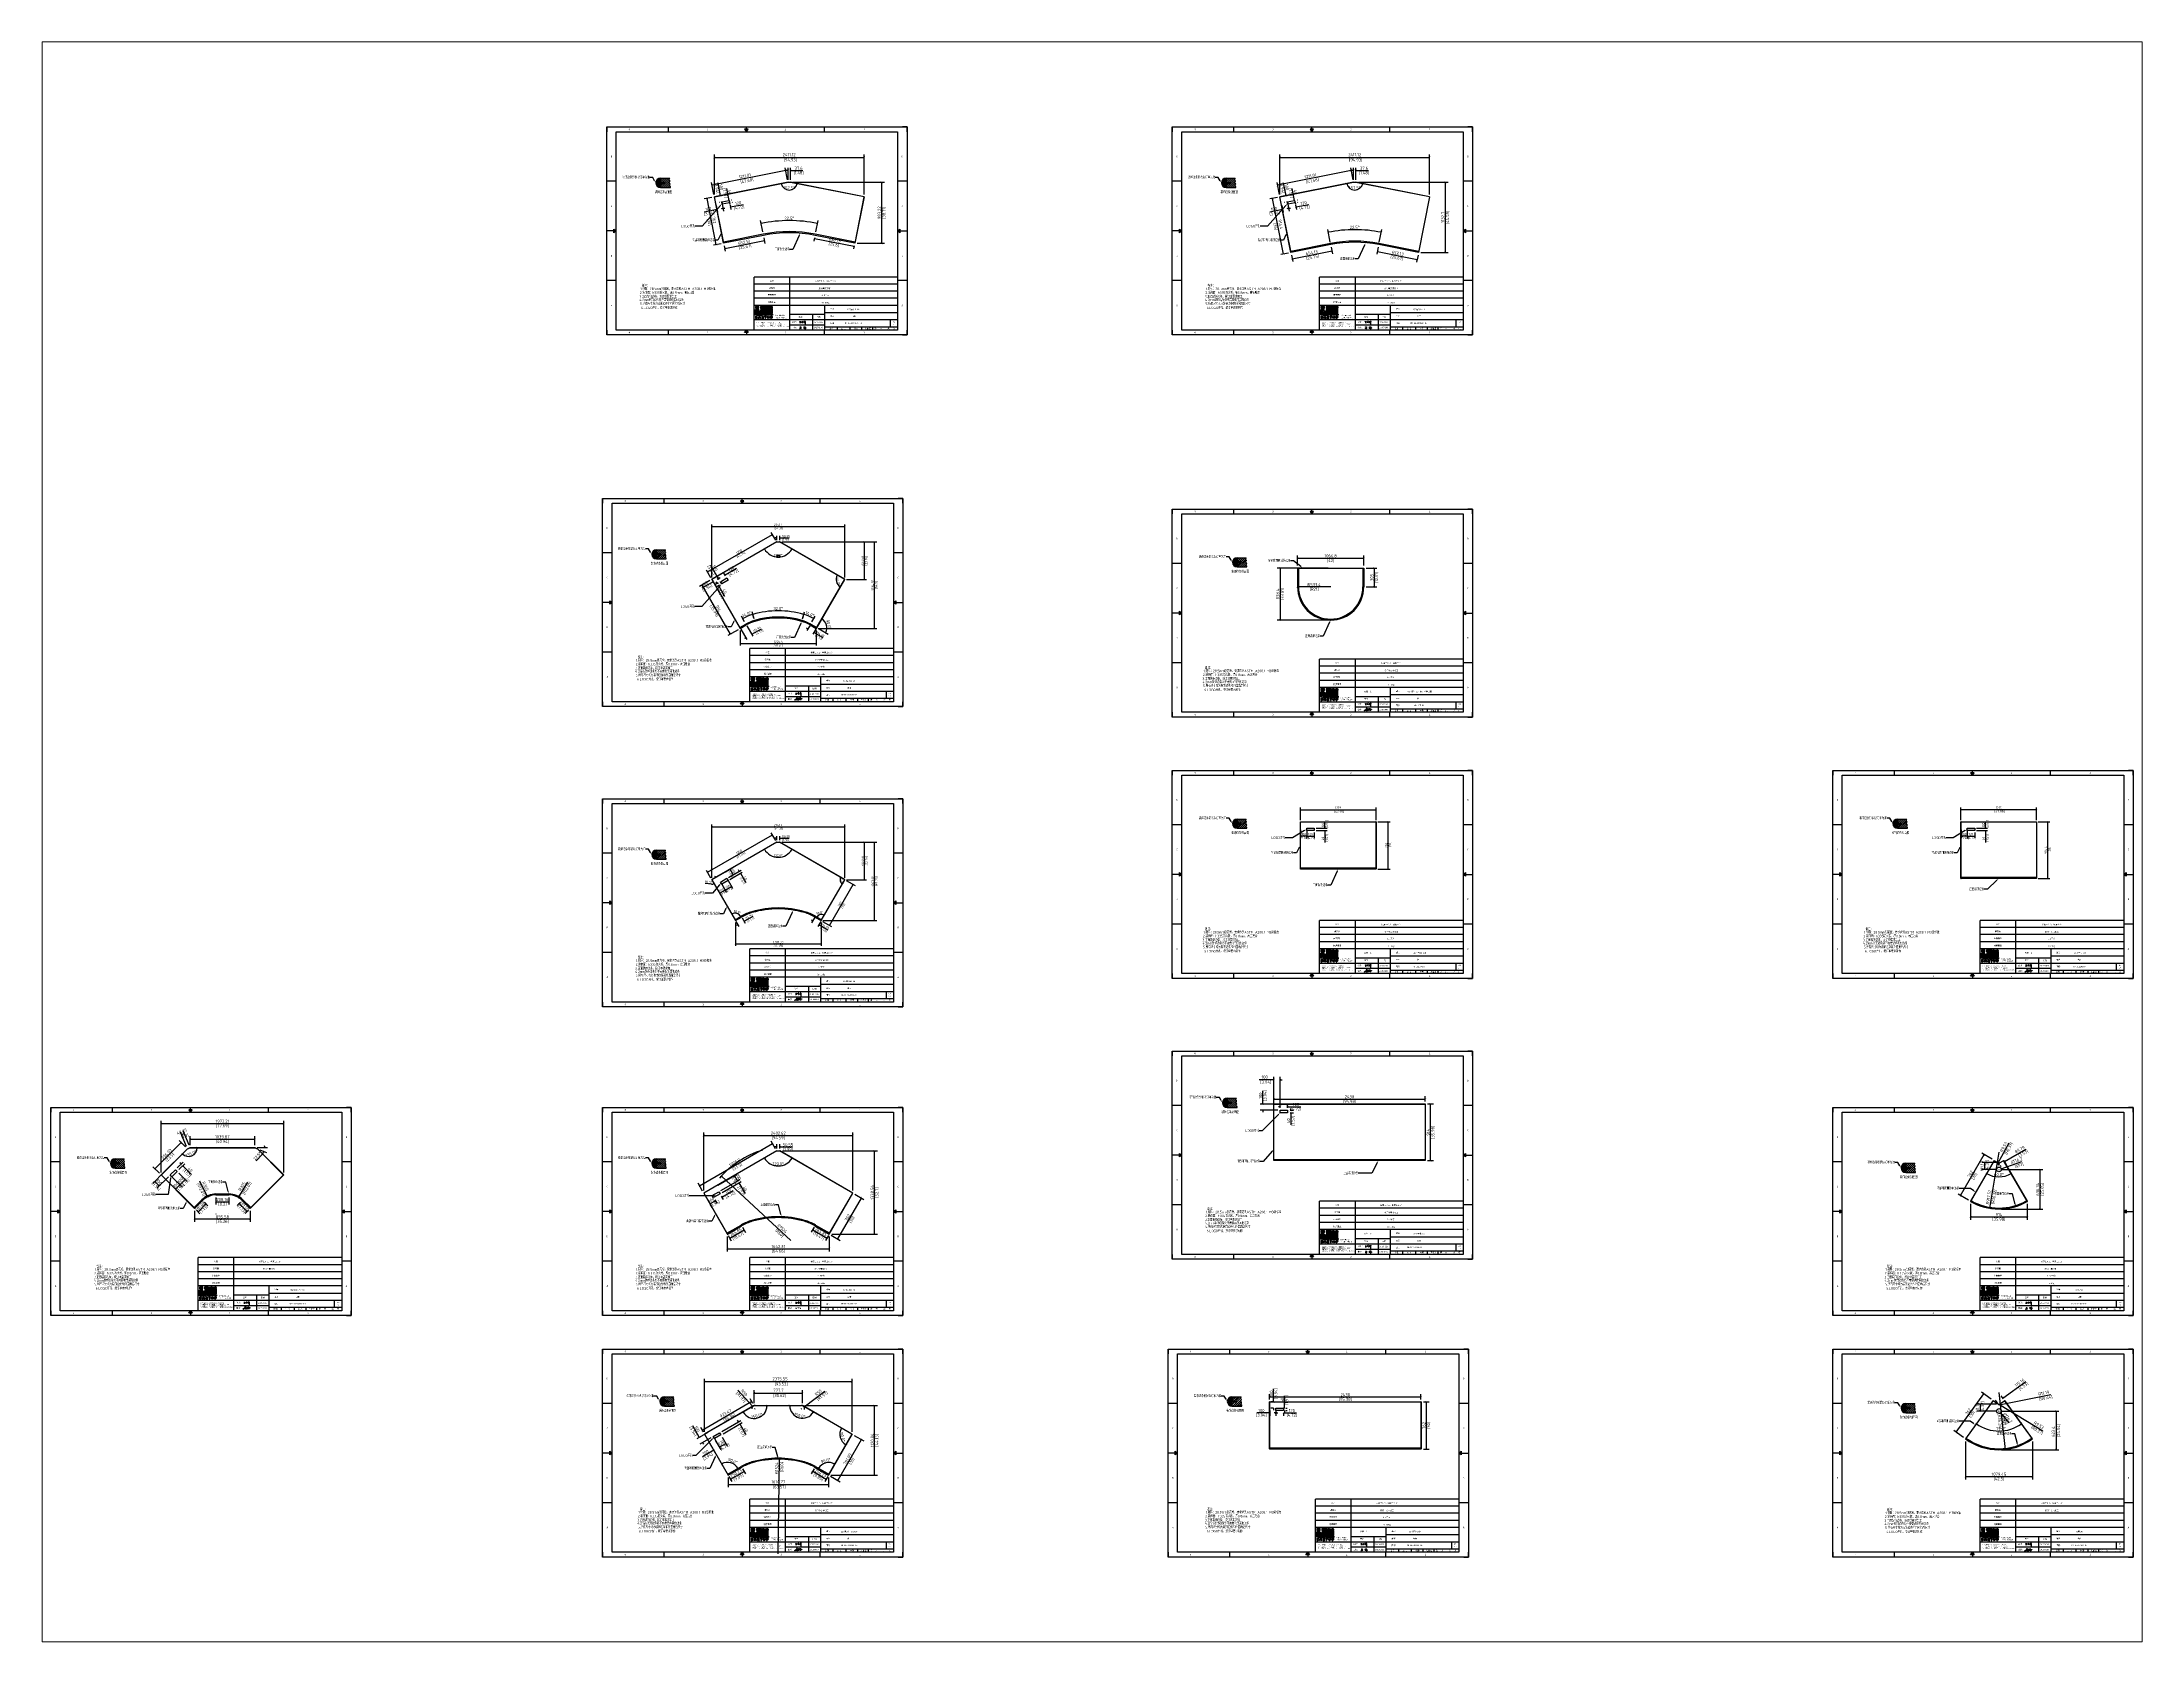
# Paper-space layout 'Layout1' of a CAD drawing. Header units: millimetres. Extents: x 1.05 to 9.45, y 0.8 to 7.2.
# The model-space entities are those that its viewports show. They can reach past a viewport. Long polylines and large blocks are cut down to what shows.
import ezdxf
from ezdxf import colors
from ezdxf.entities.mleader import LeaderData, LeaderLine
from ezdxf.enums import TextEntityAlignment as Align
from ezdxf.math import Vec2, Vec3

# ---------------------------------------------------------------- set-up
doc = ezdxf.new("R2010")
doc.units = ezdxf.units.MM
doc.header["$MEASUREMENT"] = 0
doc.linetypes.add('DOT', pattern=[0.2, 0.1, -0.1])
for name, color, linetype in [('02-05848-001DXF_CONTINUOUS_LINE', 7, 'Continuous'), ('02-05849-001DXF_CONTINUOUS_LINE', 7, 'Continuous'), ('4', 7, 'Continuous'), ('ATTACHMENT', 7, 'Continuous'), ('DIM', 254, 'Continuous'), ('print', 30, 'Continuous'), ('TITLEBLOCK', 7, 'Continuous'), ('WORKSURFACE', 7, 'Continuous')]:
    doc.layers.add(name, color=color, linetype=linetype)
doc.styles.add('Dartop', font='')
doc.styles.add('Dartop Text Style', font='gbenor.shx', dxfattribs={"bigfont": 'gbcbig.shx'})
doc.styles.add('hzHT', font='')
doc.styles.get('Dartop').set_extended_font_data('FangSong_GB2312')
doc.styles.get('hzHT').set_extended_font_data('SimHei')
doc.dimstyles.new('Dartop DIM Style', dxfattribs={"dimscale": 20, "dimtxt": 2.5, "dimasz": 1.5, "dimexe": 2.25, "dimexo": 2, "dimtad": 1, "dimdsep": 46, "dimtxsty": 'Dartop Text Style', "dimblk": 'ARCHTICK', "dimcen": 0.09, "dimadec": 1, "dimazin": 0, "dimtfac": 1, "dimtofl": 0, "dimtmove": 0, "dimatfit": 1, "dimfxl": 1, "dimtolj": 1, "dimtzin": 0, "dimarcsym": 0})

# ---------------------------------------------------------------- blocks, each defined once
blk = doc.blocks.new('*U6')
at = {"color": 254, "linetype": 'Continuous', "extrusion": (0, 0, -1)}
for points in [[(-17, 0.33), (-16.81, 0.25), (-17, 0.5)], [(-17, 0.33), (-17.19, 0.25), (-16.81, 0.25)], [(-17, 0.33), (-17, 0.5), (-17.19, 0.25)]]:
    blk.add_solid(points, dxfattribs=at)
blk = doc.blocks.new('*U5')
at = {"color": 254, "linetype": 'Continuous', "extrusion": (0, 0, -1)}
for points in [[(-33.17, 11), (-33, 11), (-33.25, 11.19)], [(-33.17, 11), (-33.25, 11.19), (-33.25, 10.81)], [(-33.17, 11), (-33.25, 10.81), (-33, 11)]]:
    blk.add_solid(points, dxfattribs=at)
blk = doc.blocks.new('*U7')
at = {"color": 254, "linetype": 'Continuous'}
for points in [[(17, 21.67), (17.19, 21.75), (16.81, 21.75)], [(17, 21.67), (16.81, 21.75), (17, 21.5)], [(17, 21.67), (17, 21.5), (17.19, 21.75)]]:
    blk.add_solid(points, dxfattribs=at)
blk = doc.blocks.new('*U4')
at = {"color": 254, "linetype": 'Continuous', "extrusion": (0, 0, -1)}
for points in [[(-0.83, 11), (-0.75, 10.81), (-0.75, 11.19)], [(-0.83, 11), (-0.75, 11.19), (-1, 11)], [(-0.83, 11), (-1, 11), (-0.75, 10.81)]]:
    blk.add_solid(points, dxfattribs=at)
blk = doc.blocks.new('dadao')
for p, q in [((48, 19), (45, 10)), ((45, 10), (51, 10)), ((51, 10), (48, 19))]:
    blk.add_line(p, q)
for points in [[(42, 122), (42, 144), (0, 144), (0, 122), (42, 122)], [(0, 28), (0, 0), (12, 0)], [(0, 28), (14, 28)], [(7, 22), (7, 6), (12, 6)], [(7, 22), (11, 22)], [(62, 144), (62, 121), (104, 121)], [(105, 122), (105, 130), (114, 126), (124, 126), (124, 140), (116, 140), (105, 144), (62, 144)], [(113, 39), (105, 39), (63, 106), (104, 106), (104, 121), (104, 121)], [(77, 28), (77, 0), (84, 0), (84, 11), (92, 0), (100, 0), (92, 11)], [(77, 28), (91, 28)], [(84, 23), (84, 15), (87, 15)], [(84, 23), (87, 23)], [(110, 54), (110, 106), (104, 106), (104, 50), (107, 50)], [(120, 45), (120, 45), (120, 45)], [(145, 94), (145, 85), (192, 85), (192, 94), (145, 94)], [(184, 0), (184, 10), (181, 10), (181, 15), (184, 15), (184, 28), (196, 28), (196, 28)], [(184, 0), (191, 0), (191, 10), (199, 10)], [(195, 22), (191, 22), (191, 15), (194, 15)]]:
    blk.add_lwpolyline(points)
for points in [[(0, 106), (40, 106), (0, 40), (0, 106)], [(52, 94), (18, 39), (86, 39)], [(44, 28), (52, 28), (63, 0), (55, 0), (53, 5), (43, 5), (41, 0), (34, 0)], [(110, 28), (110, 22), (116, 22), (116, 0), (123, 0), (123, 22), (129, 22), (129, 28), (110, 28)]]:
    blk.add_lwpolyline(points, close=True)
for points in [[(105, 122), (123, 122), (123, 60, 0.414214), (131, 52), (205, 52), (205, 39), (132, 39)], [(144, 111), (144, 102), (192, 102), (192, 105, 0.414214), (187, 110), (144, 110)], [(145, 77), (145, 67), (188, 67, 0.414214), (193, 72), (193, 76), (145, 76)]]:
    blk.add_lwpolyline(points, format="xyb")
blk.add_lwpolyline([(137, 144), (137, 138), (128, 138), (128, 127), (157, 127), (157, 121), (130, 121), (130, 58), (194, 58, 0.414214), (204, 68), (204, 111, 0.414214), (194, 121), (177, 121), (177, 126), (205, 126), (205, 138), (198, 138), (198, 144), (183, 144), (183, 138), (153, 138), (153, 144), (137, 144)], format="xyb", close=True)
for radius in [14.5, 7.44]:
    blk.add_circle((154, 14), radius)
for centre, radius, start, end in [((8, 14), 8.49, 294.2143, 69.7177), ((10, 14), 14.4, 278.6604, 72.3203), ((86, 19), 3.8, 282.527, 76.7196), ((89, 19), 8.95, 290.6073, 77.2124), ((99, 61), 12.6, 305.6399, 325.969), ((112, 47), 8.19, 282.9811, 347.6627), ((136, 62), 22.9, 226.7358, 259.3209), ((194, 19), 3.8, 280.9891, 72.5513), ((196, 19), 9.51, 288.8959, 85.2442)]:
    blk.add_arc(centre, radius, start, end)
blk = doc.blocks.new('h')
for p, q in [((20768, -2361), (20773, -2359)), ((20769, -2367), (20770, -2371)), ((20770, -2371), (20771, -2378)), ((20771, -2378), (20771, -2371)), ((20772, -2369), (20775, -2368)), ((20773, -2332), (20775, -2339)), ((20773, -2359), (20784, -2355)), ((20789, -2341), (20774, -2332)), ((20775, -2339), (20776, -2351)), ((20776, -2351), (20775, -2357)), ((20780, -2366), (20781, -2366)), ((20782, -2369), (20780, -2377)), ((20780, -2377), (20788, -2371)), ((20782, -2367), (20782, -2369)), ((20846, -2343), (20848, -2353)), ((20848, -2353), (20849, -2370)), ((20849, -2370), (20848, -2424))]:
    blk.add_line(p, q)
for points in [[(20697, -2372, 0.002073), (20711, -2372, 0.016137), (20720, -2371, 0.008314), (20737, -2369)], [(20699, -2348, -0.029745), (20705, -2345, -0.046842), (20708, -2344, -0.00919), (20714, -2343, -0.018517), (20717, -2343, -0.037841), (20720, -2342, -0.039541), (20723, -2343, -0.149785), (20726, -2344, -0.204935), (20727, -2347, -0.074872), (20727, -2348, -0.061615), (20726, -2350, -0.034204), (20724, -2353, -0.045776), (20722, -2354, -0.054985), (20720, -2355, -0.036348), (20717, -2357, -0.067752), (20716, -2357, -0.043553), (20713, -2357)], [(20755, -2352, -0.024077), (20760, -2350, -0.013147), (20769, -2347, -0.00522), (20775, -2344, -0.018517), (20777, -2343, -0.008274), (20786, -2341, -0.039541), (20788, -2341, -0.079216), (20789, -2341, -0.204935)], [(20813, -2350, 0.007348), (20816, -2349, 0.008421), (20818, -2347, 0.009459), (20820, -2346, -0.016325), (20821, -2346, -0.173771), (20822, -2345, -0.085159), (20824, -2346, -0.125883), (20826, -2348, -0.160659), (20827, -2350, -0.010447), (20826, -2352, -0.008247), (20826, -2355, -0.002698), (20825, -2374, 0.001562), (20824, -2384, 0.016137)], [(20817, -2335, -0.053561), (20820, -2336, -0.075272), (20821, -2337, -0.005295), (20822, -2338, -0.009337), (20823, -2339, -0.026146), (20824, -2340, -0.016644), (20824, -2341)], [(20832, -2329, -0.053561), (20835, -2330, -0.075272), (20837, -2331, -0.005295), (20838, -2333, -0.009337), (20838, -2333, -0.026146), (20839, -2334, -0.016644), (20840, -2335)], [(20836, -2344, -0.02797), (20842, -2343, -0.048868), (20846, -2342, -0.00919), (20851, -2341, -0.018517), (20854, -2341, -0.037841), (20857, -2341, -0.039541), (20859, -2342, -0.018282), (20841, -2355, -0.000937)], [(20848, -2340, 0.021784), (20850, -2336, 0.028296), (20851, -2332, 0.008136), (20852, -2328, 0.028913), (20852, -2327, 0.08193), (20852, -2326, 0.075058), (20852, -2325, 0.275043)]]:
    blk.add_lwpolyline(points, format="xyb")
for points in [[(20711, -2344), (20711, -2344), (20711, -2356), (20711, -2368), (20711, -2372)], [(20822, -2351), (20822, -2359), (20822, -2365), (20822, -2369), (20821, -2376), (20824, -2369), (20827, -2366), (20829, -2366)], [(20841, -2355), (20850, -2355), (20855, -2354), (20846, -2361), (20841, -2364), (20833, -2368), (20863, -2367), (20866, -2367)]]:
    blk.add_lwpolyline(points)
for centre, radius, start, end in [((20774, -2371), 2.3, 121.9907, 163.60158), ((20788, -2406), 40.3, 100.61827, 108.24823), ((20781, -2368), 1.15, 9.4675, 90)]:
    blk.add_arc(centre, radius, start, end)
blk = doc.blocks.new('_ArchTick')
at = {"color": 0, "linetype": 'ByBlock', "const_width": 0.15}
blk.add_lwpolyline([(-0.5, -0.5), (0.5, 0.5)], dxfattribs=at)
blk = doc.blocks.new('*D9')
at = {"layer": 'Defpoints', "color": 0, "transparency": 16777216}
for p in [(4036, 2903), (1633, 1974), (4036, 1974)]:
    blk.add_point(p, dxfattribs=at)
at = {"layer": 'DIM', "color": 0, "lineweight": -2, "transparency": 16777216}
for p, q in [((1633, 2014), (1633, 2948)), ((1633, 2903), (4036, 2903)), ((4036, 2014), (4036, 2948))]:
    blk.add_line(p, q, dxfattribs=at)
at = {"layer": 'DIM', "color": 0, "lineweight": -2, "transparency": 16777216, "xscale": 30, "yscale": 30, "zscale": 30, "rotation": 180}
blk.add_blockref('_ArchTick', (1633, 2903), dxfattribs=at)
at = {"layer": 'DIM', "color": 0, "lineweight": -2, "transparency": 16777216, "xscale": 30, "yscale": 30, "zscale": 30}
blk.add_blockref('_ArchTick', (4036, 2903), dxfattribs=at)
at = {"layer": 'DIM', "color": 0, "transparency": 16777216, "char_height": 50, "attachment_point": 5, "style": 'Dartop Text Style'}
for s, insert in [('\\A1;2402.62', (2834, 2940)), ('\\A1;[94.59]', (2834, 2864))]:
    blk.add_mtext(s, dxfattribs=dict(at, insert=insert))
blk = doc.blocks.new('*D10')
at = {"layer": 'Defpoints', "color": 0, "transparency": 16777216}
for p in [(2739, 2774), (2809, 2653), (1633, 1972)]:
    blk.add_point(p, dxfattribs=at)
at = {"layer": 'DIM', "color": 0, "lineweight": -2, "transparency": 16777216}
for p, q in [((1563, 2093), (2739, 2774)), ((2789, 2688), (2717, 2813)), ((1613, 2007), (1541, 2132))]:
    blk.add_line(p, q, dxfattribs=at)
at = {"layer": 'DIM', "color": 0, "lineweight": -2, "transparency": 16777216, "xscale": 30, "yscale": 30, "zscale": 30}
for p, rotation in [((2739, 2774), 30.08460492132359), ((1563, 2093), 210.0846049213236)]:
    blk.add_blockref('_ArchTick', p, dxfattribs=dict(at, rotation=rotation))
at = {"layer": 'DIM', "color": 0, "transparency": 16777216, "char_height": 50, "attachment_point": 5, "rotation": 30.0846, "style": 'Dartop Text Style'}
for s, insert in [('\\A1;1358.9', (2132, 2466)), ('\\A1;[53.5]', (2171, 2400))]:
    blk.add_mtext(s, dxfattribs=dict(at, insert=insert))
blk = doc.blocks.new('*D11')
at = {"layer": 'Defpoints', "color": 0, "transparency": 16777216}
for p in [(2860, 2717), (2809, 2653), (2860, 2653)]:
    blk.add_point(p, dxfattribs=at)
at = {"layer": 'DIM', "color": 0, "lineweight": -2, "transparency": 16777216}
for p, q in [((2809, 2717), (2779, 2717)), ((2809, 2693), (2809, 2762)), ((2860, 2693), (2860, 2762)), ((2860, 2717), (3063, 2717))]:
    blk.add_line(p, q, dxfattribs=at)
at = {"layer": 'DIM', "color": 0, "lineweight": -2, "transparency": 16777216, "xscale": 30, "yscale": 30, "zscale": 30}
blk.add_blockref('_ArchTick', (2809, 2717), dxfattribs=at)
at = {"layer": 'DIM', "color": 0, "lineweight": -2, "transparency": 16777216, "xscale": 30, "yscale": 30, "zscale": 30, "rotation": 180}
blk.add_blockref('_ArchTick', (2860, 2717), dxfattribs=at)
at = {"layer": 'DIM', "color": 0, "transparency": 16777216, "char_height": 50, "attachment_point": 5, "style": 'Dartop Text Style'}
for s, insert in [('\\A1;50.55', (2991, 2754)), ('\\A1;[1.99]', (2991, 2678))]:
    blk.add_mtext(s, dxfattribs=dict(at, insert=insert))
blk = doc.blocks.new('*D12')
at = {"layer": 'Defpoints', "color": 0, "transparency": 16777216}
for p in [(2746, 2426), (2809, 2653), (2860, 2653), (1634, 1975), (4035, 1975)]:
    blk.add_point(p, dxfattribs=at)
at = {"layer": 'DIM', "color": 0, "lineweight": -2, "transparency": 16777216}
blk.add_arc((2834, 2668), 257, 210, 330, dxfattribs=at)
at = {"layer": 'DIM', "color": 0, "lineweight": -2, "transparency": 16777216, "xscale": 30, "yscale": 30, "zscale": 30}
for p, rotation in [((2611, 2539), 119.9999999999831), ((3057, 2539), 59.99999999996333)]:
    blk.add_blockref('_ArchTick', p, dxfattribs=dict(at, rotation=rotation))
at = {"layer": 'DIM', "color": 0, "transparency": 16777216, "insert": (2834, 2448), "char_height": 50, "attachment_point": 5, "style": 'Dartop Text Style'}
blk.add_mtext('\\A1;120.0°', dxfattribs=at)
blk = doc.blocks.new('*D8')
at = {"layer": 'Defpoints', "color": 0, "transparency": 16777216}
for p in [(1917, 2246), (3037, 1213)]:
    blk.add_point(p, dxfattribs=at)
at = {"layer": 'DIM', "color": 0, "lineweight": -2, "transparency": 16777216}
blk.add_line((3037, 1213), (1917, 2246), dxfattribs=at)
blk.add_arc((3037, 1213), 1524, 107.4921, 139.0175, dxfattribs=at)
at = {"layer": 'DIM', "color": 0, "lineweight": -2, "transparency": 16777216, "xscale": 30, "yscale": 30, "zscale": 30, "rotation": 137.3256796875399}
blk.add_blockref('_ArchTick', (1917, 2246), dxfattribs=at)
at = {"layer": 'DIM', "color": 0, "transparency": 16777216, "insert": (2867, 1370), "char_height": 50, "attachment_point": 5, "rotation": 317.3257, "style": 'Dartop Text Style'}
blk.add_mtext('\\A1;R1524\\P [R60]', dxfattribs=at)
blk = doc.blocks.new('*D13')
at = {"layer": 'Defpoints', "color": 0, "transparency": 16777216}
for p in [(2236, 1460), (2282, 1380), (2006, 1327)]:
    blk.add_point(p, dxfattribs=at)
at = {"layer": 'DIM', "color": 0, "lineweight": -2, "transparency": 16777216}
for p, q in [((2052, 1247), (2282, 1380)), ((2256, 1425), (2305, 1341)), ((2026, 1292), (2074, 1208))]:
    blk.add_line(p, q, dxfattribs=at)
at = {"layer": 'DIM', "color": 0, "lineweight": -2, "transparency": 16777216, "xscale": 30, "yscale": 30, "zscale": 30}
for p, rotation in [((2282, 1380), 29.99999999993417), ((2052, 1247), 209.9999999999342)]:
    blk.add_blockref('_ArchTick', p, dxfattribs=dict(at, rotation=rotation))
at = {"layer": 'DIM', "color": 0, "transparency": 16777216, "char_height": 50, "attachment_point": 5, "rotation": 30, "style": 'Dartop Text Style'}
for s, insert in [('\\A1;265.85', (2148, 1346)), ('\\A1;[10.47]', (2186, 1280))]:
    blk.add_mtext(s, dxfattribs=dict(at, insert=insert))
blk = doc.blocks.new('*D14')
at = {"layer": 'Defpoints', "color": 0, "transparency": 16777216}
for p in [(3433, 1460), (3619, 1250), (3663, 1327)]:
    blk.add_point(p, dxfattribs=at)
at = {"layer": 'DIM', "color": 0, "lineweight": -2, "transparency": 16777216}
for p, q in [((3413, 1425), (3366, 1344)), ((3388, 1383), (3619, 1250)), ((3643, 1292), (3596, 1211))]:
    blk.add_line(p, q, dxfattribs=at)
at = {"layer": 'DIM', "color": 0, "lineweight": -2, "transparency": 16777216, "xscale": 30, "yscale": 30, "zscale": 30}
for p, rotation in [((3388, 1383), 150.0000000000659), ((3619, 1250), 330.0000000000659)]:
    blk.add_blockref('_ArchTick', p, dxfattribs=dict(at, rotation=rotation))
at = {"layer": 'DIM', "color": 0, "transparency": 16777216, "char_height": 50, "attachment_point": 5, "rotation": 330, "style": 'Dartop Text Style'}
for s, insert in [('\\A1;265.85', (3522, 1349)), ('\\A1;[10.47]', (3484, 1283))]:
    blk.add_mtext(s, dxfattribs=dict(at, insert=insert))
blk = doc.blocks.new('*D15')
at = {"layer": 'Defpoints', "color": 0, "transparency": 16777216}
for p in [(4035, 1975), (4173, 1895), (3654, 1315)]:
    blk.add_point(p, dxfattribs=at)
at = {"layer": 'DIM', "color": 0, "lineweight": -2, "transparency": 16777216}
for p, q in [((3792, 1235), (4173, 1895)), ((4069, 1955), (4212, 1872)), ((3688, 1295), (3831, 1213))]:
    blk.add_line(p, q, dxfattribs=at)
at = {"layer": 'DIM', "color": 0, "lineweight": -2, "transparency": 16777216, "xscale": 30, "yscale": 30, "zscale": 30}
for p, rotation in [((4173, 1895), 60.00049626370129), ((3792, 1235), 240.0004962637013)]:
    blk.add_blockref('_ArchTick', p, dxfattribs=dict(at, rotation=rotation))
at = {"layer": 'DIM', "color": 0, "transparency": 16777216, "char_height": 50, "attachment_point": 5, "rotation": 60.0005, "style": 'Dartop Text Style'}
for s, insert in [('\\A1;762', (3950, 1584)), ('\\A1;[30]', (4016, 1546))]:
    blk.add_mtext(s, dxfattribs=dict(at, insert=insert))
blk = doc.blocks.new('*D16')
at = {"layer": 'Defpoints', "color": 0, "transparency": 16777216}
for p in [(2860, 2653), (4385, 2653), (3655, 1315)]:
    blk.add_point(p, dxfattribs=at)
at = {"layer": 'DIM', "color": 0, "lineweight": -2, "transparency": 16777216}
for p, q in [((2900, 2653), (4430, 2653)), ((4385, 1315), (4385, 2653)), ((3695, 1315), (4430, 1315))]:
    blk.add_line(p, q, dxfattribs=at)
at = {"layer": 'DIM', "color": 0, "lineweight": -2, "transparency": 16777216, "xscale": 30, "yscale": 30, "zscale": 30}
for p, rotation in [((4385, 2653), 90), ((4385, 1315), 270)]:
    blk.add_blockref('_ArchTick', p, dxfattribs=dict(at, rotation=rotation))
at = {"layer": 'DIM', "color": 0, "transparency": 16777216, "char_height": 50, "attachment_point": 5, "rotation": 90, "style": 'Dartop Text Style'}
for s, insert in [('\\A1;1338.56', (4348, 1984)), ('\\A1;[52.7]', (4424, 1984))]:
    blk.add_mtext(s, dxfattribs=dict(at, insert=insert))
blk = doc.blocks.new('*D17')
at = {"layer": 'Defpoints', "color": 0, "transparency": 16777216}
for p in [(1705, 1852), (1735, 1800), (1791, 1902)]:
    blk.add_point(p, dxfattribs=at)
at = {"layer": 'DIM', "color": 0, "lineweight": -2, "transparency": 16777216}
for p, q in [((1725, 1817), (1757, 1761)), ((1822, 1850), (1735, 1800)), ((1811, 1867), (1844, 1811))]:
    blk.add_line(p, q, dxfattribs=at)
at = {"layer": 'DIM', "color": 0, "lineweight": -2, "transparency": 16777216, "xscale": 30, "yscale": 30, "zscale": 30}
for p, rotation in [((1735, 1800), 210.0000000000324), ((1822, 1850), 30.00000000003235)]:
    blk.add_blockref('_ArchTick', p, dxfattribs=dict(at, rotation=rotation))
at = {"layer": 'DIM', "color": 0, "transparency": 16777216, "insert": (1778, 1825), "char_height": 50, "attachment_point": 5, "rotation": 30, "style": 'Dartop Text Style'}
blk.add_mtext('\\A1;100\\P [3.94]', dxfattribs=at)
blk = doc.blocks.new('*D18')
at = {"layer": 'Defpoints', "color": 0, "transparency": 16777216}
for p in [(1791, 1902), (1895, 1962), (1926, 1910)]:
    blk.add_point(p, dxfattribs=at)
at = {"layer": 'DIM', "color": 0, "lineweight": -2, "transparency": 16777216}
for p, q in [((1822, 1850), (1796, 1835)), ((1811, 1867), (1844, 1811)), ((1915, 1927), (1948, 1871)), ((1926, 1910), (2107, 2015))]:
    blk.add_line(p, q, dxfattribs=at)
at = {"layer": 'DIM', "color": 0, "lineweight": -2, "transparency": 16777216, "xscale": 30, "yscale": 30, "zscale": 30}
for p, rotation in [((1822, 1850), 29.99999999999365), ((1926, 1910), 209.9999999999936)]:
    blk.add_blockref('_ArchTick', p, dxfattribs=dict(at, rotation=rotation))
at = {"layer": 'DIM', "color": 0, "transparency": 16777216, "char_height": 50, "attachment_point": 5, "rotation": 30, "style": 'Dartop Text Style'}
for s, insert in [('\\A1;120', (2024, 2010)), ('\\A1;[4.72]', (2062, 1944))]:
    blk.add_mtext(s, dxfattribs=dict(at, insert=insert))
blk = doc.blocks.new('*D19')
at = {"layer": 'Defpoints', "color": 0, "transparency": 16777216}
for p in [(2199, 2137), (1875, 1997), (1895, 1962)]:
    blk.add_point(p, dxfattribs=at)
at = {"layer": 'DIM', "color": 0, "lineweight": -2, "transparency": 16777216}
for p, q in [((1910, 2017), (2218, 2195)), ((1930, 1982), (2238, 2160)), ((2179, 2172), (2164, 2198)), ((2199, 2137), (2298, 1966))]:
    blk.add_line(p, q, dxfattribs=at)
at = {"layer": 'DIM', "color": 0, "lineweight": -2, "transparency": 16777216, "xscale": 30, "yscale": 30, "zscale": 30}
for p, rotation in [((2179, 2172), 299.9999999999941), ((2199, 2137), 119.9999999999941)]:
    blk.add_blockref('_ArchTick', p, dxfattribs=dict(at, rotation=rotation))
at = {"layer": 'DIM', "color": 0, "transparency": 16777216, "char_height": 50, "attachment_point": 5, "rotation": 300, "style": 'Dartop Text Style'}
for s, insert in [('\\A1;[1.57]', (2230, 2007)), ('\\A1;40', (2296, 2045))]:
    blk.add_mtext(s, dxfattribs=dict(at, insert=insert))
blk = doc.blocks.new('*D20')
at = {"layer": 'Defpoints', "color": 0, "transparency": 16777216}
for p in [(1825, 2083), (2129, 2259), (1875, 1997)]:
    blk.add_point(p, dxfattribs=at)
at = {"layer": 'DIM', "color": 0, "lineweight": -2, "transparency": 16777216}
for p, q in [((1860, 2103), (2168, 2281)), ((1910, 2017), (2218, 2195)), ((2179, 2172), (2129, 2259))]:
    blk.add_line(p, q, dxfattribs=at)
at = {"layer": 'DIM', "color": 0, "lineweight": -2, "transparency": 16777216, "xscale": 30, "yscale": 30, "zscale": 30}
for p, rotation in [((2129, 2259), 119.9999999999853), ((2179, 2172), 299.9999999999853)]:
    blk.add_blockref('_ArchTick', p, dxfattribs=dict(at, rotation=rotation))
at = {"layer": 'DIM', "color": 0, "transparency": 16777216, "insert": (2154, 2215), "char_height": 50, "attachment_point": 5, "rotation": 300, "style": 'Dartop Text Style'}
blk.add_mtext('\\A1;100\\P [3.94]', dxfattribs=at)
blk = doc.blocks.new('*D21')
at = {"layer": 'Defpoints', "color": 0, "transparency": 16777216}
for p in [(2013, 1315), (3655, 1315), (3655, 1078)]:
    blk.add_point(p, dxfattribs=at)
at = {"layer": 'DIM', "color": 0, "lineweight": -2, "transparency": 16777216}
for p, q in [((2013, 1275), (2013, 1033)), ((2013, 1078), (3655, 1078)), ((3655, 1275), (3655, 1033))]:
    blk.add_line(p, q, dxfattribs=at)
at = {"layer": 'DIM', "color": 0, "lineweight": -2, "transparency": 16777216, "xscale": 30, "yscale": 30, "zscale": 30, "rotation": 180}
blk.add_blockref('_ArchTick', (2013, 1078), dxfattribs=at)
at = {"layer": 'DIM', "color": 0, "lineweight": -2, "transparency": 16777216, "xscale": 30, "yscale": 30, "zscale": 30}
blk.add_blockref('_ArchTick', (3655, 1078), dxfattribs=at)
at = {"layer": 'DIM', "color": 0, "transparency": 16777216, "char_height": 50, "attachment_point": 5, "style": 'Dartop Text Style'}
for s, insert in [('\\A1;1642.31', (2834, 1115)), ('\\A1;[64.66]', (2834, 1039))]:
    blk.add_mtext(s, dxfattribs=dict(at, insert=insert))
blk = doc.blocks.new('*U25')
at = {"color": 254, "linetype": 'Continuous', "extrusion": (0, 0, -1)}
for points in [[(-17, 0.33), (-16.81, 0.25), (-17, 0.5)], [(-17, 0.33), (-17.19, 0.25), (-16.81, 0.25)], [(-17, 0.33), (-17, 0.5), (-17.19, 0.25)]]:
    blk.add_solid(points, dxfattribs=at)
blk = doc.blocks.new('*U24')
at = {"color": 254, "linetype": 'Continuous', "extrusion": (0, 0, -1)}
for points in [[(-33.17, 11), (-33, 11), (-33.25, 11.19)], [(-33.17, 11), (-33.25, 11.19), (-33.25, 10.81)], [(-33.17, 11), (-33.25, 10.81), (-33, 11)]]:
    blk.add_solid(points, dxfattribs=at)
blk = doc.blocks.new('*U26')
at = {"color": 254, "linetype": 'Continuous'}
for points in [[(17, 21.67), (17.19, 21.75), (16.81, 21.75)], [(17, 21.67), (16.81, 21.75), (17, 21.5)], [(17, 21.67), (17, 21.5), (17.19, 21.75)]]:
    blk.add_solid(points, dxfattribs=at)
blk = doc.blocks.new('*U23')
at = {"color": 254, "linetype": 'Continuous', "extrusion": (0, 0, -1)}
for points in [[(-0.83, 11), (-0.75, 10.81), (-0.75, 11.19)], [(-0.83, 11), (-0.75, 11.19), (-1, 11)], [(-0.83, 11), (-1, 11), (-0.75, 10.81)]]:
    blk.add_solid(points, dxfattribs=at)
blk = doc.blocks.new('*D38')
at = {"layer": 'Defpoints', "color": 0, "transparency": 16777216}
for p in [(4022, -1062), (1646, -1909), (4022, -1909)]:
    blk.add_point(p, dxfattribs=at)
at = {"layer": 'DIM', "color": 0, "lineweight": -2, "transparency": 16777216}
for p, q in [((1646, -1869), (1646, -1017)), ((1646, -1062), (4022, -1062)), ((4022, -1869), (4022, -1017))]:
    blk.add_line(p, q, dxfattribs=at)
at = {"layer": 'DIM', "color": 0, "lineweight": -2, "transparency": 16777216, "xscale": 30, "yscale": 30, "zscale": 30}
for p, rotation in [((1646, -1062), 180.000424038081), ((4022, -1062), 0.0004240380810200878)]:
    blk.add_blockref('_ArchTick', p, dxfattribs=dict(at, rotation=rotation))
at = {"layer": 'DIM', "color": 0, "transparency": 16777216, "insert": (2862, -1062), "char_height": 50, "attachment_point": 5, "rotation": 0.0004, "style": 'Dartop Text Style'}
blk.add_mtext('\\A1;2375.55\\P [93.53]', dxfattribs=at)
blk = doc.blocks.new('*D39')
at = {"layer": 'Defpoints', "color": 0, "transparency": 16777216}
for p in [(2406, -1379), (2445, -1447), (1647, -1911)]:
    blk.add_point(p, dxfattribs=at)
at = {"layer": 'DIM', "color": 0, "lineweight": -2, "transparency": 16777216}
for p, q in [((2425, -1413), (2383, -1340)), ((1607, -1843), (2406, -1379)), ((1627, -1876), (1585, -1804))]:
    blk.add_line(p, q, dxfattribs=at)
at = {"layer": 'DIM', "color": 0, "lineweight": -2, "transparency": 16777216, "xscale": 30, "yscale": 30, "zscale": 30}
for p, rotation in [((2406, -1379), 30.12449778042307), ((1607, -1843), 210.124497780423)]:
    blk.add_blockref('_ArchTick', p, dxfattribs=dict(at, rotation=rotation))
at = {"layer": 'DIM', "color": 0, "transparency": 16777216, "insert": (2007, -1611), "char_height": 50, "attachment_point": 5, "rotation": 30.1245, "style": 'Dartop Text Style'}
blk.add_mtext('\\A1;923.47\\P [36.36]', dxfattribs=at)
blk = doc.blocks.new('*D27')
at = {"layer": 'Defpoints', "color": 0, "transparency": 16777216}
for p in [(3223, -1246), (2445, -1447), (3223, -1447)]:
    blk.add_point(p, dxfattribs=at)
at = {"layer": 'DIM', "color": 0, "lineweight": -2, "transparency": 16777216}
for p, q in [((2445, -1407), (2445, -1201)), ((2445, -1246), (3223, -1246)), ((3223, -1407), (3223, -1201))]:
    blk.add_line(p, q, dxfattribs=at)
at = {"layer": 'DIM', "color": 0, "lineweight": -2, "transparency": 16777216, "xscale": 30, "yscale": 30, "zscale": 30, "rotation": 180}
blk.add_blockref('_ArchTick', (2445, -1246), dxfattribs=at)
at = {"layer": 'DIM', "color": 0, "lineweight": -2, "transparency": 16777216, "xscale": 30, "yscale": 30, "zscale": 30}
blk.add_blockref('_ArchTick', (3223, -1246), dxfattribs=at)
at = {"layer": 'DIM', "color": 0, "transparency": 16777216, "insert": (2837, -1246), "char_height": 50, "attachment_point": 5, "style": 'Dartop Text Style'}
blk.add_mtext('\\A1;777.7\\P [30.62]', dxfattribs=at)
blk = doc.blocks.new('*D28')
at = {"layer": 'Defpoints', "color": 0, "transparency": 16777216}
for p in [(2019, -2555), (2236, -2430), (2282, -2510)]:
    blk.add_point(p, dxfattribs=at)
at = {"layer": 'DIM', "color": 0, "lineweight": -2, "transparency": 16777216}
for p, q in [((2039, -2590), (2087, -2674)), ((2065, -2635), (2282, -2510)), ((2256, -2465), (2304, -2549))]:
    blk.add_line(p, q, dxfattribs=at)
at = {"layer": 'DIM', "color": 0, "lineweight": -2, "transparency": 16777216, "xscale": 30, "yscale": 30, "zscale": 30}
for p, rotation in [((2065, -2635), 209.9999999999225), ((2282, -2510), 29.99999999992251)]:
    blk.add_blockref('_ArchTick', p, dxfattribs=dict(at, rotation=rotation))
at = {"layer": 'DIM', "color": 0, "transparency": 16777216, "char_height": 50, "attachment_point": 5, "rotation": 30, "style": 'Dartop Text Style'}
for s, insert in [('\\A1;250.23', (2155, -2540)), ('\\A1;[9.85]', (2193, -2606))]:
    blk.add_mtext(s, dxfattribs=dict(at, insert=insert))
blk = doc.blocks.new('*D29')
at = {"layer": 'Defpoints', "color": 0, "transparency": 16777216}
for p in [(3433, -2430), (3605, -2632), (3650, -2555)]:
    blk.add_point(p, dxfattribs=at)
at = {"layer": 'DIM', "color": 0, "lineweight": -2, "transparency": 16777216}
for p, q in [((3413, -2465), (3366, -2546)), ((3389, -2507), (3605, -2632)), ((3630, -2590), (3583, -2671))]:
    blk.add_line(p, q, dxfattribs=at)
at = {"layer": 'DIM', "color": 0, "lineweight": -2, "transparency": 16777216, "xscale": 30, "yscale": 30, "zscale": 30}
for p, rotation in [((3389, -2507), 149.9999709630403), ((3605, -2632), 329.9999709630403)]:
    blk.add_blockref('_ArchTick', p, dxfattribs=dict(at, rotation=rotation))
at = {"layer": 'DIM', "color": 0, "transparency": 16777216, "char_height": 50, "attachment_point": 5, "rotation": 330, "style": 'Dartop Text Style'}
for s, insert in [('\\A1;[9.85]', (3478, -2603)), ('\\A1;250.23', (3516, -2537))]:
    blk.add_mtext(s, dxfattribs=dict(at, insert=insert))
blk = doc.blocks.new('*D30')
at = {"layer": 'Defpoints', "color": 0, "transparency": 16777216}
for p in [(4021, -1908), (4173, -1996), (3640, -2568)]:
    blk.add_point(p, dxfattribs=at)
at = {"layer": 'DIM', "color": 0, "lineweight": -2, "transparency": 16777216}
for p, q in [((3792, -2655), (4173, -1996)), ((4056, -1928), (4212, -2018)), ((3675, -2588), (3831, -2678))]:
    blk.add_line(p, q, dxfattribs=at)
at = {"layer": 'DIM', "color": 0, "lineweight": -2, "transparency": 16777216, "xscale": 30, "yscale": 30, "zscale": 30}
for p, rotation in [((4173, -1996), 60.00281912925909), ((3792, -2655), 240.0028191292591)]:
    blk.add_blockref('_ArchTick', p, dxfattribs=dict(at, rotation=rotation))
at = {"layer": 'DIM', "color": 0, "transparency": 16777216, "char_height": 50, "attachment_point": 5, "rotation": 60.0028, "style": 'Dartop Text Style'}
for s, insert in [('\\A1;761.99', (3950, -2307)), ('\\A1;[30]', (4016, -2345))]:
    blk.add_mtext(s, dxfattribs=dict(at, insert=insert))
blk = doc.blocks.new('*D31')
at = {"layer": 'Defpoints', "color": 0, "transparency": 16777216}
for p in [(3223, -1447), (4385, -1447), (3642, -2568)]:
    blk.add_point(p, dxfattribs=at)
at = {"layer": 'DIM', "color": 0, "lineweight": -2, "transparency": 16777216}
for p, q in [((3263, -1447), (4430, -1447)), ((4385, -2568), (4385, -1447)), ((3682, -2568), (4430, -2568))]:
    blk.add_line(p, q, dxfattribs=at)
at = {"layer": 'DIM', "color": 0, "lineweight": -2, "transparency": 16777216, "xscale": 30, "yscale": 30, "zscale": 30}
for p, rotation in [((4385, -1447), 90), ((4385, -2568), 270)]:
    blk.add_blockref('_ArchTick', p, dxfattribs=dict(at, rotation=rotation))
at = {"layer": 'DIM', "color": 0, "transparency": 16777216, "char_height": 50, "attachment_point": 5, "rotation": 90, "style": 'Dartop Text Style'}
for s, insert in [('\\A1;1120.84', (4348, -2008)), ('\\A1;[44.13]', (4424, -2008))]:
    blk.add_mtext(s, dxfattribs=dict(at, insert=insert))
blk = doc.blocks.new('*D40')
at = {"layer": 'Defpoints', "color": 0, "transparency": 16777216}
for p in [(2410, -1652), (2434, -1456), (2459, -1449), (3209, -1449), (1647, -1911)]:
    blk.add_point(p, dxfattribs=at)
at = {"layer": 'DIM', "color": 0, "lineweight": -2, "transparency": 16777216}
blk.add_arc((2446, -1449), 206, 210, 360, dxfattribs=at)
at = {"layer": 'DIM', "color": 0, "lineweight": -2, "transparency": 16777216, "xscale": 30, "yscale": 30, "zscale": 30}
for p, rotation in [((2268, -1552), 119.9999999999833), ((2652, -1449), 89.99999999996658)]:
    blk.add_blockref('_ArchTick', p, dxfattribs=dict(at, rotation=rotation))
at = {"layer": 'DIM', "color": 0, "transparency": 16777216, "insert": (2489, -1612), "char_height": 50, "attachment_point": 5, "rotation": 15, "style": 'Dartop Text Style'}
blk.add_mtext('\\A1;150.0°', dxfattribs=at)
blk = doc.blocks.new('*D41')
at = {"layer": 'Defpoints', "color": 0, "transparency": 16777216}
for p in [(2459, -1449), (3092, -1605), (3209, -1449), (3234, -1456), (4022, -1911)]:
    blk.add_point(p, dxfattribs=at)
at = {"layer": 'DIM', "color": 0, "lineweight": -2, "transparency": 16777216}
blk.add_arc((3223, -1449), 203, 180, 329.9997, dxfattribs=at)
at = {"layer": 'DIM', "color": 0, "lineweight": -2, "transparency": 16777216, "xscale": 30, "yscale": 30, "zscale": 30}
for p, rotation in [((3019, -1449), 89.99999999996663), ((3399, -1551), 59.99972242842917)]:
    blk.add_blockref('_ArchTick', p, dxfattribs=dict(at, rotation=rotation))
at = {"layer": 'DIM', "color": 0, "transparency": 16777216, "insert": (3180, -1609), "char_height": 50, "attachment_point": 5, "rotation": 344.9999, "style": 'Dartop Text Style'}
blk.add_mtext('\\A1;150.0°', dxfattribs=at)
blk = doc.blocks.new('*D32')
at = {"layer": 'Defpoints', "color": 0, "transparency": 16777216}
for p in [(2027, -2568), (3642, -2568), (3642, -2719)]:
    blk.add_point(p, dxfattribs=at)
at = {"layer": 'DIM', "color": 0, "lineweight": -2, "transparency": 16777216}
for p, q in [((2027, -2608), (2027, -2764)), ((3642, -2608), (3642, -2764)), ((2027, -2719), (3642, -2719))]:
    blk.add_line(p, q, dxfattribs=at)
at = {"layer": 'DIM', "color": 0, "lineweight": -2, "transparency": 16777216, "xscale": 30, "yscale": 30, "zscale": 30, "rotation": 180}
blk.add_blockref('_ArchTick', (2027, -2719), dxfattribs=at)
at = {"layer": 'DIM', "color": 0, "lineweight": -2, "transparency": 16777216, "xscale": 30, "yscale": 30, "zscale": 30}
blk.add_blockref('_ArchTick', (3642, -2719), dxfattribs=at)
at = {"layer": 'DIM', "color": 0, "transparency": 16777216, "insert": (2834, -2719), "char_height": 50, "attachment_point": 5, "style": 'Dartop Text Style'}
blk.add_mtext('\\A1;1614.77\\P [63.57]', dxfattribs=at)
blk = doc.blocks.new('*D33')
at = {"layer": 'Defpoints', "color": 0, "transparency": 16777216}
for p in [(2426, -1462), (2459, -1499)]:
    blk.add_point(p, dxfattribs=at)
at = {"layer": 'DIM', "color": 0, "lineweight": -2, "transparency": 16777216}
for p, q in [((2426, -1462), (2183, -1198)), ((2458, -1499), (2461, -1499)), ((2459, -1501), (2459, -1497))]:
    blk.add_line(p, q, dxfattribs=at)
blk.add_arc((2459, -1499), 50, 120, 184.0967, dxfattribs=at)
at = {"layer": 'DIM', "color": 0, "lineweight": -2, "transparency": 16777216, "xscale": 30, "yscale": 30, "zscale": 30, "rotation": 312.5305107051894}
blk.add_blockref('_ArchTick', (2426, -1462), dxfattribs=at)
at = {"layer": 'DIM', "color": 0, "transparency": 16777216, "insert": (2251, -1272), "char_height": 50, "attachment_point": 5, "rotation": 312.5305, "style": 'Dartop Text Style'}
blk.add_mtext('\\A1;R50\\P [R1.97]', dxfattribs=at)
blk = doc.blocks.new('*D34')
at = {"layer": 'Defpoints', "color": 0, "transparency": 16777216}
for p in [(3209, -1499), (3249, -1469)]:
    blk.add_point(p, dxfattribs=at)
at = {"layer": 'DIM', "color": 0, "lineweight": -2, "transparency": 16777216}
for p, q in [((3249, -1469), (3585, -1215)), ((3207, -1499), (3211, -1499)), ((3209, -1501), (3209, -1497))]:
    blk.add_line(p, q, dxfattribs=at)
blk.add_arc((3209, -1499), 50, 345.47, 59.9997, dxfattribs=at)
at = {"layer": 'DIM', "color": 0, "lineweight": -2, "transparency": 16777216, "xscale": 30, "yscale": 30, "zscale": 30, "rotation": 217.0362447784416}
blk.add_blockref('_ArchTick', (3249, -1469), dxfattribs=at)
at = {"layer": 'DIM', "color": 0, "transparency": 16777216, "insert": (3506, -1275), "char_height": 50, "attachment_point": 5, "rotation": 37.0362, "style": 'Dartop Text Style'}
blk.add_mtext('\\A1;R50\\P [R1.97]', dxfattribs=at)
blk = doc.blocks.new('*D35')
at = {"layer": 'Defpoints', "color": 0, "transparency": 16777216}
for p in [(1570, -1777), (2019, -2363), (1950, -2435), (2021, -2555), (2236, -2431)]:
    blk.add_point(p, dxfattribs=at)
at = {"layer": 'DIM', "color": 0, "lineweight": -2, "transparency": 16777216}
blk.add_arc((2019, -2556), 193, 30, 120, dxfattribs=at)
at = {"layer": 'DIM', "color": 0, "lineweight": -2, "transparency": 16777216, "xscale": 30, "yscale": 30, "zscale": 30}
for p, rotation in [((1923, -2389), 210.0000000000253), ((2186, -2460), 300.000000000112)]:
    blk.add_blockref('_ArchTick', p, dxfattribs=dict(at, rotation=rotation))
at = {"layer": 'DIM', "color": 0, "transparency": 16777216, "insert": (2101, -2341), "char_height": 50, "attachment_point": 5, "rotation": 339.0788, "style": 'Dartop Text Style'}
blk.add_mtext('\\A1;90.0°', dxfattribs=at)
blk = doc.blocks.new('*D36')
at = {"layer": 'Defpoints', "color": 0, "transparency": 16777216}
for p in [(4097, -1776), (3433, -2431), (3553, -2391), (3640, -2568), (3649, -2556)]:
    blk.add_point(p, dxfattribs=at)
at = {"layer": 'DIM', "color": 0, "lineweight": -2, "transparency": 16777216}
blk.add_arc((3648, -2555), 189, 60, 150.0014, dxfattribs=at)
at = {"layer": 'DIM', "color": 0, "lineweight": -2, "transparency": 16777216, "xscale": 30, "yscale": 30, "zscale": 30}
for p, rotation in [((3742, -2391), 329.9999999999525), ((3484, -2460), 240.0014299605296)]:
    blk.add_blockref('_ArchTick', p, dxfattribs=dict(at, rotation=rotation))
at = {"layer": 'DIM', "color": 0, "transparency": 16777216, "insert": (3596, -2334), "char_height": 50, "attachment_point": 5, "rotation": 13.1827, "style": 'Dartop Text Style'}
blk.add_mtext('\\A1;90.0°', dxfattribs=at)
blk = doc.blocks.new('*D42')
at = {"layer": 'Defpoints', "color": 0, "transparency": 16777216}
for p in [(3234, -1456), (3825, -1910), (4021, -1908), (4022, -1911), (3640, -2568)]:
    blk.add_point(p, dxfattribs=at)
at = {"layer": 'DIM', "color": 0, "lineweight": -2, "transparency": 16777216}
blk.add_arc((4020, -1910), 195, 149.9997, 240, dxfattribs=at)
at = {"layer": 'DIM', "color": 0, "lineweight": -2, "transparency": 16777216, "xscale": 30, "yscale": 30, "zscale": 30}
for p, rotation in [((3851, -1812), 59.99972242842919), ((3923, -2079), 329.9999999999523)]:
    blk.add_blockref('_ArchTick', p, dxfattribs=dict(at, rotation=rotation))
at = {"layer": 'DIM', "color": 0, "transparency": 16777216, "insert": (3869, -1955), "char_height": 50, "attachment_point": 5, "rotation": 286.5759, "style": 'Dartop Text Style'}
blk.add_mtext('\\A1;90.0°', dxfattribs=at)
blk = doc.blocks.new('CAIYUQIANG')
for p, q in [((27670, -25029), (27669, -25035)), ((27675, -25033), (27678, -25032)), ((27678, -25032), (27680, -25032)), ((27680, -25032), (27680, -25032)), ((27639, -25074), (27640, -25072)), ((27640, -25074), (27639, -25074)), ((27640, -25072), (27641, -25070)), ((27642, -25073), (27640, -25074)), ((27641, -25070), (27642, -25069)), ((27642, -25069), (27644, -25067)), ((27643, -25072), (27642, -25073)), ((27646, -25071), (27643, -25072)), ((27644, -25067), (27646, -25064)), ((27646, -25064), (27648, -25062)), ((27649, -25068), (27646, -25071)), ((27648, -25062), (27650, -25061)), ((27653, -25066), (27649, -25068)), ((27650, -25061), (27652, -25059)), ((27652, -25059), (27655, -25057)), ((27657, -25063), (27653, -25066)), ((27655, -25057), (27657, -25056)), ((27657, -25056), (27658, -25055)), ((27660, -25060), (27657, -25063)), ((27658, -25055), (27660, -25054)), ((27660, -25054), (27662, -25052)), ((27661, -25060), (27660, -25060)), ((27664, -25057), (27661, -25060)), ((27662, -25052), (27665, -25050)), ((27663, -25049), (27670, -25046)), ((27664, -25048), (27663, -25049)), ((27663, -25049), (27663, -25049)), ((27665, -25047), (27664, -25048)), ((27666, -25053), (27664, -25057)), ((27667, -25045), (27665, -25047)), ((27665, -25050), (27668, -25049)), ((27668, -25060), (27665, -25062)), ((27665, -25062), (27665, -25063)), ((27665, -25063), (27668, -25062)), ((27676, -25037), (27666, -25043)), ((27666, -25043), (27677, -25038)), ((27668, -25051), (27666, -25053)), ((27671, -25042), (27667, -25045)), ((27668, -25049), (27674, -25046)), ((27671, -25049), (27668, -25051)), ((27670, -25058), (27668, -25060)), ((27668, -25062), (27670, -25060)), ((27669, -25035), (27670, -25036)), ((27672, -25054), (27669, -25056)), ((27669, -25056), (27675, -25054)), ((27670, -25036), (27675, -25033)), ((27670, -25046), (27671, -25045)), ((27672, -25057), (27670, -25058)), ((27670, -25060), (27673, -25059)), ((27677, -25038), (27671, -25042)), ((27671, -25045), (27672, -25046)), ((27672, -25047), (27671, -25049)), ((27674, -25050), (27671, -25051)), ((27671, -25051), (27679, -25050)), ((27672, -25046), (27672, -25046)), ((27672, -25046), (27672, -25047)), ((27676, -25052), (27672, -25054)), ((27674, -25056), (27672, -25057)), ((27673, -25060), (27672, -25060)), ((27672, -25060), (27674, -25061)), ((27673, -25059), (27676, -25058)), ((27674, -25060), (27673, -25060)), ((27673, -25072), (27674, -25069)), ((27673, -25074), (27673, -25072)), ((27673, -25075), (27673, -25074)), ((27673, -25074), (27673, -25074)), ((27674, -25075), (27673, -25075)), ((27674, -25046), (27677, -25044)), ((27676, -25049), (27674, -25050)), ((27676, -25054), (27674, -25056)), ((27675, -25059), (27674, -25060)), ((27674, -25061), (27677, -25064)), ((27674, -25067), (27675, -25065)), ((27674, -25069), (27674, -25067)), ((27675, -25075), (27674, -25075)), ((27675, -25054), (27677, -25053)), ((27678, -25058), (27675, -25059)), ((27675, -25065), (27676, -25063)), ((27676, -25075), (27675, -25075)), ((27680, -25033), (27676, -25037)), ((27679, -25047), (27676, -25049)), ((27679, -25052), (27676, -25052)), ((27677, -25053), (27676, -25054)), ((27676, -25058), (27678, -25057)), ((27676, -25063), (27678, -25062)), ((27677, -25074), (27676, -25075)), ((27677, -25044), (27680, -25044)), ((27677, -25053), (27677, -25053)), ((27677, -25064), (27679, -25065)), ((27678, -25074), (27677, -25074)), ((27678, -25057), (27680, -25057)), ((27679, -25058), (27678, -25058)), ((27678, -25062), (27680, -25060)), ((27679, -25073), (27678, -25074)), ((27681, -25046), (27679, -25047)), ((27679, -25050), (27682, -25050)), ((27683, -25051), (27679, -25052)), ((27680, -25057), (27679, -25058)), ((27679, -25065), (27679, -25067)), ((27679, -25067), (27680, -25068)), ((27680, -25071), (27679, -25073)), ((27680, -25032), (27680, -25033)), ((27680, -25044), (27681, -25044)), ((27680, -25057), (27680, -25057)), ((27680, -25057), (27680, -25057)), ((27680, -25060), (27681, -25058)), ((27680, -25068), (27680, -25069)), ((27680, -25069), (27680, -25070)), ((27680, -25070), (27680, -25071)), ((27681, -25044), (27681, -25045)), ((27681, -25045), (27681, -25046)), ((27681, -25058), (27683, -25056)), ((27681, -25058), (27681, -25058)), ((27682, -25050), (27683, -25050)), ((27683, -25050), (27683, -25051)), ((27683, -25056), (27684, -25055)), ((27684, -25055), (27685, -25054)), ((27685, -25054), (27686, -25053)), ((27686, -25047), (27686, -25045)), ((27686, -25045), (27686, -25045)), ((27686, -25045), (27687, -25045)), ((27686, -25049), (27686, -25047)), ((27686, -25053), (27686, -25049)), ((27687, -25045), (27687, -25045)), ((27687, -25045), (27687, -25049)), ((27687, -25049), (27687, -25052)), ((27687, -25052), (27687, -25055)), ((27687, -25055), (27687, -25056)), ((27687, -25056), (27687, -25057)), ((27687, -25057), (27688, -25056)), ((27687, -25057), (27687, -25057)), ((27687, -25057), (27687, -25057)), ((27688, -25056), (27689, -25055)), ((27688, -25056), (27688, -25056)), ((27689, -25053), (27690, -25052)), ((27689, -25055), (27689, -25053)), ((27690, -25050), (27691, -25049)), ((27690, -25052), (27690, -25050)), ((27691, -25049), (27694, -25047)), ((27691, -25049), (27691, -25049)), ((27692, -25069), (27691, -25068)), ((27691, -25068), (27691, -25068)), ((27694, -25055), (27692, -25056)), ((27692, -25056), (27692, -25056)), ((27692, -25056), (27692, -25056)), ((27692, -25056), (27693, -25056)), ((27693, -25069), (27692, -25069)), ((27693, -25056), (27695, -25056)), ((27694, -25070), (27693, -25069)), ((27694, -25047), (27695, -25046)), ((27697, -25054), (27694, -25055)), ((27695, -25071), (27694, -25070)), ((27695, -25046), (27696, -25046)), ((27695, -25056), (27696, -25056)), ((27696, -25062), (27695, -25063)), ((27695, -25063), (27695, -25063)), ((27695, -25063), (27695, -25063)), ((27695, -25063), (27697, -25063)), ((27697, -25071), (27695, -25071)), ((27696, -25046), (27698, -25045)), ((27696, -25056), (27699, -25054)), ((27697, -25061), (27696, -25062)), ((27700, -25052), (27697, -25054)), ((27698, -25060), (27697, -25061)), ((27697, -25063), (27699, -25062)), ((27699, -25071), (27697, -25071)), ((27698, -25045), (27700, -25045)), ((27701, -25057), (27698, -25060)), ((27699, -25054), (27700, -25054)), ((27699, -25062), (27702, -25061)), ((27700, -25071), (27699, -25071)), ((27700, -25045), (27703, -25044)), ((27703, -25050), (27700, -25052)), ((27700, -25054), (27701, -25053)), ((27702, -25071), (27700, -25071)), ((27701, -25053), (27703, -25052)), ((27703, -25055), (27701, -25057)), ((27702, -25061), (27705, -25059)), ((27703, -25065), (27702, -25069)), ((27702, -25069), (27702, -25071)), ((27703, -25044), (27705, -25044)), ((27705, -25048), (27703, -25050)), ((27703, -25052), (27705, -25052)), ((27705, -25054), (27703, -25055)), ((27704, -25058), (27703, -25059)), ((27703, -25059), (27703, -25064)), ((27703, -25064), (27703, -25065)), ((27705, -25055), (27704, -25056)), ((27704, -25056), (27704, -25057)), ((27704, -25057), (27704, -25058)), ((27705, -25044), (27707, -25043)), ((27708, -25046), (27705, -25048)), ((27705, -25052), (27706, -25051)), ((27706, -25053), (27705, -25054)), ((27706, -25055), (27705, -25055)), ((27705, -25055), (27705, -25055)), ((27705, -25059), (27706, -25058)), ((27706, -25051), (27706, -25051)), ((27706, -25051), (27707, -25052)), ((27707, -25052), (27706, -25053)), ((27707, -25055), (27706, -25055)), ((27706, -25058), (27707, -25057)), ((27707, -25043), (27708, -25043)), ((27707, -25056), (27707, -25055)), ((27708, -25057), (27707, -25056)), ((27707, -25057), (27708, -25057)), ((27708, -25043), (27709, -25044)), ((27710, -25044), (27708, -25046)), ((27709, -25044), (27710, -25044)), ((27710, -25044), (27710, -25044)), ((27710, -25054), (27711, -25053)), ((27711, -25053), (27713, -25051)), ((27713, -25051), (27713, -25051)), ((27713, -25051), (27714, -25051)), ((27714, -25051), (27715, -25051)), ((27715, -25057), (27714, -25059)), ((27714, -25059), (27714, -25059)), ((27714, -25059), (27714, -25060)), ((27714, -25061), (27715, -25059)), ((27714, -25060), (27714, -25061)), ((27715, -25051), (27715, -25051)), ((27715, -25051), (27716, -25051)), ((27716, -25054), (27715, -25055)), ((27715, -25055), (27715, -25057)), ((27715, -25059), (27715, -25058)), ((27715, -25058), (27716, -25058)), ((27716, -25051), (27716, -25051)), ((27716, -25051), (27716, -25051)), ((27716, -25051), (27716, -25051)), ((27716, -25051), (27716, -25051)), ((27716, -25051), (27716, -25051)), ((27716, -25051), (27716, -25052)), ((27716, -25052), (27716, -25052)), ((27716, -25052), (27716, -25052)), ((27716, -25052), (27716, -25053)), ((27716, -25053), (27716, -25054)), ((27716, -25058), (27716, -25058)), ((27716, -25058), (27717, -25058)), ((27717, -25058), (27718, -25052)), ((27717, -25058), (27717, -25058)), ((27717, -25058), (27718, -25059)), ((27717, -25059), (27717, -25058)), ((27717, -25060), (27717, -25059)), ((27717, -25063), (27717, -25060)), ((27717, -25064), (27717, -25063)), ((27717, -25065), (27717, -25064)), ((27718, -25066), (27717, -25065)), ((27717, -25065), (27717, -25065)), ((27718, -25046), (27720, -25041)), ((27718, -25050), (27718, -25046)), ((27718, -25052), (27718, -25050)), ((27718, -25059), (27718, -25061)), ((27718, -25061), (27718, -25062)), ((27718, -25062), (27718, -25064)), ((27718, -25064), (27718, -25065)), ((27718, -25065), (27718, -25066)), ((27720, -25055), (27719, -25056)), ((27719, -25057), (27721, -25055)), ((27721, -25055), (27719, -25057)), ((27719, -25057), (27721, -25055)), ((27719, -25056), (27719, -25057)), ((27720, -25041), (27721, -25040)), ((27721, -25054), (27720, -25055)), ((27721, -25038), (27722, -25037)), ((27721, -25040), (27721, -25038)), ((27723, -25051), (27721, -25054)), ((27721, -25055), (27722, -25054)), ((27722, -25035), (27723, -25033)), ((27722, -25037), (27722, -25035)), ((27722, -25051), (27723, -25049)), ((27722, -25052), (27722, -25051)), ((27722, -25054), (27722, -25052)), ((27722, -25054), (27723, -25053)), ((27722, -25055), (27722, -25054)), ((27723, -25056), (27722, -25055)), ((27723, -25033), (27724, -25033)), ((27723, -25049), (27723, -25048)), ((27723, -25048), (27724, -25048)), ((27724, -25049), (27723, -25051)), ((27723, -25053), (27726, -25052)), ((27725, -25056), (27723, -25056)), ((27724, -25033), (27724, -25033)), ((27724, -25033), (27725, -25033)), ((27725, -25039), (27724, -25042)), ((27724, -25042), (27724, -25043)), ((27724, -25043), (27724, -25044)), ((27724, -25044), (27724, -25044)), ((27724, -25044), (27725, -25044)), ((27725, -25048), (27724, -25049)), ((27724, -25048), (27725, -25049)), ((27725, -25054), (27724, -25057)), ((27724, -25057), (27724, -25057)), ((27724, -25057), (27724, -25060)), ((27724, -25060), (27724, -25062)), ((27724, -25062), (27724, -25064)), ((27724, -25064), (27726, -25064)), ((27725, -25033), (27725, -25035)), ((27725, -25035), (27725, -25035)), ((27725, -25035), (27725, -25037)), ((27725, -25037), (27725, -25039)), ((27725, -25044), (27726, -25043)), ((27726, -25047), (27725, -25048)), ((27725, -25049), (27726, -25052)), ((27726, -25052), (27725, -25052)), ((27725, -25052), (27725, -25054)), ((27729, -25057), (27725, -25056)), ((27726, -25043), (27727, -25042)), ((27728, -25046), (27726, -25047)), ((27726, -25052), (27728, -25051)), ((27726, -25064), (27727, -25062)), ((27727, -25042), (27729, -25042)), ((27727, -25062), (27729, -25062)), ((27729, -25045), (27728, -25046)), ((27728, -25051), (27730, -25050)), ((27729, -25042), (27729, -25042)), ((27729, -25042), (27730, -25042)), ((27730, -25043), (27729, -25045)), ((27731, -25057), (27729, -25057)), ((27729, -25062), (27731, -25062)), ((27730, -25074), (27729, -25074)), ((27730, -25042), (27730, -25043)), ((27730, -25050), (27734, -25049)), ((27731, -25072), (27730, -25074)), ((27735, -25057), (27731, -25057)), ((27731, -25062), (27733, -25062)), ((27732, -25069), (27731, -25072)), ((27733, -25067), (27732, -25069)), ((27733, -25062), (27734, -25063)), ((27734, -25064), (27733, -25067)), ((27734, -25049), (27736, -25048)), ((27734, -25063), (27734, -25064)), ((27736, -25057), (27735, -25057)), ((27736, -25048), (27738, -25048)), ((27737, -25057), (27736, -25057)), ((27740, -25056), (27737, -25057)), ((27738, -25048), (27741, -25048)), ((27743, -25055), (27740, -25056)), ((27741, -25048), (27743, -25048)), ((27743, -25048), (27746, -25048)), ((27745, -25055), (27743, -25055)), ((27747, -25054), (27745, -25055)), ((27746, -25048), (27748, -25048)), ((27749, -25053), (27747, -25054)), ((27748, -25048), (27750, -25049)), ((27750, -25052), (27749, -25053)), ((27750, -25049), (27751, -25050)), ((27751, -25051), (27750, -25052)), ((27751, -25050), (27751, -25051))]:
    blk.add_line(p, q)
blk.add_lwpolyline([(27694, -25038, -0.053561), (27696, -25039, -0.075272), (27697, -25040, -0.005295), (27698, -25040, -0.009337), (27698, -25041, -0.026146), (27698, -25041, -0.016644), (27699, -25042)], format="xyb")
blk = doc.blocks.new('*D37')
at = {"layer": 'Defpoints', "color": 0, "transparency": 16777216}
for p in [(2855, -2312), (2834, -3836)]:
    blk.add_point(p, dxfattribs=at)
at = {"layer": 'DIM', "color": 0, "lineweight": -2, "transparency": 16777216}
blk.add_line((2834, -3836), (2855, -2312), dxfattribs=at)
at = {"layer": 'DIM', "color": 0, "lineweight": -2, "transparency": 16777216, "xscale": 30, "yscale": 30, "zscale": 30, "rotation": 89.23709107796766}
blk.add_blockref('_ArchTick', (2855, -2312), dxfattribs=at)
at = {"layer": 'DIM', "color": 0, "transparency": 16777216, "insert": (2853, -2456), "char_height": 50, "attachment_point": 5, "rotation": 89.2371, "style": 'Dartop Text Style'}
blk.add_mtext('\\A1;R1524\\P [R60]', dxfattribs=at)
blk = doc.blocks.new('*D43')
at = {"layer": 'Defpoints', "color": 0, "transparency": 16777216}
for p in [(1805, -1981), (1909, -1921), (1988, -2058)]:
    blk.add_point(p, dxfattribs=at)
at = {"layer": 'DIM', "color": 0, "lineweight": -2, "transparency": 16777216}
for p, q in [((1825, -2015), (1907, -2157)), ((1929, -1955), (2011, -2097)), ((1884, -2118), (1988, -2058))]:
    blk.add_line(p, q, dxfattribs=at)
at = {"layer": 'DIM', "color": 0, "lineweight": -2, "transparency": 16777216, "xscale": 30, "yscale": 30, "zscale": 30}
for p, rotation in [((1884, -2118), 209.9999999999936), ((1988, -2058), 29.99999999999364)]:
    blk.add_blockref('_ArchTick', p, dxfattribs=dict(at, rotation=rotation))
at = {"layer": 'DIM', "color": 0, "transparency": 16777216, "insert": (1936, -2088), "char_height": 50, "attachment_point": 5, "rotation": 30, "style": 'Dartop Text Style'}
blk.add_mtext('\\A1;120\\P [4.72]', dxfattribs=at)
blk = doc.blocks.new('*D44')
at = {"layer": 'Defpoints', "color": 0, "transparency": 16777216}
for p in [(1889, -1886), (1909, -1921), (2213, -1745)]:
    blk.add_point(p, dxfattribs=at)
at = {"layer": 'DIM', "color": 0, "lineweight": -2, "transparency": 16777216}
for p, q in [((1924, -1866), (2232, -1688)), ((2193, -1711), (2178, -1685)), ((1944, -1901), (2252, -1723)), ((2213, -1745), (2312, -1916))]:
    blk.add_line(p, q, dxfattribs=at)
at = {"layer": 'DIM', "color": 0, "lineweight": -2, "transparency": 16777216, "xscale": 30, "yscale": 30, "zscale": 30}
for p, rotation in [((2193, -1711), 299.9999999999941), ((2213, -1745), 119.9999999999941)]:
    blk.add_blockref('_ArchTick', p, dxfattribs=dict(at, rotation=rotation))
at = {"layer": 'DIM', "color": 0, "transparency": 16777216, "char_height": 50, "attachment_point": 5, "rotation": 300, "style": 'Dartop Text Style'}
for s, insert in [('\\A1;[1.57]', (2244, -1876)), ('\\A1;40', (2310, -1838))]:
    blk.add_mtext(s, dxfattribs=dict(at, insert=insert))
blk = doc.blocks.new('*D45')
at = {"layer": 'Defpoints', "color": 0, "transparency": 16777216}
for p in [(1562, -1959), (1735, -1860), (1785, -1946)]:
    blk.add_point(p, dxfattribs=at)
at = {"layer": 'DIM', "color": 0, "lineweight": -2, "transparency": 16777216}
for p, q in [((1562, -1959), (1457, -1777)), ((1700, -1880), (1523, -1982)), ((1750, -1966), (1573, -2068)), ((1612, -2046), (1627, -2072))]:
    blk.add_line(p, q, dxfattribs=at)
at = {"layer": 'DIM', "color": 0, "lineweight": -2, "transparency": 16777216, "xscale": 30, "yscale": 30, "zscale": 30}
for p, rotation in [((1562, -1959), 299.9999999999839), ((1612, -2046), 119.9999999999839)]:
    blk.add_blockref('_ArchTick', p, dxfattribs=dict(at, rotation=rotation))
at = {"layer": 'DIM', "color": 0, "transparency": 16777216, "char_height": 50, "attachment_point": 5, "rotation": 300, "style": 'Dartop Text Style'}
for s, insert in [('\\A1;[3.94]', (1461, -1862)), ('\\A1;100', (1527, -1824))]:
    blk.add_mtext(s, dxfattribs=dict(at, insert=insert))
blk = doc.blocks.new('*D46')
at = {"layer": 'Defpoints', "color": 0, "transparency": 16777216}
for p in [(1698, -1996), (1785, -1946), (1798, -2168)]:
    blk.add_point(p, dxfattribs=at)
at = {"layer": 'DIM', "color": 0, "lineweight": -2, "transparency": 16777216}
for p, q in [((1805, -1981), (1907, -2157)), ((1798, -2168), (1616, -2273)), ((1718, -2031), (1820, -2207)), ((1884, -2118), (1910, -2103))]:
    blk.add_line(p, q, dxfattribs=at)
at = {"layer": 'DIM', "color": 0, "lineweight": -2, "transparency": 16777216, "xscale": 30, "yscale": 30, "zscale": 30}
for p, rotation in [((1798, -2168), 30.00000000004729), ((1884, -2118), 210.0000000000473)]:
    blk.add_blockref('_ArchTick', p, dxfattribs=dict(at, rotation=rotation))
at = {"layer": 'DIM', "color": 0, "transparency": 16777216, "char_height": 50, "attachment_point": 5, "rotation": 30, "style": 'Dartop Text Style'}
for s, insert in [('\\A1;100', (1662, -2203)), ('\\A1;[3.94]', (1700, -2269))]:
    blk.add_mtext(s, dxfattribs=dict(at, insert=insert))
blk = doc.blocks.new('*U50')
at = {"color": 254, "linetype": 'Continuous', "extrusion": (0, 0, -1)}
for points in [[(-17, 0.33), (-16.81, 0.25), (-17, 0.5)], [(-17, 0.33), (-17.19, 0.25), (-16.81, 0.25)], [(-17, 0.33), (-17, 0.5), (-17.19, 0.25)]]:
    blk.add_solid(points, dxfattribs=at)
blk = doc.blocks.new('*U49')
at = {"color": 254, "linetype": 'Continuous', "extrusion": (0, 0, -1)}
for points in [[(-33.17, 11), (-33, 11), (-33.25, 11.19)], [(-33.17, 11), (-33.25, 11.19), (-33.25, 10.81)], [(-33.17, 11), (-33.25, 10.81), (-33, 11)]]:
    blk.add_solid(points, dxfattribs=at)
blk = doc.blocks.new('*U51')
at = {"color": 254, "linetype": 'Continuous'}
for points in [[(17, 21.67), (17.19, 21.75), (16.81, 21.75)], [(17, 21.67), (16.81, 21.75), (17, 21.5)], [(17, 21.67), (17, 21.5), (17.19, 21.75)]]:
    blk.add_solid(points, dxfattribs=at)
blk = doc.blocks.new('*U48')
at = {"color": 254, "linetype": 'Continuous', "extrusion": (0, 0, -1)}
for points in [[(-0.83, 11), (-0.75, 10.81), (-0.75, 11.19)], [(-0.83, 11), (-0.75, 11.19), (-1, 11)], [(-0.83, 11), (-1, 11), (-0.75, 10.81)]]:
    blk.add_solid(points, dxfattribs=at)
blk = doc.blocks.new('*D52')
at = {"layer": 'Defpoints', "color": 0, "transparency": 16777216}
for p in [(22496, 2636), (22346, 1731)]:
    blk.add_point(p, dxfattribs=at)
at = {"layer": 'DIM', "color": 0, "lineweight": -2, "transparency": 16777216}
blk.add_line((22496, 2636), (22346, 1731), dxfattribs=at)
at = {"layer": 'DIM', "color": 0, "lineweight": -2, "transparency": 16777216, "xscale": 30, "yscale": 30, "zscale": 30, "rotation": 260.5581666030105}
blk.add_blockref('_ArchTick', (22346, 1731), dxfattribs=at)
at = {"layer": 'DIM', "color": 0, "transparency": 16777216, "insert": (22374, 1903), "char_height": 50, "attachment_point": 5, "rotation": 80.5582, "style": 'Dartop Text Style'}
blk.add_mtext('\\A1;R917.52\\P [R36.12]', dxfattribs=at)
blk = doc.blocks.new('*D53')
at = {"layer": 'Defpoints', "color": 0, "transparency": 16777216}
for p in [(22496, 2456), (22574, 2501), (22584, 2484)]:
    blk.add_point(p, dxfattribs=at)
at = {"layer": 'DIM', "color": 0, "lineweight": -2, "transparency": 16777216}
for p, q in [((22506, 2439), (22480, 2424)), ((22516, 2422), (22529, 2400)), ((22584, 2484), (22930, 2683)), ((22594, 2466), (22607, 2445))]:
    blk.add_line(p, q, dxfattribs=at)
at = {"layer": 'DIM', "color": 0, "lineweight": -2, "transparency": 16777216, "xscale": 30, "yscale": 30, "zscale": 30}
for p, rotation in [((22506, 2439), 29.99999999982084), ((22584, 2484), 209.9999999998209)]:
    blk.add_blockref('_ArchTick', p, dxfattribs=dict(at, rotation=rotation))
at = {"layer": 'DIM', "color": 0, "transparency": 16777216, "insert": (22854, 2639), "char_height": 50, "attachment_point": 5, "rotation": 30, "style": 'Dartop Text Style'}
blk.add_mtext('\\A1;89.79\\P [3.53]', dxfattribs=at)
blk = doc.blocks.new('*D54')
at = {"layer": 'Defpoints', "color": 0, "transparency": 16777216}
for p in [(22460, 2342), (22532, 2367)]:
    blk.add_point(p, dxfattribs=at)
at = {"layer": 'DIM', "color": 0, "lineweight": -2, "transparency": 16777216}
for p, q in [((22532, 2367), (22865, 2482)), ((22495, 2355), (22498, 2355)), ((22496, 2353), (22496, 2356))]:
    blk.add_line(p, q, dxfattribs=at)
at = {"layer": 'DIM', "color": 0, "lineweight": -2, "transparency": 16777216, "xscale": 30, "yscale": 30, "zscale": 30, "rotation": 199.0343153603595}
blk.add_blockref('_ArchTick', (22532, 2367), dxfattribs=at)
at = {"layer": 'DIM', "color": 0, "transparency": 16777216, "insert": (22793, 2457), "char_height": 50, "attachment_point": 5, "rotation": 19.0343, "style": 'Dartop Text Style'}
blk.add_mtext('\\A1;∅76.2\\P [∅3]', dxfattribs=at)
blk = doc.blocks.new('*D55')
at = {"layer": 'Defpoints', "color": 0, "transparency": 16777216}
for p in [(22258, 2594), (22420, 2500), (22039, 1840)]:
    blk.add_point(p, dxfattribs=at)
at = {"layer": 'DIM', "color": 0, "lineweight": -2, "transparency": 16777216}
for p, q in [((21877, 1934), (22258, 2594)), ((22386, 2520), (22219, 2616)), ((22005, 1860), (21838, 1956))]:
    blk.add_line(p, q, dxfattribs=at)
at = {"layer": 'DIM', "color": 0, "lineweight": -2, "transparency": 16777216, "xscale": 30, "yscale": 30, "zscale": 30}
for p, rotation in [((22258, 2594), 60.0000000000458), ((21877, 1934), 240.0000000000458)]:
    blk.add_blockref('_ArchTick', p, dxfattribs=dict(at, rotation=rotation))
at = {"layer": 'DIM', "color": 0, "transparency": 16777216, "char_height": 50, "attachment_point": 5, "rotation": 60, "style": 'Dartop Text Style'}
for s, insert in [('\\A1;762', (22035, 2283)), ('\\A1;[30]', (22101, 2245))]:
    blk.add_mtext(s, dxfattribs=dict(at, insert=insert))
blk = doc.blocks.new('*D56')
at = {"layer": 'Defpoints', "color": 0, "transparency": 16777216}
for p in [(22420, 2500), (22574, 2501), (22428, 2241), (22047, 1853), (22954, 1843)]:
    blk.add_point(p, dxfattribs=at)
at = {"layer": 'DIM', "color": 0, "lineweight": -2, "transparency": 16777216}
blk.add_arc((22497, 2634), 398, 240, 300, dxfattribs=at)
at = {"layer": 'DIM', "color": 0, "lineweight": -2, "transparency": 16777216, "xscale": 30, "yscale": 30, "zscale": 30}
for p, rotation in [((22298, 2289), 150.0000000001198), ((22697, 2289), 29.99999999997008)]:
    blk.add_blockref('_ArchTick', p, dxfattribs=dict(at, rotation=rotation))
at = {"layer": 'DIM', "color": 0, "transparency": 16777216, "insert": (22497, 2273), "char_height": 50, "attachment_point": 5, "style": 'Dartop Text Style'}
blk.add_mtext('\\A1;60.0°', dxfattribs=at)
blk = doc.blocks.new('*D57')
at = {"layer": 'Defpoints', "color": 0, "transparency": 16777216}
for p in [(22039, 1840), (22953, 1840), (22953, 1590)]:
    blk.add_point(p, dxfattribs=at)
at = {"layer": 'DIM', "color": 0, "lineweight": -2, "transparency": 16777216}
for p, q in [((22039, 1800), (22039, 1545)), ((22953, 1800), (22953, 1545)), ((22039, 1590), (22953, 1590))]:
    blk.add_line(p, q, dxfattribs=at)
at = {"layer": 'DIM', "color": 0, "lineweight": -2, "transparency": 16777216, "xscale": 30, "yscale": 30, "zscale": 30, "rotation": 180}
blk.add_blockref('_ArchTick', (22039, 1590), dxfattribs=at)
at = {"layer": 'DIM', "color": 0, "lineweight": -2, "transparency": 16777216, "xscale": 30, "yscale": 30, "zscale": 30}
blk.add_blockref('_ArchTick', (22953, 1590), dxfattribs=at)
at = {"layer": 'DIM', "color": 0, "transparency": 16777216, "char_height": 50, "attachment_point": 5, "style": 'Dartop Text Style'}
for s, insert in [('\\A1;[35.98]', (22496, 1552)), ('\\A1;914', (22496, 1628))]:
    blk.add_mtext(s, dxfattribs=dict(at, insert=insert))
blk = doc.blocks.new('*U60')
at = {"color": 254, "linetype": 'Continuous', "extrusion": (0, 0, -1)}
for points in [[(-17, 0.33), (-16.81, 0.25), (-17, 0.5)], [(-17, 0.33), (-17.19, 0.25), (-16.81, 0.25)], [(-17, 0.33), (-17, 0.5), (-17.19, 0.25)]]:
    blk.add_solid(points, dxfattribs=at)
blk = doc.blocks.new('*U59')
at = {"color": 254, "linetype": 'Continuous', "extrusion": (0, 0, -1)}
for points in [[(-33.17, 11), (-33, 11), (-33.25, 11.19)], [(-33.17, 11), (-33.25, 11.19), (-33.25, 10.81)], [(-33.17, 11), (-33.25, 10.81), (-33, 11)]]:
    blk.add_solid(points, dxfattribs=at)
blk = doc.blocks.new('*U61')
at = {"color": 254, "linetype": 'Continuous'}
for points in [[(17, 21.67), (17.19, 21.75), (16.81, 21.75)], [(17, 21.67), (16.81, 21.75), (17, 21.5)], [(17, 21.67), (17, 21.5), (17.19, 21.75)]]:
    blk.add_solid(points, dxfattribs=at)
blk = doc.blocks.new('*U58')
at = {"color": 254, "linetype": 'Continuous', "extrusion": (0, 0, -1)}
for points in [[(-0.83, 11), (-0.75, 10.81), (-0.75, 11.19)], [(-0.83, 11), (-0.75, 11.19), (-1, 11)], [(-0.83, 11), (-1, 11), (-0.75, 10.81)]]:
    blk.add_solid(points, dxfattribs=at)
blk = doc.blocks.new('*D65')
at = {"layer": 'Defpoints', "color": 0, "transparency": 16777216}
for p in [(22561, -1327), (22496, -1434), (22589, -1367)]:
    blk.add_point(p, dxfattribs=at)
at = {"layer": 'DIM', "color": 0, "lineweight": -2, "transparency": 16777216}
for p, q in [((22566, -1334), (22534, -1291)), ((22561, -1327), (22927, -1061)), ((22473, -1402), (22441, -1359)), ((22468, -1395), (22443, -1413))]:
    blk.add_line(p, q, dxfattribs=at)
at = {"layer": 'DIM', "color": 0, "lineweight": -2, "transparency": 16777216, "xscale": 30, "yscale": 30, "zscale": 30}
for p, rotation in [((22561, -1327), 216.0492319552369), ((22468, -1395), 36.04923195523689)]:
    blk.add_blockref('_ArchTick', p, dxfattribs=dict(at, rotation=rotation))
at = {"layer": 'DIM', "color": 0, "transparency": 16777216, "insert": (22854, -1114), "char_height": 50, "attachment_point": 5, "rotation": 36.0492, "style": 'Dartop Text Style'}
blk.add_mtext('\\A1;115.16\\P [4.53]', dxfattribs=at)
blk = doc.blocks.new('*D66')
at = {"layer": 'Defpoints', "color": 0, "transparency": 16777216}
for p in [(22472, -1507), (22521, -1565)]:
    blk.add_point(p, dxfattribs=at)
at = {"layer": 'DIM', "color": 0, "lineweight": -2, "transparency": 16777216}
for p, q in [((22495, -1536), (22498, -1536)), ((22496, -1538), (22496, -1534)), ((22521, -1565), (22657, -1728))]:
    blk.add_line(p, q, dxfattribs=at)
at = {"layer": 'DIM', "color": 0, "lineweight": -2, "transparency": 16777216, "xscale": 30, "yscale": 30, "zscale": 30, "rotation": 130.0007557663247}
blk.add_blockref('_ArchTick', (22521, -1565), dxfattribs=at)
at = {"layer": 'DIM', "color": 0, "transparency": 16777216, "char_height": 50, "attachment_point": 5, "rotation": 310.0008, "style": 'Dartop Text Style'}
for s, insert in [('\\A1;[∅3]', (22579, -1694)), ('\\A1;∅76.2', (22637, -1645))]:
    blk.add_mtext(s, dxfattribs=dict(at, insert=insert))
blk = doc.blocks.new('*D62')
at = {"layer": 'Defpoints', "color": 0, "transparency": 16777216}
for p in [(22253, -1258), (22405, -1368), (21957, -1984)]:
    blk.add_point(p, dxfattribs=at)
at = {"layer": 'DIM', "color": 0, "lineweight": -2, "transparency": 16777216}
for p, q in [((21805, -1874), (22253, -1258)), ((22372, -1344), (22217, -1231)), ((21924, -1961), (21769, -1848))]:
    blk.add_line(p, q, dxfattribs=at)
at = {"layer": 'DIM', "color": 0, "lineweight": -2, "transparency": 16777216, "xscale": 30, "yscale": 30, "zscale": 30}
for p, rotation in [((22253, -1258), 54.00000000004536), ((21805, -1874), 234.0000000000453)]:
    blk.add_blockref('_ArchTick', p, dxfattribs=dict(at, rotation=rotation))
at = {"layer": 'DIM', "color": 0, "transparency": 16777216, "char_height": 50, "attachment_point": 5, "rotation": 54, "style": 'Dartop Text Style'}
for s, insert in [('\\A1;762', (21999, -1544)), ('\\A1;[30]', (22060, -1589))]:
    blk.add_mtext(s, dxfattribs=dict(at, insert=insert))
blk = doc.blocks.new('*D67')
at = {"layer": 'Defpoints', "color": 0, "transparency": 16777216}
for p in [(22559, -1325), (22405, -1368), (21966, -1972), (22369, -1846), (23036, -1982)]:
    blk.add_point(p, dxfattribs=at)
at = {"layer": 'DIM', "color": 0, "lineweight": -2, "transparency": 16777216}
blk.add_arc((22497, -1240), 619, 234, 306, dxfattribs=at)
at = {"layer": 'DIM', "color": 0, "lineweight": -2, "transparency": 16777216, "xscale": 30, "yscale": 30, "zscale": 30}
for p, rotation in [((22134, -1741), 144.0000000001189), ((22861, -1741), 35.99999999996998)]:
    blk.add_blockref('_ArchTick', p, dxfattribs=dict(at, rotation=rotation))
at = {"layer": 'DIM', "color": 0, "transparency": 16777216, "insert": (22527, -1821), "char_height": 50, "attachment_point": 5, "rotation": 2.9445, "style": 'Dartop Text Style'}
blk.add_mtext('\\A1;72.0°', dxfattribs=at)
blk = doc.blocks.new('*D63')
at = {"layer": 'Defpoints', "color": 0, "transparency": 16777216}
for p in [(22496, -1238), (22599, -2154)]:
    blk.add_point(p, dxfattribs=at)
at = {"layer": 'DIM', "color": 0, "lineweight": -2, "transparency": 16777216}
blk.add_line((22496, -1238), (22599, -2154), dxfattribs=at)
at = {"layer": 'DIM', "color": 0, "lineweight": -2, "transparency": 16777216, "xscale": 30, "yscale": 30, "zscale": 30, "rotation": 276.3817400840703}
blk.add_blockref('_ArchTick', (22599, -2154), dxfattribs=at)
at = {"layer": 'DIM', "color": 0, "transparency": 16777216, "char_height": 50, "attachment_point": 5, "rotation": 276.3817, "style": 'Dartop Text Style'}
for s, insert in [('\\A1;[R36.26]', (22509, -1700)), ('\\A1;R921', (22585, -1692))]:
    blk.add_mtext(s, dxfattribs=dict(at, insert=insert))
blk = doc.blocks.new('*D68')
at = {"layer": 'Defpoints', "color": 0, "transparency": 16777216}
for p in [(22496, -1536), (22496, -2159), (23417, -2159)]:
    blk.add_point(p, dxfattribs=at)
at = {"layer": 'DIM', "color": 0, "lineweight": -2, "transparency": 16777216}
for p, q in [((22536, -1536), (23462, -1536)), ((23417, -1536), (23417, -2159)), ((22536, -2159), (23462, -2159))]:
    blk.add_line(p, q, dxfattribs=at)
at = {"layer": 'DIM', "color": 0, "lineweight": -2, "transparency": 16777216, "xscale": 30, "yscale": 30, "zscale": 30}
for p, rotation in [((23417, -1536), 90), ((23417, -2159), 270)]:
    blk.add_blockref('_ArchTick', p, dxfattribs=dict(at, rotation=rotation))
at = {"layer": 'DIM', "color": 0, "transparency": 16777216, "insert": (23417, -1867), "char_height": 50, "attachment_point": 5, "rotation": 90, "style": 'Dartop Text Style'}
blk.add_mtext('\\A1;623.4\\P [24.54]', dxfattribs=at)
blk = doc.blocks.new('*D69')
at = {"layer": 'Defpoints', "color": 0, "transparency": 16777216}
for p in [(22193, -1536), (22496, -1425), (22496, -1536)]:
    blk.add_point(p, dxfattribs=at)
at = {"layer": 'DIM', "color": 0, "lineweight": -2, "transparency": 16777216}
for p, q in [((22456, -1425), (22148, -1425)), ((22456, -1536), (22148, -1536)), ((22193, -1425), (22193, -1536))]:
    blk.add_line(p, q, dxfattribs=at)
at = {"layer": 'DIM', "color": 0, "lineweight": -2, "transparency": 16777216, "xscale": 30, "yscale": 30, "zscale": 30}
for p, rotation in [((22193, -1425), 90), ((22193, -1536), 270)]:
    blk.add_blockref('_ArchTick', p, dxfattribs=dict(at, rotation=rotation))
at = {"layer": 'DIM', "color": 0, "transparency": 16777216, "insert": (22193, -1480), "char_height": 50, "attachment_point": 5, "rotation": 90, "style": 'Dartop Text Style'}
blk.add_mtext('\\A1;111.13\\P [4.37]', dxfattribs=at)
blk = doc.blocks.new('*D64')
at = {"layer": 'Defpoints', "color": 0, "transparency": 16777216}
for p in [(22496, -1425), (22504, -1430)]:
    blk.add_point(p, dxfattribs=at)
at = {"layer": 'DIM', "color": 0, "lineweight": -2, "transparency": 16777216}
for p, q in [((22495, -1425), (22498, -1425)), ((22496, -1427), (22496, -1423)), ((22504, -1430), (23205, -1855))]:
    blk.add_line(p, q, dxfattribs=at)
blk.add_arc((22496, -1425), 9.52, 321.0906, 328.7405, dxfattribs=at)
at = {"layer": 'DIM', "color": 0, "lineweight": -2, "transparency": 16777216, "xscale": 30, "yscale": 30, "zscale": 30, "rotation": 148.7405005012255}
blk.add_blockref('_ArchTick', (22504, -1430), dxfattribs=at)
at = {"layer": 'DIM', "color": 0, "transparency": 16777216, "insert": (23116, -1801), "char_height": 50, "attachment_point": 5, "rotation": 328.7405, "style": 'Dartop Text Style'}
blk.add_mtext('\\A1;R9.53\\P [R0.37]', dxfattribs=at)
blk = doc.blocks.new('*D70')
at = {"layer": 'Defpoints', "color": 0, "transparency": 16777216}
for p in [(22514, -1435), (22525, -1433)]:
    blk.add_point(p, dxfattribs=at)
at = {"layer": 'DIM', "color": 0, "lineweight": -2, "transparency": 16777216}
for p, q in [((22525, -1433), (23333, -1268)), ((22512, -1435), (22516, -1435)), ((22514, -1437), (22514, -1433))]:
    blk.add_line(p, q, dxfattribs=at)
blk.add_arc((22514, -1435), 11.2, 11.4895, 139.4889, dxfattribs=at)
at = {"layer": 'DIM', "color": 0, "lineweight": -2, "transparency": 16777216, "xscale": 30, "yscale": 30, "zscale": 30, "rotation": 191.4894640819589}
blk.add_blockref('_ArchTick', (22525, -1433), dxfattribs=at)
at = {"layer": 'DIM', "color": 0, "transparency": 16777216, "insert": (23227, -1290), "char_height": 50, "attachment_point": 5, "rotation": 11.4895, "style": 'Dartop Text Style'}
blk.add_mtext('\\A1;R11.19\\P [R0.44]', dxfattribs=at)
blk = doc.blocks.new('*D71')
at = {"layer": 'Defpoints', "color": 0, "transparency": 16777216}
for p in [(22268, 2466), (22496, 2466), (22496, 2355)]:
    blk.add_point(p, dxfattribs=at)
at = {"layer": 'DIM', "color": 0, "lineweight": -2, "transparency": 16777216}
for p, q in [((22456, 2466), (22223, 2466)), ((22268, 2355), (22268, 2466)), ((22456, 2355), (22223, 2355))]:
    blk.add_line(p, q, dxfattribs=at)
at = {"layer": 'DIM', "color": 0, "lineweight": -2, "transparency": 16777216, "xscale": 30, "yscale": 30, "zscale": 30}
for p, rotation in [((22268, 2466), 90), ((22268, 2355), 270)]:
    blk.add_blockref('_ArchTick', p, dxfattribs=dict(at, rotation=rotation))
at = {"layer": 'DIM', "color": 0, "transparency": 16777216, "insert": (22268, 2410), "char_height": 50, "attachment_point": 5, "rotation": 90, "style": 'Dartop Text Style'}
blk.add_mtext('\\A1;111.13\\P [4.37]', dxfattribs=at)
blk = doc.blocks.new('*D72')
at = {"layer": 'Defpoints', "color": 0, "transparency": 16777216}
for p in [(21957, -1985), (23036, -1985), (23036, -2592)]:
    blk.add_point(p, dxfattribs=at)
at = {"layer": 'DIM', "color": 0, "lineweight": -2, "transparency": 16777216}
for p, q in [((21957, -2025), (21957, -2637)), ((23036, -2025), (23036, -2637)), ((21957, -2592), (23036, -2592))]:
    blk.add_line(p, q, dxfattribs=at)
at = {"layer": 'DIM', "color": 0, "lineweight": -2, "transparency": 16777216, "xscale": 30, "yscale": 30, "zscale": 30, "rotation": 180}
blk.add_blockref('_ArchTick', (21957, -2592), dxfattribs=at)
at = {"layer": 'DIM', "color": 0, "lineweight": -2, "transparency": 16777216, "xscale": 30, "yscale": 30, "zscale": 30}
blk.add_blockref('_ArchTick', (23036, -2592), dxfattribs=at)
at = {"layer": 'DIM', "color": 0, "transparency": 16777216, "char_height": 50, "attachment_point": 5, "style": 'Dartop Text Style'}
for s, insert in [('\\A1;1079.45', (22496, -2554)), ('\\A1;[42.5]', (22496, -2630))]:
    blk.add_mtext(s, dxfattribs=dict(at, insert=insert))
blk = doc.blocks.new('*D73')
at = {"layer": 'Defpoints', "color": 0, "transparency": 16777216}
for p in [(22496, 2355), (22496, 1718), (23156, 1718)]:
    blk.add_point(p, dxfattribs=at)
at = {"layer": 'DIM', "color": 0, "lineweight": -2, "transparency": 16777216}
for p, q in [((22536, 2355), (23201, 2355)), ((23156, 2355), (23156, 1718)), ((22536, 1718), (23201, 1718))]:
    blk.add_line(p, q, dxfattribs=at)
at = {"layer": 'DIM', "color": 0, "lineweight": -2, "transparency": 16777216, "xscale": 30, "yscale": 30, "zscale": 30}
for p, rotation in [((23156, 2355), 90), ((23156, 1718), 270)]:
    blk.add_blockref('_ArchTick', p, dxfattribs=dict(at, rotation=rotation))
at = {"layer": 'DIM', "color": 0, "transparency": 16777216, "char_height": 50, "attachment_point": 5, "rotation": 90, "style": 'Dartop Text Style'}
for s, insert in [('\\A1;636.34', (23119, 2036)), ('\\A1;[25.05]', (23195, 2036))]:
    blk.add_mtext(s, dxfattribs=dict(at, insert=insert))
blk = doc.blocks.new('*D74')
at = {"layer": 'Defpoints', "color": 0, "transparency": 16777216}
for p in [(22481, 2454), (22486, 2462)]:
    blk.add_point(p, dxfattribs=at)
at = {"layer": 'DIM', "color": 0, "lineweight": -2, "transparency": 16777216}
for p, q in [((22486, 2462), (22662, 2786)), ((22480, 2454), (22483, 2454)), ((22481, 2452), (22481, 2456))]:
    blk.add_line(p, q, dxfattribs=at)
blk.add_arc((22481, 2454), 9.52, 60, 61.5588, dxfattribs=at)
at = {"layer": 'DIM', "color": 0, "lineweight": -2, "transparency": 16777216, "xscale": 30, "yscale": 30, "zscale": 30, "rotation": 241.558846372805}
blk.add_blockref('_ArchTick', (22486, 2462), dxfattribs=at)
at = {"layer": 'DIM', "color": 0, "transparency": 16777216, "insert": (22612, 2695), "char_height": 50, "attachment_point": 5, "rotation": 61.5588, "style": 'Dartop Text Style'}
blk.add_mtext('\\A1;R9.53\\P [R0.37]', dxfattribs=at)
blk = doc.blocks.new('*U77')
at = {"color": 254, "linetype": 'Continuous', "extrusion": (0, 0, -1)}
for points in [[(-17, 0.33), (-16.81, 0.25), (-17, 0.5)], [(-17, 0.33), (-17.19, 0.25), (-16.81, 0.25)], [(-17, 0.33), (-17, 0.5), (-17.19, 0.25)]]:
    blk.add_solid(points, dxfattribs=at)
blk = doc.blocks.new('*U76')
at = {"color": 254, "linetype": 'Continuous', "extrusion": (0, 0, -1)}
for points in [[(-33.17, 11), (-33, 11), (-33.25, 11.19)], [(-33.17, 11), (-33.25, 11.19), (-33.25, 10.81)], [(-33.17, 11), (-33.25, 10.81), (-33, 11)]]:
    blk.add_solid(points, dxfattribs=at)
blk = doc.blocks.new('*U78')
at = {"color": 254, "linetype": 'Continuous'}
for points in [[(17, 21.67), (17.19, 21.75), (16.81, 21.75)], [(17, 21.67), (16.81, 21.75), (17, 21.5)], [(17, 21.67), (17, 21.5), (17.19, 21.75)]]:
    blk.add_solid(points, dxfattribs=at)
blk = doc.blocks.new('*U75')
at = {"color": 254, "linetype": 'Continuous', "extrusion": (0, 0, -1)}
for points in [[(-0.83, 11), (-0.75, 10.81), (-0.75, 11.19)], [(-0.83, 11), (-0.75, 11.19), (-1, 11)], [(-0.83, 11), (-1, 11), (-0.75, 10.81)]]:
    blk.add_solid(points, dxfattribs=at)
blk = doc.blocks.new('*D79')
at = {"layer": 'Defpoints', "color": 0, "transparency": 16777216}
for p in [(13187, -1310), (10749, -1390), (13187, -1390)]:
    blk.add_point(p, dxfattribs=at)
at = {"layer": 'DIM', "color": 0, "lineweight": -2, "transparency": 16777216}
for p, q in [((10749, -1350), (10749, -1265)), ((10749, -1310), (13187, -1310)), ((13187, -1350), (13187, -1265))]:
    blk.add_line(p, q, dxfattribs=at)
at = {"layer": 'DIM', "color": 0, "lineweight": -2, "transparency": 16777216, "xscale": 30, "yscale": 30, "zscale": 30, "rotation": 180}
blk.add_blockref('_ArchTick', (10749, -1310), dxfattribs=at)
at = {"layer": 'DIM', "color": 0, "lineweight": -2, "transparency": 16777216, "xscale": 30, "yscale": 30, "zscale": 30}
blk.add_blockref('_ArchTick', (13187, -1310), dxfattribs=at)
at = {"layer": 'DIM', "color": 0, "transparency": 16777216, "char_height": 50, "attachment_point": 5, "style": 'Dartop Text Style'}
for s, insert in [('\\A1;[95.98]', (11968, -1348)), ('\\A1;2438', (11968, -1272))]:
    blk.add_mtext(s, dxfattribs=dict(at, insert=insert))
blk = doc.blocks.new('*D80')
at = {"layer": 'Defpoints', "color": 0, "transparency": 16777216}
for p in [(13185, -1388), (13274, -1388), (13185, -2150)]:
    blk.add_point(p, dxfattribs=at)
at = {"layer": 'DIM', "color": 0, "lineweight": -2, "transparency": 16777216}
for p, q in [((13225, -1388), (13319, -1388)), ((13274, -2150), (13274, -1388)), ((13225, -2150), (13319, -2150))]:
    blk.add_line(p, q, dxfattribs=at)
at = {"layer": 'DIM', "color": 0, "lineweight": -2, "transparency": 16777216, "xscale": 30, "yscale": 30, "zscale": 30}
for p, rotation in [((13274, -1388), 90), ((13274, -2150), 270)]:
    blk.add_blockref('_ArchTick', p, dxfattribs=dict(at, rotation=rotation))
at = {"layer": 'DIM', "color": 0, "transparency": 16777216, "char_height": 50, "attachment_point": 5, "rotation": 90, "style": 'Dartop Text Style'}
for s, insert in [('\\A1;762', (13236, -1769)), ('\\A1;[30]', (13312, -1769))]:
    blk.add_mtext(s, dxfattribs=dict(at, insert=insert))
blk = doc.blocks.new('*D81')
at = {"layer": 'Defpoints', "color": 0, "transparency": 16777216}
for p in [(10751, -1490), (10751, -1566), (10851, -1490)]:
    blk.add_point(p, dxfattribs=at)
at = {"layer": 'DIM', "color": 0, "lineweight": -2, "transparency": 16777216}
for p, q in [((10751, -1566), (10541, -1566)), ((10751, -1530), (10751, -1611)), ((10851, -1530), (10851, -1611)), ((10851, -1566), (10881, -1566))]:
    blk.add_line(p, q, dxfattribs=at)
at = {"layer": 'DIM', "color": 0, "lineweight": -2, "transparency": 16777216, "xscale": 30, "yscale": 30, "zscale": 30}
blk.add_blockref('_ArchTick', (10751, -1566), dxfattribs=at)
at = {"layer": 'DIM', "color": 0, "lineweight": -2, "transparency": 16777216, "xscale": 30, "yscale": 30, "zscale": 30, "rotation": 180}
blk.add_blockref('_ArchTick', (10851, -1566), dxfattribs=at)
at = {"layer": 'DIM', "color": 0, "transparency": 16777216, "char_height": 50, "attachment_point": 5, "style": 'Dartop Text Style'}
for s, insert in [('\\A1;[3.94]', (10616, -1605)), ('\\A1;100', (10616, -1529))]:
    blk.add_mtext(s, dxfattribs=dict(at, insert=insert))
blk = doc.blocks.new('*D82')
at = {"layer": 'Defpoints', "color": 0, "transparency": 16777216}
for p in [(10813, -1390), (10851, -1390), (10851, -1490)]:
    blk.add_point(p, dxfattribs=at)
at = {"layer": 'DIM', "color": 0, "lineweight": -2, "transparency": 16777216}
for p, q in [((10813, -1390), (10813, -1179)), ((10811, -1390), (10768, -1390)), ((10811, -1490), (10768, -1490)), ((10813, -1490), (10813, -1520))]:
    blk.add_line(p, q, dxfattribs=at)
at = {"layer": 'DIM', "color": 0, "lineweight": -2, "transparency": 16777216, "xscale": 30, "yscale": 30, "zscale": 30}
for p, rotation in [((10813, -1390), 270), ((10813, -1490), 90)]:
    blk.add_blockref('_ArchTick', p, dxfattribs=dict(at, rotation=rotation))
at = {"layer": 'DIM', "color": 0, "transparency": 16777216, "char_height": 50, "attachment_point": 5, "rotation": 90, "style": 'Dartop Text Style'}
for s, insert in [('\\A1;100', (10776, -1255)), ('\\A1;[3.94]', (10852, -1255))]:
    blk.add_mtext(s, dxfattribs=dict(at, insert=insert))
blk = doc.blocks.new('*D83')
at = {"layer": 'Defpoints', "color": 0, "transparency": 16777216}
for p in [(10851, -1530), (10971, -1530), (10971, -1566)]:
    blk.add_point(p, dxfattribs=at)
at = {"layer": 'DIM', "color": 0, "lineweight": -2, "transparency": 16777216}
for p, q in [((10851, -1566), (10821, -1566)), ((10851, -1570), (10851, -1611)), ((10971, -1566), (11181, -1566)), ((10971, -1570), (10971, -1611))]:
    blk.add_line(p, q, dxfattribs=at)
at = {"layer": 'DIM', "color": 0, "lineweight": -2, "transparency": 16777216, "xscale": 30, "yscale": 30, "zscale": 30}
blk.add_blockref('_ArchTick', (10851, -1566), dxfattribs=at)
at = {"layer": 'DIM', "color": 0, "lineweight": -2, "transparency": 16777216, "xscale": 30, "yscale": 30, "zscale": 30, "rotation": 180}
blk.add_blockref('_ArchTick', (10971, -1566), dxfattribs=at)
at = {"layer": 'DIM', "color": 0, "transparency": 16777216, "char_height": 50, "attachment_point": 5, "style": 'Dartop Text Style'}
for s, insert in [('\\A1;[4.72]', (11106, -1605)), ('\\A1;120', (11106, -1529))]:
    blk.add_mtext(s, dxfattribs=dict(at, insert=insert))
blk = doc.blocks.new('*D84')
at = {"layer": 'Defpoints', "color": 0, "transparency": 16777216}
for p in [(10971, -1490), (10971, -1530), (10986, -1490)]:
    blk.add_point(p, dxfattribs=at)
at = {"layer": 'DIM', "color": 0, "lineweight": -2, "transparency": 16777216}
for p, q in [((10986, -1490), (10986, -1292)), ((10986, -1530), (10986, -1560)), ((11011, -1490), (11031, -1490)), ((11011, -1530), (11031, -1530))]:
    blk.add_line(p, q, dxfattribs=at)
at = {"layer": 'DIM', "color": 0, "lineweight": -2, "transparency": 16777216, "xscale": 30, "yscale": 30, "zscale": 30}
for p, rotation in [((10986, -1490), 270), ((10986, -1530), 90)]:
    blk.add_blockref('_ArchTick', p, dxfattribs=dict(at, rotation=rotation))
at = {"layer": 'DIM', "color": 0, "transparency": 16777216, "char_height": 50, "attachment_point": 5, "rotation": 90, "style": 'Dartop Text Style'}
for s, insert in [('\\A1;40', (10949, -1361)), ('\\A1;[1.57]', (11025, -1361))]:
    blk.add_mtext(s, dxfattribs=dict(at, insert=insert))
blk = doc.blocks.new('*U87')
at = {"color": 254, "linetype": 'Continuous', "extrusion": (0, 0, -1)}
for points in [[(-17, 0.33), (-16.81, 0.25), (-17, 0.5)], [(-17, 0.33), (-17.19, 0.25), (-16.81, 0.25)], [(-17, 0.33), (-17, 0.5), (-17.19, 0.25)]]:
    blk.add_solid(points, dxfattribs=at)
blk = doc.blocks.new('*U86')
at = {"color": 254, "linetype": 'Continuous', "extrusion": (0, 0, -1)}
for points in [[(-33.17, 11), (-33, 11), (-33.25, 11.19)], [(-33.17, 11), (-33.25, 11.19), (-33.25, 10.81)], [(-33.17, 11), (-33.25, 10.81), (-33, 11)]]:
    blk.add_solid(points, dxfattribs=at)
blk = doc.blocks.new('*U88')
at = {"color": 254, "linetype": 'Continuous'}
for points in [[(17, 21.67), (17.19, 21.75), (16.81, 21.75)], [(17, 21.67), (16.81, 21.75), (17, 21.5)], [(17, 21.67), (17, 21.5), (17.19, 21.75)]]:
    blk.add_solid(points, dxfattribs=at)
blk = doc.blocks.new('*U85')
at = {"color": 254, "linetype": 'Continuous', "extrusion": (0, 0, -1)}
for points in [[(-0.83, 11), (-0.75, 10.81), (-0.75, 11.19)], [(-0.83, 11), (-0.75, 11.19), (-1, 11)], [(-0.83, 11), (-1, 11), (-0.75, 10.81)]]:
    blk.add_solid(points, dxfattribs=at)
blk = doc.blocks.new('*D92')
at = {"layer": 'Defpoints', "color": 0, "transparency": 16777216}
for p in [(-6568, 1728), (-5672, 1728), (-6568, 1555)]:
    blk.add_point(p, dxfattribs=at)
at = {"layer": 'DIM', "color": 0, "lineweight": -2, "transparency": 16777216}
for p, q in [((-6568, 1688), (-6568, 1510)), ((-5672, 1555), (-6568, 1555)), ((-5672, 1688), (-5672, 1510))]:
    blk.add_line(p, q, dxfattribs=at)
at = {"layer": 'DIM', "color": 0, "lineweight": -2, "transparency": 16777216, "xscale": 30, "yscale": 30, "zscale": 30, "rotation": 180}
blk.add_blockref('_ArchTick', (-6568, 1555), dxfattribs=at)
at = {"layer": 'DIM', "color": 0, "lineweight": -2, "transparency": 16777216, "xscale": 30, "yscale": 30, "zscale": 30}
blk.add_blockref('_ArchTick', (-5672, 1555), dxfattribs=at)
at = {"layer": 'DIM', "color": 0, "transparency": 16777216, "char_height": 50, "attachment_point": 5, "style": 'Dartop Text Style'}
for s, insert in [('\\A1;895.58', (-6120, 1593)), ('\\A1;[35.26]', (-6120, 1517))]:
    blk.add_mtext(s, dxfattribs=dict(at, insert=insert))
blk = doc.blocks.new('*D93')
at = {"layer": 'Defpoints', "color": 0, "transparency": 16777216}
for p in [(-6640, 2707), (-5600, 2844), (-5600, 2707)]:
    blk.add_point(p, dxfattribs=at)
at = {"layer": 'DIM', "color": 0, "lineweight": -2, "transparency": 16777216}
for p, q in [((-6640, 2747), (-6640, 2889)), ((-6640, 2844), (-5600, 2844)), ((-5600, 2747), (-5600, 2889))]:
    blk.add_line(p, q, dxfattribs=at)
at = {"layer": 'DIM', "color": 0, "lineweight": -2, "transparency": 16777216, "xscale": 30, "yscale": 30, "zscale": 30, "rotation": 180}
blk.add_blockref('_ArchTick', (-6640, 2844), dxfattribs=at)
at = {"layer": 'DIM', "color": 0, "lineweight": -2, "transparency": 16777216, "xscale": 30, "yscale": 30, "zscale": 30}
blk.add_blockref('_ArchTick', (-5600, 2844), dxfattribs=at)
at = {"layer": 'DIM', "color": 0, "transparency": 16777216, "char_height": 50, "attachment_point": 5, "style": 'Dartop Text Style'}
for s, insert in [('\\A1;1039.87', (-6120, 2881)), ('\\A1;[40.94]', (-6120, 2805))]:
    blk.add_mtext(s, dxfattribs=dict(at, insert=insert))
blk = doc.blocks.new('*D94')
at = {"layer": 'Defpoints', "color": 0, "transparency": 16777216}
for p in [(-6778, 2915), (-6640, 2707), (-6684, 2689)]:
    blk.add_point(p, dxfattribs=at)
at = {"layer": 'DIM', "color": 0, "lineweight": -2, "transparency": 16777216}
for p, q in [((-6700, 2726), (-6795, 2956)), ((-6733, 2933), (-6778, 2915)), ((-6655, 2744), (-6750, 2975))]:
    blk.add_line(p, q, dxfattribs=at)
at = {"layer": 'DIM', "color": 0, "lineweight": -2, "transparency": 16777216, "xscale": 30, "yscale": 30, "zscale": 30}
for p, rotation in [((-6778, 2915), 202.5000000000111), ((-6733, 2933), 22.50000000001119)]:
    blk.add_blockref('_ArchTick', p, dxfattribs=dict(at, rotation=rotation))
at = {"layer": 'DIM', "color": 0, "transparency": 16777216, "insert": (-6755, 2924), "char_height": 50, "attachment_point": 5, "rotation": 22.5, "style": 'Dartop Text Style'}
blk.add_mtext('\\A1;48.25\\P [1.9]', dxfattribs=at)
blk = doc.blocks.new('*D95')
at = {"layer": 'Defpoints', "color": 0, "transparency": 16777216}
for p in [(-6684, 2689), (-7206, 2366), (-7106, 2267)]:
    blk.add_point(p, dxfattribs=at)
at = {"layer": 'DIM', "color": 0, "lineweight": -2, "transparency": 16777216}
for p, q in [((-6784, 2788), (-7206, 2366)), ((-6713, 2717), (-6816, 2820)), ((-7135, 2295), (-7238, 2398))]:
    blk.add_line(p, q, dxfattribs=at)
at = {"layer": 'DIM', "color": 0, "lineweight": -2, "transparency": 16777216, "xscale": 30, "yscale": 30, "zscale": 30}
for p, rotation in [((-6784, 2788), 44.99999999999704), ((-7206, 2366), 224.9999999999971)]:
    blk.add_blockref('_ArchTick', p, dxfattribs=dict(at, rotation=rotation))
at = {"layer": 'DIM', "color": 0, "transparency": 16777216, "char_height": 50, "attachment_point": 5, "rotation": 45, "style": 'Dartop Text Style'}
for s, insert in [('\\A1;596.93', (-7021, 2604)), ('\\A1;[23.5]', (-6968, 2550))]:
    blk.add_mtext(s, dxfattribs=dict(at, insert=insert))
blk = doc.blocks.new('*D96')
at = {"layer": 'Defpoints', "color": 0, "transparency": 16777216}
for p in [(-5133, 3095), (-7106, 2267), (-5133, 2267)]:
    blk.add_point(p, dxfattribs=at)
at = {"layer": 'DIM', "color": 0, "lineweight": -2, "transparency": 16777216}
for p, q in [((-7106, 2307), (-7106, 3140)), ((-7106, 3095), (-5133, 3095)), ((-5133, 2307), (-5133, 3140))]:
    blk.add_line(p, q, dxfattribs=at)
at = {"layer": 'DIM', "color": 0, "lineweight": -2, "transparency": 16777216, "xscale": 30, "yscale": 30, "zscale": 30, "rotation": 180}
blk.add_blockref('_ArchTick', (-7106, 3095), dxfattribs=at)
at = {"layer": 'DIM', "color": 0, "lineweight": -2, "transparency": 16777216, "xscale": 30, "yscale": 30, "zscale": 30}
blk.add_blockref('_ArchTick', (-5133, 3095), dxfattribs=at)
at = {"layer": 'DIM', "color": 0, "transparency": 16777216, "char_height": 50, "attachment_point": 5, "style": 'Dartop Text Style'}
for s, insert in [('\\A1;1973.21', (-6120, 3133)), ('\\A1;[77.69]', (-6120, 3057))]:
    blk.add_mtext(s, dxfattribs=dict(at, insert=insert))
blk = doc.blocks.new('*D89')
at = {"layer": 'Defpoints', "color": 0, "transparency": 16777216}
for p in [(-6359, 1914), (-6224, 1640)]:
    blk.add_point(p, dxfattribs=at)
at = {"layer": 'DIM', "color": 0, "lineweight": -2, "transparency": 16777216}
for p, q in [((-6359, 1914), (-6484, 2165)), ((-6226, 1640), (-6222, 1640)), ((-6224, 1638), (-6224, 1642))]:
    blk.add_line(p, q, dxfattribs=at)
at = {"layer": 'DIM', "color": 0, "lineweight": -2, "transparency": 16777216, "xscale": 30, "yscale": 30, "zscale": 30, "rotation": 296.331282354998}
blk.add_blockref('_ArchTick', (-6359, 1914), dxfattribs=at)
at = {"layer": 'DIM', "color": 0, "transparency": 16777216, "insert": (-6435, 2066), "char_height": 50, "attachment_point": 5, "rotation": 296.3313, "style": 'Dartop Text Style'}
blk.add_mtext('\\A1;R305\\P [R12.01]', dxfattribs=at)
blk = doc.blocks.new('*D90')
at = {"layer": 'Defpoints', "color": 0, "transparency": 16777216}
for p in [(-5859, 1902), (-6016, 1640)]:
    blk.add_point(p, dxfattribs=at)
at = {"layer": 'DIM', "color": 0, "lineweight": -2, "transparency": 16777216}
for p, q in [((-5859, 1902), (-5709, 2153)), ((-6017, 1640), (-6014, 1640)), ((-6016, 1638), (-6016, 1642))]:
    blk.add_line(p, q, dxfattribs=at)
at = {"layer": 'DIM', "color": 0, "lineweight": -2, "transparency": 16777216, "xscale": 30, "yscale": 30, "zscale": 30, "rotation": 239.1082219262461}
blk.add_blockref('_ArchTick', (-5859, 1902), dxfattribs=at)
at = {"layer": 'DIM', "color": 0, "transparency": 16777216, "insert": (-5766, 2058), "char_height": 50, "attachment_point": 5, "rotation": 59.1082, "style": 'Dartop Text Style'}
blk.add_mtext('\\A1;R305\\P [R12.01]', dxfattribs=at)
blk = doc.blocks.new('*D97')
at = {"layer": 'Defpoints', "color": 0, "transparency": 16777216}
for p in [(-6224, 1945), (-6016, 1945), (-6016, 1835)]:
    blk.add_point(p, dxfattribs=at)
at = {"layer": 'DIM', "color": 0, "lineweight": -2, "transparency": 16777216}
for p, q in [((-6224, 1905), (-6224, 1790)), ((-6224, 1835), (-6016, 1835)), ((-6016, 1905), (-6016, 1790))]:
    blk.add_line(p, q, dxfattribs=at)
at = {"layer": 'DIM', "color": 0, "lineweight": -2, "transparency": 16777216, "xscale": 30, "yscale": 30, "zscale": 30, "rotation": 180}
blk.add_blockref('_ArchTick', (-6224, 1835), dxfattribs=at)
at = {"layer": 'DIM', "color": 0, "lineweight": -2, "transparency": 16777216, "xscale": 30, "yscale": 30, "zscale": 30}
blk.add_blockref('_ArchTick', (-6016, 1835), dxfattribs=at)
at = {"layer": 'DIM', "color": 0, "transparency": 16777216, "char_height": 50, "attachment_point": 5, "style": 'Dartop Text Style'}
for s, insert in [('\\A1;208.16', (-6120, 1872)), ('\\A1;[8.2]', (-6120, 1796))]:
    blk.add_mtext(s, dxfattribs=dict(at, insert=insert))
blk = doc.blocks.new('*D91')
at = {"layer": 'Defpoints', "color": 0, "transparency": 16777216}
for p in [(-5848, 1808), (-5800, 1856), (-5672, 1728)]:
    blk.add_point(p, dxfattribs=at)
at = {"layer": 'DIM', "color": 0, "lineweight": -2, "transparency": 16777216}
for p, q in [((-5828, 1828), (-5880, 1776)), ((-5720, 1680), (-5848, 1808)), ((-5700, 1700), (-5752, 1648))]:
    blk.add_line(p, q, dxfattribs=at)
at = {"layer": 'DIM', "color": 0, "lineweight": -2, "transparency": 16777216, "xscale": 30, "yscale": 30, "zscale": 30}
for p, rotation in [((-5848, 1808), 135), ((-5720, 1680), 315)]:
    blk.add_blockref('_ArchTick', p, dxfattribs=dict(at, rotation=rotation))
at = {"layer": 'DIM', "color": 0, "transparency": 16777216, "char_height": 50, "attachment_point": 5, "rotation": 315, "style": 'Dartop Text Style'}
for s, insert in [('\\A1;[7.13]', (-5811, 1717)), ('\\A1;181.08', (-5757, 1771))]:
    blk.add_mtext(s, dxfattribs=dict(at, insert=insert))
blk = doc.blocks.new('*D98')
at = {"layer": 'Defpoints', "color": 0, "transparency": 16777216}
for p in [(-6568, 1728), (-6439, 1856), (-6513, 1673)]:
    blk.add_point(p, dxfattribs=at)
at = {"layer": 'DIM', "color": 0, "lineweight": -2, "transparency": 16777216}
for p, q in [((-6539, 1700), (-6481, 1642)), ((-6385, 1801), (-6513, 1673)), ((-6411, 1828), (-6353, 1770))]:
    blk.add_line(p, q, dxfattribs=at)
at = {"layer": 'DIM', "color": 0, "lineweight": -2, "transparency": 16777216, "xscale": 30, "yscale": 30, "zscale": 30}
for p, rotation in [((-6513, 1673), 224.9999999999968), ((-6385, 1801), 44.99999999999672)]:
    blk.add_blockref('_ArchTick', p, dxfattribs=dict(at, rotation=rotation))
at = {"layer": 'DIM', "color": 0, "transparency": 16777216, "char_height": 50, "attachment_point": 5, "rotation": 45, "style": 'Dartop Text Style'}
for s, insert in [('\\A1;181.08', (-6476, 1764)), ('\\A1;[7.13]', (-6422, 1710))]:
    blk.add_mtext(s, dxfattribs=dict(at, insert=insert))
blk = doc.blocks.new('*D99')
at = {"layer": 'Defpoints', "color": 0, "transparency": 16777216}
for p in [(-6683, 2687), (-6665, 2564), (-6639, 2705), (-5600, 2705), (-7105, 2265)]:
    blk.add_point(p, dxfattribs=at)
at = {"layer": 'DIM', "color": 0, "lineweight": -2, "transparency": 16777216}
blk.add_arc((-6665, 2705), 141, 225, 360, dxfattribs=at)
at = {"layer": 'DIM', "color": 0, "lineweight": -2, "transparency": 16777216, "xscale": 30, "yscale": 30, "zscale": 30}
for p, rotation in [((-6524, 2705), 89.99999999999928), ((-6765, 2605), 134.9999999999967)]:
    blk.add_blockref('_ArchTick', p, dxfattribs=dict(at, rotation=rotation))
at = {"layer": 'DIM', "color": 0, "transparency": 16777216, "insert": (-6625, 2609), "char_height": 50, "attachment_point": 5, "rotation": 22.5, "style": 'Dartop Text Style'}
blk.add_mtext('\\A1;135.0°', dxfattribs=at)
blk = doc.blocks.new('*D100')
at = {"layer": 'Defpoints', "color": 0, "transparency": 16777216}
for p in [(-6640, 2707), (-5600, 2707), (-5600, 2707), (-5555, 2689), (-5438, 2686)]:
    blk.add_point(p, dxfattribs=at)
at = {"layer": 'DIM', "color": 0, "lineweight": -2, "transparency": 16777216}
for p, q in [((-5560, 2707), (-5392, 2707)), ((-5482, 2595), (-5578, 2495)), ((-5518, 2673), (-5408, 2628))]:
    blk.add_line(p, q, dxfattribs=at)
for start, end in [(360, 10.5763), (316.256, 337.5), (326.9237, 337.5)]:
    blk.add_arc((-5600, 2707), 163, start, end, dxfattribs=at)
at = {"layer": 'DIM', "color": 0, "lineweight": -2, "transparency": 16777216, "xscale": 30, "yscale": 30, "zscale": 30}
for p, rotation in [((-5437, 2707), 269.9999999999992), ((-5449, 2645), 67.49999999995924)]:
    blk.add_blockref('_ArchTick', p, dxfattribs=dict(at, rotation=rotation))
at = {"layer": 'DIM', "color": 0, "transparency": 16777216, "insert": (-5557, 2571), "char_height": 50, "attachment_point": 5, "rotation": 46.256, "style": 'Dartop Text Style'}
blk.add_mtext('\\A1;22.5°', dxfattribs=at)
blk = doc.blocks.new('*D101')
at = {"layer": 'Defpoints', "color": 0, "transparency": 16777216}
for p in [(-7033, 2196), (-6962, 2267), (-6876, 2039)]:
    blk.add_point(p, dxfattribs=at)
at = {"layer": 'DIM', "color": 0, "lineweight": -2, "transparency": 16777216}
for p, q in [((-7005, 2168), (-6844, 2007)), ((-6934, 2238), (-6773, 2078)), ((-6805, 2110), (-6876, 2039))]:
    blk.add_line(p, q, dxfattribs=at)
at = {"layer": 'DIM', "color": 0, "lineweight": -2, "transparency": 16777216, "xscale": 30, "yscale": 30, "zscale": 30}
for p, rotation in [((-6876, 2039), 224.9999999999971), ((-6805, 2110), 44.99999999999704)]:
    blk.add_blockref('_ArchTick', p, dxfattribs=dict(at, rotation=rotation))
at = {"layer": 'DIM', "color": 0, "transparency": 16777216, "insert": (-6840, 2074), "char_height": 50, "attachment_point": 5, "rotation": 45, "style": 'Dartop Text Style'}
blk.add_mtext('\\A1;100\\P [3.94]', dxfattribs=at)
blk = doc.blocks.new('*D102')
at = {"layer": 'Defpoints', "color": 0, "transparency": 16777216}
for p in [(-7209, 2162), (-7033, 2337), (-6962, 2267)]:
    blk.add_point(p, dxfattribs=at)
at = {"layer": 'DIM', "color": 0, "lineweight": -2, "transparency": 16777216}
for p, q in [((-7061, 2309), (-7240, 2130)), ((-7138, 2091), (-7209, 2162)), ((-6990, 2238), (-7170, 2059))]:
    blk.add_line(p, q, dxfattribs=at)
at = {"layer": 'DIM', "color": 0, "lineweight": -2, "transparency": 16777216, "xscale": 30, "yscale": 30, "zscale": 30}
for p, rotation in [((-7209, 2162), 134.9999999999967), ((-7138, 2091), 314.9999999999967)]:
    blk.add_blockref('_ArchTick', p, dxfattribs=dict(at, rotation=rotation))
at = {"layer": 'DIM', "color": 0, "transparency": 16777216, "insert": (-7173, 2126), "char_height": 50, "attachment_point": 5, "rotation": 315, "style": 'Dartop Text Style'}
blk.add_mtext('\\A1;100\\P [3.94]', dxfattribs=at)
blk = doc.blocks.new('*D103')
at = {"layer": 'Defpoints', "color": 0, "transparency": 16777216}
for p in [(-6934, 2238), (-6849, 2323), (-6720, 2194)]:
    blk.add_point(p, dxfattribs=at)
at = {"layer": 'DIM', "color": 0, "lineweight": -2, "transparency": 16777216}
for p, q in [((-6906, 2210), (-6773, 2078)), ((-6821, 2295), (-6688, 2163)), ((-6805, 2110), (-6720, 2194))]:
    blk.add_line(p, q, dxfattribs=at)
at = {"layer": 'DIM', "color": 0, "lineweight": -2, "transparency": 16777216, "xscale": 30, "yscale": 30, "zscale": 30}
for p, rotation in [((-6805, 2110), 224.999999999997), ((-6720, 2194), 44.99999999999694)]:
    blk.add_blockref('_ArchTick', p, dxfattribs=dict(at, rotation=rotation))
at = {"layer": 'DIM', "color": 0, "transparency": 16777216, "insert": (-6763, 2152), "char_height": 50, "attachment_point": 5, "rotation": 45, "style": 'Dartop Text Style'}
blk.add_mtext('\\A1;120\\P [4.72]', dxfattribs=at)
blk = doc.blocks.new('*D104')
at = {"layer": 'Defpoints', "color": 0, "transparency": 16777216}
for p in [(-6758, 2414), (-6877, 2352), (-6849, 2323)]:
    blk.add_point(p, dxfattribs=at)
at = {"layer": 'DIM', "color": 0, "lineweight": -2, "transparency": 16777216}
for p, q in [((-6849, 2380), (-6754, 2474)), ((-6821, 2352), (-6726, 2446)), ((-6786, 2443), (-6807, 2464)), ((-6758, 2414), (-6618, 2275))]:
    blk.add_line(p, q, dxfattribs=at)
at = {"layer": 'DIM', "color": 0, "lineweight": -2, "transparency": 16777216, "xscale": 30, "yscale": 30, "zscale": 30}
for p, rotation in [((-6786, 2443), 314.9999999999991), ((-6758, 2414), 134.9999999999991)]:
    blk.add_blockref('_ArchTick', p, dxfattribs=dict(at, rotation=rotation))
at = {"layer": 'DIM', "color": 0, "transparency": 16777216, "char_height": 50, "attachment_point": 5, "rotation": 315, "style": 'Dartop Text Style'}
for s, insert in [('\\A1;40', (-6640, 2350)), ('\\A1;[1.57]', (-6694, 2296))]:
    blk.add_mtext(s, dxfattribs=dict(at, insert=insert))
blk = doc.blocks.new('*U107')
at = {"color": 254, "linetype": 'Continuous', "extrusion": (0, 0, -1)}
for points in [[(-17, 0.33), (-16.81, 0.25), (-17, 0.5)], [(-17, 0.33), (-17.19, 0.25), (-16.81, 0.25)], [(-17, 0.33), (-17, 0.5), (-17.19, 0.25)]]:
    blk.add_solid(points, dxfattribs=at)
blk = doc.blocks.new('*U106')
at = {"color": 254, "linetype": 'Continuous', "extrusion": (0, 0, -1)}
for points in [[(-33.17, 11), (-33, 11), (-33.25, 11.19)], [(-33.17, 11), (-33.25, 11.19), (-33.25, 10.81)], [(-33.17, 11), (-33.25, 10.81), (-33, 11)]]:
    blk.add_solid(points, dxfattribs=at)
blk = doc.blocks.new('*U108')
at = {"color": 254, "linetype": 'Continuous'}
for points in [[(17, 21.67), (17.19, 21.75), (16.81, 21.75)], [(17, 21.67), (16.81, 21.75), (17, 21.5)], [(17, 21.67), (17, 21.5), (17.19, 21.75)]]:
    blk.add_solid(points, dxfattribs=at)
blk = doc.blocks.new('*U105')
at = {"color": 254, "linetype": 'Continuous', "extrusion": (0, 0, -1)}
for points in [[(-0.83, 11), (-0.75, 10.81), (-0.75, 11.19)], [(-0.83, 11), (-0.75, 11.19), (-1, 11)], [(-0.83, 11), (-1, 11), (-0.75, 10.81)]]:
    blk.add_solid(points, dxfattribs=at)
blk = doc.blocks.new('*D109')
at = {"layer": 'Defpoints', "color": 0, "transparency": 16777216}
for p in [(3905, 7875), (1764, 7022), (3905, 7022)]:
    blk.add_point(p, dxfattribs=at)
at = {"layer": 'DIM', "color": 0, "lineweight": -2, "transparency": 16777216}
for p, q in [((1764, 7052), (1764, 7909)), ((1764, 7875), (3905, 7875)), ((3905, 7052), (3905, 7909))]:
    blk.add_line(p, q, dxfattribs=at)
at = {"layer": 'DIM', "color": 0, "lineweight": -2, "transparency": 16777216, "xscale": 22.5, "yscale": 22.5, "zscale": 22.5, "rotation": 180}
blk.add_blockref('_ArchTick', (1764, 7875), dxfattribs=at)
at = {"layer": 'DIM', "color": 0, "lineweight": -2, "transparency": 16777216, "xscale": 22.5, "yscale": 22.5, "zscale": 22.5}
blk.add_blockref('_ArchTick', (3905, 7875), dxfattribs=at)
at = {"layer": 'DIM', "color": 0, "transparency": 16777216, "char_height": 37.5, "attachment_point": 5, "style": 'Dartop Text Style'}
for s, insert in [('\\A1;[84.31]', (2834, 7846)), ('\\A1;2141.4', (2834, 7903))]:
    blk.add_mtext(s, dxfattribs=dict(at, insert=insert))
blk = doc.blocks.new('*D110')
at = {"layer": 'Defpoints', "color": 0, "transparency": 16777216}
for p in [(2739, 7747), (2809, 7627), (1763, 7023)]:
    blk.add_point(p, dxfattribs=at)
at = {"layer": 'DIM', "color": 0, "lineweight": -2, "transparency": 16777216}
for p, q in [((1693, 7143), (2739, 7747)), ((2794, 7653), (2722, 7777)), ((1748, 7049), (1676, 7173))]:
    blk.add_line(p, q, dxfattribs=at)
at = {"layer": 'DIM', "color": 0, "lineweight": -2, "transparency": 16777216, "xscale": 22.5, "yscale": 22.5, "zscale": 22.5}
for p, rotation in [((2739, 7747), 30.00031316984804), ((1693, 7143), 210.000313169848)]:
    blk.add_blockref('_ArchTick', p, dxfattribs=dict(at, rotation=rotation))
at = {"layer": 'DIM', "color": 0, "transparency": 16777216, "char_height": 37.5, "attachment_point": 5, "rotation": 30.0003, "style": 'Dartop Text Style'}
for s, insert in [('\\A1;1208', (2202, 7470)), ('\\A1;[47.56]', (2231, 7420))]:
    blk.add_mtext(s, dxfattribs=dict(at, insert=insert))
blk = doc.blocks.new('*D114')
at = {"layer": 'Defpoints', "color": 0, "transparency": 16777216}
for p in [(2809, 7627), (2860, 7690), (2860, 7627)]:
    blk.add_point(p, dxfattribs=at)
at = {"layer": 'DIM', "color": 0, "lineweight": -2, "transparency": 16777216}
for p, q in [((2809, 7690), (2786, 7690)), ((2809, 7657), (2809, 7724)), ((2860, 7657), (2860, 7724)), ((2860, 7690), (3012, 7690))]:
    blk.add_line(p, q, dxfattribs=at)
at = {"layer": 'DIM', "color": 0, "lineweight": -2, "transparency": 16777216, "xscale": 22.5, "yscale": 22.5, "zscale": 22.5}
blk.add_blockref('_ArchTick', (2809, 7690), dxfattribs=at)
at = {"layer": 'DIM', "color": 0, "lineweight": -2, "transparency": 16777216, "xscale": 22.5, "yscale": 22.5, "zscale": 22.5, "rotation": 180}
blk.add_blockref('_ArchTick', (2860, 7690), dxfattribs=at)
at = {"layer": 'DIM', "color": 0, "transparency": 16777216, "char_height": 37.5, "attachment_point": 5, "style": 'Dartop Text Style'}
for s, insert in [('\\A1;50.55', (2958, 7718)), ('\\A1;[1.99]', (2958, 7661))]:
    blk.add_mtext(s, dxfattribs=dict(at, insert=insert))
blk = doc.blocks.new('*D115')
at = {"layer": 'Defpoints', "color": 0, "transparency": 16777216}
for p in [(2809, 7627), (2860, 7627), (2746, 7400), (1765, 7024), (3904, 7024)]:
    blk.add_point(p, dxfattribs=at)
at = {"layer": 'DIM', "color": 0, "lineweight": -2, "transparency": 16777216}
blk.add_arc((2834, 7641), 257, 210, 330, dxfattribs=at)
at = {"layer": 'DIM', "color": 0, "lineweight": -2, "transparency": 16777216, "xscale": 22.5, "yscale": 22.5, "zscale": 22.5}
for p, rotation in [((2611, 7513), 119.9999999999831), ((3057, 7513), 59.99999960869351)]:
    blk.add_blockref('_ArchTick', p, dxfattribs=dict(at, rotation=rotation))
at = {"layer": 'DIM', "color": 0, "transparency": 16777216, "insert": (2834, 7412), "char_height": 37.5, "attachment_point": 5, "rotation": 360, "style": 'Dartop Text Style'}
blk.add_mtext('\\A1;120.0°', dxfattribs=at)
blk = doc.blocks.new('*D116')
at = {"layer": 'Defpoints', "color": 0, "transparency": 16777216}
for p in [(2236, 6433), (2136, 6376), (2282, 6353)]:
    blk.add_point(p, dxfattribs=at)
at = {"layer": 'DIM', "color": 0, "lineweight": -2, "transparency": 16777216}
for p, q in [((2282, 6353), (2427, 6437)), ((2151, 6350), (2199, 6267)), ((2182, 6296), (2163, 6285)), ((2251, 6407), (2299, 6324))]:
    blk.add_line(p, q, dxfattribs=at)
at = {"layer": 'DIM', "color": 0, "lineweight": -2, "transparency": 16777216, "xscale": 22.5, "yscale": 22.5, "zscale": 22.5}
for p, rotation in [((2182, 6296), 29.9999999996959), ((2282, 6353), 209.9999999996959)]:
    blk.add_blockref('_ArchTick', p, dxfattribs=dict(at, rotation=rotation))
at = {"layer": 'DIM', "color": 0, "transparency": 16777216, "char_height": 37.5, "attachment_point": 5, "rotation": 30, "style": 'Dartop Text Style'}
for s, insert in [('\\A1;114.94', (2360, 6431)), ('\\A1;[4.53]', (2388, 6381))]:
    blk.add_mtext(s, dxfattribs=dict(at, insert=insert))
blk = doc.blocks.new('*D117')
at = {"layer": 'Defpoints', "color": 0, "transparency": 16777216}
for p in [(3433, 6433), (3488, 6299), (3532, 6376)]:
    blk.add_point(p, dxfattribs=at)
at = {"layer": 'DIM', "color": 0, "lineweight": -2, "transparency": 16777216}
for p, q in [((3388, 6357), (3369, 6368)), ((3418, 6407), (3371, 6327)), ((3517, 6350), (3471, 6270)), ((3488, 6299), (3631, 6216))]:
    blk.add_line(p, q, dxfattribs=at)
at = {"layer": 'DIM', "color": 0, "lineweight": -2, "transparency": 16777216, "xscale": 22.5, "yscale": 22.5, "zscale": 22.5}
for p, rotation in [((3388, 6357), 329.9993415980402), ((3488, 6299), 149.9993415980402)]:
    blk.add_blockref('_ArchTick', p, dxfattribs=dict(at, rotation=rotation))
at = {"layer": 'DIM', "color": 0, "transparency": 16777216, "char_height": 37.5, "attachment_point": 5, "rotation": 329.9993, "style": 'Dartop Text Style'}
for s, insert in [('\\A1;[4.53]', (3564, 6221)), ('\\A1;114.95', (3593, 6271))]:
    blk.add_mtext(s, dxfattribs=dict(at, insert=insert))
blk = doc.blocks.new('*D111')
at = {"layer": 'Defpoints', "color": 0, "transparency": 16777216}
for p in [(3904, 7024), (4041, 6945), (3523, 6364)]:
    blk.add_point(p, dxfattribs=at)
at = {"layer": 'DIM', "color": 0, "lineweight": -2, "transparency": 16777216}
for p, q in [((3660, 6285), (4041, 6945)), ((3930, 7009), (4070, 6928)), ((3549, 6349), (3689, 6268))]:
    blk.add_line(p, q, dxfattribs=at)
at = {"layer": 'DIM', "color": 0, "lineweight": -2, "transparency": 16777216, "xscale": 22.5, "yscale": 22.5, "zscale": 22.5}
for p, rotation in [((4041, 6945), 60.00049626370838), ((3660, 6285), 240.0004962637083)]:
    blk.add_blockref('_ArchTick', p, dxfattribs=dict(at, rotation=rotation))
at = {"layer": 'DIM', "color": 0, "transparency": 16777216, "char_height": 37.5, "attachment_point": 5, "rotation": 60.0005, "style": 'Dartop Text Style'}
for s, insert in [('\\A1;762', (3826, 6629)), ('\\A1;[30]', (3876, 6600))]:
    blk.add_mtext(s, dxfattribs=dict(at, insert=insert))
blk = doc.blocks.new('*D118')
at = {"layer": 'Defpoints', "color": 0, "transparency": 16777216}
for p in [(2860, 7627), (4385, 7627), (3524, 6364)]:
    blk.add_point(p, dxfattribs=at)
at = {"layer": 'DIM', "color": 0, "lineweight": -2, "transparency": 16777216}
for p, q in [((2890, 7627), (4419, 7627)), ((4385, 6364), (4385, 7627)), ((3554, 6364), (4419, 6364))]:
    blk.add_line(p, q, dxfattribs=at)
at = {"layer": 'DIM', "color": 0, "lineweight": -2, "transparency": 16777216, "xscale": 22.5, "yscale": 22.5, "zscale": 22.5}
for p, rotation in [((4385, 7627), 90), ((4385, 6364), 270)]:
    blk.add_blockref('_ArchTick', p, dxfattribs=dict(at, rotation=rotation))
at = {"layer": 'DIM', "color": 0, "transparency": 16777216, "char_height": 37.5, "attachment_point": 5, "rotation": 90, "style": 'Dartop Text Style'}
for s, insert in [('\\A1;1263.18', (4357, 6995)), ('\\A1;[49.73]', (4414, 6995))]:
    blk.add_mtext(s, dxfattribs=dict(at, insert=insert))
blk = doc.blocks.new('*D112')
at = {"layer": 'Defpoints', "color": 0, "transparency": 16777216}
for p in [(2144, 6363), (3525, 6364), (3525, 5990)]:
    blk.add_point(p, dxfattribs=at)
at = {"layer": 'DIM', "color": 0, "lineweight": -2, "transparency": 16777216}
for p, q in [((2144, 6333), (2144, 5956)), ((3525, 6334), (3525, 5956)), ((2144, 5990), (3525, 5990))]:
    blk.add_line(p, q, dxfattribs=at)
at = {"layer": 'DIM', "color": 0, "lineweight": -2, "transparency": 16777216, "xscale": 22.5, "yscale": 22.5, "zscale": 22.5, "rotation": 180}
blk.add_blockref('_ArchTick', (2144, 5990), dxfattribs=at)
at = {"layer": 'DIM', "color": 0, "lineweight": -2, "transparency": 16777216, "xscale": 22.5, "yscale": 22.5, "zscale": 22.5}
blk.add_blockref('_ArchTick', (3525, 5990), dxfattribs=at)
at = {"layer": 'DIM', "color": 0, "transparency": 16777216, "char_height": 37.5, "attachment_point": 5, "style": 'Dartop Text Style'}
for s, insert in [('\\A1;1381.33', (2834, 6018)), ('\\A1;[54.38]', (2834, 5961))]:
    blk.add_mtext(s, dxfattribs=dict(at, insert=insert))
blk = doc.blocks.new('*D113')
at = {"layer": 'Defpoints', "color": 0, "transparency": 16777216}
for p in [(3905, 7627), (4222, 7627), (3905, 7023)]:
    blk.add_point(p, dxfattribs=at)
at = {"layer": 'DIM', "color": 0, "lineweight": -2, "transparency": 16777216}
for p, q in [((3935, 7627), (4255, 7627)), ((4222, 7023), (4222, 7627)), ((3935, 7023), (4255, 7023))]:
    blk.add_line(p, q, dxfattribs=at)
at = {"layer": 'DIM', "color": 0, "lineweight": -2, "transparency": 16777216, "xscale": 22.5, "yscale": 22.5, "zscale": 22.5}
for p, rotation in [((4222, 7627), 90), ((4222, 7023), 270)]:
    blk.add_blockref('_ArchTick', p, dxfattribs=dict(at, rotation=rotation))
at = {"layer": 'DIM', "color": 0, "transparency": 16777216, "char_height": 37.5, "attachment_point": 5, "rotation": 90, "style": 'Dartop Text Style'}
for s, insert in [('\\A1;603.58', (4194, 7325)), ('\\A1;[23.76]', (4251, 7325))]:
    blk.add_mtext(s, dxfattribs=dict(at, insert=insert))
blk = doc.blocks.new('*D119')
at = {"layer": 'Defpoints', "color": 0, "transparency": 16777216}
for p in [(2813, 7627), (1764, 7021), (1765, 7024), (1838, 7022), (2146, 6364)]:
    blk.add_point(p, dxfattribs=at)
at = {"layer": 'DIM', "color": 0, "lineweight": -2, "transparency": 16777216}
blk.add_line((1758, 6950), (1654, 6961), dxfattribs=at)
for start, end in [(263.8235, 300), (282.1385, 300), (30, 47.8615)]:
    blk.add_arc((1766, 7022), 72.5, start, end, dxfattribs=at)
at = {"layer": 'DIM', "color": 0, "lineweight": -2, "transparency": 16777216, "xscale": 22.5, "yscale": 22.5, "zscale": 22.5}
for p, rotation in [((1802, 6959), 30.00000000003283), ((1828, 7058), 299.9999999999834)]:
    blk.add_blockref('_ArchTick', p, dxfattribs=dict(at, rotation=rotation))
at = {"layer": 'DIM', "color": 0, "transparency": 16777216, "insert": (1709, 6984), "char_height": 37.5, "attachment_point": 5, "rotation": 353.8235, "style": 'Dartop Text Style'}
blk.add_mtext('\\A1;90.0°', dxfattribs=at)
blk = doc.blocks.new('*D120')
at = {"layer": 'Defpoints', "color": 0, "transparency": 16777216}
for p in [(1765, 7024), (2191, 6468), (2236, 6433), (2138, 6377), (2146, 6364)]:
    blk.add_point(p, dxfattribs=at)
at = {"layer": 'DIM', "color": 0, "lineweight": -2, "transparency": 16777216}
blk.add_arc((2138, 6377), 105, 30, 120, dxfattribs=at)
at = {"layer": 'DIM', "color": 0, "lineweight": -2, "transparency": 16777216, "xscale": 22.5, "yscale": 22.5, "zscale": 22.5}
for p, rotation in [((2086, 6468), 210.0000000000328), ((2229, 6429), 300.0000000001098)]:
    blk.add_blockref('_ArchTick', p, dxfattribs=dict(at, rotation=rotation))
at = {"layer": 'DIM', "color": 0, "transparency": 16777216, "insert": (2173, 6505), "char_height": 37.5, "attachment_point": 5, "rotation": 345, "style": 'Dartop Text Style'}
blk.add_mtext('\\A1;90.0°', dxfattribs=at)
blk = doc.blocks.new('*D121')
at = {"layer": 'Defpoints', "color": 0, "transparency": 16777216}
for p in [(3904, 7024), (3433, 6433), (3530, 6465), (3523, 6364), (3530, 6377)]:
    blk.add_point(p, dxfattribs=at)
at = {"layer": 'DIM', "color": 0, "lineweight": -2, "transparency": 16777216}
blk.add_arc((3530, 6377), 87.7, 60.0005, 150, dxfattribs=at)
at = {"layer": 'DIM', "color": 0, "lineweight": -2, "transparency": 16777216, "xscale": 22.5, "yscale": 22.5, "zscale": 22.5}
for p, rotation in [((3454, 6421), 239.9999999998908), ((3574, 6453), 330.0004962636313)]:
    blk.add_blockref('_ArchTick', p, dxfattribs=dict(at, rotation=rotation))
at = {"layer": 'DIM', "color": 0, "transparency": 16777216, "insert": (3500, 6489), "char_height": 37.5, "attachment_point": 5, "rotation": 15.0002, "style": 'Dartop Text Style'}
blk.add_mtext('\\A1;90.0°', dxfattribs=at)
blk = doc.blocks.new('*D122')
at = {"layer": 'Defpoints', "color": 0, "transparency": 16777216}
for p in [(2856, 7627), (3829, 7022), (3904, 7024), (3905, 7021), (3523, 6364)]:
    blk.add_point(p, dxfattribs=at)
at = {"layer": 'DIM', "color": 0, "lineweight": -2, "transparency": 16777216}
blk.add_arc((3903, 7022), 74.1, 149.9997, 240.0005, dxfattribs=at)
at = {"layer": 'DIM', "color": 0, "lineweight": -2, "transparency": 16777216, "xscale": 22.5, "yscale": 22.5, "zscale": 22.5}
for p, rotation in [((3839, 7059), 59.99972240551724), ((3866, 6958), 330.0004962636314)]:
    blk.add_blockref('_ArchTick', p, dxfattribs=dict(at, rotation=rotation))
at = {"layer": 'DIM', "color": 0, "transparency": 16777216, "insert": (3859, 7010), "char_height": 37.5, "attachment_point": 5, "rotation": 285.0001, "style": 'Dartop Text Style'}
blk.add_mtext('\\A1;90.0°', dxfattribs=at)
blk = doc.blocks.new('*D123')
at = {"layer": 'Defpoints', "color": 0, "transparency": 16777216}
for p in [(1902, 6985), (2006, 7045), (2082, 6915)]:
    blk.add_point(p, dxfattribs=at)
at = {"layer": 'DIM', "color": 0, "lineweight": -2, "transparency": 16777216}
for p, q in [((1917, 6959), (1994, 6826)), ((1978, 6855), (2082, 6915)), ((2021, 7019), (2098, 6886))]:
    blk.add_line(p, q, dxfattribs=at)
at = {"layer": 'DIM', "color": 0, "lineweight": -2, "transparency": 16777216, "xscale": 22.5, "yscale": 22.5, "zscale": 22.5}
for p, rotation in [((1978, 6855), 209.9999999985587), ((2082, 6915), 29.99999999855874)]:
    blk.add_blockref('_ArchTick', p, dxfattribs=dict(at, rotation=rotation))
at = {"layer": 'DIM', "color": 0, "transparency": 16777216, "char_height": 37.5, "attachment_point": 5, "rotation": 30, "style": 'Dartop Text Style'}
for s, insert in [('\\A1;120', (2015, 6909)), ('\\A1;[4.72]', (2044, 6860))]:
    blk.add_mtext(s, dxfattribs=dict(at, insert=insert))
blk = doc.blocks.new('*D124')
at = {"layer": 'Defpoints', "color": 0, "transparency": 16777216}
for p in [(1816, 6935), (1892, 6803), (1902, 6985)]:
    blk.add_point(p, dxfattribs=at)
at = {"layer": 'DIM', "color": 0, "lineweight": -2, "transparency": 16777216}
for p, q in [((1831, 6909), (1909, 6773)), ((1979, 6853), (1892, 6803)), ((1917, 6959), (1996, 6823))]:
    blk.add_line(p, q, dxfattribs=at)
at = {"layer": 'DIM', "color": 0, "lineweight": -2, "transparency": 16777216, "xscale": 22.5, "yscale": 22.5, "zscale": 22.5}
for p, rotation in [((1892, 6803), 210.0000000000333), ((1979, 6853), 30.00000000003338)]:
    blk.add_blockref('_ArchTick', p, dxfattribs=dict(at, rotation=rotation))
at = {"layer": 'DIM', "color": 0, "transparency": 16777216, "insert": (1936, 6828), "char_height": 37.5, "attachment_point": 5, "rotation": 30, "style": 'Dartop Text Style'}
blk.add_mtext('\\A1;100\\P [3.94]', dxfattribs=at)
blk = doc.blocks.new('*D125')
at = {"layer": 'Defpoints', "color": 0, "transparency": 16777216}
for p in [(1956, 7132), (2058, 7191), (2006, 7045)]:
    blk.add_point(p, dxfattribs=at)
at = {"layer": 'DIM', "color": 0, "lineweight": -2, "transparency": 16777216}
for p, q in [((1982, 7147), (2087, 7208)), ((2032, 7060), (2137, 7121)), ((2108, 7104), (2058, 7191))]:
    blk.add_line(p, q, dxfattribs=at)
at = {"layer": 'DIM', "color": 0, "lineweight": -2, "transparency": 16777216, "xscale": 22.5, "yscale": 22.5, "zscale": 22.5}
for p, rotation in [((2058, 7191), 119.9999999999845), ((2108, 7104), 299.9999999999844)]:
    blk.add_blockref('_ArchTick', p, dxfattribs=dict(at, rotation=rotation))
at = {"layer": 'DIM', "color": 0, "transparency": 16777216, "insert": (2083, 7148), "char_height": 37.5, "attachment_point": 5, "rotation": 300, "style": 'Dartop Text Style'}
blk.add_mtext('\\A1;100\\P [3.94]', dxfattribs=at)
blk = doc.blocks.new('*D126')
at = {"layer": 'Defpoints', "color": 0, "transparency": 16777216}
for p in [(2206, 7161), (2006, 7045), (2026, 7011)]:
    blk.add_point(p, dxfattribs=at)
at = {"layer": 'DIM', "color": 0, "lineweight": -2, "transparency": 16777216}
for p, q in [((2032, 7060), (2235, 7178)), ((2052, 7026), (2255, 7143)), ((2206, 7161), (2194, 7180)), ((2226, 7126), (2311, 6979))]:
    blk.add_line(p, q, dxfattribs=at)
at = {"layer": 'DIM', "color": 0, "lineweight": -2, "transparency": 16777216, "xscale": 22.5, "yscale": 22.5, "zscale": 22.5}
for p, rotation in [((2206, 7161), 299.9999999985617), ((2226, 7126), 119.9999999985617)]:
    blk.add_blockref('_ArchTick', p, dxfattribs=dict(at, rotation=rotation))
at = {"layer": 'DIM', "color": 0, "transparency": 16777216, "insert": (2279, 7033), "char_height": 37.5, "attachment_point": 5, "rotation": 300, "style": 'Dartop Text Style'}
blk.add_mtext('\\A1;40\\P [1.57]', dxfattribs=at)
blk = doc.blocks.new('*U129')
at = {"color": 254, "linetype": 'Continuous', "extrusion": (0, 0, -1)}
for points in [[(-17, 0.33), (-16.81, 0.25), (-17, 0.5)], [(-17, 0.33), (-17.19, 0.25), (-16.81, 0.25)], [(-17, 0.33), (-17, 0.5), (-17.19, 0.25)]]:
    blk.add_solid(points, dxfattribs=at)
blk = doc.blocks.new('*U128')
at = {"color": 254, "linetype": 'Continuous', "extrusion": (0, 0, -1)}
for points in [[(-33.17, 11), (-33, 11), (-33.25, 11.19)], [(-33.17, 11), (-33.25, 11.19), (-33.25, 10.81)], [(-33.17, 11), (-33.25, 10.81), (-33, 11)]]:
    blk.add_solid(points, dxfattribs=at)
blk = doc.blocks.new('*U130')
at = {"color": 254, "linetype": 'Continuous'}
for points in [[(17, 21.67), (17.19, 21.75), (16.81, 21.75)], [(17, 21.67), (16.81, 21.75), (17, 21.5)], [(17, 21.67), (17, 21.5), (17.19, 21.75)]]:
    blk.add_solid(points, dxfattribs=at)
blk = doc.blocks.new('*U127')
at = {"color": 254, "linetype": 'Continuous', "extrusion": (0, 0, -1)}
for points in [[(-0.83, 11), (-0.75, 10.81), (-0.75, 11.19)], [(-0.83, 11), (-0.75, 11.19), (-1, 11)], [(-0.83, 11), (-1, 11), (-0.75, 10.81)]]:
    blk.add_solid(points, dxfattribs=at)
blk = doc.blocks.new('*D131')
at = {"layer": 'Defpoints', "color": 0, "transparency": 16777216}
for p in [(10817, 3409), (13255, 3489), (13255, 3409)]:
    blk.add_point(p, dxfattribs=at)
at = {"layer": 'DIM', "color": 0, "lineweight": -2, "transparency": 16777216}
for p, q in [((10817, 3449), (10817, 3534)), ((10817, 3489), (13255, 3489)), ((13255, 3449), (13255, 3534))]:
    blk.add_line(p, q, dxfattribs=at)
at = {"layer": 'DIM', "color": 0, "lineweight": -2, "transparency": 16777216, "xscale": 30, "yscale": 30, "zscale": 30, "rotation": 180}
blk.add_blockref('_ArchTick', (10817, 3489), dxfattribs=at)
at = {"layer": 'DIM', "color": 0, "lineweight": -2, "transparency": 16777216, "xscale": 30, "yscale": 30, "zscale": 30}
blk.add_blockref('_ArchTick', (13255, 3489), dxfattribs=at)
at = {"layer": 'DIM', "color": 0, "transparency": 16777216, "char_height": 50, "attachment_point": 5, "style": 'Dartop Text Style'}
for s, insert in [('\\A1;[95.98]', (12036, 3451)), ('\\A1;2438', (12036, 3527))]:
    blk.add_mtext(s, dxfattribs=dict(at, insert=insert))
blk = doc.blocks.new('*D132')
at = {"layer": 'Defpoints', "color": 0, "transparency": 16777216}
for p in [(13253, 3411), (13341, 3411), (13253, 2497)]:
    blk.add_point(p, dxfattribs=at)
at = {"layer": 'DIM', "color": 0, "lineweight": -2, "transparency": 16777216}
for p, q in [((13293, 3411), (13386, 3411)), ((13341, 2497), (13341, 3411)), ((13293, 2497), (13386, 2497))]:
    blk.add_line(p, q, dxfattribs=at)
at = {"layer": 'DIM', "color": 0, "lineweight": -2, "transparency": 16777216, "xscale": 30, "yscale": 30, "zscale": 30}
for p, rotation in [((13341, 3411), 90), ((13341, 2497), 270)]:
    blk.add_blockref('_ArchTick', p, dxfattribs=dict(at, rotation=rotation))
at = {"layer": 'DIM', "color": 0, "transparency": 16777216, "char_height": 50, "attachment_point": 5, "rotation": 90, "style": 'Dartop Text Style'}
for s, insert in [('\\A1;914', (13303, 2954)), ('\\A1;[35.98]', (13379, 2954))]:
    blk.add_mtext(s, dxfattribs=dict(at, insert=insert))
blk = doc.blocks.new('*D134')
at = {"layer": 'Defpoints', "color": 0, "transparency": 16777216}
for p in [(10639, 3409), (10919, 3409), (10919, 3309)]:
    blk.add_point(p, dxfattribs=at)
at = {"layer": 'DIM', "color": 0, "lineweight": -2, "transparency": 16777216}
for p, q in [((10879, 3409), (10594, 3409)), ((10639, 3409), (10639, 3619)), ((10879, 3309), (10594, 3309)), ((10639, 3309), (10639, 3279))]:
    blk.add_line(p, q, dxfattribs=at)
at = {"layer": 'DIM', "color": 0, "lineweight": -2, "transparency": 16777216, "xscale": 30, "yscale": 30, "zscale": 30}
for p, rotation in [((10639, 3409), 270), ((10639, 3309), 90)]:
    blk.add_blockref('_ArchTick', p, dxfattribs=dict(at, rotation=rotation))
at = {"layer": 'DIM', "color": 0, "transparency": 16777216, "char_height": 50, "attachment_point": 5, "rotation": 90, "style": 'Dartop Text Style'}
for s, insert in [('\\A1;100', (10602, 3544)), ('\\A1;[3.94]', (10678, 3544))]:
    blk.add_mtext(s, dxfattribs=dict(at, insert=insert))
blk = doc.blocks.new('*D135')
at = {"layer": 'Defpoints', "color": 0, "transparency": 16777216}
for p in [(10919, 3800), (10819, 3309), (10919, 3309)]:
    blk.add_point(p, dxfattribs=at)
at = {"layer": 'DIM', "color": 0, "lineweight": -2, "transparency": 16777216}
for p, q in [((10819, 3800), (10579, 3800)), ((10819, 3349), (10819, 3845)), ((10919, 3349), (10919, 3845)), ((10919, 3800), (10949, 3800))]:
    blk.add_line(p, q, dxfattribs=at)
at = {"layer": 'DIM', "color": 0, "lineweight": -2, "transparency": 16777216, "xscale": 30, "yscale": 30, "zscale": 30}
blk.add_blockref('_ArchTick', (10819, 3800), dxfattribs=at)
at = {"layer": 'DIM', "color": 0, "lineweight": -2, "transparency": 16777216, "xscale": 30, "yscale": 30, "zscale": 30, "rotation": 180}
blk.add_blockref('_ArchTick', (10919, 3800), dxfattribs=at)
at = {"layer": 'DIM', "color": 0, "transparency": 16777216, "insert": (10669, 3800), "char_height": 50, "attachment_point": 5, "style": 'Dartop Text Style'}
blk.add_mtext('\\A1;100\\P [3.94]', dxfattribs=at)
blk = doc.blocks.new('*D136')
at = {"layer": 'Defpoints', "color": 0, "transparency": 16777216}
for p in [(10919, 3309), (11039, 3366), (11039, 3309)]:
    blk.add_point(p, dxfattribs=at)
at = {"layer": 'DIM', "color": 0, "lineweight": -2, "transparency": 16777216}
for p, q in [((10919, 3349), (10919, 3411)), ((11039, 3349), (11039, 3411)), ((10919, 3366), (10889, 3366)), ((11039, 3366), (11249, 3366))]:
    blk.add_line(p, q, dxfattribs=at)
at = {"layer": 'DIM', "color": 0, "lineweight": -2, "transparency": 16777216, "xscale": 30, "yscale": 30, "zscale": 30}
blk.add_blockref('_ArchTick', (10919, 3366), dxfattribs=at)
at = {"layer": 'DIM', "color": 0, "lineweight": -2, "transparency": 16777216, "xscale": 30, "yscale": 30, "zscale": 30, "rotation": 180}
blk.add_blockref('_ArchTick', (11039, 3366), dxfattribs=at)
at = {"layer": 'DIM', "color": 0, "transparency": 16777216, "char_height": 50, "attachment_point": 5, "style": 'Dartop Text Style'}
for s, insert in [('\\A1;120', (11174, 3403)), ('\\A1;[4.72]', (11174, 3327))]:
    blk.add_mtext(s, dxfattribs=dict(at, insert=insert))
blk = doc.blocks.new('*D137')
at = {"layer": 'Defpoints', "color": 0, "transparency": 16777216}
for p in [(11039, 3309), (11039, 3269), (11089, 3269)]:
    blk.add_point(p, dxfattribs=at)
at = {"layer": 'DIM', "color": 0, "lineweight": -2, "transparency": 16777216}
for p, q in [((11079, 3309), (11134, 3309)), ((11079, 3269), (11134, 3269)), ((11089, 3309), (11089, 3339)), ((11089, 3269), (11089, 3072))]:
    blk.add_line(p, q, dxfattribs=at)
at = {"layer": 'DIM', "color": 0, "lineweight": -2, "transparency": 16777216, "xscale": 30, "yscale": 30, "zscale": 30}
for p, rotation in [((11089, 3309), 270), ((11089, 3269), 90)]:
    blk.add_blockref('_ArchTick', p, dxfattribs=dict(at, rotation=rotation))
at = {"layer": 'DIM', "color": 0, "transparency": 16777216, "char_height": 50, "attachment_point": 5, "rotation": 90, "style": 'Dartop Text Style'}
for s, insert in [('\\A1;40', (11052, 3140)), ('\\A1;[1.57]', (11128, 3140))]:
    blk.add_mtext(s, dxfattribs=dict(at, insert=insert))
blk = doc.blocks.new('*U140')
at = {"color": 254, "linetype": 'Continuous', "extrusion": (0, 0, -1)}
for points in [[(-17, 0.33), (-16.81, 0.25), (-17, 0.5)], [(-17, 0.33), (-17.19, 0.25), (-16.81, 0.25)], [(-17, 0.33), (-17, 0.5), (-17.19, 0.25)]]:
    blk.add_solid(points, dxfattribs=at)
blk = doc.blocks.new('*U139')
at = {"color": 254, "linetype": 'Continuous', "extrusion": (0, 0, -1)}
for points in [[(-33.17, 11), (-33, 11), (-33.25, 11.19)], [(-33.17, 11), (-33.25, 11.19), (-33.25, 10.81)], [(-33.17, 11), (-33.25, 10.81), (-33, 11)]]:
    blk.add_solid(points, dxfattribs=at)
blk = doc.blocks.new('*U141')
at = {"color": 254, "linetype": 'Continuous'}
for points in [[(17, 21.67), (17.19, 21.75), (16.81, 21.75)], [(17, 21.67), (16.81, 21.75), (17, 21.5)], [(17, 21.67), (17, 21.5), (17.19, 21.75)]]:
    blk.add_solid(points, dxfattribs=at)
blk = doc.blocks.new('*U138')
at = {"color": 254, "linetype": 'Continuous', "extrusion": (0, 0, -1)}
for points in [[(-0.83, 11), (-0.75, 10.81), (-0.75, 11.19)], [(-0.83, 11), (-0.75, 11.19), (-1, 11)], [(-0.83, 11), (-1, 11), (-0.75, 10.81)]]:
    blk.add_solid(points, dxfattribs=at)
blk = doc.blocks.new('*D142')
at = {"layer": 'Defpoints', "color": 0, "transparency": 16777216}
for p in [(3905, 12712), (1764, 11859), (3905, 11859)]:
    blk.add_point(p, dxfattribs=at)
at = {"layer": 'DIM', "color": 0, "lineweight": -2, "transparency": 16777216}
for p, q in [((1764, 11889), (1764, 12746)), ((1764, 12712), (3905, 12712)), ((3905, 11889), (3905, 12746))]:
    blk.add_line(p, q, dxfattribs=at)
at = {"layer": 'DIM', "color": 0, "lineweight": -2, "transparency": 16777216, "xscale": 22.5, "yscale": 22.5, "zscale": 22.5, "rotation": 180}
blk.add_blockref('_ArchTick', (1764, 12712), dxfattribs=at)
at = {"layer": 'DIM', "color": 0, "lineweight": -2, "transparency": 16777216, "xscale": 22.5, "yscale": 22.5, "zscale": 22.5}
blk.add_blockref('_ArchTick', (3905, 12712), dxfattribs=at)
at = {"layer": 'DIM', "color": 0, "transparency": 16777216, "char_height": 37.5, "attachment_point": 5, "style": 'Dartop Text Style'}
for s, insert in [('\\A1;[84.31]', (2834, 12683)), ('\\A1;2141.4', (2834, 12740))]:
    blk.add_mtext(s, dxfattribs=dict(at, insert=insert))
blk = doc.blocks.new('*D143')
at = {"layer": 'Defpoints', "color": 0, "transparency": 16777216}
for p in [(2739, 12585), (2809, 12464), (1763, 11860)]:
    blk.add_point(p, dxfattribs=at)
at = {"layer": 'DIM', "color": 0, "lineweight": -2, "transparency": 16777216}
for p, q in [((1693, 11981), (2739, 12585)), ((2794, 12490), (2722, 12614)), ((1748, 11886), (1676, 12010))]:
    blk.add_line(p, q, dxfattribs=at)
at = {"layer": 'DIM', "color": 0, "lineweight": -2, "transparency": 16777216, "xscale": 22.5, "yscale": 22.5, "zscale": 22.5}
for p, rotation in [((2739, 12585), 30.00031316984804), ((1693, 11981), 210.000313169848)]:
    blk.add_blockref('_ArchTick', p, dxfattribs=dict(at, rotation=rotation))
at = {"layer": 'DIM', "color": 0, "transparency": 16777216, "char_height": 37.5, "attachment_point": 5, "rotation": 30.0003, "style": 'Dartop Text Style'}
for s, insert in [('\\A1;1208', (2202, 12307)), ('\\A1;[47.56]', (2231, 12258))]:
    blk.add_mtext(s, dxfattribs=dict(at, insert=insert))
blk = doc.blocks.new('*D146')
at = {"layer": 'Defpoints', "color": 0, "transparency": 16777216}
for p in [(2860, 12527), (2809, 12464), (2860, 12464)]:
    blk.add_point(p, dxfattribs=at)
at = {"layer": 'DIM', "color": 0, "lineweight": -2, "transparency": 16777216}
for p, q in [((2809, 12527), (2786, 12527)), ((2809, 12494), (2809, 12561)), ((2860, 12494), (2860, 12561)), ((2860, 12527), (3012, 12527))]:
    blk.add_line(p, q, dxfattribs=at)
at = {"layer": 'DIM', "color": 0, "lineweight": -2, "transparency": 16777216, "xscale": 22.5, "yscale": 22.5, "zscale": 22.5}
blk.add_blockref('_ArchTick', (2809, 12527), dxfattribs=at)
at = {"layer": 'DIM', "color": 0, "lineweight": -2, "transparency": 16777216, "xscale": 22.5, "yscale": 22.5, "zscale": 22.5, "rotation": 180}
blk.add_blockref('_ArchTick', (2860, 12527), dxfattribs=at)
at = {"layer": 'DIM', "color": 0, "transparency": 16777216, "char_height": 37.5, "attachment_point": 5, "style": 'Dartop Text Style'}
for s, insert in [('\\A1;50.55', (2958, 12555)), ('\\A1;[1.99]', (2958, 12498))]:
    blk.add_mtext(s, dxfattribs=dict(at, insert=insert))
blk = doc.blocks.new('*D147')
at = {"layer": 'Defpoints', "color": 0, "transparency": 16777216}
for p in [(2746, 12237), (2809, 12464), (2860, 12464), (1765, 11861), (3904, 11861)]:
    blk.add_point(p, dxfattribs=at)
at = {"layer": 'DIM', "color": 0, "lineweight": -2, "transparency": 16777216}
blk.add_arc((2834, 12479), 257, 210, 330, dxfattribs=at)
at = {"layer": 'DIM', "color": 0, "lineweight": -2, "transparency": 16777216, "xscale": 22.5, "yscale": 22.5, "zscale": 22.5}
for p, rotation in [((2611, 12350), 119.999999999983), ((3057, 12350), 59.99999960869351)]:
    blk.add_blockref('_ArchTick', p, dxfattribs=dict(at, rotation=rotation))
at = {"layer": 'DIM', "color": 0, "transparency": 16777216, "insert": (2834, 12249), "char_height": 37.5, "attachment_point": 5, "rotation": 360, "style": 'Dartop Text Style'}
blk.add_mtext('\\A1;120.0°', dxfattribs=at)
blk = doc.blocks.new('*D148')
at = {"layer": 'Defpoints', "color": 0, "transparency": 16777216}
for p in [(2214, 11082), (2314, 11140), (2409, 10975)]:
    blk.add_point(p, dxfattribs=at)
at = {"layer": 'DIM', "color": 0, "lineweight": -2, "transparency": 16777216}
for p, q in [((2229, 11056), (2326, 10889)), ((2309, 10918), (2290, 10907)), ((2329, 11114), (2425, 10946)), ((2409, 10975), (2564, 11065))]:
    blk.add_line(p, q, dxfattribs=at)
at = {"layer": 'DIM', "color": 0, "lineweight": -2, "transparency": 16777216, "xscale": 22.5, "yscale": 22.5, "zscale": 22.5}
for p, rotation in [((2309, 10918), 29.9999999996959), ((2409, 10975), 209.9999999996959)]:
    blk.add_blockref('_ArchTick', p, dxfattribs=dict(at, rotation=rotation))
at = {"layer": 'DIM', "color": 0, "transparency": 16777216, "insert": (2506, 11031), "char_height": 37.5, "attachment_point": 5, "rotation": 30, "style": 'Dartop Text Style'}
blk.add_mtext('\\A1;114.94\\P [4.53]', dxfattribs=at)
blk = doc.blocks.new('*D149')
at = {"layer": 'Defpoints', "color": 0, "transparency": 16777216}
for p in [(3355, 11140), (3410, 11006), (3454, 11082)]:
    blk.add_point(p, dxfattribs=at)
at = {"layer": 'DIM', "color": 0, "lineweight": -2, "transparency": 16777216}
for p, q in [((3311, 11063), (3291, 11074)), ((3340, 11114), (3294, 11034)), ((3439, 11056), (3393, 10976)), ((3410, 11006), (3553, 10923))]:
    blk.add_line(p, q, dxfattribs=at)
at = {"layer": 'DIM', "color": 0, "lineweight": -2, "transparency": 16777216, "xscale": 22.5, "yscale": 22.5, "zscale": 22.5}
for p, rotation in [((3311, 11063), 329.999341598041), ((3410, 11006), 149.999341598041)]:
    blk.add_blockref('_ArchTick', p, dxfattribs=dict(at, rotation=rotation))
at = {"layer": 'DIM', "color": 0, "transparency": 16777216, "char_height": 37.5, "attachment_point": 5, "rotation": 329.9993, "style": 'Dartop Text Style'}
for s, insert in [('\\A1;[4.53]', (3487, 10928)), ('\\A1;114.95', (3515, 10977))]:
    blk.add_mtext(s, dxfattribs=dict(at, insert=insert))
blk = doc.blocks.new('*D150')
at = {"layer": 'Defpoints', "color": 0, "transparency": 16777216}
for p in [(2860, 12464), (4385, 12464), (3447, 11069)]:
    blk.add_point(p, dxfattribs=at)
at = {"layer": 'DIM', "color": 0, "lineweight": -2, "transparency": 16777216}
for p, q in [((2890, 12464), (4419, 12464)), ((4385, 11069), (4385, 12464)), ((3477, 11069), (4419, 11069))]:
    blk.add_line(p, q, dxfattribs=at)
at = {"layer": 'DIM', "color": 0, "lineweight": -2, "transparency": 16777216, "xscale": 22.5, "yscale": 22.5, "zscale": 22.5}
for p, rotation in [((4385, 12464), 90), ((4385, 11069), 270)]:
    blk.add_blockref('_ArchTick', p, dxfattribs=dict(at, rotation=rotation))
at = {"layer": 'DIM', "color": 0, "transparency": 16777216, "char_height": 37.5, "attachment_point": 5, "rotation": 90, "style": 'Dartop Text Style'}
for s, insert in [('\\A1;1394.55', (4357, 11767)), ('\\A1;[54.9]', (4414, 11767))]:
    blk.add_mtext(s, dxfattribs=dict(at, insert=insert))
blk = doc.blocks.new('*D144')
at = {"layer": 'Defpoints', "color": 0, "transparency": 16777216}
for p in [(2222, 11069), (3447, 11069), (3447, 10827)]:
    blk.add_point(p, dxfattribs=at)
at = {"layer": 'DIM', "color": 0, "lineweight": -2, "transparency": 16777216}
for p, q in [((2222, 11039), (2222, 10794)), ((2222, 10827), (3447, 10827)), ((3447, 11039), (3447, 10794))]:
    blk.add_line(p, q, dxfattribs=at)
at = {"layer": 'DIM', "color": 0, "lineweight": -2, "transparency": 16777216, "xscale": 22.5, "yscale": 22.5, "zscale": 22.5, "rotation": 180}
blk.add_blockref('_ArchTick', (2222, 10827), dxfattribs=at)
at = {"layer": 'DIM', "color": 0, "lineweight": -2, "transparency": 16777216, "xscale": 22.5, "yscale": 22.5, "zscale": 22.5}
blk.add_blockref('_ArchTick', (3447, 10827), dxfattribs=at)
at = {"layer": 'DIM', "color": 0, "transparency": 16777216, "char_height": 37.5, "attachment_point": 5, "style": 'Dartop Text Style'}
for s, insert in [('\\A1;1225.4', (2834, 10856)), ('\\A1;[48.24]', (2834, 10799))]:
    blk.add_mtext(s, dxfattribs=dict(at, insert=insert))
blk = doc.blocks.new('*D145')
at = {"layer": 'Defpoints', "color": 0, "transparency": 16777216}
for p in [(3905, 12464), (4222, 12464), (3905, 11860)]:
    blk.add_point(p, dxfattribs=at)
at = {"layer": 'DIM', "color": 0, "lineweight": -2, "transparency": 16777216}
for p, q in [((3935, 12464), (4255, 12464)), ((4222, 11860), (4222, 12464)), ((3935, 11860), (4255, 11860))]:
    blk.add_line(p, q, dxfattribs=at)
at = {"layer": 'DIM', "color": 0, "lineweight": -2, "transparency": 16777216, "xscale": 22.5, "yscale": 22.5, "zscale": 22.5}
for p, rotation in [((4222, 12464), 90), ((4222, 11860), 270)]:
    blk.add_blockref('_ArchTick', p, dxfattribs=dict(at, rotation=rotation))
at = {"layer": 'DIM', "color": 0, "transparency": 16777216, "char_height": 37.5, "attachment_point": 5, "rotation": 90, "style": 'Dartop Text Style'}
for s, insert in [('\\A1;603.58', (4194, 12162)), ('\\A1;[23.76]', (4251, 12162))]:
    blk.add_mtext(s, dxfattribs=dict(at, insert=insert))
blk = doc.blocks.new('*D151')
at = {"layer": 'Defpoints', "color": 0, "transparency": 16777216}
for p in [(2856, 12464), (3765, 11859), (3904, 11861), (3905, 11858), (3447, 11069)]:
    blk.add_point(p, dxfattribs=at)
at = {"layer": 'DIM', "color": 0, "lineweight": -2, "transparency": 16777216}
blk.add_arc((3903, 11859), 138, 149.9997, 240.0004, dxfattribs=at)
at = {"layer": 'DIM', "color": 0, "lineweight": -2, "transparency": 16777216, "xscale": 22.5, "yscale": 22.5, "zscale": 22.5}
for p, rotation in [((3783, 11928), 59.99972240551737), ((3834, 11739), 330.0004137334756)]:
    blk.add_blockref('_ArchTick', p, dxfattribs=dict(at, rotation=rotation))
at = {"layer": 'DIM', "color": 0, "transparency": 16777216, "insert": (3797, 11831), "char_height": 37.5, "attachment_point": 5, "rotation": 285.0001, "style": 'Dartop Text Style'}
blk.add_mtext('\\A1;90.0°', dxfattribs=at)
blk = doc.blocks.new('*D152')
at = {"layer": 'Defpoints', "color": 0, "transparency": 16777216}
for p in [(2456, 11184), (2973, 11347), (3212, 11184), (2834, 9865)]:
    blk.add_point(p, dxfattribs=at)
at = {"layer": 'DIM', "color": 0, "lineweight": -2, "transparency": 16777216}
for p, q in [((2445, 11222), (2412, 11339)), ((3223, 11222), (3257, 11339))]:
    blk.add_line(p, q, dxfattribs=at)
blk.add_arc((2834, 9865), 1489, 74.0117, 105.9883, dxfattribs=at)
at = {"layer": 'DIM', "color": 0, "lineweight": -2, "transparency": 16777216, "xscale": 30, "yscale": 30, "zscale": 30}
for p, rotation in [((2424, 11296), 195.9883067534442), ((3244, 11296), 344.0116932465558)]:
    blk.add_blockref('_ArchTick', p, dxfattribs=dict(at, rotation=rotation))
at = {"layer": 'DIM', "color": 0, "transparency": 16777216, "insert": (2834, 11391), "char_height": 50, "attachment_point": 5, "style": 'Dartop Text Style'}
blk.add_mtext('\\A1;32.0°', dxfattribs=at)
blk = doc.blocks.new('*D153')
at = {"layer": 'Defpoints', "color": 0, "transparency": 16777216}
for p in [(2368, 11277), (2452, 11198), (2312, 11139), (2624, 10598)]:
    blk.add_point(p, dxfattribs=at)
at = {"layer": 'DIM', "color": 0, "lineweight": -2, "transparency": 16777216}
for p, q in [((2292, 11174), (2239, 11266)), ((2441, 11237), (2412, 11339))]:
    blk.add_line(p, q, dxfattribs=at)
blk.add_arc((2624, 10598), 727, 105.9883, 120, dxfattribs=at)
at = {"layer": 'DIM', "color": 0, "lineweight": -2, "transparency": 16777216, "xscale": 30, "yscale": 30, "zscale": 30}
for p, rotation in [((2261, 11227), 209.9999999999789), ((2424, 11296), 15.98830675344415)]:
    blk.add_blockref('_ArchTick', p, dxfattribs=dict(at, rotation=rotation))
at = {"layer": 'DIM', "color": 0, "transparency": 16777216, "insert": (2326, 11301), "char_height": 50, "attachment_point": 5, "rotation": 22.9942, "style": 'Dartop Text Style'}
blk.add_mtext('\\A1;14.0°', dxfattribs=at)
blk = doc.blocks.new('*D154')
at = {"layer": 'Defpoints', "color": 0, "transparency": 16777216}
for p in [(3216, 11198), (3355, 11254), (3357, 11139), (3044, 10598)]:
    blk.add_point(p, dxfattribs=at)
at = {"layer": 'DIM', "color": 0, "lineweight": -2, "transparency": 16777216}
for p, q in [((3227, 11237), (3257, 11339)), ((3377, 11174), (3430, 11266))]:
    blk.add_line(p, q, dxfattribs=at)
blk.add_arc((3044, 10598), 727, 60, 74.0117, dxfattribs=at)
at = {"layer": 'DIM', "color": 0, "lineweight": -2, "transparency": 16777216, "xscale": 30, "yscale": 30, "zscale": 30}
for p, rotation in [((3244, 11296), 164.0116932465558), ((3407, 11227), 330.000000000021)]:
    blk.add_blockref('_ArchTick', p, dxfattribs=dict(at, rotation=rotation))
at = {"layer": 'DIM', "color": 0, "transparency": 16777216, "insert": (3343, 11301), "char_height": 50, "attachment_point": 5, "rotation": 337.0058, "style": 'Dartop Text Style'}
blk.add_mtext('\\A1;14.0°', dxfattribs=at)
blk = doc.blocks.new('*D155')
at = {"layer": 'Defpoints', "color": 0, "transparency": 16777216}
for p in [(3905, 11858), (3357, 11139), (3450, 11070), (3454, 11082), (3618, 11081)]:
    blk.add_point(p, dxfattribs=at)
at = {"layer": 'DIM', "color": 0, "lineweight": -2, "transparency": 16777216}
blk.add_line((3491, 11061), (3635, 10978), dxfattribs=at)
blk.add_arc((3456, 11081), 162, 330, 60, dxfattribs=at)
at = {"layer": 'DIM', "color": 0, "lineweight": -2, "transparency": 16777216, "xscale": 30, "yscale": 30, "zscale": 30}
for p, rotation in [((3537, 11222), 150.0000000000303), ((3596, 11000), 239.9999999998914)]:
    blk.add_blockref('_ArchTick', p, dxfattribs=dict(at, rotation=rotation))
at = {"layer": 'DIM', "color": 0, "transparency": 16777216, "insert": (3649, 11133), "char_height": 50, "attachment_point": 5, "rotation": 285, "style": 'Dartop Text Style'}
blk.add_mtext('\\A1;90.0°', dxfattribs=at)
blk = doc.blocks.new('*D156')
at = {"layer": 'Defpoints', "color": 0, "transparency": 16777216}
for p in [(1765, 11861), (1606, 11769), (2222, 11069)]:
    blk.add_point(p, dxfattribs=at)
at = {"layer": 'DIM', "color": 0, "lineweight": -2, "transparency": 16777216}
for p, q in [((1730, 11841), (1567, 11747)), ((2063, 10978), (1606, 11769)), ((2187, 11049), (2024, 10955))]:
    blk.add_line(p, q, dxfattribs=at)
at = {"layer": 'DIM', "color": 0, "lineweight": -2, "transparency": 16777216, "xscale": 30, "yscale": 30, "zscale": 30}
for p, rotation in [((1606, 11769), 119.9995862668452), ((2063, 10978), 299.9995862668452)]:
    blk.add_blockref('_ArchTick', p, dxfattribs=dict(at, rotation=rotation))
at = {"layer": 'DIM', "color": 0, "transparency": 16777216, "char_height": 50, "attachment_point": 5, "rotation": 299.9996, "style": 'Dartop Text Style'}
for s, insert in [('\\A1;[35.98]', (1801, 11354)), ('\\A1;914', (1867, 11392))]:
    blk.add_mtext(s, dxfattribs=dict(at, insert=insert))
blk = doc.blocks.new('*D157')
at = {"layer": 'Defpoints', "color": 0, "transparency": 16777216}
for p in [(1977, 11933), (2006, 11883), (1902, 11823)]:
    blk.add_point(p, dxfattribs=at)
at = {"layer": 'DIM', "color": 0, "lineweight": -2, "transparency": 16777216}
for p, q in [((1873, 11873), (1847, 11858)), ((1882, 11857), (1850, 11912)), ((1986, 11917), (1954, 11972)), ((1977, 11933), (2159, 12038))]:
    blk.add_line(p, q, dxfattribs=at)
at = {"layer": 'DIM', "color": 0, "lineweight": -2, "transparency": 16777216, "xscale": 30, "yscale": 30, "zscale": 30}
for p, rotation in [((1873, 11873), 29.99999999999997), ((1977, 11933), 210)]:
    blk.add_blockref('_ArchTick', p, dxfattribs=dict(at, rotation=rotation))
at = {"layer": 'DIM', "color": 0, "transparency": 16777216, "char_height": 50, "attachment_point": 5, "rotation": 30, "style": 'Dartop Text Style'}
for s, insert in [('\\A1;120', (2075, 12033)), ('\\A1;[4.72]', (2113, 11967))]:
    blk.add_mtext(s, dxfattribs=dict(at, insert=insert))
blk = doc.blocks.new('*D158')
at = {"layer": 'Defpoints', "color": 0, "transparency": 16777216}
for p in [(1786, 11823), (1816, 11773), (1902, 11823)]:
    blk.add_point(p, dxfattribs=at)
at = {"layer": 'DIM', "color": 0, "lineweight": -2, "transparency": 16777216}
for p, q in [((1796, 11807), (1764, 11862)), ((1882, 11857), (1850, 11912)), ((1873, 11873), (1899, 11888)), ((1786, 11823), (1604, 11718))]:
    blk.add_line(p, q, dxfattribs=at)
at = {"layer": 'DIM', "color": 0, "lineweight": -2, "transparency": 16777216, "xscale": 30, "yscale": 30, "zscale": 30}
for p, rotation in [((1786, 11823), 29.99958626684549), ((1873, 11873), 209.9995862668455)]:
    blk.add_blockref('_ArchTick', p, dxfattribs=dict(at, rotation=rotation))
at = {"layer": 'DIM', "color": 0, "transparency": 16777216, "char_height": 50, "attachment_point": 5, "rotation": 29.9996, "style": 'Dartop Text Style'}
for s, insert in [('\\A1;100', (1651, 11788)), ('\\A1;[3.94]', (1689, 11722))]:
    blk.add_mtext(s, dxfattribs=dict(at, insert=insert))
blk = doc.blocks.new('*D159')
at = {"layer": 'Defpoints', "color": 0, "transparency": 16777216}
for p in [(1871, 11759), (1902, 11823), (1922, 11788)]:
    blk.add_point(p, dxfattribs=at)
at = {"layer": 'DIM', "color": 0, "lineweight": -2, "transparency": 16777216}
for p, q in [((1868, 11803), (1812, 11771)), ((1888, 11768), (1832, 11736)), ((1851, 11793), (1836, 11819)), ((1871, 11759), (1970, 11587))]:
    blk.add_line(p, q, dxfattribs=at)
at = {"layer": 'DIM', "color": 0, "lineweight": -2, "transparency": 16777216, "xscale": 30, "yscale": 30, "zscale": 30}
for p, rotation in [((1851, 11793), 299.9999999999998), ((1871, 11759), 119.9999999999999)]:
    blk.add_blockref('_ArchTick', p, dxfattribs=dict(at, rotation=rotation))
at = {"layer": 'DIM', "color": 0, "transparency": 16777216, "char_height": 50, "attachment_point": 5, "rotation": 300, "style": 'Dartop Text Style'}
for s, insert in [('\\A1;[1.57]', (1902, 11628)), ('\\A1;40', (1968, 11666))]:
    blk.add_mtext(s, dxfattribs=dict(at, insert=insert))
blk = doc.blocks.new('*D160')
at = {"layer": 'Defpoints', "color": 0, "transparency": 16777216}
for p in [(1852, 11909), (1852, 11909), (1902, 11823)]:
    blk.add_point(p, dxfattribs=at)
at = {"layer": 'DIM', "color": 0, "lineweight": -2, "transparency": 16777216}
for p, q in [((1852, 11909), (1747, 12091)), ((1818, 11889), (1813, 11887)), ((1868, 11803), (1863, 11800)), ((1902, 11823), (1917, 11797))]:
    blk.add_line(p, q, dxfattribs=at)
at = {"layer": 'DIM', "color": 0, "lineweight": -2, "transparency": 16777216, "xscale": 30, "yscale": 30, "zscale": 30}
for p, rotation in [((1852, 11909), 299.9999999999999), ((1902, 11823), 120)]:
    blk.add_blockref('_ArchTick', p, dxfattribs=dict(at, rotation=rotation))
at = {"layer": 'DIM', "color": 0, "transparency": 16777216, "char_height": 50, "attachment_point": 5, "rotation": 300, "style": 'Dartop Text Style'}
for s, insert in [('\\A1;[3.94]', (1751, 12007)), ('\\A1;100', (1817, 12045))]:
    blk.add_mtext(s, dxfattribs=dict(at, insert=insert))
blk = doc.blocks.new('*D165')
at = {"layer": 'Defpoints', "color": 0, "transparency": 16777216}
for p in [(3030, 18257), (4067, 17274), (4498, 17274)]:
    blk.add_point(p, dxfattribs=at)
at = {"layer": 'DIM', "color": 0, "lineweight": -2, "transparency": 16777216}
for p, q in [((3070, 18257), (4543, 18257)), ((4498, 18257), (4498, 17274)), ((4107, 17274), (4543, 17274))]:
    blk.add_line(p, q, dxfattribs=at)
at = {"layer": 'DIM', "color": 0, "lineweight": -2, "transparency": 16777216, "xscale": 30, "yscale": 30, "zscale": 30}
for p, rotation in [((4498, 18257), 90), ((4498, 17274), 270)]:
    blk.add_blockref('_ArchTick', p, dxfattribs=dict(at, rotation=rotation))
at = {"layer": 'DIM', "color": 0, "transparency": 16777216, "char_height": 50, "attachment_point": 5, "rotation": 90, "style": 'Dartop Text Style'}
for s, insert in [('\\A1;983.22', (4461, 17766)), ('\\A1;[38.71]', (4537, 17766))]:
    blk.add_mtext(s, dxfattribs=dict(at, insert=insert))
blk = doc.blocks.new('*D166')
at = {"layer": 'Defpoints', "color": 0, "transparency": 16777216}
for p in [(4216, 18657), (1804, 18021), (4216, 18021)]:
    blk.add_point(p, dxfattribs=at)
at = {"layer": 'DIM', "color": 0, "lineweight": -2, "transparency": 16777216}
for p, q in [((1804, 18061), (1804, 18702)), ((1804, 18657), (4216, 18657)), ((4216, 18061), (4216, 18702))]:
    blk.add_line(p, q, dxfattribs=at)
at = {"layer": 'DIM', "color": 0, "lineweight": -2, "transparency": 16777216, "xscale": 30, "yscale": 30, "zscale": 30, "rotation": 180}
blk.add_blockref('_ArchTick', (1804, 18657), dxfattribs=at)
at = {"layer": 'DIM', "color": 0, "lineweight": -2, "transparency": 16777216, "xscale": 30, "yscale": 30, "zscale": 30}
blk.add_blockref('_ArchTick', (4216, 18657), dxfattribs=at)
at = {"layer": 'DIM', "color": 0, "transparency": 16777216, "insert": (3010, 18657), "char_height": 50, "attachment_point": 5, "style": 'Dartop Text Style'}
blk.add_mtext('\\A1;2411.12\\P [94.93]', dxfattribs=at)
blk = doc.blocks.new('*D167')
at = {"layer": 'Defpoints', "color": 0, "transparency": 16777216}
for p in [(1767, 18209), (1804, 18021), (2992, 18257)]:
    blk.add_point(p, dxfattribs=at)
at = {"layer": 'DIM', "color": 0, "lineweight": -2, "transparency": 16777216}
for p, q in [((2955, 18446), (1767, 18209)), ((2984, 18296), (2946, 18490)), ((1797, 18060), (1758, 18254))]:
    blk.add_line(p, q, dxfattribs=at)
at = {"layer": 'DIM', "color": 0, "lineweight": -2, "transparency": 16777216, "xscale": 30, "yscale": 30, "zscale": 30}
for p, rotation in [((2955, 18446), 11.25000000000584), ((1767, 18209), 191.2500000000059)]:
    blk.add_blockref('_ArchTick', p, dxfattribs=dict(at, rotation=rotation))
at = {"layer": 'DIM', "color": 0, "transparency": 16777216, "insert": (2305, 18316), "char_height": 50, "attachment_point": 5, "rotation": 11.25, "style": 'Dartop Text Style'}
blk.add_mtext('\\A1;1211.01\\P [47.68]', dxfattribs=at)
blk = doc.blocks.new('*D168')
at = {"layer": 'Defpoints', "color": 0, "transparency": 16777216}
for p in [(3030, 18446), (2992, 18257), (3030, 18257)]:
    blk.add_point(p, dxfattribs=at)
at = {"layer": 'DIM', "color": 0, "lineweight": -2, "transparency": 16777216}
for p, q in [((2992, 18446), (2962, 18446)), ((2992, 18297), (2992, 18491)), ((3030, 18297), (3030, 18491)), ((3030, 18446), (3231, 18446))]:
    blk.add_line(p, q, dxfattribs=at)
at = {"layer": 'DIM', "color": 0, "lineweight": -2, "transparency": 16777216, "xscale": 30, "yscale": 30, "zscale": 30}
blk.add_blockref('_ArchTick', (2992, 18446), dxfattribs=at)
at = {"layer": 'DIM', "color": 0, "lineweight": -2, "transparency": 16777216, "xscale": 30, "yscale": 30, "zscale": 30, "rotation": 180}
blk.add_blockref('_ArchTick', (3030, 18446), dxfattribs=at)
at = {"layer": 'DIM', "color": 0, "transparency": 16777216, "char_height": 50, "attachment_point": 5, "style": 'Dartop Text Style'}
for s, insert in [('\\A1;[1.48]', (3161, 18407)), ('\\A1;37.6', (3161, 18483))]:
    blk.add_mtext(s, dxfattribs=dict(at, insert=insert))
blk = doc.blocks.new('*D169')
at = {"layer": 'Defpoints', "color": 0, "transparency": 16777216}
for p in [(1804, 18021), (2953, 18144), (2992, 18257), (3030, 18257), (4216, 18021)]:
    blk.add_point(p, dxfattribs=at)
at = {"layer": 'DIM', "color": 0, "lineweight": -2, "transparency": 16777216}
blk.add_arc((3011, 18261), 131, 191.25, 348.75, dxfattribs=at)
at = {"layer": 'DIM', "color": 0, "lineweight": -2, "transparency": 16777216, "xscale": 30, "yscale": 30, "zscale": 30}
for p, rotation in [((2883, 18235), 101.2499999916731), ((3139, 18235), 78.74999999271982)]:
    blk.add_blockref('_ArchTick', p, dxfattribs=dict(at, rotation=rotation))
at = {"layer": 'DIM', "color": 0, "transparency": 16777216, "insert": (3011, 18168), "char_height": 50, "attachment_point": 5, "rotation": 360, "style": 'Dartop Text Style'}
blk.add_mtext('\\A1;157.5°', dxfattribs=at)
blk = doc.blocks.new('*D170')
at = {"layer": 'Defpoints', "color": 0, "transparency": 16777216}
for p in [(1686, 17997), (1804, 18021), (1953, 17274)]:
    blk.add_point(p, dxfattribs=at)
at = {"layer": 'DIM', "color": 0, "lineweight": -2, "transparency": 16777216}
for p, q in [((1765, 18013), (1642, 17989)), ((1835, 17250), (1686, 17997)), ((1914, 17266), (1790, 17241))]:
    blk.add_line(p, q, dxfattribs=at)
at = {"layer": 'DIM', "color": 0, "lineweight": -2, "transparency": 16777216, "xscale": 30, "yscale": 30, "zscale": 30}
for p, rotation in [((1686, 17997), 101.2500000000059), ((1835, 17250), 281.2500000000059)]:
    blk.add_blockref('_ArchTick', p, dxfattribs=dict(at, rotation=rotation))
at = {"layer": 'DIM', "color": 0, "transparency": 16777216, "insert": (1757, 17640), "char_height": 50, "attachment_point": 5, "rotation": 281.25, "style": 'Dartop Text Style'}
blk.add_mtext('\\A1;762\\P [30]', dxfattribs=at)
blk = doc.blocks.new('*D171')
at = {"layer": 'Defpoints', "color": 0, "transparency": 16777216}
for p in [(3427, 17401), (4065, 17274), (4055, 17226)]:
    blk.add_point(p, dxfattribs=at)
at = {"layer": 'DIM', "color": 0, "lineweight": -2, "transparency": 16777216}
for p, q in [((3419, 17362), (3409, 17309)), ((3418, 17353), (4055, 17226)), ((4057, 17235), (4046, 17182))]:
    blk.add_line(p, q, dxfattribs=at)
at = {"layer": 'DIM', "color": 0, "lineweight": -2, "transparency": 16777216, "xscale": 30, "yscale": 30, "zscale": 30}
for p, rotation in [((3418, 17353), 168.7499999980532), ((4055, 17226), 348.7499999980532)]:
    blk.add_blockref('_ArchTick', p, dxfattribs=dict(at, rotation=rotation))
at = {"layer": 'DIM', "color": 0, "transparency": 16777216, "char_height": 50, "attachment_point": 5, "rotation": 348.75, "style": 'Dartop Text Style'}
for s, insert in [('\\A1;[25.6]', (3729, 17252)), ('\\A1;650.13', (3744, 17326))]:
    blk.add_mtext(s, dxfattribs=dict(at, insert=insert))
blk = doc.blocks.new('*D172')
at = {"layer": 'Defpoints', "color": 0, "transparency": 16777216}
for p in [(1955, 17274), (2595, 17401), (2611, 17317)]:
    blk.add_point(p, dxfattribs=at)
at = {"layer": 'DIM', "color": 0, "lineweight": -2, "transparency": 16777216}
for p, q in [((1972, 17190), (2611, 17317)), ((2602, 17362), (2620, 17273)), ((1963, 17235), (1981, 17146))]:
    blk.add_line(p, q, dxfattribs=at)
at = {"layer": 'DIM', "color": 0, "lineweight": -2, "transparency": 16777216, "xscale": 30, "yscale": 30, "zscale": 30}
for p, rotation in [((2611, 17317), 11.24999999168709), ((1972, 17190), 191.2499999916871)]:
    blk.add_blockref('_ArchTick', p, dxfattribs=dict(at, rotation=rotation))
at = {"layer": 'DIM', "color": 0, "transparency": 16777216, "char_height": 50, "attachment_point": 5, "rotation": 11.25, "style": 'Dartop Text Style'}
for s, insert in [('\\A1;652.13', (2284, 17290)), ('\\A1;[25.67]', (2299, 17216))]:
    blk.add_mtext(s, dxfattribs=dict(at, insert=insert))
blk = doc.blocks.new('*U163')
at = {"color": 254, "linetype": 'Continuous', "extrusion": (0, 0, -1)}
for points in [[(-17, 0.33), (-16.81, 0.25), (-17, 0.5)], [(-17, 0.33), (-17.19, 0.25), (-16.81, 0.25)], [(-17, 0.33), (-17, 0.5), (-17.19, 0.25)]]:
    blk.add_solid(points, dxfattribs=at)
blk = doc.blocks.new('*U162')
at = {"color": 254, "linetype": 'Continuous', "extrusion": (0, 0, -1)}
for points in [[(-33.17, 11), (-33, 11), (-33.25, 11.19)], [(-33.17, 11), (-33.25, 11.19), (-33.25, 10.81)], [(-33.17, 11), (-33.25, 10.81), (-33, 11)]]:
    blk.add_solid(points, dxfattribs=at)
blk = doc.blocks.new('*U164')
at = {"color": 254, "linetype": 'Continuous'}
for points in [[(17, 21.67), (17.19, 21.75), (16.81, 21.75)], [(17, 21.67), (16.81, 21.75), (17, 21.5)], [(17, 21.67), (17, 21.5), (17.19, 21.75)]]:
    blk.add_solid(points, dxfattribs=at)
blk = doc.blocks.new('*U161')
at = {"color": 254, "linetype": 'Continuous', "extrusion": (0, 0, -1)}
for points in [[(-0.83, 11), (-0.75, 10.81), (-0.75, 11.19)], [(-0.83, 11), (-0.75, 11.19), (-1, 11)], [(-0.83, 11), (-1, 11), (-0.75, 10.81)]]:
    blk.add_solid(points, dxfattribs=at)
blk = doc.blocks.new('*D187')
at = {"layer": 'Defpoints', "color": 0, "transparency": 16777216}
for p in [(3163, 17634), (2592, 17420), (3430, 17420), (3011, 15312)]:
    blk.add_point(p, dxfattribs=at)
at = {"layer": 'DIM', "color": 0, "lineweight": -2, "transparency": 16777216}
for p, q in [((2584, 17459), (2548, 17639)), ((3438, 17459), (3474, 17639))]:
    blk.add_line(p, q, dxfattribs=at)
blk.add_arc((3011, 15312), 2327, 78.75, 101.25, dxfattribs=at)
at = {"layer": 'DIM', "color": 0, "lineweight": -2, "transparency": 16777216, "xscale": 30, "yscale": 30, "zscale": 30}
for p, rotation in [((2557, 17595), 191.249999991725), ((3465, 17595), 348.7499999999672)]:
    blk.add_blockref('_ArchTick', p, dxfattribs=dict(at, rotation=rotation))
at = {"layer": 'DIM', "color": 0, "transparency": 16777216, "insert": (3011, 17677), "char_height": 50, "attachment_point": 5, "style": 'Dartop Text Style'}
blk.add_mtext('\\A1;22.5°', dxfattribs=at)
blk = doc.blocks.new('*D188')
at = {"layer": 'Defpoints', "color": 0, "transparency": 16777216}
for p in [(1924, 17941), (1826, 17921), (1847, 17817)]:
    blk.add_point(p, dxfattribs=at)
at = {"layer": 'DIM', "color": 0, "lineweight": -2, "transparency": 16777216}
for p, q in [((1847, 17817), (1641, 17776)), ((1834, 17882), (1856, 17773)), ((1932, 17902), (1954, 17792)), ((1945, 17837), (1975, 17842))]:
    blk.add_line(p, q, dxfattribs=at)
at = {"layer": 'DIM', "color": 0, "lineweight": -2, "transparency": 16777216, "xscale": 30, "yscale": 30, "zscale": 30}
for p, rotation in [((1847, 17817), 11.25000000000556), ((1945, 17837), 191.2500000000056)]:
    blk.add_blockref('_ArchTick', p, dxfattribs=dict(at, rotation=rotation))
at = {"layer": 'DIM', "color": 0, "transparency": 16777216, "char_height": 50, "attachment_point": 5, "rotation": 11.25, "style": 'Dartop Text Style'}
for s, insert in [('\\A1;[3.94]', (1722, 17753)), ('\\A1;100', (1707, 17828))]:
    blk.add_mtext(s, dxfattribs=dict(at, insert=insert))
blk = doc.blocks.new('*D189')
at = {"layer": 'Defpoints', "color": 0, "transparency": 16777216}
for p in [(1905, 18039), (1905, 18039), (1924, 17941)]:
    blk.add_point(p, dxfattribs=at)
at = {"layer": 'DIM', "color": 0, "lineweight": -2, "transparency": 16777216}
for p, q in [((1866, 18031), (1861, 18030)), ((1905, 18039), (1864, 18245)), ((1885, 17933), (1880, 17932)), ((1924, 17941), (1930, 17911))]:
    blk.add_line(p, q, dxfattribs=at)
at = {"layer": 'DIM', "color": 0, "lineweight": -2, "transparency": 16777216, "xscale": 30, "yscale": 30, "zscale": 30}
for p, rotation in [((1905, 18039), 281.2499999916586), ((1924, 17941), 101.2499999916587)]:
    blk.add_blockref('_ArchTick', p, dxfattribs=dict(at, rotation=rotation))
at = {"layer": 'DIM', "color": 0, "transparency": 16777216, "char_height": 50, "attachment_point": 5, "rotation": 281.25, "style": 'Dartop Text Style'}
for s, insert in [('\\A1;[3.94]', (1841, 18164)), ('\\A1;100', (1915, 18179))]:
    blk.add_mtext(s, dxfattribs=dict(at, insert=insert))
blk = doc.blocks.new('*D190')
at = {"layer": 'Defpoints', "color": 0, "transparency": 16777216}
for p in [(1932, 17902), (2050, 17925), (2063, 17860)]:
    blk.add_point(p, dxfattribs=at)
at = {"layer": 'DIM', "color": 0, "lineweight": -2, "transparency": 16777216}
for p, q in [((1945, 17837), (1916, 17831)), ((1940, 17862), (1954, 17792)), ((2058, 17886), (2072, 17816)), ((2063, 17860), (2269, 17901))]:
    blk.add_line(p, q, dxfattribs=at)
at = {"layer": 'DIM', "color": 0, "lineweight": -2, "transparency": 16777216, "xscale": 30, "yscale": 30, "zscale": 30}
for p, rotation in [((1945, 17837), 11.2500000000056), ((2063, 17860), 191.2500000000055)]:
    blk.add_blockref('_ArchTick', p, dxfattribs=dict(at, rotation=rotation))
at = {"layer": 'DIM', "color": 0, "transparency": 16777216, "char_height": 50, "attachment_point": 5, "rotation": 11.25, "style": 'Dartop Text Style'}
for s, insert in [('\\A1;120', (2188, 17923)), ('\\A1;[4.72]', (2203, 17849))]:
    blk.add_mtext(s, dxfattribs=dict(at, insert=insert))
blk = doc.blocks.new('*D191')
at = {"layer": 'Defpoints', "color": 0, "transparency": 16777216}
for p in [(2042, 17964), (2042, 17964), (2050, 17925)]:
    blk.add_point(p, dxfattribs=at)
at = {"layer": 'DIM', "color": 0, "lineweight": -2, "transparency": 16777216}
for p, q in [((2042, 17964), (2004, 18158)), ((2081, 17972), (2086, 17973)), ((2089, 17933), (2094, 17934)), ((2050, 17925), (2056, 17896))]:
    blk.add_line(p, q, dxfattribs=at)
at = {"layer": 'DIM', "color": 0, "lineweight": -2, "transparency": 16777216, "xscale": 30, "yscale": 30, "zscale": 30}
for p, rotation in [((2042, 17964), 281.2500000000059), ((2050, 17925), 101.2500000000059)]:
    blk.add_blockref('_ArchTick', p, dxfattribs=dict(at, rotation=rotation))
at = {"layer": 'DIM', "color": 0, "transparency": 16777216, "char_height": 50, "attachment_point": 5, "rotation": 281.25, "style": 'Dartop Text Style'}
for s, insert in [('\\A1;[1.57]', (1979, 18083)), ('\\A1;40', (2054, 18098))]:
    blk.add_mtext(s, dxfattribs=dict(at, insert=insert))
blk = doc.blocks.new('*D210')
at = {"layer": 'Defpoints', "color": 0, "transparency": 16777216}
for p in [(12139, 18257), (13147, 17125), (13578, 17125)]:
    blk.add_point(p, dxfattribs=at)
at = {"layer": 'DIM', "color": 0, "lineweight": -2, "transparency": 16777216}
for p, q in [((12179, 18257), (13623, 18257)), ((13578, 18257), (13578, 17125)), ((13187, 17125), (13623, 17125))]:
    blk.add_line(p, q, dxfattribs=at)
at = {"layer": 'DIM', "color": 0, "lineweight": -2, "transparency": 16777216, "xscale": 30, "yscale": 30, "zscale": 30}
for p, rotation in [((13578, 18257), 90), ((13578, 17125), 270)]:
    blk.add_blockref('_ArchTick', p, dxfattribs=dict(at, rotation=rotation))
at = {"layer": 'DIM', "color": 0, "transparency": 16777216, "char_height": 50, "attachment_point": 5, "rotation": 90, "style": 'Dartop Text Style'}
for s, insert in [('\\A1;1132.7', (13540, 17691)), ('\\A1;[44.59]', (13616, 17691))]:
    blk.add_mtext(s, dxfattribs=dict(at, insert=insert))
blk = doc.blocks.new('*D211')
at = {"layer": 'Defpoints', "color": 0, "transparency": 16777216}
for p in [(13325, 18657), (10914, 18021), (13325, 18021)]:
    blk.add_point(p, dxfattribs=at)
at = {"layer": 'DIM', "color": 0, "lineweight": -2, "transparency": 16777216}
for p, q in [((10914, 18061), (10914, 18702)), ((10914, 18657), (13325, 18657)), ((13325, 18061), (13325, 18702))]:
    blk.add_line(p, q, dxfattribs=at)
at = {"layer": 'DIM', "color": 0, "lineweight": -2, "transparency": 16777216, "xscale": 30, "yscale": 30, "zscale": 30, "rotation": 180}
blk.add_blockref('_ArchTick', (10914, 18657), dxfattribs=at)
at = {"layer": 'DIM', "color": 0, "lineweight": -2, "transparency": 16777216, "xscale": 30, "yscale": 30, "zscale": 30}
blk.add_blockref('_ArchTick', (13325, 18657), dxfattribs=at)
at = {"layer": 'DIM', "color": 0, "transparency": 16777216, "insert": (12119, 18657), "char_height": 50, "attachment_point": 5, "style": 'Dartop Text Style'}
blk.add_mtext('\\A1;2411.12\\P [94.93]', dxfattribs=at)
blk = doc.blocks.new('*D212')
at = {"layer": 'Defpoints', "color": 0, "transparency": 16777216}
for p in [(10876, 18209), (10914, 18021), (12102, 18257)]:
    blk.add_point(p, dxfattribs=at)
at = {"layer": 'DIM', "color": 0, "lineweight": -2, "transparency": 16777216}
for p, q in [((12064, 18446), (10876, 18209)), ((12094, 18296), (12055, 18490)), ((10906, 18060), (10868, 18254))]:
    blk.add_line(p, q, dxfattribs=at)
at = {"layer": 'DIM', "color": 0, "lineweight": -2, "transparency": 16777216, "xscale": 30, "yscale": 30, "zscale": 30}
for p, rotation in [((12064, 18446), 11.25000000000584), ((10876, 18209), 191.2500000000059)]:
    blk.add_blockref('_ArchTick', p, dxfattribs=dict(at, rotation=rotation))
at = {"layer": 'DIM', "color": 0, "transparency": 16777216, "insert": (11414, 18316), "char_height": 50, "attachment_point": 5, "rotation": 11.25, "style": 'Dartop Text Style'}
blk.add_mtext('\\A1;1211.01\\P [47.68]', dxfattribs=at)
blk = doc.blocks.new('*D213')
at = {"layer": 'Defpoints', "color": 0, "transparency": 16777216}
for p in [(12139, 18446), (12102, 18257), (12139, 18257)]:
    blk.add_point(p, dxfattribs=at)
at = {"layer": 'DIM', "color": 0, "lineweight": -2, "transparency": 16777216}
for p, q in [((12102, 18446), (12072, 18446)), ((12102, 18297), (12102, 18491)), ((12139, 18297), (12139, 18491)), ((12139, 18446), (12341, 18446))]:
    blk.add_line(p, q, dxfattribs=at)
at = {"layer": 'DIM', "color": 0, "lineweight": -2, "transparency": 16777216, "xscale": 30, "yscale": 30, "zscale": 30}
blk.add_blockref('_ArchTick', (12102, 18446), dxfattribs=at)
at = {"layer": 'DIM', "color": 0, "lineweight": -2, "transparency": 16777216, "xscale": 30, "yscale": 30, "zscale": 30, "rotation": 180}
blk.add_blockref('_ArchTick', (12139, 18446), dxfattribs=at)
at = {"layer": 'DIM', "color": 0, "transparency": 16777216, "char_height": 50, "attachment_point": 5, "style": 'Dartop Text Style'}
for s, insert in [('\\A1;[1.48]', (12270, 18407)), ('\\A1;37.6', (12270, 18483))]:
    blk.add_mtext(s, dxfattribs=dict(at, insert=insert))
blk = doc.blocks.new('*D214')
at = {"layer": 'Defpoints', "color": 0, "transparency": 16777216}
for p in [(10914, 18021), (12063, 18144), (12102, 18257), (12139, 18257), (13325, 18021)]:
    blk.add_point(p, dxfattribs=at)
at = {"layer": 'DIM', "color": 0, "lineweight": -2, "transparency": 16777216}
blk.add_arc((12120, 18261), 131, 191.25, 348.75, dxfattribs=at)
at = {"layer": 'DIM', "color": 0, "lineweight": -2, "transparency": 16777216, "xscale": 30, "yscale": 30, "zscale": 30}
for p, rotation in [((11992, 18235), 101.2499999916732), ((12249, 18235), 78.74999999271982)]:
    blk.add_blockref('_ArchTick', p, dxfattribs=dict(at, rotation=rotation))
at = {"layer": 'DIM', "color": 0, "transparency": 16777216, "insert": (12120, 18168), "char_height": 50, "attachment_point": 5, "rotation": 360, "style": 'Dartop Text Style'}
blk.add_mtext('\\A1;157.5°', dxfattribs=at)
blk = doc.blocks.new('*D215')
at = {"layer": 'Defpoints', "color": 0, "transparency": 16777216}
for p in [(10795, 17997), (10914, 18021), (11092, 17124)]:
    blk.add_point(p, dxfattribs=at)
at = {"layer": 'DIM', "color": 0, "lineweight": -2, "transparency": 16777216}
for p, q in [((10875, 18013), (10751, 17989)), ((10974, 17101), (10795, 17997)), ((11053, 17116), (10929, 17092))]:
    blk.add_line(p, q, dxfattribs=at)
at = {"layer": 'DIM', "color": 0, "lineweight": -2, "transparency": 16777216, "xscale": 30, "yscale": 30, "zscale": 30}
for p, rotation in [((10795, 17997), 101.2499999986194), ((10974, 17101), 281.2499999986194)]:
    blk.add_blockref('_ArchTick', p, dxfattribs=dict(at, rotation=rotation))
at = {"layer": 'DIM', "color": 0, "transparency": 16777216, "insert": (10881, 17568), "char_height": 50, "attachment_point": 5, "rotation": 281.25, "style": 'Dartop Text Style'}
blk.add_mtext('\\A1;914.4\\P [36]', dxfattribs=at)
blk = doc.blocks.new('*D219')
at = {"layer": 'Defpoints', "color": 0, "transparency": 16777216}
for p in [(11034, 17941), (10936, 17921), (10956, 17817)]:
    blk.add_point(p, dxfattribs=at)
at = {"layer": 'DIM', "color": 0, "lineweight": -2, "transparency": 16777216}
for p, q in [((10956, 17817), (10750, 17776)), ((10943, 17882), (10965, 17773)), ((11042, 17902), (11063, 17792)), ((11054, 17837), (11084, 17842))]:
    blk.add_line(p, q, dxfattribs=at)
at = {"layer": 'DIM', "color": 0, "lineweight": -2, "transparency": 16777216, "xscale": 30, "yscale": 30, "zscale": 30}
for p, rotation in [((10956, 17817), 11.25000000000561), ((11054, 17837), 191.2500000000056)]:
    blk.add_blockref('_ArchTick', p, dxfattribs=dict(at, rotation=rotation))
at = {"layer": 'DIM', "color": 0, "transparency": 16777216, "char_height": 50, "attachment_point": 5, "rotation": 11.25, "style": 'Dartop Text Style'}
for s, insert in [('\\A1;[3.94]', (10831, 17753)), ('\\A1;100', (10817, 17828))]:
    blk.add_mtext(s, dxfattribs=dict(at, insert=insert))
blk = doc.blocks.new('*D220')
at = {"layer": 'Defpoints', "color": 0, "transparency": 16777216}
for p in [(11014, 18039), (11014, 18039), (11034, 17941)]:
    blk.add_point(p, dxfattribs=at)
at = {"layer": 'DIM', "color": 0, "lineweight": -2, "transparency": 16777216}
for p, q in [((10975, 18031), (10970, 18030)), ((11014, 18039), (10973, 18245)), ((10994, 17933), (10990, 17932)), ((11034, 17941), (11040, 17911))]:
    blk.add_line(p, q, dxfattribs=at)
at = {"layer": 'DIM', "color": 0, "lineweight": -2, "transparency": 16777216, "xscale": 30, "yscale": 30, "zscale": 30}
for p, rotation in [((11014, 18039), 281.2499999916593), ((11034, 17941), 101.2499999916593)]:
    blk.add_blockref('_ArchTick', p, dxfattribs=dict(at, rotation=rotation))
at = {"layer": 'DIM', "color": 0, "transparency": 16777216, "char_height": 50, "attachment_point": 5, "rotation": 281.25, "style": 'Dartop Text Style'}
for s, insert in [('\\A1;[3.94]', (10950, 18164)), ('\\A1;100', (11025, 18179))]:
    blk.add_mtext(s, dxfattribs=dict(at, insert=insert))
blk = doc.blocks.new('*D221')
at = {"layer": 'Defpoints', "color": 0, "transparency": 16777216}
for p in [(11042, 17902), (11159, 17925), (11172, 17860)]:
    blk.add_point(p, dxfattribs=at)
at = {"layer": 'DIM', "color": 0, "lineweight": -2, "transparency": 16777216}
for p, q in [((11054, 17837), (11025, 17831)), ((11049, 17862), (11063, 17792)), ((11167, 17886), (11181, 17816)), ((11172, 17860), (11378, 17901))]:
    blk.add_line(p, q, dxfattribs=at)
at = {"layer": 'DIM', "color": 0, "lineweight": -2, "transparency": 16777216, "xscale": 30, "yscale": 30, "zscale": 30}
for p, rotation in [((11054, 17837), 11.25000000000536), ((11172, 17860), 191.2500000000054)]:
    blk.add_blockref('_ArchTick', p, dxfattribs=dict(at, rotation=rotation))
at = {"layer": 'DIM', "color": 0, "transparency": 16777216, "char_height": 50, "attachment_point": 5, "rotation": 11.25, "style": 'Dartop Text Style'}
for s, insert in [('\\A1;120', (11297, 17923)), ('\\A1;[4.72]', (11312, 17849))]:
    blk.add_mtext(s, dxfattribs=dict(at, insert=insert))
blk = doc.blocks.new('*D222')
at = {"layer": 'Defpoints', "color": 0, "transparency": 16777216}
for p in [(11151, 17964), (11151, 17964), (11159, 17925)]:
    blk.add_point(p, dxfattribs=at)
at = {"layer": 'DIM', "color": 0, "lineweight": -2, "transparency": 16777216}
for p, q in [((11151, 17964), (11113, 18158)), ((11191, 17972), (11196, 17973)), ((11198, 17933), (11203, 17934)), ((11159, 17925), (11165, 17896))]:
    blk.add_line(p, q, dxfattribs=at)
at = {"layer": 'DIM', "color": 0, "lineweight": -2, "transparency": 16777216, "xscale": 30, "yscale": 30, "zscale": 30}
for p, rotation in [((11151, 17964), 281.2500000000078), ((11159, 17925), 101.2500000000078)]:
    blk.add_blockref('_ArchTick', p, dxfattribs=dict(at, rotation=rotation))
at = {"layer": 'DIM', "color": 0, "transparency": 16777216, "char_height": 50, "attachment_point": 5, "rotation": 281.25, "style": 'Dartop Text Style'}
for s, insert in [('\\A1;[1.57]', (11089, 18083)), ('\\A1;40', (11163, 18098))]:
    blk.add_mtext(s, dxfattribs=dict(at, insert=insert))
blk = doc.blocks.new('*D223')
at = {"layer": 'Defpoints', "color": 0, "transparency": 16777216}
for p in [(12507, 17252), (13124, 17014), (13147, 17125)]:
    blk.add_point(p, dxfattribs=at)
at = {"layer": 'DIM', "color": 0, "lineweight": -2, "transparency": 16777216}
for p, q in [((12499, 17213), (12476, 17097)), ((12485, 17141), (13124, 17014)), ((13139, 17085), (13116, 16970))]:
    blk.add_line(p, q, dxfattribs=at)
at = {"layer": 'DIM', "color": 0, "lineweight": -2, "transparency": 16777216, "xscale": 30, "yscale": 30, "zscale": 30}
for p, rotation in [((12485, 17141), 168.749999998059), ((13124, 17014), 348.749999998059)]:
    blk.add_blockref('_ArchTick', p, dxfattribs=dict(at, rotation=rotation))
at = {"layer": 'DIM', "color": 0, "transparency": 16777216, "char_height": 50, "attachment_point": 5, "rotation": 348.75, "style": 'Dartop Text Style'}
for s, insert in [('\\A1;[25.67]', (12797, 17039)), ('\\A1;652.13', (12812, 17114))]:
    blk.add_mtext(s, dxfattribs=dict(at, insert=insert))
blk = doc.blocks.new('*D224')
at = {"layer": 'Defpoints', "color": 0, "transparency": 16777216}
for p in [(11734, 17252), (11092, 17124), (11754, 17151)]:
    blk.add_point(p, dxfattribs=at)
at = {"layer": 'DIM', "color": 0, "lineweight": -2, "transparency": 16777216}
for p, q in [((11100, 17085), (11121, 16979)), ((11112, 17023), (11754, 17151)), ((11742, 17213), (11763, 17106))]:
    blk.add_line(p, q, dxfattribs=at)
at = {"layer": 'DIM', "color": 0, "lineweight": -2, "transparency": 16777216, "xscale": 30, "yscale": 30, "zscale": 30}
for p, rotation in [((11112, 17023), 191.249999991687), ((11754, 17151), 11.24999999168698)]:
    blk.add_blockref('_ArchTick', p, dxfattribs=dict(at, rotation=rotation))
at = {"layer": 'DIM', "color": 0, "transparency": 16777216, "char_height": 50, "attachment_point": 5, "rotation": 11.25, "style": 'Dartop Text Style'}
for s, insert in [('\\A1;654.13', (11426, 17124)), ('\\A1;[25.75]', (11441, 17049))]:
    blk.add_mtext(s, dxfattribs=dict(at, insert=insert))
blk = doc.blocks.new('*D225')
at = {"layer": 'Defpoints', "color": 0, "transparency": 16777216}
for p in [(11734, 17252), (12263, 17488), (12507, 17252), (12120, 15308)]:
    blk.add_point(p, dxfattribs=at)
at = {"layer": 'DIM', "color": 0, "lineweight": -2, "transparency": 16777216}
for p, q in [((11726, 17291), (11685, 17495)), ((12515, 17291), (12555, 17495))]:
    blk.add_line(p, q, dxfattribs=at)
blk.add_arc((12120, 15308), 2185, 78.75, 101.25, dxfattribs=at)
at = {"layer": 'DIM', "color": 0, "lineweight": -2, "transparency": 16777216, "xscale": 30, "yscale": 30, "zscale": 30}
for p, rotation in [((11694, 17451), 191.249999991748), ((12547, 17451), 348.7499999999629)]:
    blk.add_blockref('_ArchTick', p, dxfattribs=dict(at, rotation=rotation))
at = {"layer": 'DIM', "color": 0, "transparency": 16777216, "insert": (12120, 17531), "char_height": 50, "attachment_point": 5, "style": 'Dartop Text Style'}
blk.add_mtext('\\A1;22.5°', dxfattribs=at)
blk = doc.blocks.new('*U228')
at = {"color": 254, "linetype": 'Continuous', "extrusion": (0, 0, -1)}
for points in [[(-17, 0.33), (-16.81, 0.25), (-17, 0.5)], [(-17, 0.33), (-17.19, 0.25), (-16.81, 0.25)], [(-17, 0.33), (-17, 0.5), (-17.19, 0.25)]]:
    blk.add_solid(points, dxfattribs=at)
blk = doc.blocks.new('*U227')
at = {"color": 254, "linetype": 'Continuous', "extrusion": (0, 0, -1)}
for points in [[(-33.17, 11), (-33, 11), (-33.25, 11.19)], [(-33.17, 11), (-33.25, 11.19), (-33.25, 10.81)], [(-33.17, 11), (-33.25, 10.81), (-33, 11)]]:
    blk.add_solid(points, dxfattribs=at)
blk = doc.blocks.new('*U229')
at = {"color": 254, "linetype": 'Continuous'}
for points in [[(17, 21.67), (17.19, 21.75), (16.81, 21.75)], [(17, 21.67), (16.81, 21.75), (17, 21.5)], [(17, 21.67), (17, 21.5), (17.19, 21.75)]]:
    blk.add_solid(points, dxfattribs=at)
blk = doc.blocks.new('*U226')
at = {"color": 254, "linetype": 'Continuous', "extrusion": (0, 0, -1)}
for points in [[(-0.83, 11), (-0.75, 10.81), (-0.75, 11.19)], [(-0.83, 11), (-0.75, 11.19), (-1, 11)], [(-0.83, 11), (-1, 11), (-0.75, 10.81)]]:
    blk.add_solid(points, dxfattribs=at)
blk = doc.blocks.new('*D236')
at = {"layer": 'Defpoints', "color": 0, "transparency": 16777216}
for p in [(12463, 8150), (11244, 7954), (12463, 7954)]:
    blk.add_point(p, dxfattribs=at)
at = {"layer": 'DIM', "color": 0, "lineweight": -2, "transparency": 16777216}
for p, q in [((11244, 7984), (11244, 8184)), ((11244, 8150), (12463, 8150)), ((12463, 7984), (12463, 8184))]:
    blk.add_line(p, q, dxfattribs=at)
at = {"layer": 'DIM', "color": 0, "lineweight": -2, "transparency": 16777216, "xscale": 22.5, "yscale": 22.5, "zscale": 22.5, "rotation": 180}
blk.add_blockref('_ArchTick', (11244, 8150), dxfattribs=at)
at = {"layer": 'DIM', "color": 0, "lineweight": -2, "transparency": 16777216, "xscale": 22.5, "yscale": 22.5, "zscale": 22.5}
blk.add_blockref('_ArchTick', (12463, 8150), dxfattribs=at)
at = {"layer": 'DIM', "color": 0, "transparency": 16777216, "insert": (11853, 8150), "char_height": 37.5, "attachment_point": 5, "style": 'Dartop Text Style'}
blk.add_mtext('\\A1;1219\\P [47.99]', dxfattribs=at)
blk = doc.blocks.new('*D237')
at = {"layer": 'Defpoints', "color": 0, "transparency": 16777216}
for p in [(12461, 7956), (12657, 7956), (12461, 7194)]:
    blk.add_point(p, dxfattribs=at)
at = {"layer": 'DIM', "color": 0, "lineweight": -2, "transparency": 16777216}
for p, q in [((12491, 7956), (12690, 7956)), ((12657, 7194), (12657, 7956)), ((12491, 7194), (12690, 7194))]:
    blk.add_line(p, q, dxfattribs=at)
at = {"layer": 'DIM', "color": 0, "lineweight": -2, "transparency": 16777216, "xscale": 22.5, "yscale": 22.5, "zscale": 22.5}
for p, rotation in [((12657, 7956), 90), ((12657, 7194), 270)]:
    blk.add_blockref('_ArchTick', p, dxfattribs=dict(at, rotation=rotation))
at = {"layer": 'DIM', "color": 0, "transparency": 16777216, "insert": (12657, 7575), "char_height": 37.5, "attachment_point": 5, "rotation": 90, "style": 'Dartop Text Style'}
blk.add_mtext('\\A1;762\\P [30]', dxfattribs=at)
blk = doc.blocks.new('*D238')
at = {"layer": 'Defpoints', "color": 0, "transparency": 16777216}
for p in [(11246, 7854), (11346, 7854), (11246, 7724)]:
    blk.add_point(p, dxfattribs=at)
at = {"layer": 'DIM', "color": 0, "lineweight": -2, "transparency": 16777216}
for p, q in [((11246, 7824), (11246, 7690)), ((11346, 7824), (11346, 7690)), ((11346, 7724), (11246, 7724))]:
    blk.add_line(p, q, dxfattribs=at)
at = {"layer": 'DIM', "color": 0, "lineweight": -2, "transparency": 16777216, "xscale": 22.5, "yscale": 22.5, "zscale": 22.5, "rotation": 180}
blk.add_blockref('_ArchTick', (11246, 7724), dxfattribs=at)
at = {"layer": 'DIM', "color": 0, "lineweight": -2, "transparency": 16777216, "xscale": 22.5, "yscale": 22.5, "zscale": 22.5}
blk.add_blockref('_ArchTick', (11346, 7724), dxfattribs=at)
at = {"layer": 'DIM', "color": 0, "transparency": 16777216, "insert": (11296, 7724), "char_height": 37.5, "attachment_point": 5, "style": 'Dartop Text Style'}
blk.add_mtext('\\A1;100\\P [3.94]', dxfattribs=at)
blk = doc.blocks.new('*D239')
at = {"layer": 'Defpoints', "color": 0, "transparency": 16777216}
for p in [(11346, 7814), (11466, 7814), (11466, 7724)]:
    blk.add_point(p, dxfattribs=at)
at = {"layer": 'DIM', "color": 0, "lineweight": -2, "transparency": 16777216}
for p, q in [((11346, 7784), (11346, 7690)), ((11466, 7784), (11466, 7690)), ((11346, 7724), (11466, 7724))]:
    blk.add_line(p, q, dxfattribs=at)
at = {"layer": 'DIM', "color": 0, "lineweight": -2, "transparency": 16777216, "xscale": 22.5, "yscale": 22.5, "zscale": 22.5, "rotation": 180}
blk.add_blockref('_ArchTick', (11346, 7724), dxfattribs=at)
at = {"layer": 'DIM', "color": 0, "lineweight": -2, "transparency": 16777216, "xscale": 22.5, "yscale": 22.5, "zscale": 22.5}
blk.add_blockref('_ArchTick', (11466, 7724), dxfattribs=at)
at = {"layer": 'DIM', "color": 0, "transparency": 16777216, "insert": (11406, 7724), "char_height": 37.5, "attachment_point": 5, "style": 'Dartop Text Style'}
blk.add_mtext('\\A1;120\\P [4.72]', dxfattribs=at)
blk = doc.blocks.new('*D240')
at = {"layer": 'Defpoints', "color": 0, "transparency": 16777216}
for p in [(11466, 7954), (11466, 7854), (11640, 7954)]:
    blk.add_point(p, dxfattribs=at)
at = {"layer": 'DIM', "color": 0, "lineweight": -2, "transparency": 16777216}
for p, q in [((11496, 7954), (11674, 7954)), ((11496, 7854), (11674, 7854)), ((11640, 7854), (11640, 7954))]:
    blk.add_line(p, q, dxfattribs=at)
at = {"layer": 'DIM', "color": 0, "lineweight": -2, "transparency": 16777216, "xscale": 22.5, "yscale": 22.5, "zscale": 22.5}
for p, rotation in [((11640, 7954), 90), ((11640, 7854), 270)]:
    blk.add_blockref('_ArchTick', p, dxfattribs=dict(at, rotation=rotation))
at = {"layer": 'DIM', "color": 0, "transparency": 16777216, "insert": (11640, 7904), "char_height": 37.5, "attachment_point": 5, "rotation": 90, "style": 'Dartop Text Style'}
blk.add_mtext('\\A1;100\\P [3.94]', dxfattribs=at)
blk = doc.blocks.new('*D241')
at = {"layer": 'Defpoints', "color": 0, "transparency": 16777216}
for p in [(11466, 7854), (11466, 7814), (11640, 7814)]:
    blk.add_point(p, dxfattribs=at)
at = {"layer": 'DIM', "color": 0, "lineweight": -2, "transparency": 16777216}
for p, q in [((11496, 7854), (11674, 7854)), ((11496, 7814), (11674, 7814)), ((11640, 7854), (11640, 7877)), ((11640, 7814), (11640, 7624))]:
    blk.add_line(p, q, dxfattribs=at)
at = {"layer": 'DIM', "color": 0, "lineweight": -2, "transparency": 16777216, "xscale": 22.5, "yscale": 22.5, "zscale": 22.5}
for p, rotation in [((11640, 7854), 270), ((11640, 7814), 90)]:
    blk.add_blockref('_ArchTick', p, dxfattribs=dict(at, rotation=rotation))
at = {"layer": 'DIM', "color": 0, "transparency": 16777216, "insert": (11640, 7686), "char_height": 37.5, "attachment_point": 5, "rotation": 90, "style": 'Dartop Text Style'}
blk.add_mtext('\\A1;40\\P [1.57]', dxfattribs=at)
blk = doc.blocks.new('*D242')
at = {"layer": 'Defpoints', "color": 0, "transparency": 16777216}
for p in [(23103, 8151), (21884, 7954), (23103, 7954)]:
    blk.add_point(p, dxfattribs=at)
at = {"layer": 'DIM', "color": 0, "lineweight": -2, "transparency": 16777216}
for p, q in [((21884, 7984), (21884, 8185)), ((21884, 8151), (23103, 8151)), ((23103, 7984), (23103, 8185))]:
    blk.add_line(p, q, dxfattribs=at)
at = {"layer": 'DIM', "color": 0, "lineweight": -2, "transparency": 16777216, "xscale": 22.5, "yscale": 22.5, "zscale": 22.5, "rotation": 180}
blk.add_blockref('_ArchTick', (21884, 8151), dxfattribs=at)
at = {"layer": 'DIM', "color": 0, "lineweight": -2, "transparency": 16777216, "xscale": 22.5, "yscale": 22.5, "zscale": 22.5}
blk.add_blockref('_ArchTick', (23103, 8151), dxfattribs=at)
at = {"layer": 'DIM', "color": 0, "transparency": 16777216, "insert": (22493, 8151), "char_height": 37.5, "attachment_point": 5, "style": 'Dartop Text Style'}
blk.add_mtext('\\A1;1219\\P [47.99]', dxfattribs=at)
blk = doc.blocks.new('*D243')
at = {"layer": 'Defpoints', "color": 0, "transparency": 16777216}
for p in [(23101, 7956), (23282, 7956), (23101, 7042)]:
    blk.add_point(p, dxfattribs=at)
at = {"layer": 'DIM', "color": 0, "lineweight": -2, "transparency": 16777216}
for p, q in [((23131, 7956), (23316, 7956)), ((23282, 7042), (23282, 7956)), ((23131, 7042), (23316, 7042))]:
    blk.add_line(p, q, dxfattribs=at)
at = {"layer": 'DIM', "color": 0, "lineweight": -2, "transparency": 16777216, "xscale": 22.5, "yscale": 22.5, "zscale": 22.5}
for p, rotation in [((23282, 7956), 90), ((23282, 7042), 270)]:
    blk.add_blockref('_ArchTick', p, dxfattribs=dict(at, rotation=rotation))
at = {"layer": 'DIM', "color": 0, "transparency": 16777216, "insert": (23282, 7499), "char_height": 37.5, "attachment_point": 5, "rotation": 90, "style": 'Dartop Text Style'}
blk.add_mtext('\\A1;914.4\\P [36]', dxfattribs=at)
blk = doc.blocks.new('*D244')
at = {"layer": 'Defpoints', "color": 0, "transparency": 16777216}
for p in [(21886, 7854), (21986, 7854), (21886, 7724)]:
    blk.add_point(p, dxfattribs=at)
at = {"layer": 'DIM', "color": 0, "lineweight": -2, "transparency": 16777216}
for p, q in [((21886, 7824), (21886, 7690)), ((21986, 7824), (21986, 7690)), ((21986, 7724), (21886, 7724))]:
    blk.add_line(p, q, dxfattribs=at)
at = {"layer": 'DIM', "color": 0, "lineweight": -2, "transparency": 16777216, "xscale": 22.5, "yscale": 22.5, "zscale": 22.5, "rotation": 180}
blk.add_blockref('_ArchTick', (21886, 7724), dxfattribs=at)
at = {"layer": 'DIM', "color": 0, "lineweight": -2, "transparency": 16777216, "xscale": 22.5, "yscale": 22.5, "zscale": 22.5}
blk.add_blockref('_ArchTick', (21986, 7724), dxfattribs=at)
at = {"layer": 'DIM', "color": 0, "transparency": 16777216, "insert": (21936, 7724), "char_height": 37.5, "attachment_point": 5, "style": 'Dartop Text Style'}
blk.add_mtext('\\A1;100\\P [3.94]', dxfattribs=at)
blk = doc.blocks.new('*D245')
at = {"layer": 'Defpoints', "color": 0, "transparency": 16777216}
for p in [(21986, 7814), (22106, 7814), (22106, 7724)]:
    blk.add_point(p, dxfattribs=at)
at = {"layer": 'DIM', "color": 0, "lineweight": -2, "transparency": 16777216}
for p, q in [((21986, 7784), (21986, 7690)), ((22106, 7784), (22106, 7690)), ((21986, 7724), (22106, 7724))]:
    blk.add_line(p, q, dxfattribs=at)
at = {"layer": 'DIM', "color": 0, "lineweight": -2, "transparency": 16777216, "xscale": 22.5, "yscale": 22.5, "zscale": 22.5, "rotation": 180}
blk.add_blockref('_ArchTick', (21986, 7724), dxfattribs=at)
at = {"layer": 'DIM', "color": 0, "lineweight": -2, "transparency": 16777216, "xscale": 22.5, "yscale": 22.5, "zscale": 22.5}
blk.add_blockref('_ArchTick', (22106, 7724), dxfattribs=at)
at = {"layer": 'DIM', "color": 0, "transparency": 16777216, "insert": (22046, 7724), "char_height": 37.5, "attachment_point": 5, "style": 'Dartop Text Style'}
blk.add_mtext('\\A1;120\\P [4.72]', dxfattribs=at)
blk = doc.blocks.new('*D246')
at = {"layer": 'Defpoints', "color": 0, "transparency": 16777216}
for p in [(22106, 7954), (22106, 7854), (22281, 7954)]:
    blk.add_point(p, dxfattribs=at)
at = {"layer": 'DIM', "color": 0, "lineweight": -2, "transparency": 16777216}
for p, q in [((22136, 7954), (22314, 7954)), ((22136, 7854), (22314, 7854)), ((22281, 7854), (22281, 7954))]:
    blk.add_line(p, q, dxfattribs=at)
at = {"layer": 'DIM', "color": 0, "lineweight": -2, "transparency": 16777216, "xscale": 22.5, "yscale": 22.5, "zscale": 22.5}
for p, rotation in [((22281, 7954), 90), ((22281, 7854), 270)]:
    blk.add_blockref('_ArchTick', p, dxfattribs=dict(at, rotation=rotation))
at = {"layer": 'DIM', "color": 0, "transparency": 16777216, "insert": (22281, 7904), "char_height": 37.5, "attachment_point": 5, "rotation": 90, "style": 'Dartop Text Style'}
blk.add_mtext('\\A1;100\\P [3.94]', dxfattribs=at)
blk = doc.blocks.new('*D247')
at = {"layer": 'Defpoints', "color": 0, "transparency": 16777216}
for p in [(22106, 7854), (22106, 7814), (22281, 7814)]:
    blk.add_point(p, dxfattribs=at)
at = {"layer": 'DIM', "color": 0, "lineweight": -2, "transparency": 16777216}
for p, q in [((22136, 7854), (22314, 7854)), ((22136, 7814), (22314, 7814)), ((22281, 7854), (22281, 7877)), ((22281, 7814), (22281, 7624))]:
    blk.add_line(p, q, dxfattribs=at)
at = {"layer": 'DIM', "color": 0, "lineweight": -2, "transparency": 16777216, "xscale": 22.5, "yscale": 22.5, "zscale": 22.5}
for p, rotation in [((22281, 7854), 270), ((22281, 7814), 90)]:
    blk.add_blockref('_ArchTick', p, dxfattribs=dict(at, rotation=rotation))
at = {"layer": 'DIM', "color": 0, "transparency": 16777216, "insert": (22281, 7686), "char_height": 37.5, "attachment_point": 5, "rotation": 90, "style": 'Dartop Text Style'}
blk.add_mtext('\\A1;40\\P [1.57]', dxfattribs=at)
blk = doc.blocks.new('*U250')
at = {"color": 254, "linetype": 'Continuous', "extrusion": (0, 0, -1)}
for points in [[(-17, 0.33), (-16.81, 0.25), (-17, 0.5)], [(-17, 0.33), (-17.19, 0.25), (-16.81, 0.25)], [(-17, 0.33), (-17, 0.5), (-17.19, 0.25)]]:
    blk.add_solid(points, dxfattribs=at)
blk = doc.blocks.new('*U249')
at = {"color": 254, "linetype": 'Continuous', "extrusion": (0, 0, -1)}
for points in [[(-33.17, 11), (-33, 11), (-33.25, 11.19)], [(-33.17, 11), (-33.25, 11.19), (-33.25, 10.81)], [(-33.17, 11), (-33.25, 10.81), (-33, 11)]]:
    blk.add_solid(points, dxfattribs=at)
blk = doc.blocks.new('*U251')
at = {"color": 254, "linetype": 'Continuous'}
for points in [[(17, 21.67), (17.19, 21.75), (16.81, 21.75)], [(17, 21.67), (16.81, 21.75), (17, 21.5)], [(17, 21.67), (17, 21.5), (17.19, 21.75)]]:
    blk.add_solid(points, dxfattribs=at)
blk = doc.blocks.new('*U248')
at = {"color": 254, "linetype": 'Continuous', "extrusion": (0, 0, -1)}
for points in [[(-0.83, 11), (-0.75, 10.81), (-0.75, 11.19)], [(-0.83, 11), (-0.75, 11.19), (-1, 11)], [(-0.83, 11), (-1, 11), (-0.75, 10.81)]]:
    blk.add_solid(points, dxfattribs=at)
blk = doc.blocks.new('*D268')
at = {"layer": 'Defpoints', "color": 0, "transparency": 16777216}
for p in [(12265, 12202), (11198, 12043), (12265, 12043)]:
    blk.add_point(p, dxfattribs=at)
at = {"layer": 'DIM', "color": 0, "lineweight": -2, "transparency": 16777216}
for p, q in [((11198, 12083), (11198, 12247)), ((11198, 12202), (12265, 12202)), ((12265, 12083), (12265, 12247))]:
    blk.add_line(p, q, dxfattribs=at)
at = {"layer": 'DIM', "color": 0, "lineweight": -2, "transparency": 16777216, "xscale": 30, "yscale": 30, "zscale": 30, "rotation": 180}
blk.add_blockref('_ArchTick', (11198, 12202), dxfattribs=at)
at = {"layer": 'DIM', "color": 0, "lineweight": -2, "transparency": 16777216, "xscale": 30, "yscale": 30, "zscale": 30}
blk.add_blockref('_ArchTick', (12265, 12202), dxfattribs=at)
at = {"layer": 'DIM', "color": 0, "transparency": 16777216, "char_height": 50, "attachment_point": 5, "style": 'Dartop Text Style'}
for s, insert in [('\\A1;1066.8', (11732, 12240)), ('\\A1;[42]', (11732, 12164))]:
    blk.add_mtext(s, dxfattribs=dict(at, insert=insert))
blk = doc.blocks.new('*D269')
at = {"layer": 'Defpoints', "color": 0, "transparency": 16777216}
for p in [(12265, 12043), (12265, 11738), (12431, 11738)]:
    blk.add_point(p, dxfattribs=at)
at = {"layer": 'DIM', "color": 0, "lineweight": -2, "transparency": 16777216}
for p, q in [((12305, 12043), (12476, 12043)), ((12431, 12043), (12431, 11738)), ((12305, 11738), (12476, 11738))]:
    blk.add_line(p, q, dxfattribs=at)
at = {"layer": 'DIM', "color": 0, "lineweight": -2, "transparency": 16777216, "xscale": 30, "yscale": 30, "zscale": 30}
for p, rotation in [((12431, 12043), 90), ((12431, 11738), 270)]:
    blk.add_blockref('_ArchTick', p, dxfattribs=dict(at, rotation=rotation))
at = {"layer": 'DIM', "color": 0, "transparency": 16777216, "char_height": 50, "attachment_point": 5, "rotation": 90, "style": 'Dartop Text Style'}
for s, insert in [('\\A1;305', (12394, 11891)), ('\\A1;[12.01]', (12470, 11891))]:
    blk.add_mtext(s, dxfattribs=dict(at, insert=insert))
blk = doc.blocks.new('*D270')
at = {"layer": 'Defpoints', "color": 0, "transparency": 16777216}
for p in [(11198, 11738), (11732, 11738)]:
    blk.add_point(p, dxfattribs=at)
at = {"layer": 'DIM', "color": 0, "lineweight": -2, "transparency": 16777216}
blk.add_line((11732, 11738), (11198, 11738), dxfattribs=at)
at = {"layer": 'DIM', "color": 0, "lineweight": -2, "transparency": 16777216, "xscale": 30, "yscale": 30, "zscale": 30, "rotation": 180}
blk.add_blockref('_ArchTick', (11198, 11738), dxfattribs=at)
at = {"layer": 'DIM', "color": 0, "transparency": 16777216, "char_height": 50, "attachment_point": 5, "style": 'Dartop Text Style'}
for s, insert in [('\\A1;R533.4', (11465, 11776)), ('\\A1;[R21]', (11465, 11700))]:
    blk.add_mtext(s, dxfattribs=dict(at, insert=insert))
blk = doc.blocks.new('*D271')
at = {"layer": 'Defpoints', "color": 0, "transparency": 16777216}
for p in [(11732, 12043), (10916, 11205), (11732, 11205)]:
    blk.add_point(p, dxfattribs=at)
at = {"layer": 'DIM', "color": 0, "lineweight": -2, "transparency": 16777216}
for p, q in [((11692, 12043), (10871, 12043)), ((10916, 12043), (10916, 11205)), ((11692, 11205), (10871, 11205))]:
    blk.add_line(p, q, dxfattribs=at)
at = {"layer": 'DIM', "color": 0, "lineweight": -2, "transparency": 16777216, "xscale": 30, "yscale": 30, "zscale": 30}
for p, rotation in [((10916, 12043), 90), ((10916, 11205), 270)]:
    blk.add_blockref('_ArchTick', p, dxfattribs=dict(at, rotation=rotation))
at = {"layer": 'DIM', "color": 0, "transparency": 16777216, "char_height": 50, "attachment_point": 5, "rotation": 90, "style": 'Dartop Text Style'}
for s, insert in [('\\A1;838.4', (10879, 11624)), ('\\A1;[33.01]', (10955, 11624))]:
    blk.add_mtext(s, dxfattribs=dict(at, insert=insert))

msp = doc.modelspace()

# ---------------------------------------------------------------- hatches: boundary and pattern name
for points in [[(2520.871, 16255.488), (2463.916, 16255.488), (2463.916, 16225.731), (2520.871, 16225.731)], [(11630.24, 16255.488), (11573.285, 16255.488), (11573.285, 16225.731), (11630.24, 16225.731)], [(2519.037, 16204.911), (2464.069, 16204.911), (2464.069, 16115.162)], [(2534.275, 16188.624), (2489.34, 16114.565), (2580.838, 16114.565)], [(2638.936, 16099.411), (2612.933, 16099.411), (2612.933, 16091.162), (2621.046, 16091.162), (2621.046, 16061.433), (2630.76, 16061.433), (2630.76, 16091.181), (2638.936, 16091.181)], [(11628.406, 16204.911), (11573.438, 16204.911), (11573.438, 16115.162)], [(11643.644, 16188.624), (11598.709, 16114.565), (11690.207, 16114.565)], [(11748.305, 16099.411), (11722.302, 16099.411), (11722.302, 16091.162), (11730.415, 16091.162), (11730.415, 16061.433), (11740.129, 16061.433), (11740.129, 16091.181), (11748.305, 16091.181)], [(11630.24, 1368.743), (11573.285, 1368.743), (11573.285, 1338.987), (11630.24, 1338.987)], [(11628.406, 1318.167), (11573.438, 1318.167), (11573.438, 1228.418)], [(11643.644, 1301.88), (11598.709, 1227.82), (11690.207, 1227.82)], [(11748.305, 1212.666), (11722.302, 1212.666), (11722.302, 1204.417), (11730.415, 1204.417), (11730.415, 1174.688), (11740.129, 1174.688), (11740.129, 1204.436), (11748.305, 1204.436)], [(-6433.591, 460.648), (-6490.546, 460.648), (-6490.546, 430.892), (-6433.591, 430.892)], [(-6435.424, 410.072), (-6490.393, 410.072), (-6490.393, 320.323)], [(-6420.187, 393.785), (-6465.122, 319.725), (-6373.623, 319.725)], [(22270.381, 460.648), (22213.426, 460.648), (22213.426, 430.892), (22270.381, 430.892)], [(22268.547, 410.072), (22213.579, 410.072), (22213.579, 320.323)], [(22283.785, 393.785), (22238.85, 319.725), (22330.348, 319.725)], [(-6315.526, 304.572), (-6341.529, 304.572), (-6341.529, 296.322), (-6333.416, 296.322), (-6333.416, 266.593), (-6323.702, 266.593), (-6323.702, 296.341), (-6315.526, 296.341)], [(22388.446, 304.571), (22362.443, 304.571), (22362.443, 296.322), (22370.556, 296.322), (22370.556, 266.593), (22380.27, 266.593), (22380.27, 296.341), (22388.446, 296.341)], [(2453.525, -3429.924), (2396.571, -3429.924), (2396.571, -3459.681), (2453.525, -3459.681)], [(2451.692, -3480.501), (2396.723, -3480.501), (2396.723, -3570.25)], [(2466.929, -3496.788), (2421.994, -3570.848), (2513.493, -3570.848)], [(2571.59, -3586.001), (2545.587, -3586.001), (2545.587, -3594.251), (2553.7, -3594.251), (2553.7, -3623.979), (2563.414, -3623.979), (2563.414, -3594.231), (2571.59, -3594.231)], [(11562.895, -3429.924), (11505.94, -3429.924), (11505.94, -3459.681), (11562.895, -3459.681)], [(11561.061, -3480.501), (11506.092, -3480.501), (11506.092, -3570.25)], [(11576.298, -3496.788), (11531.364, -3570.848), (11622.862, -3570.848)], [(11680.96, -3586.001), (11654.956, -3586.001), (11654.956, -3594.251), (11663.07, -3594.251), (11663.07, -3623.979), (11672.784, -3623.979), (11672.784, -3594.231), (11680.96, -3594.231)], [(22270.381, -3429.924), (22213.426, -3429.924), (22213.426, -3459.681), (22270.381, -3459.681)], [(22268.547, -3480.501), (22213.579, -3480.501), (22213.579, -3570.25)], [(22283.785, -3496.788), (22238.85, -3570.848), (22330.348, -3570.848)], [(22388.446, -3586.001), (22362.443, -3586.001), (22362.443, -3594.251), (22370.556, -3594.251), (22370.556, -3623.979), (22380.27, -3623.979), (22380.27, -3594.231), (22388.446, -3594.231)]]:
    msp.add_hatch(color=0).paths.add_polyline_path(points)
h = msp.add_hatch(color=0)
h.paths.add_polyline_path([(2605.985, 16237.404), (2618.555, 16231.973), (2632.145, 16231.973), (2632.145, 16249.96), (2620.933, 16249.96), (2606.325, 16255.729), (2547.783, 16255.729), (2547.783, 16225.31), (2604.743, 16225.31), (2604.743, 16224.694), (2604.743, 16205.252), (2549.508, 16205.252), (2606.321, 16113.821), (2617.571, 16113.821, 0.279374822), (2625.784, 16121.808), (2625.784, 16122.229), (2626.776, 16122.229, 0.143145365), (2642.264, 16114.347), (2740.986, 16114.347), (2740.986, 16131.687), (2641.843, 16131.687, -0.414213562), (2631.045, 16142.486), (2631.045, 16226.271), (2605.985, 16226.271)])
h.paths.add_polyline_path([(2605.317, 16204.863), (2612.555, 16204.862), (2612.555, 16133.899, -0.088935736), (2608.361, 16129.585), (2605.292, 16129.585)], flags=16)
h = msp.add_hatch(color=0)
h.paths.add_polyline_path([(2740.816, 16247.442), (2732.032, 16247.442), (2732.032, 16255.797), (2711.955, 16255.797), (2711.955, 16247.859), (2670.966, 16247.859), (2670.966, 16256.215), (2649.498, 16256.215), (2649.498, 16247.705), (2637.636, 16247.705), (2637.636, 16232.301), (2676.781, 16232.301), (2676.781, 16225.487), (2640.305, 16225.487), (2640.305, 16139.229), (2726.899, 16139.229, 0.414213562), (2740.397, 16152.727), (2740.397, 16211.799, 0.414213562), (2726.899, 16225.297), (2704.008, 16225.297), (2704.008, 16231.983), (2740.816, 16231.983)])
h.paths.add_polyline_path([(2717.336, 16210.674, -0.414213562), (2724.085, 16203.925), (2724.085, 16198.975), (2659.254, 16198.975), (2659.254, 16210.674)], flags=16)
h.paths.add_polyline_path([(2723.666, 16188.53), (2723.666, 16175.996), (2659.673, 16175.996), (2659.673, 16188.53)], flags=16)
h.paths.add_polyline_path([(2724.502, 16164.715), (2724.502, 16159.348, -0.414213562), (2717.753, 16152.598), (2659.673, 16152.598), (2659.673, 16164.715)], flags=16)
h = msp.add_hatch(color=0)
h.paths.add_polyline_path([(11715.354, 16237.404), (11727.924, 16231.973), (11741.514, 16231.973), (11741.514, 16249.96), (11730.302, 16249.96), (11715.694, 16255.729), (11657.152, 16255.729), (11657.152, 16225.31), (11714.112, 16225.31), (11714.112, 16224.694), (11714.112, 16205.252), (11658.877, 16205.252), (11715.69, 16113.821), (11726.94, 16113.821, 0.279374822), (11735.153, 16121.808), (11735.153, 16122.229), (11736.145, 16122.229, 0.143145365), (11751.633, 16114.347), (11850.355, 16114.347), (11850.355, 16131.687), (11751.212, 16131.687, -0.414213562), (11740.414, 16142.486), (11740.414, 16226.271), (11715.354, 16226.271)])
h.paths.add_polyline_path([(11714.686, 16204.863), (11721.924, 16204.862), (11721.924, 16133.899, -0.088935736), (11717.73, 16129.585), (11714.661, 16129.585)], flags=16)
h = msp.add_hatch(color=0)
h.paths.add_polyline_path([(11850.185, 16247.442), (11841.401, 16247.442), (11841.401, 16255.797), (11821.324, 16255.797), (11821.324, 16247.859), (11780.335, 16247.859), (11780.335, 16256.215), (11758.867, 16256.215), (11758.867, 16247.705), (11747.005, 16247.705), (11747.005, 16232.301), (11786.15, 16232.301), (11786.15, 16225.487), (11749.674, 16225.487), (11749.674, 16139.229), (11836.268, 16139.229, 0.414213562), (11849.766, 16152.727), (11849.766, 16211.799, 0.414213562), (11836.268, 16225.297), (11813.377, 16225.297), (11813.377, 16231.983), (11850.185, 16231.983)])
h.paths.add_polyline_path([(11826.705, 16210.674, -0.414213562), (11833.454, 16203.925), (11833.454, 16198.975), (11768.623, 16198.975), (11768.623, 16210.674)], flags=16)
h.paths.add_polyline_path([(11833.035, 16188.53), (11833.035, 16175.996), (11769.042, 16175.996), (11769.042, 16188.53)], flags=16)
h.paths.add_polyline_path([(11833.871, 16164.715), (11833.871, 16159.348, -0.414213562), (11827.122, 16152.598), (11769.042, 16152.598), (11769.042, 16164.715)], flags=16)
h = msp.add_hatch(color=0)
h.paths.add_polyline_path([(2483.331, 16099.276), (2464.473, 16099.276), (2464.473, 16061.546), (2480.355, 16061.546, 0.793015906)])
h.paths.add_polyline_path([(2480.634, 16069.809), (2474.041, 16069.809), (2474.041, 16091.013), (2479.907, 16091.013, -0.67136089)], flags=16)
h = msp.add_hatch(color=0)
h.paths.add_polyline_path([(2534.417, 16099.586), (2523.655, 16099.586), (2509.814, 16061.505), (2520.009, 16061.505), (2522.407, 16068.254), (2536.218, 16068.254), (2538.669, 16061.424), (2548.945, 16061.424)])
h.paths.add_polyline_path([(2533.579, 16075.529), (2525.022, 16075.529), (2529.222, 16087.495)], flags=16)
h = msp.add_hatch(color=0)
h.paths.add_polyline_path([(2586.728, 16099.56), (2568.181, 16099.56), (2568.181, 16061.485), (2577.982, 16061.485), (2577.982, 16076.579), (2588.056, 16061.349), (2599.899, 16061.349), (2588.305, 16076.483, 0.744054942)])
h.paths.add_polyline_path([(2577.892, 16082.214), (2577.892, 16092.213), (2582.273, 16092.213, -0.796808968), (2582.208, 16082.214)], flags=16)
h = msp.add_hatch(color=0)
h.paths.add_polyline_path([(2653.072, 16080.659, 1), (2692.169, 16080.659, 1)])
h.paths.add_polyline_path([(2682.663, 16080.659, -1), (2662.577, 16080.659, -1)], flags=16)
h = msp.add_hatch(color=0)
h.paths.add_polyline_path([(2729.669, 16099.469), (2729.108, 16099.469), (2712.573, 16099.469), (2712.573, 16081.7), (2708.186, 16081.7), (2708.186, 16074.487), (2712.503, 16074.487), (2712.503, 16061.551), (2722.155, 16061.551), (2722.155, 16074.537), (2732.761, 16074.537, 0.812303812)])
h.paths.add_polyline_path([(2722.012, 16081.749), (2722.012, 16091.688), (2727.505, 16091.688, -0.778213434), (2726.944, 16081.749)], flags=16)
h = msp.add_hatch(color=0)
h.paths.add_polyline_path([(11592.7, 16099.276), (11573.842, 16099.276), (11573.842, 16061.546), (11589.724, 16061.546, 0.793015906)])
h.paths.add_polyline_path([(11590.004, 16069.809), (11583.41, 16069.809), (11583.41, 16091.013), (11589.276, 16091.013, -0.67136089)], flags=16)
h = msp.add_hatch(color=0)
h.paths.add_polyline_path([(11643.786, 16099.586), (11633.024, 16099.586), (11619.183, 16061.505), (11629.378, 16061.505), (11631.776, 16068.254), (11645.587, 16068.254), (11648.038, 16061.424), (11658.314, 16061.424)])
h.paths.add_polyline_path([(11642.948, 16075.529), (11634.391, 16075.529), (11638.591, 16087.495)], flags=16)
h = msp.add_hatch(color=0)
h.paths.add_polyline_path([(11696.097, 16099.56), (11677.55, 16099.56), (11677.55, 16061.485), (11687.351, 16061.485), (11687.351, 16076.579), (11697.425, 16061.349), (11709.268, 16061.349), (11697.674, 16076.483, 0.744054942)])
h.paths.add_polyline_path([(11687.261, 16082.214), (11687.261, 16092.213), (11691.642, 16092.213, -0.796808968), (11691.577, 16082.214)], flags=16)
h = msp.add_hatch(color=0)
h.paths.add_polyline_path([(11762.441, 16080.659, 1), (11801.538, 16080.659, 1)])
h.paths.add_polyline_path([(11792.032, 16080.659, -1), (11771.947, 16080.659, -1)], flags=16)
h = msp.add_hatch(color=0)
h.paths.add_polyline_path([(11839.038, 16099.469), (11838.477, 16099.469), (11821.943, 16099.469), (11821.943, 16081.7), (11817.555, 16081.7), (11817.555, 16074.487), (11821.872, 16074.487), (11821.872, 16061.551), (11831.524, 16061.551), (11831.524, 16074.537), (11842.13, 16074.537, 0.812303812)])
h.paths.add_polyline_path([(11831.381, 16081.749), (11831.381, 16091.688), (11836.874, 16091.688, -0.778213434), (11836.313, 16081.749)], flags=16)
h = msp.add_hatch(color=0)
h.paths.add_polyline_path([(11715.354, 1350.659), (11727.924, 1345.228), (11741.514, 1345.228), (11741.514, 1363.215), (11730.302, 1363.215), (11715.694, 1368.984), (11657.152, 1368.984), (11657.152, 1338.565), (11714.112, 1338.565), (11714.112, 1337.95), (11714.112, 1318.507), (11658.877, 1318.507), (11715.69, 1227.077), (11726.94, 1227.077, 0.279374822), (11735.153, 1235.063), (11735.153, 1235.484), (11736.145, 1235.484, 0.143145365), (11751.633, 1227.602), (11850.355, 1227.602), (11850.355, 1244.942), (11751.212, 1244.942, -0.414213562), (11740.414, 1255.741), (11740.414, 1339.526), (11715.354, 1339.526)])
h.paths.add_polyline_path([(11714.686, 1318.118), (11721.924, 1318.117), (11721.924, 1247.154, -0.088935736), (11717.73, 1242.84), (11714.661, 1242.84)], flags=16)
h = msp.add_hatch(color=0)
h.paths.add_polyline_path([(11850.185, 1360.697), (11841.401, 1360.697), (11841.401, 1369.053), (11821.324, 1369.053), (11821.324, 1361.115), (11780.335, 1361.115), (11780.335, 1369.47), (11758.867, 1369.47), (11758.867, 1360.96), (11747.005, 1360.96), (11747.005, 1345.556), (11786.15, 1345.556), (11786.15, 1338.743), (11749.674, 1338.743), (11749.674, 1252.484), (11836.268, 1252.484, 0.414213562), (11849.766, 1265.982), (11849.766, 1325.054, 0.414213562), (11836.268, 1338.553), (11813.377, 1338.553), (11813.377, 1345.238), (11850.185, 1345.238)])
h.paths.add_polyline_path([(11826.705, 1323.929, -0.414213562), (11833.454, 1317.18), (11833.454, 1312.23), (11768.623, 1312.23), (11768.623, 1323.929)], flags=16)
h.paths.add_polyline_path([(11833.035, 1301.785), (11833.035, 1289.251), (11769.042, 1289.251), (11769.042, 1301.785)], flags=16)
h.paths.add_polyline_path([(11833.871, 1277.97), (11833.871, 1272.603, -0.414213562), (11827.122, 1265.854), (11769.042, 1265.854), (11769.042, 1277.97)], flags=16)
h = msp.add_hatch(color=0)
h.paths.add_polyline_path([(11592.7, 1212.531), (11573.842, 1212.531), (11573.842, 1174.801), (11589.724, 1174.801, 0.793015906)])
h.paths.add_polyline_path([(11590.004, 1183.064), (11583.41, 1183.064), (11583.41, 1204.268), (11589.276, 1204.268, -0.67136089)], flags=16)
h = msp.add_hatch(color=0)
h.paths.add_polyline_path([(11643.786, 1212.841), (11633.024, 1212.841), (11619.183, 1174.761), (11629.378, 1174.761), (11631.776, 1181.509), (11645.587, 1181.509), (11648.038, 1174.679), (11658.314, 1174.679)])
h.paths.add_polyline_path([(11642.948, 1188.784), (11634.391, 1188.784), (11638.591, 1200.75)], flags=16)
h = msp.add_hatch(color=0)
h.paths.add_polyline_path([(11696.097, 1212.815), (11677.55, 1212.815), (11677.55, 1174.74), (11687.351, 1174.74), (11687.351, 1189.834), (11697.425, 1174.604), (11709.268, 1174.604), (11697.674, 1189.738, 0.744054942)])
h.paths.add_polyline_path([(11687.261, 1195.469), (11687.261, 1205.468), (11691.642, 1205.468, -0.796808968), (11691.577, 1195.469)], flags=16)
h = msp.add_hatch(color=0)
h.paths.add_polyline_path([(11762.441, 1193.914, 1), (11801.538, 1193.914, 1)])
h.paths.add_polyline_path([(11792.032, 1193.914, -1), (11771.947, 1193.914, -1)], flags=16)
h = msp.add_hatch(color=0)
h.paths.add_polyline_path([(11839.038, 1212.724), (11838.477, 1212.724), (11821.943, 1212.724), (11821.943, 1194.955), (11817.555, 1194.955), (11817.555, 1187.742), (11821.872, 1187.742), (11821.872, 1174.806), (11831.524, 1174.806), (11831.524, 1187.793), (11842.13, 1187.793, 0.812303812)])
h.paths.add_polyline_path([(11831.381, 1195.004), (11831.381, 1204.943), (11836.874, 1204.943, -0.778213434), (11836.313, 1195.004)], flags=16)
h = msp.add_hatch(color=0)
h.paths.add_polyline_path([(-6348.477, 442.564), (-6335.907, 437.133), (-6322.317, 437.133), (-6322.317, 455.12), (-6333.528, 455.12), (-6348.137, 460.889), (-6406.679, 460.889), (-6406.679, 430.47), (-6349.719, 430.47), (-6349.719, 429.855), (-6349.719, 410.412), (-6404.954, 410.412), (-6348.141, 318.982), (-6336.891, 318.982, 0.279374822), (-6328.678, 326.968), (-6328.678, 327.389), (-6327.686, 327.389, 0.143145365), (-6312.198, 319.507), (-6213.476, 319.507), (-6213.476, 336.847), (-6312.618, 336.847, -0.414213562), (-6323.417, 347.646), (-6323.417, 431.431), (-6348.477, 431.431)])
h.paths.add_polyline_path([(-6349.145, 410.023), (-6341.907, 410.022), (-6341.907, 339.059, -0.088935736), (-6346.101, 334.745), (-6349.17, 334.745)], flags=16)
h = msp.add_hatch(color=0)
h.paths.add_polyline_path([(-6213.646, 452.602), (-6222.43, 452.602), (-6222.43, 460.958), (-6242.507, 460.958), (-6242.507, 453.02), (-6283.496, 453.02), (-6283.496, 461.375), (-6304.963, 461.375), (-6304.963, 452.865), (-6316.825, 452.865), (-6316.825, 437.461), (-6277.68, 437.461), (-6277.68, 430.648), (-6314.157, 430.648), (-6314.157, 344.389), (-6227.563, 344.389, 0.414213562), (-6214.065, 357.887), (-6214.065, 416.959, 0.414213562), (-6227.563, 430.458), (-6250.454, 430.458), (-6250.454, 437.143), (-6213.646, 437.143)])
h.paths.add_polyline_path([(-6237.126, 415.834, -0.414213562), (-6230.377, 409.085), (-6230.377, 404.135), (-6295.208, 404.135), (-6295.208, 415.834)], flags=16)
h.paths.add_polyline_path([(-6230.796, 393.69), (-6230.796, 381.156), (-6294.789, 381.156), (-6294.789, 393.69)], flags=16)
h.paths.add_polyline_path([(-6229.959, 369.875), (-6229.959, 364.508, -0.414213562), (-6236.708, 357.759), (-6294.789, 357.759), (-6294.789, 369.875)], flags=16)
h = msp.add_hatch(color=0)
h.paths.add_polyline_path([(22355.495, 442.564), (22368.065, 437.133), (22381.655, 437.133), (22381.655, 455.12), (22370.443, 455.12), (22355.835, 460.889), (22297.293, 460.889), (22297.293, 430.47), (22354.253, 430.47), (22354.253, 429.855), (22354.253, 410.412), (22299.018, 410.412), (22355.831, 318.982), (22367.081, 318.982, 0.279374822), (22375.294, 326.968), (22375.294, 327.389), (22376.286, 327.389, 0.143145365), (22391.774, 319.507), (22490.496, 319.507), (22490.496, 336.847), (22391.354, 336.847, -0.414213562), (22380.555, 347.646), (22380.555, 431.431), (22355.495, 431.431)])
h.paths.add_polyline_path([(22354.827, 410.023), (22362.065, 410.022), (22362.065, 339.059, -0.088935736), (22357.871, 334.745), (22354.802, 334.745)], flags=16)
h = msp.add_hatch(color=0)
h.paths.add_polyline_path([(22490.326, 452.602), (22481.542, 452.602), (22481.542, 460.958), (22461.465, 460.958), (22461.465, 453.02), (22420.476, 453.02), (22420.476, 461.375), (22399.008, 461.375), (22399.008, 452.865), (22387.146, 452.865), (22387.146, 437.461), (22426.291, 437.461), (22426.291, 430.648), (22389.815, 430.648), (22389.815, 344.389), (22476.409, 344.389, 0.414213562), (22489.907, 357.887), (22489.907, 416.959, 0.414213562), (22476.409, 430.458), (22453.518, 430.458), (22453.518, 437.143), (22490.326, 437.143)])
h.paths.add_polyline_path([(22466.846, 415.834, -0.414213562), (22473.595, 409.085), (22473.595, 404.135), (22408.764, 404.135), (22408.764, 415.834)], flags=16)
h.paths.add_polyline_path([(22473.176, 393.69), (22473.176, 381.156), (22409.183, 381.156), (22409.183, 393.69)], flags=16)
h.paths.add_polyline_path([(22474.012, 369.875), (22474.012, 364.508, -0.414213562), (22467.263, 357.759), (22409.183, 357.759), (22409.183, 369.875)], flags=16)
h = msp.add_hatch(color=0)
h.paths.add_polyline_path([(-6471.131, 304.436), (-6489.989, 304.436), (-6489.989, 266.706), (-6474.107, 266.706, 0.793015906)])
h.paths.add_polyline_path([(-6473.827, 274.969), (-6480.421, 274.969), (-6480.421, 296.173), (-6474.555, 296.173, -0.67136089)], flags=16)
h = msp.add_hatch(color=0)
h.paths.add_polyline_path([(-6420.045, 304.746), (-6430.807, 304.746), (-6444.647, 266.666), (-6434.453, 266.666), (-6432.054, 273.415), (-6418.244, 273.415), (-6415.793, 266.584), (-6405.517, 266.584)])
h.paths.add_polyline_path([(-6420.883, 280.689), (-6429.439, 280.689), (-6425.239, 292.655)], flags=16)
h = msp.add_hatch(color=0)
h.paths.add_polyline_path([(-6367.734, 304.72), (-6386.281, 304.72), (-6386.281, 266.645), (-6376.48, 266.645), (-6376.48, 281.739), (-6366.406, 266.509), (-6354.562, 266.509), (-6366.156, 281.643, 0.744054942)])
h.paths.add_polyline_path([(-6376.569, 287.374), (-6376.569, 297.373), (-6372.188, 297.373, -0.796808968), (-6372.254, 287.374)], flags=16)
h = msp.add_hatch(color=0)
h.paths.add_polyline_path([(-6301.39, 285.819, 1), (-6262.293, 285.819, 1)])
h.paths.add_polyline_path([(-6271.799, 285.819, -1), (-6291.884, 285.819, -1)], flags=16)
h = msp.add_hatch(color=0)
h.paths.add_polyline_path([(-6224.793, 304.629), (-6225.354, 304.629), (-6241.888, 304.629), (-6241.888, 286.86), (-6246.275, 286.86), (-6246.275, 279.647), (-6241.959, 279.647), (-6241.959, 266.711), (-6232.307, 266.711), (-6232.307, 279.698), (-6221.701, 279.698, 0.812303812)])
h.paths.add_polyline_path([(-6232.45, 286.909), (-6232.45, 296.848), (-6226.957, 296.848, -0.778213434), (-6227.518, 286.909)], flags=16)
h = msp.add_hatch(color=0)
h.paths.add_polyline_path([(22232.841, 304.436), (22213.983, 304.436), (22213.983, 266.706), (22229.865, 266.706, 0.793015906)])
h.paths.add_polyline_path([(22230.145, 274.969), (22223.551, 274.969), (22223.551, 296.173), (22229.417, 296.173, -0.67136089)], flags=16)
h = msp.add_hatch(color=0)
h.paths.add_polyline_path([(22283.927, 304.746), (22273.165, 304.746), (22259.325, 266.666), (22269.519, 266.666), (22271.917, 273.415), (22285.728, 273.415), (22288.179, 266.584), (22298.455, 266.584)])
h.paths.add_polyline_path([(22283.089, 280.689), (22274.532, 280.689), (22278.732, 292.655)], flags=16)
h = msp.add_hatch(color=0)
h.paths.add_polyline_path([(22336.238, 304.72), (22317.691, 304.72), (22317.691, 266.645), (22327.492, 266.645), (22327.492, 281.739), (22337.566, 266.509), (22349.409, 266.509), (22337.815, 281.643, 0.744054942)])
h.paths.add_polyline_path([(22327.402, 287.374), (22327.402, 297.373), (22331.783, 297.373, -0.796808968), (22331.718, 287.374)], flags=16)
h = msp.add_hatch(color=0)
h.paths.add_polyline_path([(22402.582, 285.819, 1), (22441.679, 285.819, 1)])
h.paths.add_polyline_path([(22432.173, 285.819, -1), (22412.088, 285.819, -1)], flags=16)
h = msp.add_hatch(color=0)
h.paths.add_polyline_path([(22479.179, 304.629), (22478.618, 304.629), (22462.084, 304.629), (22462.084, 286.86), (22457.696, 286.86), (22457.696, 279.647), (22462.013, 279.647), (22462.013, 266.711), (22471.665, 266.711), (22471.665, 279.698), (22482.271, 279.698, 0.812303812)])
h.paths.add_polyline_path([(22471.522, 286.909), (22471.522, 296.848), (22477.015, 296.848, -0.778213434), (22476.454, 286.909)], flags=16)
h = msp.add_hatch(color=0)
h.paths.add_polyline_path([(2415.985, -3586.136), (2397.127, -3586.136), (2397.127, -3623.866), (2413.009, -3623.866, 0.793015906)])
h.paths.add_polyline_path([(2413.289, -3615.604), (2406.695, -3615.604), (2406.695, -3594.399), (2412.561, -3594.399, -0.67136089)], flags=16)
h = msp.add_hatch(color=0)
h.paths.add_polyline_path([(2467.071, -3585.826), (2456.309, -3585.826), (2442.469, -3623.907), (2452.663, -3623.907), (2455.062, -3617.158), (2468.873, -3617.158), (2471.323, -3623.988), (2481.599, -3623.988)])
h.paths.add_polyline_path([(2466.233, -3609.884), (2457.677, -3609.884), (2461.877, -3597.918)], flags=16)
h = msp.add_hatch(color=0)
h.paths.add_polyline_path([(2538.64, -3448.009), (2551.21, -3453.439), (2564.799, -3453.439), (2564.799, -3435.452), (2553.588, -3435.452), (2538.979, -3429.683), (2480.437, -3429.683), (2480.437, -3460.103), (2537.398, -3460.103), (2537.398, -3460.718), (2537.398, -3480.16), (2482.163, -3480.16), (2538.975, -3571.591), (2550.226, -3571.591, 0.279374822), (2558.438, -3563.605), (2558.438, -3563.183), (2559.43, -3563.183, 0.143145365), (2574.918, -3571.065), (2673.64, -3571.065), (2673.64, -3553.725), (2574.498, -3553.725, -0.414213562), (2563.699, -3542.927), (2563.699, -3459.142), (2538.64, -3459.142)])
h.paths.add_polyline_path([(2537.972, -3480.549), (2545.21, -3480.55), (2545.21, -3551.513, -0.088935736), (2541.015, -3555.827), (2537.946, -3555.827)], flags=16)
h = msp.add_hatch(color=0)
h.paths.add_polyline_path([(2519.383, -3585.853), (2500.836, -3585.853), (2500.836, -3623.928), (2510.637, -3623.928), (2510.637, -3608.833), (2520.711, -3624.064), (2532.554, -3624.064), (2520.96, -3608.929, 0.744054942)])
h.paths.add_polyline_path([(2510.547, -3603.198), (2510.547, -3593.199), (2514.928, -3593.199, -0.796808968), (2514.862, -3603.198)], flags=16)
h = msp.add_hatch(color=0)
h.paths.add_polyline_path([(2673.47, -3437.97), (2664.687, -3437.97), (2664.687, -3429.615), (2644.61, -3429.615), (2644.61, -3437.553), (2603.621, -3437.553), (2603.621, -3429.197), (2582.153, -3429.197), (2582.153, -3437.707), (2570.291, -3437.707), (2570.291, -3453.112), (2609.436, -3453.112), (2609.436, -3459.925), (2572.96, -3459.925), (2572.96, -3546.183), (2659.553, -3546.183, 0.414213562), (2673.052, -3532.685), (2673.052, -3473.613, 0.414213562), (2659.553, -3460.115), (2636.662, -3460.115), (2636.662, -3453.43), (2673.47, -3453.43)])
h.paths.add_polyline_path([(2649.99, -3474.738, -0.414213562), (2656.739, -3481.487), (2656.739, -3486.437), (2591.908, -3486.437), (2591.908, -3474.738)], flags=16)
h.paths.add_polyline_path([(2656.321, -3496.882), (2656.321, -3509.416), (2592.327, -3509.416), (2592.327, -3496.882)], flags=16)
h.paths.add_polyline_path([(2657.157, -3520.697), (2657.157, -3526.065, -0.414213562), (2650.408, -3532.814), (2592.327, -3532.814), (2592.327, -3520.697)], flags=16)
h = msp.add_hatch(color=0)
h.paths.add_polyline_path([(2585.726, -3604.753, 1), (2624.823, -3604.753, 1)])
h.paths.add_polyline_path([(2615.317, -3604.753, -1), (2595.232, -3604.753, -1)], flags=16)
h = msp.add_hatch(color=0)
h.paths.add_polyline_path([(2662.323, -3585.943), (2661.762, -3585.943), (2645.228, -3585.943), (2645.228, -3603.712), (2640.841, -3603.712), (2640.841, -3610.925), (2645.157, -3610.925), (2645.157, -3623.861), (2654.809, -3623.861), (2654.809, -3610.875), (2665.416, -3610.875, 0.812303812)])
h.paths.add_polyline_path([(2654.666, -3603.663), (2654.666, -3593.724), (2660.159, -3593.724, -0.778213434), (2659.598, -3603.663)], flags=16)
h = msp.add_hatch(color=0)
h.paths.add_polyline_path([(11525.354, -3586.136), (11506.497, -3586.136), (11506.497, -3623.866), (11522.379, -3623.866, 0.793015906)])
h.paths.add_polyline_path([(11522.658, -3615.604), (11516.065, -3615.604), (11516.065, -3594.399), (11521.93, -3594.399, -0.67136089)], flags=16)
h = msp.add_hatch(color=0)
h.paths.add_polyline_path([(11576.44, -3585.826), (11565.678, -3585.826), (11551.838, -3623.907), (11562.033, -3623.907), (11564.431, -3617.158), (11578.242, -3617.158), (11580.692, -3623.988), (11590.968, -3623.988)])
h.paths.add_polyline_path([(11575.602, -3609.884), (11567.046, -3609.884), (11571.246, -3597.918)], flags=16)
h = msp.add_hatch(color=0)
h.paths.add_polyline_path([(11648.009, -3448.009), (11660.579, -3453.439), (11674.169, -3453.439), (11674.169, -3435.452), (11662.957, -3435.452), (11648.349, -3429.683), (11589.807, -3429.683), (11589.807, -3460.103), (11646.767, -3460.103), (11646.767, -3460.718), (11646.767, -3480.16), (11591.532, -3480.16), (11648.345, -3571.591), (11659.595, -3571.591, 0.279374822), (11667.807, -3563.605), (11667.807, -3563.183), (11668.8, -3563.183, 0.143145365), (11684.288, -3571.065), (11783.01, -3571.065), (11783.01, -3553.725), (11683.867, -3553.725, -0.414213562), (11673.069, -3542.927), (11673.069, -3459.141), (11648.009, -3459.141)])
h.paths.add_polyline_path([(11647.341, -3480.549), (11654.579, -3480.55), (11654.579, -3551.513, -0.088935736), (11650.384, -3555.827), (11647.316, -3555.827)], flags=16)
h = msp.add_hatch(color=0)
h.paths.add_polyline_path([(11628.752, -3585.853), (11610.205, -3585.853), (11610.205, -3623.927), (11620.006, -3623.927), (11620.006, -3608.833), (11630.08, -3624.064), (11641.923, -3624.064), (11630.329, -3608.929, 0.744054942)])
h.paths.add_polyline_path([(11619.916, -3603.198), (11619.916, -3593.199), (11624.297, -3593.199, -0.796808968), (11624.231, -3603.198)], flags=16)
h = msp.add_hatch(color=0)
h.paths.add_polyline_path([(11782.84, -3437.97), (11774.056, -3437.97), (11774.056, -3429.615), (11753.979, -3429.615), (11753.979, -3437.553), (11712.99, -3437.553), (11712.99, -3429.197), (11691.522, -3429.197), (11691.522, -3437.707), (11679.66, -3437.707), (11679.66, -3453.112), (11718.805, -3453.112), (11718.805, -3459.925), (11682.329, -3459.925), (11682.329, -3546.183), (11768.922, -3546.183, 0.414213562), (11782.421, -3532.685), (11782.421, -3473.613, 0.414213562), (11768.922, -3460.115), (11746.032, -3460.115), (11746.032, -3453.43), (11782.84, -3453.43)])
h.paths.add_polyline_path([(11759.359, -3474.738, -0.414213562), (11766.109, -3481.487), (11766.109, -3486.437), (11701.278, -3486.437), (11701.278, -3474.738)], flags=16)
h.paths.add_polyline_path([(11765.69, -3496.882), (11765.69, -3509.416), (11701.697, -3509.416), (11701.697, -3496.882)], flags=16)
h.paths.add_polyline_path([(11766.526, -3520.697), (11766.526, -3526.065, -0.414213562), (11759.777, -3532.814), (11701.697, -3532.814), (11701.697, -3520.697)], flags=16)
h = msp.add_hatch(color=0)
h.paths.add_polyline_path([(11695.096, -3604.753, 1), (11734.192, -3604.753, 1)])
h.paths.add_polyline_path([(11724.687, -3604.753, -1), (11704.601, -3604.753, -1)], flags=16)
h = msp.add_hatch(color=0)
h.paths.add_polyline_path([(11771.693, -3585.943), (11771.132, -3585.943), (11754.597, -3585.943), (11754.597, -3603.712), (11750.21, -3603.712), (11750.21, -3610.925), (11754.526, -3610.925), (11754.526, -3623.861), (11764.179, -3623.861), (11764.179, -3610.875), (11774.785, -3610.875, 0.812303812)])
h.paths.add_polyline_path([(11764.036, -3603.663), (11764.036, -3593.724), (11769.528, -3593.724, -0.778213434), (11768.967, -3603.663)], flags=16)
h = msp.add_hatch(color=0)
h.paths.add_polyline_path([(22232.841, -3586.136), (22213.983, -3586.136), (22213.983, -3623.866), (22229.865, -3623.866, 0.793015906)])
h.paths.add_polyline_path([(22230.145, -3615.604), (22223.551, -3615.604), (22223.551, -3594.399), (22229.417, -3594.399, -0.67136089)], flags=16)
h = msp.add_hatch(color=0)
h.paths.add_polyline_path([(22283.927, -3585.826), (22273.165, -3585.826), (22259.325, -3623.907), (22269.519, -3623.907), (22271.917, -3617.158), (22285.728, -3617.158), (22288.179, -3623.988), (22298.455, -3623.988)])
h.paths.add_polyline_path([(22283.089, -3609.884), (22274.532, -3609.884), (22278.732, -3597.918)], flags=16)
h = msp.add_hatch(color=0)
h.paths.add_polyline_path([(22355.495, -3448.009), (22368.065, -3453.439), (22381.655, -3453.439), (22381.655, -3435.452), (22370.443, -3435.452), (22355.835, -3429.683), (22297.293, -3429.683), (22297.293, -3460.103), (22354.253, -3460.103), (22354.253, -3460.718), (22354.253, -3480.16), (22299.018, -3480.16), (22355.831, -3571.591), (22367.081, -3571.591, 0.279374822), (22375.294, -3563.605), (22375.294, -3563.183), (22376.286, -3563.183, 0.143145365), (22391.774, -3571.065), (22490.496, -3571.065), (22490.496, -3553.725), (22391.354, -3553.725, -0.414213562), (22380.555, -3542.927), (22380.555, -3459.142), (22355.495, -3459.142)])
h.paths.add_polyline_path([(22354.827, -3480.549), (22362.065, -3480.55), (22362.065, -3551.513, -0.088935736), (22357.871, -3555.827), (22354.802, -3555.827)], flags=16)
h = msp.add_hatch(color=0)
h.paths.add_polyline_path([(22336.238, -3585.853), (22317.691, -3585.853), (22317.691, -3623.928), (22327.492, -3623.928), (22327.492, -3608.833), (22337.566, -3624.064), (22349.409, -3624.064), (22337.815, -3608.929, 0.744054942)])
h.paths.add_polyline_path([(22327.402, -3603.198), (22327.402, -3593.199), (22331.783, -3593.199, -0.796808968), (22331.718, -3603.198)], flags=16)
h = msp.add_hatch(color=0)
h.paths.add_polyline_path([(22490.326, -3437.97), (22481.542, -3437.97), (22481.542, -3429.615), (22461.465, -3429.615), (22461.465, -3437.553), (22420.476, -3437.553), (22420.476, -3429.197), (22399.008, -3429.197), (22399.008, -3437.707), (22387.146, -3437.707), (22387.146, -3453.112), (22426.291, -3453.112), (22426.291, -3459.925), (22389.815, -3459.925), (22389.815, -3546.183), (22476.409, -3546.183, 0.414213562), (22489.907, -3532.685), (22489.907, -3473.613, 0.414213562), (22476.409, -3460.115), (22453.518, -3460.115), (22453.518, -3453.43), (22490.326, -3453.43)])
h.paths.add_polyline_path([(22466.846, -3474.738, -0.414213562), (22473.595, -3481.487), (22473.595, -3486.437), (22408.764, -3486.437), (22408.764, -3474.738)], flags=16)
h.paths.add_polyline_path([(22473.176, -3496.882), (22473.176, -3509.416), (22409.183, -3509.416), (22409.183, -3496.882)], flags=16)
h.paths.add_polyline_path([(22474.012, -3520.697), (22474.012, -3526.065, -0.414213562), (22467.263, -3532.814), (22409.183, -3532.814), (22409.183, -3520.697)], flags=16)
h = msp.add_hatch(color=0)
h.paths.add_polyline_path([(22402.582, -3604.753, 1), (22441.679, -3604.753, 1)])
h.paths.add_polyline_path([(22432.173, -3604.753, -1), (22412.088, -3604.753, -1)], flags=16)
h = msp.add_hatch(color=0)
h.paths.add_polyline_path([(22479.179, -3585.943), (22478.618, -3585.943), (22462.084, -3585.943), (22462.084, -3603.712), (22457.696, -3603.712), (22457.696, -3610.925), (22462.013, -3610.925), (22462.013, -3623.861), (22471.665, -3623.861), (22471.665, -3610.875), (22482.271, -3610.875, 0.812303812)])
h.paths.add_polyline_path([(22471.522, -3603.663), (22471.522, -3593.724), (22477.015, -3593.724, -0.778213434), (22476.454, -3603.663)], flags=16)
at = {"layer": 'ATTACHMENT', "linetype": 'Continuous'}
h = msp.add_hatch(color=256, dxfattribs=at)
edge = h.paths.add_edge_path()
edge.add_line((954.913, 18239.274), (960.955, 18239.274))
edge.add_line((960.955, 18239.274), (960.955, 18234.231))
edge.add_line((960.955, 18234.231), (966.016, 18239.274))
edge.add_line((966.016, 18239.274), (972.059, 18239.274))
edge.add_line((972.059, 18239.274), (972.059, 18234.231))
edge.add_line((972.059, 18234.231), (977.119, 18239.274))
edge.add_line((977.119, 18239.274), (983.162, 18239.274))
edge.add_line((983.162, 18239.274), (983.162, 18234.231))
edge.add_line((983.162, 18234.231), (988.223, 18239.274))
edge.add_line((988.223, 18239.274), (994.266, 18239.274))
edge.add_line((994.266, 18239.274), (994.266, 18234.231))
edge.add_line((994.266, 18234.231), (1007.541, 18247.46))
edge.add_line((994.266, 18260.688), (1007.541, 18247.46))
edge.add_line((994.266, 18255.646), (994.266, 18260.688))
edge.add_line((988.223, 18255.646), (994.266, 18255.646))
edge.add_line((983.162, 18260.688), (988.223, 18255.646))
edge.add_line((983.162, 18255.646), (983.162, 18260.688))
edge.add_line((977.119, 18255.646), (983.162, 18255.646))
edge.add_line((972.059, 18260.688), (977.119, 18255.646))
edge.add_line((972.059, 18255.646), (972.059, 18260.688))
edge.add_line((966.016, 18255.646), (972.059, 18255.646))
edge.add_line((960.955, 18260.688), (966.016, 18255.646))
edge.add_line((960.955, 18255.646), (960.955, 18260.688))
edge.add_line((954.913, 18255.646), (960.955, 18255.646))
edge.add_line((949.852, 18260.688), (954.913, 18255.646))
edge.add_line((949.852, 18255.646), (949.852, 18260.688))
edge.add_line((937.282, 18255.646), (949.852, 18255.646))
edge.add_line((937.282, 18322.263), (937.282, 18255.646))
edge.add_arc((937.282, 18247.46), 74.803, 90, 270)
edge.add_line((937.282, 18239.274), (937.282, 18172.657))
edge.add_line((937.282, 18239.274), (949.852, 18239.274))
edge.add_line((949.852, 18239.274), (949.852, 18234.231))
edge.add_line((949.852, 18234.231), (954.913, 18239.274))
h = msp.add_hatch(color=256, dxfattribs=at)
edge = h.paths.add_edge_path()
edge.add_line((10064.282, 18239.274), (10070.324, 18239.274))
edge.add_line((10070.324, 18239.274), (10070.324, 18234.231))
edge.add_line((10070.324, 18234.231), (10075.385, 18239.274))
edge.add_line((10075.385, 18239.274), (10081.428, 18239.274))
edge.add_line((10081.428, 18239.274), (10081.428, 18234.231))
edge.add_line((10081.428, 18234.231), (10086.488, 18239.274))
edge.add_line((10086.488, 18239.274), (10092.531, 18239.274))
edge.add_line((10092.531, 18239.274), (10092.531, 18234.231))
edge.add_line((10092.531, 18234.231), (10097.592, 18239.274))
edge.add_line((10097.592, 18239.274), (10103.635, 18239.274))
edge.add_line((10103.635, 18239.274), (10103.635, 18234.231))
edge.add_line((10103.635, 18234.231), (10116.91, 18247.46))
edge.add_line((10103.635, 18260.688), (10116.91, 18247.46))
edge.add_line((10103.635, 18255.646), (10103.635, 18260.688))
edge.add_line((10097.592, 18255.646), (10103.635, 18255.646))
edge.add_line((10092.531, 18260.688), (10097.592, 18255.646))
edge.add_line((10092.531, 18255.646), (10092.531, 18260.688))
edge.add_line((10086.488, 18255.646), (10092.531, 18255.646))
edge.add_line((10081.428, 18260.688), (10086.488, 18255.646))
edge.add_line((10081.428, 18255.646), (10081.428, 18260.688))
edge.add_line((10075.385, 18255.646), (10081.428, 18255.646))
edge.add_line((10070.324, 18260.688), (10075.385, 18255.646))
edge.add_line((10070.324, 18255.646), (10070.324, 18260.688))
edge.add_line((10064.282, 18255.646), (10070.324, 18255.646))
edge.add_line((10059.221, 18260.688), (10064.282, 18255.646))
edge.add_line((10059.221, 18255.646), (10059.221, 18260.688))
edge.add_line((10046.651, 18255.646), (10059.221, 18255.646))
edge.add_line((10046.651, 18322.263), (10046.651, 18255.646))
edge.add_arc((10046.651, 18247.46), 74.803, 90, 270)
edge.add_line((10046.651, 18239.274), (10046.651, 18172.657))
edge.add_line((10046.651, 18239.274), (10059.221, 18239.274))
edge.add_line((10059.221, 18239.274), (10059.221, 18234.231))
edge.add_line((10059.221, 18234.231), (10064.282, 18239.274))
h = msp.add_hatch(color=256, dxfattribs=at)
edge = h.paths.add_edge_path()
edge.add_line((887.567, 12255.044), (893.61, 12255.044))
edge.add_line((893.61, 12255.044), (893.61, 12250.001))
edge.add_line((893.61, 12250.001), (898.671, 12255.044))
edge.add_line((898.671, 12255.044), (904.713, 12255.044))
edge.add_line((904.713, 12255.044), (904.713, 12250.001))
edge.add_line((904.713, 12250.001), (909.774, 12255.044))
edge.add_line((909.774, 12255.044), (915.817, 12255.044))
edge.add_line((915.817, 12255.044), (915.817, 12250.001))
edge.add_line((915.817, 12250.001), (920.877, 12255.044))
edge.add_line((920.877, 12255.044), (926.92, 12255.044))
edge.add_line((926.92, 12255.044), (926.92, 12250.001))
edge.add_line((926.92, 12250.001), (940.195, 12263.229))
edge.add_line((926.92, 12276.458), (940.195, 12263.229))
edge.add_line((926.92, 12271.415), (926.92, 12276.458))
edge.add_line((920.877, 12271.415), (926.92, 12271.415))
edge.add_line((915.817, 12276.458), (920.877, 12271.415))
edge.add_line((915.817, 12271.415), (915.817, 12276.458))
edge.add_line((909.774, 12271.415), (915.817, 12271.415))
edge.add_line((904.713, 12276.458), (909.774, 12271.415))
edge.add_line((904.713, 12271.415), (904.713, 12276.458))
edge.add_line((898.671, 12271.415), (904.713, 12271.415))
edge.add_line((893.61, 12276.458), (898.671, 12271.415))
edge.add_line((893.61, 12271.415), (893.61, 12276.458))
edge.add_line((887.567, 12271.415), (893.61, 12271.415))
edge.add_line((882.507, 12276.458), (887.567, 12271.415))
edge.add_line((882.507, 12271.415), (882.507, 12276.458))
edge.add_line((869.936, 12271.415), (882.507, 12271.415))
edge.add_line((869.936, 12338.032), (869.936, 12271.415))
edge.add_arc((869.936, 12263.229), 74.803, 90, 270)
edge.add_line((869.936, 12255.044), (869.936, 12188.426))
edge.add_line((869.936, 12255.044), (882.507, 12255.044))
edge.add_line((882.507, 12255.044), (882.507, 12250.001))
edge.add_line((882.507, 12250.001), (887.567, 12255.044))
h = msp.add_hatch(color=256, dxfattribs=at)
edge = h.paths.add_edge_path()
edge.add_line((10241.391, 12126.571), (10247.434, 12126.571))
edge.add_line((10247.434, 12126.571), (10247.434, 12121.528))
edge.add_line((10247.434, 12121.528), (10252.495, 12126.571))
edge.add_line((10252.495, 12126.571), (10258.538, 12126.571))
edge.add_line((10258.538, 12126.571), (10258.538, 12121.528))
edge.add_line((10258.538, 12121.528), (10263.598, 12126.571))
edge.add_line((10263.598, 12126.571), (10269.641, 12126.571))
edge.add_line((10269.641, 12126.571), (10269.641, 12121.528))
edge.add_line((10269.641, 12121.528), (10274.702, 12126.571))
edge.add_line((10274.702, 12126.571), (10280.745, 12126.571))
edge.add_line((10280.745, 12126.571), (10280.745, 12121.528))
edge.add_line((10280.745, 12121.528), (10294.02, 12134.756))
edge.add_line((10280.745, 12147.985), (10294.02, 12134.756))
edge.add_line((10280.745, 12142.942), (10280.745, 12147.985))
edge.add_line((10274.702, 12142.942), (10280.745, 12142.942))
edge.add_line((10269.641, 12147.985), (10274.702, 12142.942))
edge.add_line((10269.641, 12142.942), (10269.641, 12147.985))
edge.add_line((10263.598, 12142.942), (10269.641, 12142.942))
edge.add_line((10258.538, 12147.985), (10263.598, 12142.942))
edge.add_line((10258.538, 12142.942), (10258.538, 12147.985))
edge.add_line((10252.495, 12142.942), (10258.538, 12142.942))
edge.add_line((10247.434, 12147.985), (10252.495, 12142.942))
edge.add_line((10247.434, 12142.942), (10247.434, 12147.985))
edge.add_line((10241.391, 12142.942), (10247.434, 12142.942))
edge.add_line((10236.331, 12147.985), (10241.391, 12142.942))
edge.add_line((10236.331, 12142.942), (10236.331, 12147.985))
edge.add_line((10223.761, 12142.942), (10236.331, 12142.942))
edge.add_line((10223.761, 12209.559), (10223.761, 12142.942))
edge.add_arc((10223.761, 12134.756), 74.803, 90, 270)
edge.add_line((10223.761, 12126.571), (10223.761, 12059.953))
edge.add_line((10223.761, 12126.571), (10236.331, 12126.571))
edge.add_line((10236.331, 12126.571), (10236.331, 12121.528))
edge.add_line((10236.331, 12121.528), (10241.391, 12126.571))
h = msp.add_hatch(color=256, dxfattribs=at)
edge = h.paths.add_edge_path()
edge.add_line((10241.391, 7916.924), (10247.434, 7916.924))
edge.add_line((10247.434, 7916.924), (10247.434, 7911.881))
edge.add_line((10247.434, 7911.881), (10252.495, 7916.924))
edge.add_line((10252.495, 7916.924), (10258.538, 7916.924))
edge.add_line((10258.538, 7916.924), (10258.538, 7911.881))
edge.add_line((10258.538, 7911.881), (10263.598, 7916.924))
edge.add_line((10263.598, 7916.924), (10269.641, 7916.924))
edge.add_line((10269.641, 7916.924), (10269.641, 7911.881))
edge.add_line((10269.641, 7911.881), (10274.702, 7916.924))
edge.add_line((10274.702, 7916.924), (10280.744, 7916.924))
edge.add_line((10280.744, 7916.924), (10280.744, 7911.881))
edge.add_line((10280.744, 7911.881), (10294.019, 7925.11))
edge.add_line((10280.744, 7938.338), (10294.019, 7925.11))
edge.add_line((10280.744, 7933.296), (10280.744, 7938.338))
edge.add_line((10274.702, 7933.296), (10280.744, 7933.296))
edge.add_line((10269.641, 7938.338), (10274.702, 7933.296))
edge.add_line((10269.641, 7933.296), (10269.641, 7938.338))
edge.add_line((10263.598, 7933.296), (10269.641, 7933.296))
edge.add_line((10258.538, 7938.338), (10263.598, 7933.296))
edge.add_line((10258.538, 7933.296), (10258.538, 7938.338))
edge.add_line((10252.495, 7933.296), (10258.538, 7933.296))
edge.add_line((10247.434, 7938.338), (10252.495, 7933.296))
edge.add_line((10247.434, 7933.296), (10247.434, 7938.338))
edge.add_line((10241.391, 7933.296), (10247.434, 7933.296))
edge.add_line((10236.331, 7938.338), (10241.391, 7933.296))
edge.add_line((10236.331, 7933.296), (10236.331, 7938.338))
edge.add_line((10223.761, 7933.296), (10236.331, 7933.296))
edge.add_line((10223.761, 7999.913), (10223.761, 7933.296))
edge.add_arc((10223.761, 7925.11), 74.803, 90, 270)
edge.add_line((10223.761, 7916.924), (10223.761, 7850.307))
edge.add_line((10223.761, 7916.924), (10236.331, 7916.924))
edge.add_line((10236.331, 7916.924), (10236.331, 7911.881))
edge.add_line((10236.331, 7911.881), (10241.391, 7916.924))
h = msp.add_hatch(color=256, dxfattribs=at)
edge = h.paths.add_edge_path()
edge.add_line((20881.532, 7916.924), (20887.575, 7916.924))
edge.add_line((20887.575, 7916.924), (20887.575, 7911.881))
edge.add_line((20887.575, 7911.881), (20892.636, 7916.924))
edge.add_line((20892.636, 7916.924), (20898.679, 7916.924))
edge.add_line((20898.679, 7916.924), (20898.679, 7911.881))
edge.add_line((20898.679, 7911.881), (20903.739, 7916.924))
edge.add_line((20903.739, 7916.924), (20909.782, 7916.924))
edge.add_line((20909.782, 7916.924), (20909.782, 7911.881))
edge.add_line((20909.782, 7911.881), (20914.843, 7916.924))
edge.add_line((20914.843, 7916.924), (20920.885, 7916.924))
edge.add_line((20920.885, 7916.924), (20920.885, 7911.881))
edge.add_line((20920.885, 7911.881), (20934.16, 7925.11))
edge.add_line((20920.885, 7938.338), (20934.16, 7925.11))
edge.add_line((20920.885, 7933.296), (20920.885, 7938.338))
edge.add_line((20914.843, 7933.296), (20920.885, 7933.296))
edge.add_line((20909.782, 7938.338), (20914.843, 7933.296))
edge.add_line((20909.782, 7933.296), (20909.782, 7938.338))
edge.add_line((20903.739, 7933.296), (20909.782, 7933.296))
edge.add_line((20898.679, 7938.338), (20903.739, 7933.296))
edge.add_line((20898.679, 7933.296), (20898.679, 7938.338))
edge.add_line((20892.636, 7933.296), (20898.679, 7933.296))
edge.add_line((20887.575, 7938.338), (20892.636, 7933.296))
edge.add_line((20887.575, 7933.296), (20887.575, 7938.338))
edge.add_line((20881.532, 7933.296), (20887.575, 7933.296))
edge.add_line((20876.472, 7938.338), (20881.532, 7933.296))
edge.add_line((20876.472, 7933.296), (20876.472, 7938.338))
edge.add_line((20863.902, 7933.296), (20876.472, 7933.296))
edge.add_line((20863.902, 7999.913), (20863.902, 7933.296))
edge.add_arc((20863.902, 7925.11), 74.803, 90, 270)
edge.add_line((20863.902, 7916.924), (20863.902, 7850.307))
edge.add_line((20863.902, 7916.924), (20876.472, 7916.924))
edge.add_line((20876.472, 7916.924), (20876.472, 7911.881))
edge.add_line((20876.472, 7911.881), (20881.532, 7916.924))
h = msp.add_hatch(color=256, dxfattribs=at)
edge = h.paths.add_edge_path()
edge.add_line((887.567, 7417.796), (893.61, 7417.796))
edge.add_line((893.61, 7417.796), (893.61, 7412.753))
edge.add_line((893.61, 7412.753), (898.67, 7417.796))
edge.add_line((898.67, 7417.796), (904.713, 7417.796))
edge.add_line((904.713, 7417.796), (904.713, 7412.753))
edge.add_line((904.713, 7412.753), (909.774, 7417.796))
edge.add_line((909.774, 7417.796), (915.817, 7417.796))
edge.add_line((915.817, 7417.796), (915.817, 7412.753))
edge.add_line((915.817, 7412.753), (920.877, 7417.796))
edge.add_line((920.877, 7417.796), (926.92, 7417.796))
edge.add_line((926.92, 7417.796), (926.92, 7412.753))
edge.add_line((926.92, 7412.753), (940.195, 7425.982))
edge.add_line((926.92, 7439.21), (940.195, 7425.982))
edge.add_line((926.92, 7434.167), (926.92, 7439.21))
edge.add_line((920.877, 7434.167), (926.92, 7434.167))
edge.add_line((915.817, 7439.21), (920.877, 7434.167))
edge.add_line((915.817, 7434.167), (915.817, 7439.21))
edge.add_line((909.774, 7434.167), (915.817, 7434.167))
edge.add_line((904.713, 7439.21), (909.774, 7434.167))
edge.add_line((904.713, 7434.167), (904.713, 7439.21))
edge.add_line((898.67, 7434.167), (904.713, 7434.167))
edge.add_line((893.61, 7439.21), (898.67, 7434.167))
edge.add_line((893.61, 7434.167), (893.61, 7439.21))
edge.add_line((887.567, 7434.167), (893.61, 7434.167))
edge.add_line((882.507, 7439.21), (887.567, 7434.167))
edge.add_line((882.507, 7434.167), (882.507, 7439.21))
edge.add_line((869.936, 7434.167), (882.507, 7434.167))
edge.add_line((869.936, 7500.785), (869.936, 7434.167))
edge.add_arc((869.936, 7425.982), 74.803, 90, 270)
edge.add_line((869.936, 7417.796), (869.936, 7351.179))
edge.add_line((869.936, 7417.796), (882.507, 7417.796))
edge.add_line((882.507, 7417.796), (882.507, 7412.753))
edge.add_line((882.507, 7412.753), (887.567, 7417.796))
h = msp.add_hatch(color=256, dxfattribs=at)
edge = h.paths.add_edge_path()
edge.add_line((10082.589, 3420.426), (10088.632, 3420.426))
edge.add_line((10088.632, 3420.426), (10088.632, 3415.384))
edge.add_line((10088.632, 3415.384), (10093.692, 3420.426))
edge.add_line((10093.692, 3420.426), (10099.735, 3420.426))
edge.add_line((10099.735, 3420.426), (10099.735, 3415.384))
edge.add_line((10099.735, 3415.384), (10104.796, 3420.426))
edge.add_line((10104.796, 3420.426), (10110.839, 3420.426))
edge.add_line((10110.839, 3420.426), (10110.839, 3415.384))
edge.add_line((10110.839, 3415.384), (10115.899, 3420.426))
edge.add_line((10115.899, 3420.426), (10121.942, 3420.426))
edge.add_line((10121.942, 3420.426), (10121.942, 3415.384))
edge.add_line((10121.942, 3415.384), (10135.217, 3428.612))
edge.add_line((10121.942, 3441.841), (10135.217, 3428.612))
edge.add_line((10121.942, 3436.798), (10121.942, 3441.841))
edge.add_line((10115.899, 3436.798), (10121.942, 3436.798))
edge.add_line((10110.839, 3441.841), (10115.899, 3436.798))
edge.add_line((10110.839, 3436.798), (10110.839, 3441.841))
edge.add_line((10104.796, 3436.798), (10110.839, 3436.798))
edge.add_line((10099.735, 3441.841), (10104.796, 3436.798))
edge.add_line((10099.735, 3436.798), (10099.735, 3441.841))
edge.add_line((10093.692, 3436.798), (10099.735, 3436.798))
edge.add_line((10088.632, 3441.841), (10093.692, 3436.798))
edge.add_line((10088.632, 3436.798), (10088.632, 3441.841))
edge.add_line((10082.589, 3436.798), (10088.632, 3436.798))
edge.add_line((10077.528, 3441.841), (10082.589, 3436.798))
edge.add_line((10077.528, 3436.798), (10077.528, 3441.841))
edge.add_line((10064.958, 3436.798), (10077.528, 3436.798))
edge.add_line((10064.958, 3503.415), (10064.958, 3436.798))
edge.add_arc((10064.958, 3428.612), 74.803, 90, 270)
edge.add_line((10064.958, 3420.426), (10064.958, 3353.809))
edge.add_line((10064.958, 3420.426), (10077.528, 3420.426))
edge.add_line((10077.528, 3420.426), (10077.528, 3415.384))
edge.add_line((10077.528, 3415.384), (10082.589, 3420.426))
h = msp.add_hatch(color=256, dxfattribs=at)
edge = h.paths.add_edge_path()
edge.add_line((-7832.138, 2444.434), (-7826.095, 2444.434))
edge.add_line((-7826.095, 2444.434), (-7826.095, 2439.392))
edge.add_line((-7826.095, 2439.392), (-7821.034, 2444.434))
edge.add_line((-7821.034, 2444.434), (-7814.991, 2444.434))
edge.add_line((-7814.991, 2444.434), (-7814.991, 2439.392))
edge.add_line((-7814.991, 2439.392), (-7809.931, 2444.434))
edge.add_line((-7809.931, 2444.434), (-7803.888, 2444.434))
edge.add_line((-7803.888, 2444.434), (-7803.888, 2439.392))
edge.add_line((-7803.888, 2439.392), (-7798.828, 2444.434))
edge.add_line((-7798.828, 2444.434), (-7792.785, 2444.434))
edge.add_line((-7792.785, 2444.434), (-7792.785, 2439.392))
edge.add_line((-7792.785, 2439.392), (-7779.51, 2452.62))
edge.add_line((-7792.785, 2465.849), (-7779.51, 2452.62))
edge.add_line((-7792.785, 2460.806), (-7792.785, 2465.849))
edge.add_line((-7798.828, 2460.806), (-7792.785, 2460.806))
edge.add_line((-7803.888, 2465.849), (-7798.828, 2460.806))
edge.add_line((-7803.888, 2460.806), (-7803.888, 2465.849))
edge.add_line((-7809.931, 2460.806), (-7803.888, 2460.806))
edge.add_line((-7814.991, 2465.849), (-7809.931, 2460.806))
edge.add_line((-7814.991, 2460.806), (-7814.991, 2465.849))
edge.add_line((-7821.034, 2460.806), (-7814.991, 2460.806))
edge.add_line((-7826.095, 2465.849), (-7821.034, 2460.806))
edge.add_line((-7826.095, 2460.806), (-7826.095, 2465.849))
edge.add_line((-7832.138, 2460.806), (-7826.095, 2460.806))
edge.add_line((-7837.198, 2465.849), (-7832.138, 2460.806))
edge.add_line((-7837.198, 2460.806), (-7837.198, 2465.849))
edge.add_line((-7849.768, 2460.806), (-7837.198, 2460.806))
edge.add_line((-7849.768, 2527.423), (-7849.768, 2460.806))
edge.add_arc((-7849.768, 2452.62), 74.803, 90, 270)
edge.add_line((-7849.768, 2444.434), (-7849.768, 2377.817))
edge.add_line((-7849.768, 2444.434), (-7837.198, 2444.434))
edge.add_line((-7837.198, 2444.434), (-7837.198, 2439.392))
edge.add_line((-7837.198, 2439.392), (-7832.138, 2444.434))
h = msp.add_hatch(color=256, dxfattribs=at)
edge = h.paths.add_edge_path()
edge.add_line((887.567, 2444.434), (893.61, 2444.434))
edge.add_line((893.61, 2444.434), (893.61, 2439.392))
edge.add_line((893.61, 2439.392), (898.67, 2444.434))
edge.add_line((898.67, 2444.434), (904.713, 2444.434))
edge.add_line((904.713, 2444.434), (904.713, 2439.392))
edge.add_line((904.713, 2439.392), (909.774, 2444.434))
edge.add_line((909.774, 2444.434), (915.817, 2444.434))
edge.add_line((915.817, 2444.434), (915.817, 2439.392))
edge.add_line((915.817, 2439.392), (920.877, 2444.434))
edge.add_line((920.877, 2444.434), (926.92, 2444.434))
edge.add_line((926.92, 2444.434), (926.92, 2439.392))
edge.add_line((926.92, 2439.392), (940.195, 2452.62))
edge.add_line((926.92, 2465.849), (940.195, 2452.62))
edge.add_line((926.92, 2460.806), (926.92, 2465.849))
edge.add_line((920.877, 2460.806), (926.92, 2460.806))
edge.add_line((915.817, 2465.849), (920.877, 2460.806))
edge.add_line((915.817, 2460.806), (915.817, 2465.849))
edge.add_line((909.774, 2460.806), (915.817, 2460.806))
edge.add_line((904.713, 2465.849), (909.774, 2460.806))
edge.add_line((904.713, 2460.806), (904.713, 2465.849))
edge.add_line((898.67, 2460.806), (904.713, 2460.806))
edge.add_line((893.61, 2465.849), (898.67, 2460.806))
edge.add_line((893.61, 2460.806), (893.61, 2465.849))
edge.add_line((887.567, 2460.806), (893.61, 2460.806))
edge.add_line((882.507, 2465.849), (887.567, 2460.806))
edge.add_line((882.507, 2460.806), (882.507, 2465.849))
edge.add_line((869.936, 2460.806), (882.507, 2460.806))
edge.add_line((869.936, 2527.423), (869.936, 2460.806))
edge.add_arc((869.936, 2452.62), 74.803, 90, 270)
edge.add_line((869.936, 2444.434), (869.936, 2377.817))
edge.add_line((869.936, 2444.434), (882.507, 2444.434))
edge.add_line((882.507, 2444.434), (882.507, 2439.392))
edge.add_line((882.507, 2439.392), (887.567, 2444.434))
h = msp.add_hatch(color=256, dxfattribs=at)
edge = h.paths.add_edge_path()
edge.add_line((21011.868, 2371.751), (21017.911, 2371.751))
edge.add_line((21017.911, 2371.751), (21017.911, 2366.708))
edge.add_line((21017.911, 2366.708), (21022.972, 2371.751))
edge.add_line((21022.972, 2371.751), (21029.014, 2371.751))
edge.add_line((21029.014, 2371.751), (21029.014, 2366.708))
edge.add_line((21029.014, 2366.708), (21034.075, 2371.751))
edge.add_line((21034.075, 2371.751), (21040.118, 2371.751))
edge.add_line((21040.118, 2371.751), (21040.118, 2366.708))
edge.add_line((21040.118, 2366.708), (21045.178, 2371.751))
edge.add_line((21045.178, 2371.751), (21051.221, 2371.751))
edge.add_line((21051.221, 2371.751), (21051.221, 2366.708))
edge.add_line((21051.221, 2366.708), (21064.496, 2379.937))
edge.add_line((21051.221, 2393.166), (21064.496, 2379.937))
edge.add_line((21051.221, 2388.123), (21051.221, 2393.166))
edge.add_line((21045.178, 2388.123), (21051.221, 2388.123))
edge.add_line((21040.118, 2393.166), (21045.178, 2388.123))
edge.add_line((21040.118, 2388.123), (21040.118, 2393.166))
edge.add_line((21034.075, 2388.123), (21040.118, 2388.123))
edge.add_line((21029.014, 2393.166), (21034.075, 2388.123))
edge.add_line((21029.014, 2388.123), (21029.014, 2393.166))
edge.add_line((21022.972, 2388.123), (21029.014, 2388.123))
edge.add_line((21017.911, 2393.166), (21022.972, 2388.123))
edge.add_line((21017.911, 2388.123), (21017.911, 2393.166))
edge.add_line((21011.868, 2388.123), (21017.911, 2388.123))
edge.add_line((21006.808, 2393.166), (21011.868, 2388.123))
edge.add_line((21006.808, 2388.123), (21006.808, 2393.166))
edge.add_line((20994.237, 2388.123), (21006.808, 2388.123))
edge.add_line((20994.237, 2454.74), (20994.237, 2388.123))
edge.add_arc((20994.237, 2379.937), 74.803, 90, 270)
edge.add_line((20994.237, 2371.751), (20994.237, 2305.134))
edge.add_line((20994.237, 2371.751), (21006.808, 2371.751))
edge.add_line((21006.808, 2371.751), (21006.808, 2366.708))
edge.add_line((21006.808, 2366.708), (21011.868, 2371.751))
h = msp.add_hatch(color=256, dxfattribs=at)
edge = h.paths.add_edge_path()
edge.add_line((1018.688, -1390.303), (1024.731, -1390.303))
edge.add_line((1024.731, -1390.303), (1024.731, -1395.345))
edge.add_line((1024.731, -1395.345), (1029.792, -1390.303))
edge.add_line((1029.792, -1390.303), (1035.835, -1390.303))
edge.add_line((1035.835, -1390.303), (1035.835, -1395.345))
edge.add_line((1035.835, -1395.345), (1040.895, -1390.303))
edge.add_line((1040.895, -1390.303), (1046.938, -1390.303))
edge.add_line((1046.938, -1390.303), (1046.938, -1395.345))
edge.add_line((1046.938, -1395.345), (1051.998, -1390.303))
edge.add_line((1051.998, -1390.303), (1058.041, -1390.303))
edge.add_line((1058.041, -1390.303), (1058.041, -1395.345))
edge.add_line((1058.041, -1395.345), (1071.316, -1382.117))
edge.add_line((1058.041, -1368.888), (1071.316, -1382.117))
edge.add_line((1058.041, -1373.931), (1058.041, -1368.888))
edge.add_line((1051.998, -1373.931), (1058.041, -1373.931))
edge.add_line((1046.938, -1368.888), (1051.998, -1373.931))
edge.add_line((1046.938, -1373.931), (1046.938, -1368.888))
edge.add_line((1040.895, -1373.931), (1046.938, -1373.931))
edge.add_line((1035.835, -1368.888), (1040.895, -1373.931))
edge.add_line((1035.835, -1373.931), (1035.835, -1368.888))
edge.add_line((1029.792, -1373.931), (1035.835, -1373.931))
edge.add_line((1024.731, -1368.888), (1029.792, -1373.931))
edge.add_line((1024.731, -1373.931), (1024.731, -1368.888))
edge.add_line((1018.688, -1373.931), (1024.731, -1373.931))
edge.add_line((1013.628, -1368.888), (1018.688, -1373.931))
edge.add_line((1013.628, -1373.931), (1013.628, -1368.888))
edge.add_line((1001.058, -1373.931), (1013.628, -1373.931))
edge.add_line((1001.058, -1307.314), (1001.058, -1373.931))
edge.add_arc((1001.058, -1382.117), 74.803, 90, 270)
edge.add_line((1001.058, -1390.303), (1001.058, -1456.92))
edge.add_line((1001.058, -1390.303), (1013.628, -1390.303))
edge.add_line((1013.628, -1390.303), (1013.628, -1395.345))
edge.add_line((1013.628, -1395.345), (1018.688, -1390.303))
h = msp.add_hatch(color=256, dxfattribs=at)
edge = h.paths.add_edge_path()
edge.add_line((10159.64, -1390.303), (10165.683, -1390.303))
edge.add_line((10165.683, -1390.303), (10165.683, -1395.345))
edge.add_line((10165.683, -1395.345), (10170.743, -1390.303))
edge.add_line((10170.743, -1390.303), (10176.786, -1390.303))
edge.add_line((10176.786, -1390.303), (10176.786, -1395.345))
edge.add_line((10176.786, -1395.345), (10181.846, -1390.303))
edge.add_line((10181.846, -1390.303), (10187.889, -1390.303))
edge.add_line((10187.889, -1390.303), (10187.889, -1395.345))
edge.add_line((10187.889, -1395.345), (10192.95, -1390.303))
edge.add_line((10192.95, -1390.303), (10198.993, -1390.303))
edge.add_line((10198.993, -1390.303), (10198.993, -1395.345))
edge.add_line((10198.993, -1395.345), (10212.268, -1382.117))
edge.add_line((10198.993, -1368.888), (10212.268, -1382.117))
edge.add_line((10198.993, -1373.931), (10198.993, -1368.888))
edge.add_line((10192.95, -1373.931), (10198.993, -1373.931))
edge.add_line((10187.889, -1368.888), (10192.95, -1373.931))
edge.add_line((10187.889, -1373.931), (10187.889, -1368.888))
edge.add_line((10181.846, -1373.931), (10187.889, -1373.931))
edge.add_line((10176.786, -1368.888), (10181.846, -1373.931))
edge.add_line((10176.786, -1373.931), (10176.786, -1368.888))
edge.add_line((10170.743, -1373.931), (10176.786, -1373.931))
edge.add_line((10165.683, -1368.888), (10170.743, -1373.931))
edge.add_line((10165.683, -1373.931), (10165.683, -1368.888))
edge.add_line((10159.64, -1373.931), (10165.683, -1373.931))
edge.add_line((10154.579, -1368.888), (10159.64, -1373.931))
edge.add_line((10154.579, -1373.931), (10154.579, -1368.888))
edge.add_line((10142.009, -1373.931), (10154.579, -1373.931))
edge.add_line((10142.009, -1307.314), (10142.009, -1373.931))
edge.add_arc((10142.009, -1382.117), 74.803, 90, 270)
edge.add_line((10142.009, -1390.303), (10142.009, -1456.92))
edge.add_line((10142.009, -1390.303), (10154.579, -1390.303))
edge.add_line((10154.579, -1390.303), (10154.579, -1395.345))
edge.add_line((10154.579, -1395.345), (10159.64, -1390.303))
h = msp.add_hatch(color=256, dxfattribs=at)
edge = h.paths.add_edge_path()
edge.add_line((21011.868, -1497.701), (21017.911, -1497.701))
edge.add_line((21017.911, -1497.701), (21017.911, -1502.744))
edge.add_line((21017.911, -1502.744), (21022.972, -1497.701))
edge.add_line((21022.972, -1497.701), (21029.014, -1497.701))
edge.add_line((21029.014, -1497.701), (21029.014, -1502.744))
edge.add_line((21029.014, -1502.744), (21034.075, -1497.701))
edge.add_line((21034.075, -1497.701), (21040.118, -1497.701))
edge.add_line((21040.118, -1497.701), (21040.118, -1502.744))
edge.add_line((21040.118, -1502.744), (21045.178, -1497.701))
edge.add_line((21045.178, -1497.701), (21051.221, -1497.701))
edge.add_line((21051.221, -1497.701), (21051.221, -1502.744))
edge.add_line((21051.221, -1502.744), (21064.496, -1489.515))
edge.add_line((21051.221, -1476.287), (21064.496, -1489.515))
edge.add_line((21051.221, -1481.33), (21051.221, -1476.287))
edge.add_line((21045.178, -1481.33), (21051.221, -1481.33))
edge.add_line((21040.118, -1476.287), (21045.178, -1481.33))
edge.add_line((21040.118, -1481.33), (21040.118, -1476.287))
edge.add_line((21034.075, -1481.33), (21040.118, -1481.33))
edge.add_line((21029.014, -1476.287), (21034.075, -1481.33))
edge.add_line((21029.014, -1481.33), (21029.014, -1476.287))
edge.add_line((21022.972, -1481.33), (21029.014, -1481.33))
edge.add_line((21017.911, -1476.287), (21022.972, -1481.33))
edge.add_line((21017.911, -1481.33), (21017.911, -1476.287))
edge.add_line((21011.868, -1481.33), (21017.911, -1481.33))
edge.add_line((21006.808, -1476.287), (21011.868, -1481.33))
edge.add_line((21006.808, -1481.33), (21006.808, -1476.287))
edge.add_line((20994.237, -1481.33), (21006.808, -1481.33))
edge.add_line((20994.237, -1414.712), (20994.237, -1481.33))
edge.add_arc((20994.237, -1489.515), 74.803, 90, 270)
edge.add_line((20994.237, -1497.701), (20994.237, -1564.318))
edge.add_line((20994.237, -1497.701), (21006.808, -1497.701))
edge.add_line((21006.808, -1497.701), (21006.808, -1502.744))
edge.add_line((21006.808, -1502.744), (21011.868, -1497.701))
at = {"layer": 'TITLEBLOCK'}
for points in [[(2453.525, 10271.258), (2396.571, 10271.258), (2396.571, 10241.501), (2453.525, 10241.501)], [(2451.692, 10220.681), (2396.723, 10220.681), (2396.723, 10130.932)], [(2466.929, 10204.394), (2421.995, 10130.334), (2513.493, 10130.334)], [(2571.59, 10115.181), (2545.587, 10115.181), (2545.587, 10106.931), (2553.7, 10106.931), (2553.7, 10077.203), (2563.414, 10077.203), (2563.414, 10106.951), (2571.59, 10106.951)], [(11630.24, 10100.875), (11573.285, 10100.875), (11573.285, 10071.118), (11630.24, 10071.118)], [(11628.406, 10050.298), (11573.438, 10050.298), (11573.438, 9960.549)], [(11643.644, 10034.011), (11598.709, 9959.952), (11690.207, 9959.952)], [(11748.305, 9944.798), (11722.302, 9944.798), (11722.302, 9936.548), (11730.415, 9936.548), (11730.415, 9906.82), (11740.129, 9906.82), (11740.129, 9936.568), (11748.305, 9936.568)], [(11630.24, 5891.229), (11573.285, 5891.229), (11573.285, 5861.472), (11630.24, 5861.472)], [(11628.406, 5840.652), (11573.438, 5840.652), (11573.438, 5750.903)], [(11643.644, 5824.365), (11598.709, 5750.305), (11690.207, 5750.305)], [(22270.381, 5891.229), (22213.426, 5891.229), (22213.426, 5861.472), (22270.381, 5861.472)], [(22268.547, 5840.652), (22213.579, 5840.652), (22213.579, 5750.903)], [(22283.785, 5824.365), (22238.85, 5750.305), (22330.348, 5750.305)], [(2453.525, 5434.01), (2396.571, 5434.01), (2396.571, 5404.253), (2453.525, 5404.253)], [(11748.305, 5735.152), (11722.302, 5735.152), (11722.302, 5726.902), (11730.415, 5726.902), (11730.415, 5697.174), (11740.129, 5697.174), (11740.129, 5726.922), (11748.305, 5726.922)], [(22388.446, 5735.152), (22362.443, 5735.152), (22362.443, 5726.902), (22370.556, 5726.902), (22370.556, 5697.174), (22380.27, 5697.174), (22380.27, 5726.922), (22388.446, 5726.922)], [(2451.692, 5383.433), (2396.723, 5383.433), (2396.723, 5293.684)], [(2466.929, 5367.146), (2421.994, 5293.086), (2513.493, 5293.086)], [(2571.59, 5277.933), (2545.587, 5277.933), (2545.587, 5269.683), (2553.7, 5269.683), (2553.7, 5239.955), (2563.414, 5239.955), (2563.414, 5269.703), (2571.59, 5269.703)], [(2453.525, 460.648), (2396.571, 460.648), (2396.571, 430.892), (2453.525, 430.892)], [(2451.692, 410.072), (2396.723, 410.072), (2396.723, 320.323)], [(2466.929, 393.785), (2421.994, 319.725), (2513.493, 319.725)], [(2571.59, 304.572), (2545.587, 304.572), (2545.587, 296.322), (2553.7, 296.322), (2553.7, 266.593), (2563.414, 266.593), (2563.414, 296.341), (2571.59, 296.341)]]:
    msp.add_hatch(color=0, dxfattribs=at).paths.add_polyline_path(points)
h = msp.add_hatch(color=0, dxfattribs=at)
h.paths.add_polyline_path([(2538.64, 10253.173), (2551.21, 10247.743), (2564.8, 10247.743), (2564.8, 10265.729), (2553.588, 10265.729), (2538.98, 10271.499), (2480.437, 10271.499), (2480.437, 10241.079), (2537.398, 10241.079), (2537.398, 10240.464), (2537.398, 10221.021), (2482.163, 10221.021), (2538.976, 10129.591), (2550.226, 10129.591, 0.279374822), (2558.438, 10137.577), (2558.438, 10137.998), (2559.43, 10137.998, 0.143145365), (2574.918, 10130.116), (2673.64, 10130.116), (2673.64, 10147.456), (2574.498, 10147.456, -0.414213562), (2563.699, 10158.255), (2563.699, 10242.04), (2538.64, 10242.04)])
h.paths.add_polyline_path([(2537.972, 10220.633), (2545.21, 10220.632), (2545.21, 10149.669, -0.088935736), (2541.015, 10145.355), (2537.946, 10145.355)], flags=16)
h = msp.add_hatch(color=0, dxfattribs=at)
h.paths.add_polyline_path([(2673.471, 10263.211), (2664.687, 10263.211), (2664.687, 10271.567), (2644.61, 10271.567), (2644.61, 10263.629), (2603.621, 10263.629), (2603.621, 10271.985), (2582.153, 10271.985), (2582.153, 10263.474), (2570.291, 10263.474), (2570.291, 10248.07), (2609.436, 10248.07), (2609.436, 10241.257), (2572.96, 10241.257), (2572.96, 10154.998), (2659.553, 10154.998, 0.414213562), (2673.052, 10168.497), (2673.052, 10227.569, 0.414213562), (2659.553, 10241.067), (2636.662, 10241.067), (2636.662, 10247.752), (2673.471, 10247.752)])
h.paths.add_polyline_path([(2649.99, 10226.444, -0.414213562), (2656.739, 10219.695), (2656.739, 10214.745), (2591.908, 10214.745), (2591.908, 10226.444)], flags=16)
h.paths.add_polyline_path([(2656.321, 10204.299), (2656.321, 10191.765), (2592.327, 10191.765), (2592.327, 10204.299)], flags=16)
h.paths.add_polyline_path([(2657.157, 10180.484), (2657.157, 10175.117, -0.414213562), (2650.408, 10168.368), (2592.327, 10168.368), (2592.327, 10180.484)], flags=16)
h = msp.add_hatch(color=0, dxfattribs=at)
h.paths.add_polyline_path([(2415.985, 10115.045), (2397.127, 10115.045), (2397.127, 10077.316), (2413.009, 10077.316, 0.793015906)])
h.paths.add_polyline_path([(2413.289, 10085.578), (2406.696, 10085.578), (2406.696, 10106.783), (2412.561, 10106.783, -0.67136089)], flags=16)
h = msp.add_hatch(color=0, dxfattribs=at)
h.paths.add_polyline_path([(2467.071, 10115.356), (2456.309, 10115.356), (2442.469, 10077.275), (2452.663, 10077.275), (2455.062, 10084.024), (2468.873, 10084.024), (2471.323, 10077.193), (2481.599, 10077.193)])
h.paths.add_polyline_path([(2466.233, 10091.298), (2457.677, 10091.298), (2461.877, 10103.264)], flags=16)
h = msp.add_hatch(color=0, dxfattribs=at)
h.paths.add_polyline_path([(2519.383, 10115.329), (2500.836, 10115.329), (2500.836, 10077.254), (2510.637, 10077.254), (2510.637, 10092.348), (2520.711, 10077.118), (2532.554, 10077.118), (2520.96, 10092.253, 0.744054942)])
h.paths.add_polyline_path([(2510.547, 10097.984), (2510.547, 10107.982), (2514.928, 10107.982, -0.796808968), (2514.862, 10097.984)], flags=16)
h = msp.add_hatch(color=0, dxfattribs=at)
h.paths.add_polyline_path([(2585.726, 10096.428, 1), (2624.823, 10096.428, 1)])
h.paths.add_polyline_path([(2615.317, 10096.428, -1), (2595.232, 10096.428, -1)], flags=16)
h = msp.add_hatch(color=0, dxfattribs=at)
h.paths.add_polyline_path([(2662.323, 10115.239), (2661.762, 10115.239), (2645.228, 10115.239), (2645.228, 10097.469), (2640.841, 10097.469), (2640.841, 10090.256), (2645.157, 10090.256), (2645.157, 10077.321), (2654.81, 10077.321), (2654.81, 10090.307), (2665.416, 10090.307, 0.812303812)])
h.paths.add_polyline_path([(2654.666, 10097.519), (2654.666, 10107.458), (2660.159, 10107.458, -0.778213434), (2659.598, 10097.519)], flags=16)
h = msp.add_hatch(color=0, dxfattribs=at)
h.paths.add_polyline_path([(11592.7, 9944.663), (11573.842, 9944.663), (11573.842, 9906.933), (11589.724, 9906.933, 0.793015906)])
h.paths.add_polyline_path([(11590.004, 9915.196), (11583.41, 9915.196), (11583.41, 9936.4), (11589.276, 9936.4, -0.67136089)], flags=16)
h = msp.add_hatch(color=0, dxfattribs=at)
h.paths.add_polyline_path([(11643.786, 9944.973), (11633.024, 9944.973), (11619.184, 9906.892), (11629.378, 9906.892), (11631.776, 9913.641), (11645.587, 9913.641), (11648.038, 9906.811), (11658.314, 9906.811)])
h.paths.add_polyline_path([(11642.948, 9920.916), (11634.392, 9920.916), (11638.591, 9932.882)], flags=16)
h = msp.add_hatch(color=0, dxfattribs=at)
h.paths.add_polyline_path([(11715.354, 10082.791), (11727.924, 10077.36), (11741.514, 10077.36), (11741.514, 10095.347), (11730.302, 10095.347), (11715.694, 10101.116), (11657.152, 10101.116), (11657.152, 10070.697), (11714.112, 10070.697), (11714.112, 10070.081), (11714.112, 10050.639), (11658.877, 10050.639), (11715.69, 9959.208), (11726.94, 9959.208, 0.279374822), (11735.153, 9967.194), (11735.153, 9967.616), (11736.145, 9967.616, 0.143145365), (11751.633, 9959.734), (11850.355, 9959.734), (11850.355, 9977.074), (11751.213, 9977.074, -0.414213562), (11740.414, 9987.873), (11740.414, 10071.658), (11715.354, 10071.658)])
h.paths.add_polyline_path([(11714.686, 10050.25), (11721.924, 10050.249), (11721.924, 9979.286, -0.088935736), (11717.73, 9974.972), (11714.661, 9974.972)], flags=16)
h = msp.add_hatch(color=0, dxfattribs=at)
h.paths.add_polyline_path([(11696.097, 9944.947), (11677.55, 9944.947), (11677.55, 9906.872), (11687.351, 9906.872), (11687.351, 9921.966), (11697.425, 9906.735), (11709.268, 9906.735), (11697.674, 9921.87, 0.744054942)])
h.paths.add_polyline_path([(11687.262, 9927.601), (11687.262, 9937.6), (11691.642, 9937.6, -0.796808968), (11691.577, 9927.601)], flags=16)
h = msp.add_hatch(color=0, dxfattribs=at)
h.paths.add_polyline_path([(11850.185, 10092.829), (11841.401, 10092.829), (11841.401, 10101.184), (11821.324, 10101.184), (11821.324, 10093.246), (11780.335, 10093.246), (11780.335, 10101.602), (11758.867, 10101.602), (11758.867, 10093.092), (11747.005, 10093.092), (11747.005, 10077.688), (11786.15, 10077.688), (11786.15, 10070.874), (11749.674, 10070.874), (11749.674, 9984.616), (11836.268, 9984.616, 0.414213562), (11849.766, 9998.114), (11849.766, 10057.186, 0.414213562), (11836.268, 10070.684), (11813.377, 10070.684), (11813.377, 10077.369), (11850.185, 10077.369)])
h.paths.add_polyline_path([(11826.705, 10056.061, -0.414213562), (11833.454, 10049.312), (11833.454, 10044.362), (11768.623, 10044.362), (11768.623, 10056.061)], flags=16)
h.paths.add_polyline_path([(11833.035, 10033.917), (11833.035, 10021.383), (11769.042, 10021.383), (11769.042, 10033.917)], flags=16)
h.paths.add_polyline_path([(11833.872, 10010.102), (11833.872, 10004.735, -0.414213562), (11827.122, 9997.985), (11769.042, 9997.985), (11769.042, 10010.102)], flags=16)
h = msp.add_hatch(color=0, dxfattribs=at)
h.paths.add_polyline_path([(11762.441, 9926.046, 1), (11801.538, 9926.046, 1)])
h.paths.add_polyline_path([(11792.032, 9926.046, -1), (11771.947, 9926.046, -1)], flags=16)
h = msp.add_hatch(color=0, dxfattribs=at)
h.paths.add_polyline_path([(11839.038, 9944.856), (11838.477, 9944.856), (11821.943, 9944.856), (11821.943, 9927.087), (11817.555, 9927.087), (11817.555, 9919.874), (11821.872, 9919.874), (11821.872, 9906.938), (11831.524, 9906.938), (11831.524, 9919.924), (11842.13, 9919.924, 0.812303812)])
h.paths.add_polyline_path([(11831.381, 9927.136), (11831.381, 9937.075), (11836.874, 9937.075, -0.778213434), (11836.313, 9927.136)], flags=16)
h = msp.add_hatch(color=0, dxfattribs=at)
h.paths.add_polyline_path([(11715.354, 5873.144), (11727.924, 5867.714), (11741.514, 5867.714), (11741.514, 5885.7), (11730.302, 5885.7), (11715.694, 5891.47), (11657.152, 5891.47), (11657.152, 5861.05), (11714.112, 5861.05), (11714.112, 5860.435), (11714.112, 5840.992), (11658.877, 5840.992), (11715.69, 5749.562), (11726.94, 5749.562, 0.279374822), (11735.153, 5757.548), (11735.153, 5757.969), (11736.145, 5757.969, 0.143145365), (11751.633, 5750.087), (11850.355, 5750.087), (11850.355, 5767.427), (11751.212, 5767.427, -0.414213562), (11740.414, 5778.226), (11740.414, 5862.011), (11715.354, 5862.011)])
h.paths.add_polyline_path([(11714.686, 5840.604), (11721.924, 5840.603), (11721.924, 5769.64, -0.088935736), (11717.73, 5765.326), (11714.661, 5765.326)], flags=16)
h = msp.add_hatch(color=0, dxfattribs=at)
h.paths.add_polyline_path([(11850.185, 5883.182), (11841.401, 5883.182), (11841.401, 5891.538), (11821.324, 5891.538), (11821.324, 5883.6), (11780.335, 5883.6), (11780.335, 5891.956), (11758.867, 5891.956), (11758.867, 5883.445), (11747.005, 5883.445), (11747.005, 5868.041), (11786.15, 5868.041), (11786.15, 5861.228), (11749.674, 5861.228), (11749.674, 5774.969), (11836.268, 5774.969, 0.414213562), (11849.766, 5788.468), (11849.766, 5847.54, 0.414213562), (11836.268, 5861.038), (11813.377, 5861.038), (11813.377, 5867.723), (11850.185, 5867.723)])
h.paths.add_polyline_path([(11826.705, 5846.415, -0.414213562), (11833.454, 5839.666), (11833.454, 5834.716), (11768.623, 5834.716), (11768.623, 5846.415)], flags=16)
h.paths.add_polyline_path([(11833.035, 5824.27), (11833.035, 5811.736), (11769.042, 5811.736), (11769.042, 5824.27)], flags=16)
h.paths.add_polyline_path([(11833.871, 5800.456), (11833.871, 5795.088, -0.414213562), (11827.122, 5788.339), (11769.042, 5788.339), (11769.042, 5800.456)], flags=16)
h = msp.add_hatch(color=0, dxfattribs=at)
h.paths.add_polyline_path([(22355.495, 5873.144), (22368.065, 5867.714), (22381.655, 5867.714), (22381.655, 5885.7), (22370.443, 5885.7), (22355.835, 5891.47), (22297.293, 5891.47), (22297.293, 5861.05), (22354.253, 5861.05), (22354.253, 5860.435), (22354.253, 5840.992), (22299.018, 5840.992), (22355.831, 5749.562), (22367.081, 5749.562, 0.279374822), (22375.294, 5757.548), (22375.294, 5757.969), (22376.286, 5757.969, 0.143145365), (22391.774, 5750.087), (22490.496, 5750.087), (22490.496, 5767.427), (22391.354, 5767.427, -0.414213562), (22380.555, 5778.226), (22380.555, 5862.011), (22355.495, 5862.011)])
h.paths.add_polyline_path([(22354.827, 5840.604), (22362.065, 5840.603), (22362.065, 5769.64, -0.088935736), (22357.871, 5765.326), (22354.802, 5765.326)], flags=16)
h = msp.add_hatch(color=0, dxfattribs=at)
h.paths.add_polyline_path([(22490.326, 5883.182), (22481.542, 5883.182), (22481.542, 5891.538), (22461.465, 5891.538), (22461.465, 5883.6), (22420.476, 5883.6), (22420.476, 5891.956), (22399.008, 5891.956), (22399.008, 5883.445), (22387.146, 5883.445), (22387.146, 5868.041), (22426.291, 5868.041), (22426.291, 5861.228), (22389.815, 5861.228), (22389.815, 5774.969), (22476.409, 5774.969, 0.414213562), (22489.907, 5788.468), (22489.907, 5847.54, 0.414213562), (22476.409, 5861.038), (22453.518, 5861.038), (22453.518, 5867.723), (22490.326, 5867.723)])
h.paths.add_polyline_path([(22466.846, 5846.415, -0.414213562), (22473.595, 5839.666), (22473.595, 5834.716), (22408.764, 5834.716), (22408.764, 5846.415)], flags=16)
h.paths.add_polyline_path([(22473.176, 5824.27), (22473.176, 5811.736), (22409.183, 5811.736), (22409.183, 5824.27)], flags=16)
h.paths.add_polyline_path([(22474.012, 5800.456), (22474.012, 5795.088, -0.414213562), (22467.263, 5788.339), (22409.183, 5788.339), (22409.183, 5800.456)], flags=16)
h = msp.add_hatch(color=0, dxfattribs=at)
h.paths.add_polyline_path([(2538.639, 5415.925), (2551.21, 5410.495), (2564.799, 5410.495), (2564.799, 5428.482), (2553.588, 5428.482), (2538.979, 5434.251), (2480.437, 5434.251), (2480.437, 5403.831), (2537.397, 5403.831), (2537.397, 5403.216), (2537.397, 5383.774), (2482.163, 5383.774), (2538.975, 5292.343), (2550.226, 5292.343, 0.279374822), (2558.438, 5300.329), (2558.438, 5300.75), (2559.43, 5300.75, 0.143145365), (2574.918, 5292.869), (2673.64, 5292.869), (2673.64, 5310.209), (2574.498, 5310.209, -0.414213562), (2563.699, 5321.007), (2563.699, 5404.792), (2538.639, 5404.792)])
h.paths.add_polyline_path([(2537.972, 5383.385), (2545.21, 5383.384), (2545.21, 5312.421, -0.088935736), (2541.015, 5308.107), (2537.946, 5308.107)], flags=16)
h = msp.add_hatch(color=0, dxfattribs=at)
h.paths.add_polyline_path([(2673.47, 5425.963), (2664.687, 5425.963), (2664.687, 5434.319), (2644.61, 5434.319), (2644.61, 5426.381), (2603.62, 5426.381), (2603.62, 5434.737), (2582.153, 5434.737), (2582.153, 5426.226), (2570.291, 5426.226), (2570.291, 5410.822), (2609.436, 5410.822), (2609.436, 5404.009), (2572.96, 5404.009), (2572.96, 5317.751), (2659.553, 5317.751, 0.414213562), (2673.051, 5331.249), (2673.051, 5390.321, 0.414213562), (2659.553, 5403.819), (2636.662, 5403.819), (2636.662, 5410.504), (2673.47, 5410.504)])
h.paths.add_polyline_path([(2649.99, 5389.196, -0.414213562), (2656.739, 5382.447), (2656.739, 5377.497), (2591.908, 5377.497), (2591.908, 5389.196)], flags=16)
h.paths.add_polyline_path([(2656.32, 5367.052), (2656.32, 5354.517), (2592.327, 5354.517), (2592.327, 5367.052)], flags=16)
h.paths.add_polyline_path([(2657.157, 5343.237), (2657.157, 5337.869, -0.414213562), (2650.408, 5331.12), (2592.327, 5331.12), (2592.327, 5343.237)], flags=16)
h = msp.add_hatch(color=0, dxfattribs=at)
h.paths.add_polyline_path([(11592.7, 5735.016), (11573.842, 5735.016), (11573.842, 5697.287), (11589.724, 5697.287, 0.793015906)])
h.paths.add_polyline_path([(11590.004, 5705.549), (11583.41, 5705.549), (11583.41, 5726.754), (11589.276, 5726.754, -0.67136089)], flags=16)
h = msp.add_hatch(color=0, dxfattribs=at)
h.paths.add_polyline_path([(11643.786, 5735.327), (11633.024, 5735.327), (11619.183, 5697.246), (11629.378, 5697.246), (11631.776, 5703.995), (11645.587, 5703.995), (11648.038, 5697.164), (11658.314, 5697.164)])
h.paths.add_polyline_path([(11642.948, 5711.269), (11634.391, 5711.269), (11638.591, 5723.235)], flags=16)
h = msp.add_hatch(color=0, dxfattribs=at)
h.paths.add_polyline_path([(11696.097, 5735.3), (11677.55, 5735.3), (11677.55, 5697.225), (11687.351, 5697.225), (11687.351, 5712.319), (11697.425, 5697.089), (11709.268, 5697.089), (11697.674, 5712.224, 0.744054942)])
h.paths.add_polyline_path([(11687.261, 5717.955), (11687.261, 5727.953), (11691.642, 5727.953, -0.796808968), (11691.577, 5717.955)], flags=16)
h = msp.add_hatch(color=0, dxfattribs=at)
h.paths.add_polyline_path([(11762.441, 5716.399, 1), (11801.538, 5716.399, 1)])
h.paths.add_polyline_path([(11792.032, 5716.399, -1), (11771.947, 5716.399, -1)], flags=16)
h = msp.add_hatch(color=0, dxfattribs=at)
h.paths.add_polyline_path([(11839.038, 5735.21), (11838.477, 5735.21), (11821.943, 5735.21), (11821.943, 5717.44), (11817.555, 5717.44), (11817.555, 5710.228), (11821.872, 5710.228), (11821.872, 5697.292), (11831.524, 5697.292), (11831.524, 5710.278), (11842.13, 5710.278, 0.812303812)])
h.paths.add_polyline_path([(11831.381, 5717.49), (11831.381, 5727.429), (11836.874, 5727.429, -0.778213434), (11836.313, 5717.49)], flags=16)
h = msp.add_hatch(color=0, dxfattribs=at)
h.paths.add_polyline_path([(22232.841, 5735.016), (22213.983, 5735.016), (22213.983, 5697.287), (22229.865, 5697.287, 0.793015906)])
h.paths.add_polyline_path([(22230.145, 5705.549), (22223.551, 5705.549), (22223.551, 5726.754), (22229.417, 5726.754, -0.67136089)], flags=16)
h = msp.add_hatch(color=0, dxfattribs=at)
h.paths.add_polyline_path([(22283.927, 5735.327), (22273.165, 5735.327), (22259.325, 5697.246), (22269.519, 5697.246), (22271.917, 5703.995), (22285.728, 5703.995), (22288.179, 5697.164), (22298.455, 5697.164)])
h.paths.add_polyline_path([(22283.089, 5711.269), (22274.532, 5711.269), (22278.732, 5723.235)], flags=16)
h = msp.add_hatch(color=0, dxfattribs=at)
h.paths.add_polyline_path([(22336.238, 5735.3), (22317.691, 5735.3), (22317.691, 5697.225), (22327.492, 5697.225), (22327.492, 5712.319), (22337.566, 5697.089), (22349.409, 5697.089), (22337.815, 5712.224, 0.744054942)])
h.paths.add_polyline_path([(22327.402, 5717.955), (22327.402, 5727.953), (22331.783, 5727.953, -0.796808968), (22331.718, 5717.955)], flags=16)
h = msp.add_hatch(color=0, dxfattribs=at)
h.paths.add_polyline_path([(22402.582, 5716.399, 1), (22441.679, 5716.399, 1)])
h.paths.add_polyline_path([(22432.173, 5716.399, -1), (22412.088, 5716.399, -1)], flags=16)
h = msp.add_hatch(color=0, dxfattribs=at)
h.paths.add_polyline_path([(22479.179, 5735.21), (22478.618, 5735.21), (22462.084, 5735.21), (22462.084, 5717.44), (22457.696, 5717.44), (22457.696, 5710.228), (22462.013, 5710.228), (22462.013, 5697.292), (22471.665, 5697.292), (22471.665, 5710.278), (22482.271, 5710.278, 0.812303812)])
h.paths.add_polyline_path([(22471.522, 5717.49), (22471.522, 5727.429), (22477.015, 5727.429, -0.778213434), (22476.454, 5717.49)], flags=16)
h = msp.add_hatch(color=0, dxfattribs=at)
h.paths.add_polyline_path([(2415.985, 5277.798), (2397.127, 5277.798), (2397.127, 5240.068), (2413.009, 5240.068, 0.793015906)])
h.paths.add_polyline_path([(2413.289, 5248.33), (2406.695, 5248.33), (2406.695, 5269.535), (2412.561, 5269.535, -0.67136089)], flags=16)
h = msp.add_hatch(color=0, dxfattribs=at)
h.paths.add_polyline_path([(2467.071, 5278.108), (2456.309, 5278.108), (2442.469, 5240.027), (2452.663, 5240.027), (2455.062, 5246.776), (2468.872, 5246.776), (2471.323, 5239.946), (2481.599, 5239.946)])
h.paths.add_polyline_path([(2466.233, 5254.05), (2457.677, 5254.05), (2461.877, 5266.016)], flags=16)
h = msp.add_hatch(color=0, dxfattribs=at)
h.paths.add_polyline_path([(2519.383, 5278.081), (2500.836, 5278.081), (2500.836, 5240.006), (2510.637, 5240.006), (2510.637, 5255.101), (2520.711, 5239.87), (2532.554, 5239.87), (2520.96, 5255.005, 0.744054942)])
h.paths.add_polyline_path([(2510.547, 5260.736), (2510.547, 5270.735), (2514.928, 5270.735, -0.796808968), (2514.862, 5260.736)], flags=16)
h = msp.add_hatch(color=0, dxfattribs=at)
h.paths.add_polyline_path([(2585.726, 5259.181, 1), (2624.823, 5259.181, 1)])
h.paths.add_polyline_path([(2615.317, 5259.181, -1), (2595.232, 5259.181, -1)], flags=16)
h = msp.add_hatch(color=0, dxfattribs=at)
h.paths.add_polyline_path([(2662.323, 5277.991), (2661.762, 5277.991), (2645.228, 5277.991), (2645.228, 5260.222), (2640.841, 5260.222), (2640.841, 5253.009), (2645.157, 5253.009), (2645.157, 5240.073), (2654.809, 5240.073), (2654.809, 5253.059), (2665.415, 5253.059, 0.812303812)])
h.paths.add_polyline_path([(2654.666, 5260.271), (2654.666, 5270.21), (2660.159, 5270.21, -0.778213434), (2659.598, 5260.271)], flags=16)
h = msp.add_hatch(color=0, dxfattribs=at)
h.paths.add_polyline_path([(2538.64, 442.564), (2551.21, 437.134), (2564.799, 437.134), (2564.799, 455.12), (2553.588, 455.12), (2538.979, 460.889), (2480.437, 460.889), (2480.437, 430.47), (2537.398, 430.47), (2537.398, 429.855), (2537.398, 410.412), (2482.163, 410.412), (2538.975, 318.982), (2550.226, 318.982, 0.279374822), (2558.438, 326.968), (2558.438, 327.389), (2559.43, 327.389, 0.143145365), (2574.918, 319.507), (2673.64, 319.507), (2673.64, 336.847), (2574.498, 336.847, -0.414213562), (2563.699, 347.646), (2563.699, 431.431), (2538.64, 431.431)])
h.paths.add_polyline_path([(2537.972, 410.024), (2545.21, 410.022), (2545.21, 339.059, -0.088935736), (2541.015, 334.745), (2537.946, 334.745)], flags=16)
h = msp.add_hatch(color=0, dxfattribs=at)
h.paths.add_polyline_path([(2673.47, 452.602), (2664.687, 452.602), (2664.687, 460.958), (2644.61, 460.958), (2644.61, 453.02), (2603.621, 453.02), (2603.621, 461.375), (2582.153, 461.375), (2582.153, 452.865), (2570.291, 452.865), (2570.291, 437.461), (2609.436, 437.461), (2609.436, 430.648), (2572.96, 430.648), (2572.96, 344.389), (2659.553, 344.389, 0.414213562), (2673.052, 357.887), (2673.052, 416.959, 0.414213562), (2659.553, 430.458), (2636.662, 430.458), (2636.662, 437.143), (2673.47, 437.143)])
h.paths.add_polyline_path([(2649.99, 415.834, -0.414213562), (2656.739, 409.085), (2656.739, 404.136), (2591.908, 404.136), (2591.908, 415.834)], flags=16)
h.paths.add_polyline_path([(2656.321, 393.69), (2656.321, 381.156), (2592.327, 381.156), (2592.327, 393.69)], flags=16)
h.paths.add_polyline_path([(2657.157, 369.875), (2657.157, 364.508, -0.414213562), (2650.408, 357.759), (2592.327, 357.759), (2592.327, 369.875)], flags=16)
h = msp.add_hatch(color=0, dxfattribs=at)
h.paths.add_polyline_path([(2415.985, 304.436), (2397.127, 304.436), (2397.127, 266.706), (2413.009, 266.706, 0.793015906)])
h.paths.add_polyline_path([(2413.289, 274.969), (2406.695, 274.969), (2406.695, 296.173), (2412.561, 296.173, -0.67136089)], flags=16)
h = msp.add_hatch(color=0, dxfattribs=at)
h.paths.add_polyline_path([(2467.071, 304.746), (2456.309, 304.746), (2442.469, 266.666), (2452.663, 266.666), (2455.062, 273.415), (2468.873, 273.415), (2471.323, 266.584), (2481.599, 266.584)])
h.paths.add_polyline_path([(2466.233, 280.689), (2457.677, 280.689), (2461.877, 292.655)], flags=16)
h = msp.add_hatch(color=0, dxfattribs=at)
h.paths.add_polyline_path([(2519.383, 304.72), (2500.836, 304.72), (2500.836, 266.645), (2510.637, 266.645), (2510.637, 281.739), (2520.711, 266.509), (2532.554, 266.509), (2520.96, 281.643, 0.744054942)])
h.paths.add_polyline_path([(2510.547, 287.374), (2510.547, 297.373), (2514.928, 297.373, -0.796808968), (2514.862, 287.374)], flags=16)
h = msp.add_hatch(color=0, dxfattribs=at)
h.paths.add_polyline_path([(2585.726, 285.819, 1), (2624.823, 285.819, 1)])
h.paths.add_polyline_path([(2615.317, 285.819, -1), (2595.232, 285.819, -1)], flags=16)
h = msp.add_hatch(color=0, dxfattribs=at)
h.paths.add_polyline_path([(2662.323, 304.629), (2661.762, 304.629), (2645.228, 304.629), (2645.228, 286.86), (2640.841, 286.86), (2640.841, 279.647), (2645.157, 279.647), (2645.157, 266.711), (2654.809, 266.711), (2654.809, 279.698), (2665.416, 279.698, 0.812303812)])
h.paths.add_polyline_path([(2654.666, 286.909), (2654.666, 296.848), (2660.159, 296.848, -0.778213434), (2659.598, 286.909)], flags=16)

# ---------------------------------------------------------------- linework, layer by layer
at = {"color": 0, "linetype": 'DOT'}
for p, q in [((71.248, 19147.623), (4832.484, 19147.623)), ((71.248, 15873.413), (71.248, 19071.479)), ((4908.628, 19071.479), (4908.628, 15873.413)), ((9180.617, 19147.623), (13941.853, 19147.623)), ((9180.617, 15873.413), (9180.617, 19071.479)), ((14017.997, 19071.479), (14017.997, 15873.413)), ((4832.484, 15797.269), (71.248, 15797.269)), ((13941.853, 15797.269), (9180.617, 15797.269)), ((9180.617, 4260.878), (13941.853, 4260.878)), ((9180.617, 986.668), (9180.617, 4184.734)), ((14017.997, 4184.734), (14017.997, 986.668)), ((-8883.214, 3352.783), (-4121.978, 3352.783)), ((-8883.214, 78.573), (-8883.214, 3276.639)), ((-4045.833, 3276.639), (-4045.833, 78.573)), ((19820.758, 3352.783), (24581.994, 3352.783)), ((19820.758, 78.573), (19820.758, 3276.639)), ((24658.139, 3276.639), (24658.139, 78.573)), ((13941.853, 910.524), (9180.617, 910.524)), ((-4121.978, 2.429), (-8883.214, 2.429)), ((24581.994, 2.429), (19820.758, 2.429)), ((3.903, -537.789), (4765.139, -537.789)), ((3.903, -3811.999), (3.903, -613.933)), ((4841.283, -613.933), (4841.283, -3811.999)), ((9113.272, -537.789), (13874.508, -537.789)), ((9113.272, -3811.999), (9113.272, -613.933)), ((13950.652, -613.933), (13950.652, -3811.999)), ((19820.758, -537.789), (24581.994, -537.789)), ((19820.758, -3811.999), (19820.758, -613.933)), ((24658.139, -613.933), (24658.139, -3811.999)), ((4765.139, -3888.144), (3.903, -3888.144)), ((13874.508, -3888.143), (9113.272, -3888.143)), ((24581.994, -3888.144), (19820.758, -3888.144))]:
    msp.add_line(p, q, dxfattribs=at)
at = {"color": 0}
for p, q in [((71.248, 19147.623), (71.248, 19071.479)), ((223.537, 15873.413), (223.537, 19071.479)), ((223.537, 19071.479), (4756.34, 19071.479)), ((1063.335, 19071.479), (1063.335, 19147.623)), ((2319.718, 19109.551), (2319.718, 19147.623)), ((3576.101, 19071.479), (3576.101, 19147.623)), ((4756.34, 19071.479), (4756.34, 15873.413)), ((4908.628, 19147.623), (4832.484, 19147.623)), ((4908.628, 19071.479), (4908.628, 19147.623)), ((9180.617, 19147.623), (9180.617, 19071.479)), ((9332.906, 15873.413), (9332.906, 19071.479)), ((9332.906, 19071.479), (13865.709, 19071.479)), ((10172.704, 19071.479), (10172.704, 19147.623)), ((11429.087, 19109.551), (11429.087, 19147.623)), ((12685.47, 19071.479), (12685.47, 19147.623)), ((13865.709, 19071.479), (13865.709, 15873.413)), ((14017.997, 19147.623), (13941.853, 19147.623)), ((14017.997, 19071.479), (14017.997, 19147.623)), ((223.537, 18271.962), (71.248, 18271.962)), ((4908.628, 18271.962), (4756.34, 18271.962)), ((9332.906, 18271.962), (9180.617, 18271.962)), ((14017.997, 18271.962), (13865.709, 18271.962)), ((185.465, 17472.446), (71.248, 17472.446)), ((4794.412, 17472.446), (4908.628, 17472.446)), ((9294.834, 17472.446), (9180.617, 17472.446)), ((13903.781, 17472.446), (14017.997, 17472.446)), ((223.537, 16672.93), (71.248, 16672.93)), ((2443.453, 15873.413), (2443.453, 16730.038)), ((4756.34, 16730.038), (2443.453, 16730.038)), ((4756.34, 16615.821), (2443.453, 16615.821)), ((3014.536, 16730.038), (3014.536, 15873.413)), ((4908.628, 16672.93), (4756.34, 16672.93)), ((9332.906, 16672.93), (9180.617, 16672.93)), ((11552.822, 15873.413), (11552.822, 16730.038)), ((13865.709, 16730.038), (11552.822, 16730.038)), ((13865.709, 16615.821), (11552.822, 16615.821)), ((12123.905, 16730.038), (12123.905, 15873.413)), ((14017.997, 16672.93), (13865.709, 16672.93)), ((4756.34, 16501.605), (2443.453, 16501.605)), ((4756.34, 16387.388), (2443.453, 16387.388)), ((4756.34, 16273.171), (2443.453, 16273.171)), ((3585.619, 15873.413), (3585.619, 16273.171)), ((13865.709, 16501.605), (11552.822, 16501.605)), ((13865.709, 16387.388), (11552.822, 16387.388)), ((13865.709, 16273.171), (11552.822, 16273.171)), ((12694.988, 15873.413), (12694.988, 16273.171)), ((2443.453, 16044.738), (3014.536, 16044.738)), ((3014.536, 16130.401), (3585.619, 16130.401)), ((3014.536, 16044.738), (4756.34, 16044.738)), ((3014.536, 15959.076), (3585.619, 15959.076)), ((3385.74, 16130.401), (3385.74, 15873.413)), ((3585.619, 16158.955), (4756.34, 16158.955)), ((3585.619, 15930.521), (4756.34, 15930.521)), ((3786.541, 15873.413), (3786.541, 15930.521)), ((3993.603, 15873.413), (3993.603, 15930.521)), ((4181.842, 15873.413), (4181.842, 15930.521)), ((4356.581, 15873.413), (4356.581, 15930.521)), ((4642.123, 15930.521), (4642.123, 16044.738)), ((11552.822, 16044.738), (12123.905, 16044.738)), ((12123.905, 16130.401), (12694.988, 16130.401)), ((12123.905, 16044.738), (13865.709, 16044.738)), ((12123.905, 15959.076), (12694.988, 15959.076)), ((12495.109, 16130.401), (12495.109, 15873.413)), ((12694.988, 16158.955), (13865.709, 16158.955)), ((12694.988, 15930.521), (13865.709, 15930.521)), ((12895.91, 15873.413), (12895.91, 15930.521)), ((13102.972, 15873.413), (13102.972, 15930.521)), ((13291.211, 15873.413), (13291.211, 15930.521)), ((13465.95, 15873.413), (13465.95, 15930.521)), ((13751.492, 15930.521), (13751.492, 16044.738)), ((71.248, 15873.413), (71.248, 15797.269)), ((4756.34, 15873.413), (223.537, 15873.413)), ((1063.335, 15797.269), (1063.335, 15873.413)), ((2319.718, 15835.341), (2319.718, 15797.269)), ((3576.101, 15797.269), (3576.101, 15873.413)), ((4832.484, 15797.269), (4908.628, 15797.269)), ((4908.628, 15797.269), (4908.628, 15873.413)), ((9180.617, 15873.413), (9180.617, 15797.269)), ((13865.709, 15873.413), (9332.906, 15873.413)), ((10172.704, 15797.269), (10172.704, 15873.413)), ((11429.087, 15835.341), (11429.087, 15797.269)), ((12685.47, 15797.269), (12685.47, 15873.413)), ((13941.853, 15797.269), (14017.997, 15797.269)), ((14017.997, 15797.269), (14017.997, 15873.413)), ((9180.617, 4260.878), (9180.617, 4184.734)), ((9332.906, 986.668), (9332.906, 4184.734)), ((9332.906, 4184.734), (13865.709, 4184.734)), ((10172.704, 4184.734), (10172.704, 4260.878)), ((11429.087, 4222.806), (11429.087, 4260.878)), ((12685.47, 4184.734), (12685.47, 4260.878)), ((13865.709, 4184.734), (13865.709, 986.668)), ((14017.997, 4260.878), (13941.853, 4260.878)), ((14017.997, 4184.734), (14017.997, 4260.878)), ((9332.906, 3385.217), (9180.617, 3385.217)), ((14017.997, 3385.217), (13865.709, 3385.217)), ((-8883.214, 3352.783), (-8883.214, 3276.639)), ((-8730.925, 78.573), (-8730.925, 3276.639)), ((-8730.925, 3276.639), (-4198.122, 3276.639)), ((-7891.126, 3276.639), (-7891.126, 3352.783)), ((-6634.744, 3314.711), (-6634.744, 3352.783)), ((-5378.361, 3276.639), (-5378.361, 3352.783)), ((-4198.122, 3276.639), (-4198.122, 78.573)), ((-4045.833, 3352.783), (-4121.978, 3352.783)), ((-4045.833, 3276.639), (-4045.833, 3352.783)), ((19820.758, 3352.783), (19820.758, 3276.639)), ((19973.047, 78.573), (19973.047, 3276.639)), ((19973.047, 3276.639), (24505.85, 3276.639)), ((20812.845, 3276.639), (20812.845, 3352.783)), ((22069.228, 3314.711), (22069.228, 3352.783)), ((23325.611, 3276.639), (23325.611, 3352.783)), ((24505.85, 3276.639), (24505.85, 78.573)), ((24658.139, 3352.783), (24581.994, 3352.783)), ((24658.139, 3276.639), (24658.139, 3352.783)), ((-8730.925, 2477.123), (-8883.214, 2477.123)), ((-4045.833, 2477.123), (-4198.122, 2477.123)), ((9294.834, 2585.701), (9180.617, 2585.701)), ((13903.781, 2585.701), (14017.997, 2585.701)), ((19973.047, 2477.123), (19820.758, 2477.123)), ((24658.139, 2477.123), (24505.85, 2477.123)), ((9332.906, 1786.185), (9180.617, 1786.185)), ((11552.822, 986.668), (11552.822, 1843.293)), ((13865.709, 1843.293), (11552.822, 1843.293)), ((13865.709, 1729.076), (11552.822, 1729.076)), ((12123.905, 1843.293), (12123.905, 986.668)), ((14017.997, 1786.185), (13865.709, 1786.185)), ((-8768.997, 1677.606), (-8883.214, 1677.606)), ((-4160.05, 1677.606), (-4045.833, 1677.606)), ((13865.709, 1614.86), (11552.822, 1614.86)), ((13865.709, 1500.643), (11552.822, 1500.643)), ((13865.709, 1386.426), (11552.822, 1386.426)), ((12694.988, 986.668), (12694.988, 1386.426)), ((19934.975, 1677.606), (19820.758, 1677.606)), ((24543.922, 1677.606), (24658.139, 1677.606)), ((11552.822, 1157.993), (12123.905, 1157.993)), ((12123.905, 1243.656), (12694.988, 1243.656)), ((12123.905, 1157.993), (13865.709, 1157.993)), ((12123.905, 1072.331), (12694.988, 1072.331)), ((12495.109, 1243.656), (12495.109, 986.668)), ((12694.988, 1272.21), (13865.709, 1272.21)), ((12694.988, 1043.777), (13865.709, 1043.777)), ((12895.91, 986.668), (12895.91, 1043.777)), ((13102.972, 986.668), (13102.972, 1043.777)), ((13291.211, 986.668), (13291.211, 1043.777)), ((13465.95, 986.668), (13465.95, 1043.777)), ((13751.492, 1043.777), (13751.492, 1157.993)), ((-8730.925, 878.09), (-8883.214, 878.09)), ((-6511.009, 78.573), (-6511.009, 935.198)), ((-4198.122, 935.198), (-6511.009, 935.198)), ((-4198.122, 820.981), (-6511.009, 820.981)), ((-4198.122, 706.765), (-6511.009, 706.765)), ((-5939.926, 935.198), (-5939.926, 78.573)), ((-4045.833, 878.09), (-4198.122, 878.09)), ((9180.617, 986.668), (9180.617, 910.524)), ((13865.709, 986.668), (9332.906, 986.668)), ((10172.704, 910.524), (10172.704, 986.668)), ((11429.087, 948.596), (11429.087, 910.524)), ((12685.47, 910.524), (12685.47, 986.668)), ((13941.853, 910.524), (14017.997, 910.524)), ((14017.997, 910.524), (14017.997, 986.668)), ((19973.047, 878.09), (19820.758, 878.09)), ((22192.963, 78.573), (22192.963, 935.198)), ((24505.85, 935.198), (22192.963, 935.198)), ((24505.85, 820.981), (22192.963, 820.981)), ((24505.85, 706.765), (22192.963, 706.765)), ((22764.046, 935.198), (22764.046, 78.573)), ((24658.139, 878.09), (24505.85, 878.09)), ((-4198.122, 592.548), (-6511.009, 592.548)), ((-4198.122, 478.331), (-6511.009, 478.331)), ((-5368.843, 78.573), (-5368.843, 478.331)), ((-5368.843, 364.115), (-4198.122, 364.115)), ((24505.85, 592.548), (22192.963, 592.548)), ((24505.85, 478.331), (22192.963, 478.331)), ((23335.129, 78.573), (23335.129, 478.331)), ((23335.129, 364.115), (24505.85, 364.115)), ((-8883.214, 78.573), (-8883.214, 2.429)), ((-4198.122, 78.573), (-8730.925, 78.573)), ((-7891.126, 2.429), (-7891.126, 78.573)), ((-6634.744, 40.501), (-6634.744, 2.429)), ((-6511.009, 249.898), (-5939.926, 249.898)), ((-5939.926, 335.561), (-5368.843, 335.561)), ((-5939.926, 249.898), (-4198.122, 249.898)), ((-5939.926, 164.236), (-5368.843, 164.236)), ((-5568.722, 335.561), (-5568.722, 78.573)), ((-5378.361, 2.429), (-5378.361, 78.573)), ((-5368.843, 135.682), (-4198.122, 135.682)), ((-5167.921, 78.573), (-5167.921, 135.682)), ((-4960.859, 78.573), (-4960.859, 135.682)), ((-4772.62, 78.573), (-4772.62, 135.682)), ((-4597.88, 78.573), (-4597.88, 135.682)), ((-4312.339, 135.682), (-4312.339, 249.898)), ((-4121.978, 2.429), (-4045.833, 2.429)), ((-4045.833, 2.429), (-4045.833, 78.573)), ((19820.758, 78.573), (19820.758, 2.429)), ((24505.85, 78.573), (19973.047, 78.573)), ((20812.845, 2.429), (20812.845, 78.573)), ((22069.228, 40.501), (22069.228, 2.429)), ((22192.963, 249.898), (22764.046, 249.898)), ((22764.046, 335.561), (23335.129, 335.561)), ((22764.046, 249.898), (24505.85, 249.898)), ((22764.046, 164.236), (23335.129, 164.236)), ((23135.25, 335.561), (23135.25, 78.573)), ((23325.611, 2.429), (23325.611, 78.573)), ((23335.129, 135.682), (24505.85, 135.682)), ((23536.051, 78.573), (23536.051, 135.682)), ((23743.113, 78.573), (23743.113, 135.682)), ((23931.352, 78.573), (23931.352, 135.682)), ((24106.091, 78.573), (24106.091, 135.682)), ((24391.633, 135.682), (24391.633, 249.898)), ((24581.994, 2.429), (24658.139, 2.429)), ((24658.139, 2.429), (24658.139, 78.573)), ((3.903, -537.789), (3.903, -613.933)), ((156.192, -3811.999), (156.192, -613.933)), ((156.192, -613.933), (4688.994, -613.933)), ((995.99, -613.933), (995.99, -537.789)), ((2252.373, -575.861), (2252.373, -537.789)), ((3508.756, -613.933), (3508.756, -537.789)), ((4688.994, -613.933), (4688.994, -3811.999)), ((4841.283, -537.789), (4765.139, -537.789)), ((4841.283, -613.933), (4841.283, -537.789)), ((9113.272, -537.789), (9113.272, -613.933)), ((9265.561, -3811.999), (9265.561, -613.933)), ((9265.561, -613.933), (13798.363, -613.933)), ((10105.359, -613.933), (10105.359, -537.789)), ((11361.742, -575.861), (11361.742, -537.789)), ((12618.125, -613.933), (12618.125, -537.789)), ((13798.363, -613.933), (13798.363, -3811.999)), ((13950.652, -537.789), (13874.508, -537.789)), ((13950.652, -613.933), (13950.652, -537.789)), ((19820.758, -537.789), (19820.758, -613.933)), ((19973.047, -3811.999), (19973.047, -613.933)), ((19973.047, -613.933), (24505.85, -613.933)), ((20812.845, -613.933), (20812.845, -537.789)), ((22069.228, -575.861), (22069.228, -537.789)), ((23325.611, -613.933), (23325.611, -537.789)), ((24505.85, -613.933), (24505.85, -3811.999)), ((24658.139, -537.789), (24581.994, -537.789)), ((24658.139, -613.933), (24658.139, -537.789)), ((156.192, -1413.45), (3.903, -1413.45)), ((4841.283, -1413.45), (4688.994, -1413.45)), ((9265.561, -1413.45), (9113.272, -1413.45)), ((13950.652, -1413.45), (13798.363, -1413.45)), ((19973.047, -1413.45), (19820.758, -1413.45)), ((24658.139, -1413.45), (24505.85, -1413.45)), ((118.119, -2212.966), (3.903, -2212.966)), ((4727.066, -2212.966), (4841.283, -2212.966)), ((9227.489, -2212.966), (9113.272, -2212.966)), ((13836.436, -2212.966), (13950.652, -2212.966)), ((19934.975, -2212.966), (19820.758, -2212.966)), ((24543.922, -2212.966), (24658.139, -2212.966)), ((156.192, -3012.483), (3.903, -3012.483)), ((2376.107, -3811.999), (2376.107, -2955.374)), ((4688.994, -2955.374), (2376.107, -2955.374)), ((2947.191, -2955.374), (2947.191, -3811.999)), ((4841.283, -3012.483), (4688.994, -3012.483)), ((9265.561, -3012.483), (9113.272, -3012.483)), ((11485.477, -3811.999), (11485.477, -2955.374)), ((13798.363, -2955.374), (11485.477, -2955.374)), ((12056.56, -2955.374), (12056.56, -3811.999)), ((13950.652, -3012.483), (13798.363, -3012.483)), ((19973.047, -3012.483), (19820.758, -3012.483)), ((22192.963, -3811.999), (22192.963, -2955.374)), ((24505.85, -2955.374), (22192.963, -2955.374)), ((22764.046, -2955.374), (22764.046, -3811.999)), ((24658.139, -3012.483), (24505.85, -3012.483)), ((4688.994, -3069.591), (2376.107, -3069.591)), ((4688.994, -3183.808), (2376.107, -3183.808)), ((4688.994, -3298.024), (2376.107, -3298.024)), ((13798.363, -3069.591), (11485.477, -3069.591)), ((13798.363, -3183.808), (11485.477, -3183.808)), ((13798.363, -3298.024), (11485.477, -3298.024)), ((24505.85, -3069.591), (22192.963, -3069.591)), ((24505.85, -3183.808), (22192.963, -3183.808)), ((24505.85, -3298.024), (22192.963, -3298.024)), ((4688.994, -3412.241), (2376.107, -3412.241)), ((2376.107, -3640.674), (2947.191, -3640.674)), ((2947.191, -3555.012), (3518.274, -3555.012)), ((2947.191, -3640.674), (4688.994, -3640.674)), ((3318.395, -3555.012), (3318.395, -3811.999)), ((3518.274, -3811.999), (3518.274, -3412.241)), ((3518.274, -3526.458), (4688.994, -3526.458)), ((4574.778, -3754.891), (4574.778, -3640.674)), ((13798.363, -3412.241), (11485.477, -3412.241)), ((11485.477, -3640.674), (12056.56, -3640.674)), ((12056.56, -3555.012), (12627.643, -3555.012)), ((12056.56, -3640.674), (13798.363, -3640.674)), ((12427.764, -3555.012), (12427.764, -3811.999)), ((12627.643, -3811.999), (12627.643, -3412.241)), ((12627.643, -3526.457), (13798.363, -3526.457)), ((13684.147, -3754.891), (13684.147, -3640.674)), ((24505.85, -3412.241), (22192.963, -3412.241)), ((22192.963, -3640.674), (22764.046, -3640.674)), ((22764.046, -3555.012), (23335.129, -3555.012)), ((22764.046, -3640.674), (24505.85, -3640.674)), ((23135.25, -3555.012), (23135.25, -3811.999)), ((23335.129, -3811.999), (23335.129, -3412.241)), ((23335.129, -3526.458), (24505.85, -3526.458)), ((24391.633, -3754.891), (24391.633, -3640.674)), ((3.903, -3811.999), (3.903, -3888.144)), ((4688.994, -3811.999), (156.192, -3811.999)), ((995.99, -3888.144), (995.99, -3811.999)), ((2252.373, -3850.071), (2252.373, -3888.144)), ((2947.191, -3726.337), (3518.274, -3726.337)), ((3508.756, -3888.144), (3508.756, -3811.999)), ((3518.274, -3754.891), (4688.994, -3754.891)), ((3719.195, -3811.999), (3719.195, -3754.891)), ((3926.258, -3811.999), (3926.258, -3754.891)), ((4114.496, -3811.999), (4114.496, -3754.891)), ((4289.236, -3811.999), (4289.236, -3754.891)), ((4765.139, -3888.144), (4841.283, -3888.144)), ((4841.283, -3888.144), (4841.283, -3811.999)), ((9113.272, -3811.999), (9113.272, -3888.143)), ((13798.363, -3811.999), (9265.561, -3811.999)), ((10105.359, -3888.143), (10105.359, -3811.999)), ((11361.742, -3850.071), (11361.742, -3888.143)), ((12056.56, -3726.337), (12627.643, -3726.337)), ((12618.125, -3888.143), (12618.125, -3811.999)), ((12627.643, -3754.891), (13798.363, -3754.891)), ((12828.564, -3811.999), (12828.564, -3754.891)), ((13035.627, -3811.999), (13035.627, -3754.891)), ((13223.866, -3811.999), (13223.866, -3754.891)), ((13398.605, -3811.999), (13398.605, -3754.891)), ((13874.508, -3888.143), (13950.652, -3888.143)), ((13950.652, -3888.143), (13950.652, -3811.999)), ((19820.758, -3811.999), (19820.758, -3888.144)), ((24505.85, -3811.999), (19973.047, -3811.999)), ((20812.845, -3888.144), (20812.845, -3811.999)), ((22069.228, -3850.071), (22069.228, -3888.144)), ((22764.046, -3726.337), (23335.129, -3726.337)), ((23325.611, -3888.144), (23325.611, -3811.999)), ((23335.129, -3754.891), (24505.85, -3754.891)), ((23536.051, -3811.999), (23536.051, -3754.891)), ((23743.113, -3811.999), (23743.113, -3754.891)), ((23931.352, -3811.999), (23931.352, -3754.891)), ((24106.091, -3811.999), (24106.091, -3754.891)), ((24581.994, -3888.144), (24658.139, -3888.144)), ((24658.139, -3888.144), (24658.139, -3811.999))]:
    msp.add_line(p, q, dxfattribs=at)
for p, q in [((3259.791, 15912.472), (3254.18, 15909.435)), ((3263.83, 15914.629), (3259.791, 15912.472)), ((3260.023, 15919.171), (3267.158, 15919.171)), ((3270.963, 15919.517), (3263.83, 15914.629)), ((3264.087, 15936.105), (3265.726, 15922.418)), ((3265.992, 15912.313), (3265.387, 15880.865)), ((3265.726, 15922.418), (3265.992, 15912.313)), ((3267.158, 15919.171), (3270.963, 15919.517)), ((12369.161, 15912.472), (12363.549, 15909.435)), ((12373.199, 15914.629), (12369.161, 15912.472)), ((12369.392, 15919.171), (12376.527, 15919.171)), ((12380.332, 15919.517), (12373.199, 15914.629)), ((12373.456, 15936.105), (12375.095, 15922.418)), ((12375.361, 15912.313), (12374.756, 15880.865)), ((12375.095, 15922.418), (12375.361, 15912.313)), ((12376.527, 15919.171), (12380.332, 15919.517)), ((10816.584, 3409.091), (13254.584, 3409.091)), ((10816.584, 2499.091), (10816.584, 3409.091)), ((10818.584, 3411.091), (13252.584, 3411.091)), ((10818.584, 2497.091), (10818.584, 3411.091)), ((13252.584, 3411.091), (13252.584, 2497.091)), ((13254.584, 3409.091), (13254.584, 2499.091)), ((-6684.253, 2688.784), (-6639.677, 2707.248)), ((-6639.677, 2707.248), (-5599.808, 2707.248)), ((-5599.808, 2707.248), (-5555.233, 2688.784)), ((-6684.253, 2688.784), (-7106.349, 2266.688)), ((-6683.12, 2687.088), (-7104.935, 2265.273)), ((-6683.12, 2687.088), (-6639.279, 2705.248)), ((-6639.279, 2705.248), (-5600.206, 2705.248)), ((-5600.206, 2705.248), (-5556.366, 2687.088)), ((-5556.366, 2687.088), (-5134.551, 2265.273)), ((-5555.233, 2688.784), (-5133.137, 2266.688)), ((13252.584, 2512.091), (10818.584, 2512.091)), ((13252.584, 2497.091), (10818.584, 2497.091)), ((-6567.534, 1727.872), (-7106.349, 2266.688)), ((-6566.119, 1729.286), (-7104.935, 2268.102)), ((-5673.366, 1729.286), (-5134.551, 2268.102)), ((-5671.952, 1727.872), (-5133.137, 2266.688)), ((-6450.097, 1866.522), (-6576.726, 1739.893)), ((-6439.491, 1855.915), (-6567.534, 1727.872)), ((-6223.823, 1960.248), (-6015.663, 1960.248)), ((-6223.823, 1945.248), (-6015.663, 1945.248)), ((-5799.995, 1855.915), (-5671.952, 1727.872)), ((-5789.388, 1866.522), (-5662.76, 1739.893)), ((12369.161, 1025.728), (12363.549, 1022.69)), ((12373.199, 1027.885), (12369.161, 1025.728)), ((12369.392, 1032.426), (12376.527, 1032.426)), ((12380.332, 1032.772), (12373.199, 1027.885)), ((12373.456, 1049.36), (12375.095, 1035.673)), ((12375.361, 1025.568), (12374.756, 994.12)), ((12375.095, 1035.673), (12375.361, 1025.568)), ((12376.527, 1032.426), (12380.332, 1032.772)), ((23009.302, 117.633), (23003.69, 114.595)), ((23013.34, 119.79), (23009.302, 117.633)), ((23009.533, 124.331), (23016.668, 124.331)), ((23020.473, 124.677), (23013.34, 119.79)), ((23013.597, 141.265), (23015.236, 127.578)), ((23015.502, 117.473), (23014.897, 86.025)), ((23015.236, 127.578), (23015.502, 117.473)), ((23016.668, 124.331), (23020.473, 124.677)), ((2459.344, -1447.113), (3209.177, -1447.113)), ((2459.357, -1449.113), (3209.173, -1449.113)), ((10749.239, -1389.577), (13187.239, -1389.577)), ((10749.239, -2147.577), (10749.239, -1389.577)), ((10751.239, -1387.577), (13185.239, -1387.577)), ((10751.239, -2149.577), (10751.239, -1387.577)), ((13185.239, -1387.577), (13185.239, -2149.577)), ((13187.239, -1389.577), (13187.239, -2147.577)), ((13185.239, -2134.577), (10751.239, -2134.577)), ((13185.239, -2149.577), (10751.239, -2149.577)), ((12301.815, -3772.94), (12296.204, -3775.977)), ((12305.854, -3770.783), (12301.815, -3772.94)), ((12302.047, -3766.241), (12309.182, -3766.241)), ((12312.987, -3765.896), (12305.854, -3770.783)), ((12306.111, -3749.307), (12307.749, -3762.994)), ((12308.016, -3773.099), (12307.41, -3804.548)), ((12307.749, -3762.994), (12308.016, -3773.099)), ((12309.182, -3766.241), (12312.987, -3765.896))]:
    msp.add_line(p, q)
for points in [[(2319.718, 19071.479), (2348.272, 19109.551), (2291.164, 19109.551), (2319.718, 19071.479)], [(11429.087, 19071.479), (11457.641, 19109.551), (11400.533, 19109.551), (11429.087, 19071.479)], [(223.537, 17472.446), (185.465, 17443.892), (185.465, 17501), (223.537, 17472.446)], [(4756.34, 17472.446), (4794.412, 17501), (4794.412, 17443.892), (4756.34, 17472.446)], [(9332.906, 17472.446), (9294.834, 17443.892), (9294.834, 17501), (9332.906, 17472.446)], [(13865.709, 17472.446), (13903.781, 17501), (13903.781, 17443.892), (13865.709, 17472.446)], [(2319.718, 15873.413), (2348.272, 15835.341), (2291.164, 15835.341), (2319.718, 15873.413)], [(11429.087, 15873.413), (11457.641, 15835.341), (11400.533, 15835.341), (11429.087, 15873.413)], [(11429.087, 4184.734), (11457.641, 4222.806), (11400.533, 4222.806), (11429.087, 4184.734)], [(-6634.744, 3276.639), (-6606.189, 3314.711), (-6663.298, 3314.711), (-6634.744, 3276.639)], [(22069.228, 3276.639), (22097.782, 3314.711), (22040.674, 3314.711), (22069.228, 3276.639)], [(9332.906, 2585.701), (9294.834, 2557.147), (9294.834, 2614.255), (9332.906, 2585.701)], [(13865.709, 2585.701), (13903.781, 2614.255), (13903.781, 2557.147), (13865.709, 2585.701)], [(-8730.925, 1677.606), (-8768.997, 1649.052), (-8768.997, 1706.16), (-8730.925, 1677.606)], [(-4198.122, 1677.606), (-4160.05, 1706.16), (-4160.05, 1649.052), (-4198.122, 1677.606)], [(19973.047, 1677.606), (19934.975, 1649.052), (19934.975, 1706.16), (19973.047, 1677.606)], [(24505.85, 1677.606), (24543.922, 1706.16), (24543.922, 1649.052), (24505.85, 1677.606)], [(11429.087, 986.668), (11457.641, 948.596), (11400.533, 948.596), (11429.087, 986.668)], [(-6634.744, 78.573), (-6606.189, 40.501), (-6663.298, 40.501), (-6634.744, 78.573)], [(22069.228, 78.573), (22097.782, 40.501), (22040.674, 40.501), (22069.228, 78.573)], [(2252.373, -613.933), (2280.927, -575.861), (2223.819, -575.861), (2252.373, -613.933)], [(11361.742, -613.933), (11390.296, -575.861), (11333.188, -575.861), (11361.742, -613.933)], [(22069.228, -613.933), (22097.782, -575.861), (22040.674, -575.861), (22069.228, -613.933)], [(156.192, -2212.966), (118.119, -2241.52), (118.119, -2184.412), (156.192, -2212.966)], [(4688.994, -2212.966), (4727.066, -2184.412), (4727.066, -2241.52), (4688.994, -2212.966)], [(9265.561, -2212.966), (9227.489, -2241.52), (9227.489, -2184.412), (9265.561, -2212.966)], [(13798.363, -2212.966), (13836.436, -2184.412), (13836.436, -2241.52), (13798.363, -2212.966)], [(19973.047, -2212.966), (19934.975, -2241.52), (19934.975, -2184.412), (19973.047, -2212.966)], [(24505.85, -2212.966), (24543.922, -2184.412), (24543.922, -2241.52), (24505.85, -2212.966)], [(2252.373, -3811.999), (2280.927, -3850.071), (2223.819, -3850.071), (2252.373, -3811.999)], [(11361.742, -3811.999), (11390.296, -3850.071), (11333.188, -3850.071), (11361.742, -3811.999)], [(22069.228, -3811.999), (22097.782, -3850.071), (22040.674, -3850.071), (22069.228, -3811.999)]]:
    msp.add_lwpolyline(points, close=True, dxfattribs=at)
for points in [[(3182.864, 15924.108, -0.029745025), (3186.129, 15925.744, -0.046842152), (3188.34, 15926.455, -0.009190246), (3191.789, 15927.152, -0.01851715), (3193.518, 15927.402, -0.037840637), (3195.302, 15927.458, -0.039541258), (3196.998, 15927.248, -0.149785186), (3198.654, 15926.343, -0.204935242), (3199.161, 15925.033, -0.074871706), (3198.968, 15923.998, -0.061614645), (3198.405, 15922.853, -0.034203896), (3197.384, 15921.505, -0.045775869), (3196.469, 15920.631, -0.054985007), (3195.364, 15919.936, -0.036347913), (3193.532, 15919.207, -0.067752062), (3192.615, 15919.049, -0.043553369), (3191.172, 15919.124)], [(3254.18, 15909.435, -0.029745025), (3259.273, 15911.987, -0.046842152), (3262.721, 15913.097, -0.009190246), (3268.102, 15914.184, -0.01851715), (3270.799, 15914.574, -0.037840637), (3273.582, 15914.661, -0.039541258), (3276.228, 15914.333, -0.149785186), (3278.811, 15912.922, -0.204935242), (3279.603, 15910.877, -0.074871706), (3279.302, 15909.264, -0.061614645), (3278.423, 15907.477, -0.034203896), (3276.83, 15905.374, -0.045775869), (3275.404, 15904.011, -0.054985007), (3273.679, 15902.927, -0.036347913), (3270.822, 15901.79, -0.067752062), (3269.39, 15901.544, -0.043553369), (3267.14, 15901.66)], [(3256.52, 15927.589, -0.027970257), (3261.133, 15928.441, -0.048867879), (3263.807, 15928.726, -0.009190246), (3268.012, 15929.349, -0.01851715), (3270.113, 15929.542, -0.037840637), (3272.27, 15929.496, -0.039541258), (3274.302, 15929.135, -0.018281889), (3260.023, 15919.171, -0.000936898)], [(12292.234, 15924.108, -0.029745025), (12295.499, 15925.744, -0.046842152), (12297.709, 15926.455, -0.009190246), (12301.158, 15927.152, -0.01851715), (12302.887, 15927.402, -0.037840637), (12304.671, 15927.458, -0.039541258), (12306.367, 15927.248, -0.149785186), (12308.023, 15926.343, -0.204935242), (12308.53, 15925.033, -0.074871706), (12308.337, 15923.998, -0.061614645), (12307.774, 15922.853, -0.034203896), (12306.753, 15921.505, -0.045775869), (12305.838, 15920.631, -0.054985007), (12304.733, 15919.936, -0.036347913), (12302.901, 15919.207, -0.067752062), (12301.984, 15919.049, -0.043553369), (12300.542, 15919.124)], [(12363.549, 15909.435, -0.029745025), (12368.642, 15911.987, -0.046842152), (12372.091, 15913.097, -0.009190246), (12377.471, 15914.184, -0.01851715), (12380.168, 15914.574, -0.037840637), (12382.951, 15914.661, -0.039541258), (12385.597, 15914.333, -0.149785186), (12388.18, 15912.922, -0.204935242), (12388.972, 15910.877, -0.074871706), (12388.671, 15909.264, -0.061614645), (12387.793, 15907.477, -0.034203896), (12386.199, 15905.374, -0.045775869), (12384.773, 15904.011, -0.054985007), (12383.048, 15902.927, -0.036347913), (12380.191, 15901.79, -0.067752062), (12378.759, 15901.544, -0.043553369), (12376.51, 15901.66)], [(12365.889, 15927.589, -0.027970257), (12370.502, 15928.441, -0.048867879), (12373.176, 15928.726, -0.009190246), (12377.381, 15929.349, -0.01851715), (12379.482, 15929.542, -0.037840637), (12381.639, 15929.496, -0.039541258), (12383.671, 15929.135, -0.018281889), (12369.392, 15919.171, -0.000936898)], [(12292.234, 1037.363, -0.029745025), (12295.499, 1038.999, -0.046842152), (12297.709, 1039.71, -0.009190246), (12301.158, 1040.407, -0.01851715), (12302.887, 1040.658, -0.037840637), (12304.671, 1040.713, -0.039541258), (12306.367, 1040.503, -0.149785186), (12308.023, 1039.599, -0.204935242), (12308.53, 1038.288, -0.074871706), (12308.337, 1037.253, -0.061614645), (12307.774, 1036.108, -0.034203896), (12306.753, 1034.76, -0.045775869), (12305.838, 1033.886, -0.054985007), (12304.733, 1033.191, -0.036347913), (12302.901, 1032.463, -0.067752062), (12301.984, 1032.304, -0.043553369), (12300.542, 1032.379)], [(12363.549, 1022.69, -0.029745025), (12368.642, 1025.242, -0.046842152), (12372.091, 1026.352, -0.009190246), (12377.471, 1027.439, -0.01851715), (12380.168, 1027.83, -0.037840637), (12382.951, 1027.917, -0.039541258), (12385.597, 1027.588, -0.149785186), (12388.18, 1026.178, -0.204935242), (12388.972, 1024.133, -0.074871706), (12388.671, 1022.519, -0.061614645), (12387.793, 1020.732, -0.034203896), (12386.199, 1018.629, -0.045775869), (12384.773, 1017.266, -0.054985007), (12383.048, 1016.183, -0.036347913), (12380.191, 1015.045, -0.067752062), (12378.759, 1014.799, -0.043553369), (12376.51, 1014.915)], [(12365.889, 1040.844, -0.027970257), (12370.502, 1041.696, -0.048867879), (12373.176, 1041.981, -0.009190246), (12377.381, 1042.604, -0.01851715), (12379.482, 1042.797, -0.037840637), (12381.639, 1042.751, -0.039541258), (12383.671, 1042.39, -0.018281889), (12369.392, 1032.426, -0.000936898)], [(22932.375, 129.268, -0.029745025), (22935.64, 130.904, -0.046842152), (22937.85, 131.615, -0.009190246), (22941.299, 132.312, -0.01851715), (22943.028, 132.563, -0.037840637), (22944.812, 132.618, -0.039541258), (22946.508, 132.408, -0.149785186), (22948.164, 131.504, -0.204935242), (22948.671, 130.193, -0.074871706), (22948.478, 129.158, -0.061614645), (22947.915, 128.013, -0.034203896), (22946.894, 126.665, -0.045775869), (22945.979, 125.791, -0.054985007), (22944.874, 125.096, -0.036347913), (22943.042, 124.368, -0.067752062), (22942.125, 124.21, -0.043553369), (22940.683, 124.284)], [(23003.69, 114.595, -0.029745025), (23008.783, 117.147, -0.046842152), (23012.232, 118.257, -0.009190246), (23017.612, 119.344, -0.01851715), (23020.309, 119.735, -0.037840637), (23023.092, 119.822, -0.039541258), (23025.738, 119.494, -0.149785186), (23028.321, 118.083, -0.204935242), (23029.113, 116.038, -0.074871706), (23028.812, 114.424, -0.061614645), (23027.934, 112.637, -0.034203896), (23026.34, 110.534, -0.045775869), (23024.914, 109.171, -0.054985007), (23023.189, 108.088, -0.036347913), (23020.332, 106.951, -0.067752062), (23018.901, 106.704, -0.043553369), (23016.651, 106.82)], [(23006.03, 132.749, -0.027970257), (23010.643, 133.601, -0.048867879), (23013.317, 133.886, -0.009190246), (23017.522, 134.509, -0.01851715), (23019.624, 134.702, -0.037840637), (23021.78, 134.656, -0.039541258), (23023.812, 134.295, -0.018281889), (23009.533, 124.331, -0.000936898)], [(12224.888, -3761.304, -0.029745025), (12228.153, -3759.668, -0.046842152), (12230.364, -3758.957, -0.009190246), (12233.813, -3758.26, -0.01851715), (12235.541, -3758.01, -0.037840637), (12237.326, -3757.954, -0.039541258), (12239.021, -3758.164, -0.149785186), (12240.678, -3759.069, -0.204935242), (12241.185, -3760.38, -0.074871706), (12240.992, -3761.414, -0.061614645), (12240.429, -3762.559, -0.034203896), (12239.408, -3763.907, -0.045775869), (12238.493, -3764.781, -0.054985007), (12237.388, -3765.476, -0.036347913), (12235.556, -3766.205, -0.067752062), (12234.639, -3766.363, -0.043553369), (12233.196, -3766.288)], [(12296.204, -3775.977, -0.029745025), (12301.297, -3773.425, -0.046842152), (12304.745, -3772.316, -0.009190246), (12310.126, -3771.229, -0.01851715), (12312.823, -3770.838, -0.037840637), (12315.606, -3770.751, -0.039541258), (12318.251, -3771.079, -0.149785186), (12320.835, -3772.49, -0.204935242), (12321.627, -3774.535, -0.074871706), (12321.326, -3776.148, -0.061614645), (12320.447, -3777.935, -0.034203896), (12318.854, -3780.038, -0.045775869), (12317.427, -3781.401, -0.054985007), (12315.703, -3782.485, -0.036347913), (12312.845, -3783.622, -0.067752062), (12311.414, -3783.868, -0.043553369), (12309.164, -3783.752)], [(12298.544, -3757.823, -0.027970257), (12303.157, -3756.971, -0.048867879), (12305.831, -3756.686, -0.009190246), (12310.036, -3756.063, -0.01851715), (12312.137, -3755.87, -0.037840637), (12314.293, -3755.916, -0.039541258), (12316.326, -3756.277, -0.018281889), (12302.047, -3766.241, -0.000936898)]]:
    msp.add_lwpolyline(points, format="xyb")
for points in [[(3190.061, 15926.819), (3190.061, 15926.819), (3188.97, 15920.129), (3187.173, 15913.837), (3185.998, 15909.977)], [(12299.43, 15926.819), (12299.43, 15926.819), (12298.339, 15920.129), (12296.542, 15913.837), (12295.367, 15909.977)], [(12299.43, 1040.074), (12299.43, 1040.074), (12298.339, 1033.384), (12296.542, 1027.093), (12295.367, 1023.232)], [(22939.571, 131.979), (22939.571, 131.979), (22938.48, 125.289), (22936.683, 118.998), (22935.508, 115.137)], [(12232.085, -3758.593), (12232.085, -3758.593), (12230.994, -3765.283), (12229.197, -3771.575), (12228.022, -3775.435)]]:
    msp.add_lwpolyline(points)
for centre, radius, start, end in [((3174.512, 15913.484), 12.068, 281.0769825, 291.2126318), ((2909.153, 16990.601), 1121.291, 283.9189497, 284.9715122), ((3204.44, 15878.058), 36.863, 113.2024487, 120.0174969), ((3195.788, 15898.241), 14.903, 102.4748599, 113.2024487), ((3217.382, 15800.633), 114.873, 100.3686699, 102.4748599), ((3193.387, 15907.833), 9.506, 283.8162542, 294.0305093), ((3201.803, 15885.781), 28.31, 96.1253366, 100.3686699), ((3195.416, 15903.131), 4.385, 294.8364282, 309.9011343), ((3136.959, 15957.064), 83.887, 316.9195625, 320.5886599), ((3200.294, 15899.838), 14.173, 87.4570373, 96.1253366), ((3200.347, 15901.026), 12.984, 78.3995671, 87.4570373), ((3184.494, 15916.313), 21.329, 324.0948076, 331.3783566), ((3202.181, 15909.959), 3.864, 44.3246545, 78.3995671), ((3201.048, 15907.944), 2.849, 319.5730733, 337.4854902), ((3193.2, 15914.216), 12.808, 324.9106662, 333.3484292), ((3199.429, 15911.889), 6.238, 326.7678104, 340.871018), ((3203.411, 15911.161), 2.144, 357.9983926, 44.3246545), ((3201.317, 15911.234), 4.24, 340.871018, 357.9983926), ((3214.701, 15969.403), 56.38, 299.2654637, 300.9494997), ((3342.429, 15496.811), 435.33, 102.4659195, 103.2052997), ((3045.766, 16130.604), 288.251, 313.3661321, 315.2960836), ((4158.912, 15765.957), 920.051, 171.4101732, 171.7680832), ((3248.501, 15920.035), 1.843, 52.3757453, 91.2911591), ((1627.274, 15972.327), 1623.372, 357.5656636, 358.0572778), ((3247.869, 15920.323), 2.112, 357.1968277, 33.7051787), ((3200.325, 15923.435), 49.768, 352.9125461, 354.8026838), ((3218.995, 15921.737), 31.021, 354.8026838, 357.1968277), ((12283.882, 15913.484), 12.068, 281.0769825, 291.2126318), ((12018.522, 16990.601), 1121.291, 283.9189497, 284.9715122), ((12313.809, 15878.058), 36.863, 113.2024487, 120.0174969), ((12305.157, 15898.241), 14.903, 102.4748599, 113.2024487), ((12326.751, 15800.633), 114.873, 100.3686699, 102.4748599), ((12302.756, 15907.833), 9.506, 283.8162542, 294.0305093), ((12311.172, 15885.781), 28.31, 96.1253366, 100.3686699), ((12304.785, 15903.131), 4.385, 294.8364282, 309.9011343), ((12246.328, 15957.064), 83.887, 316.9195625, 320.5886599), ((12309.663, 15899.838), 14.173, 87.4570373, 96.1253366), ((12309.716, 15901.026), 12.984, 78.3995671, 87.4570373), ((12293.863, 15916.313), 21.329, 324.0948076, 331.3783566), ((12311.55, 15909.959), 3.864, 44.3246545, 78.3995671), ((12310.417, 15907.944), 2.849, 319.5730733, 337.4854902), ((12302.569, 15914.216), 12.808, 324.9106662, 333.3484292), ((12308.798, 15911.889), 6.238, 326.7678104, 340.871018), ((12312.781, 15911.161), 2.144, 357.9983926, 44.3246545), ((12310.686, 15911.234), 4.24, 340.871018, 357.9983926), ((12324.07, 15969.403), 56.38, 299.2654637, 300.9494997), ((12451.798, 15496.811), 435.33, 102.4659195, 103.2052997), ((12155.135, 16130.604), 288.251, 313.3661321, 315.2960836), ((13268.281, 15765.957), 920.051, 171.4101732, 171.7680832), ((12357.87, 15920.035), 1.843, 52.3757453, 91.2911591), ((10736.643, 15972.327), 1623.372, 357.5656636, 358.0572778), ((12357.238, 15920.323), 2.112, 357.1968277, 33.7051787), ((12309.694, 15923.435), 49.768, 352.9125461, 354.8026838), ((12328.364, 15921.737), 31.021, 354.8026838, 357.1968277), ((10818.584, 3409.091), 2, 90, 180), ((13252.584, 3409.091), 2, 0, 90), ((10818.584, 2499.091), 2, 180, 270), ((13252.584, 2499.091), 2, 270, 0), ((-6223.823, 1640.248), 320, 90, 135), ((-6223.823, 1640.248), 305, 90, 135), ((-6015.663, 1640.248), 320, 45, 90), ((-6015.663, 1640.248), 305, 45, 90), ((12283.882, 1026.739), 12.068, 281.0769825, 291.2126318), ((12018.522, 2103.856), 1121.291, 283.9189497, 284.9715122), ((12313.809, 991.313), 36.863, 113.2024487, 120.0174969), ((12305.157, 1011.497), 14.903, 102.4748599, 113.2024487), ((12326.751, 913.888), 114.873, 100.3686699, 102.4748599), ((12311.172, 999.036), 28.31, 96.1253366, 100.3686699), ((12246.328, 1070.319), 83.887, 316.9195625, 320.5886599), ((12309.663, 1013.093), 14.173, 87.4570373, 96.1253366), ((12309.716, 1014.281), 12.984, 78.3995671, 87.4570373), ((12293.863, 1029.569), 21.329, 324.0948076, 331.3783566), ((12311.55, 1023.214), 3.864, 44.3246545, 78.3995671), ((12310.417, 1021.199), 2.849, 319.5730733, 337.4854902), ((12302.569, 1027.471), 12.808, 324.9106662, 333.3484292), ((12308.798, 1025.144), 6.238, 326.7678104, 340.871018), ((12312.781, 1024.416), 2.144, 357.9983926, 44.3246545), ((12310.686, 1024.489), 4.24, 340.871018, 357.9983926), ((12324.07, 1082.658), 56.38, 299.2654637, 300.9494997), ((12451.798, 610.066), 435.33, 102.4659195, 103.2052997), ((12155.135, 1243.859), 288.251, 313.3661321, 315.2960836), ((13268.281, 879.212), 920.051, 171.4101732, 171.7680832), ((12357.87, 1033.29), 1.843, 52.3757453, 91.2911591), ((10736.643, 1085.582), 1623.372, 357.5656636, 358.0572778), ((12357.238, 1033.578), 2.112, 357.1968277, 33.7051787), ((12309.694, 1036.69), 49.768, 352.9125461, 354.8026838), ((12328.364, 1034.992), 31.021, 354.8026838, 357.1968277), ((12302.756, 1021.089), 9.506, 283.8162542, 294.0305093), ((12304.785, 1016.386), 4.385, 294.8364282, 309.9011343), ((-5779.949, 118.644), 12.068, 281.0769825, 291.2126318), ((22924.023, 118.644), 12.068, 281.0769825, 291.2126318), ((22658.663, 1195.761), 1121.291, 283.9189497, 284.9715122), ((22953.95, 83.218), 36.863, 113.2024487, 120.0174969), ((22945.298, 103.402), 14.903, 102.4748599, 113.2024487), ((22966.892, 5.793), 114.873, 100.3686699, 102.4748599), ((22942.897, 112.994), 9.506, 283.8162542, 294.0305093), ((22951.313, 90.941), 28.31, 96.1253366, 100.3686699), ((22944.926, 108.291), 4.385, 294.8364282, 309.9011343), ((22886.469, 162.224), 83.887, 316.9195625, 320.5886599), ((22949.804, 104.998), 14.173, 87.4570373, 96.1253366), ((22949.857, 106.186), 12.984, 78.3995671, 87.4570373), ((22934.004, 121.474), 21.329, 324.0948076, 331.3783566), ((22951.691, 115.119), 3.864, 44.3246545, 78.3995671), ((22950.558, 113.104), 2.849, 319.5730733, 337.4854902), ((22942.71, 119.376), 12.808, 324.9106662, 333.3484292), ((22948.939, 117.049), 6.238, 326.7678104, 340.871018), ((22952.922, 116.321), 2.144, 357.9983926, 44.3246545), ((22950.827, 116.394), 4.24, 340.871018, 357.9983926), ((22964.211, 174.563), 56.38, 299.2654637, 300.9494997), ((23091.939, -298.029), 435.33, 102.4659195, 103.2052997), ((22795.276, 335.764), 288.251, 313.3661321, 315.2960836), ((23908.422, -28.883), 920.051, 171.4101732, 171.7680832), ((22998.011, 125.195), 1.843, 52.3757453, 91.2911591), ((21376.784, 177.488), 1623.372, 357.5656636, 358.0572778), ((22997.379, 125.483), 2.112, 357.1968277, 33.7051787), ((22949.836, 128.595), 49.768, 352.9125461, 354.8026838), ((22968.505, 126.897), 31.021, 354.8026838, 357.1968277), ((2459.344, -1499.113), 52, 90, 120), ((2459.357, -1499.113), 50, 90, 120), ((3209.173, -1499.113), 50, 59.9997224, 90), ((3209.177, -1499.113), 52, 60.0000047, 90), ((10751.239, -1389.577), 2, 90, 180), ((13185.239, -1389.577), 2, 0, 90), ((22496.255, -1238.393), 921, 234.1246917, 305.8753083), ((22496.255, -1238.393), 906, 234.1246917, 305.8753083), ((10751.239, -2147.577), 2, 180, 270), ((13185.239, -2147.577), 2, 270, 0), ((3107.167, -3771.928), 12.068, 281.0769825, 291.2126318), ((12216.536, -3771.928), 12.068, 281.0769825, 291.2126318), ((11951.177, -2694.811), 1121.291, 283.9189497, 284.9715122), ((12246.464, -3807.355), 36.863, 113.2024487, 120.0174969), ((12237.812, -3787.171), 14.903, 102.4748599, 113.2024487), ((12259.406, -3884.78), 114.873, 100.3686699, 102.4748599), ((12235.411, -3777.579), 9.506, 283.8162542, 294.0305093), ((12243.827, -3799.631), 28.31, 96.1253366, 100.3686699), ((12237.44, -3782.281), 4.385, 294.8364282, 309.9011343), ((12178.982, -3728.349), 83.887, 316.9195625, 320.5886599), ((12242.318, -3785.574), 14.173, 87.4570373, 96.1253366), ((12242.371, -3784.386), 12.984, 78.3995671, 87.4570373), ((12226.518, -3769.099), 21.329, 324.0948076, 331.3783566), ((12244.205, -3775.453), 3.864, 44.3246545, 78.3995671), ((12243.072, -3777.468), 2.849, 319.5730733, 337.4854902), ((12235.223, -3771.196), 12.808, 324.9106662, 333.3484292), ((12241.453, -3773.523), 6.238, 326.7678104, 340.871018), ((12245.435, -3774.251), 2.144, 357.9983926, 44.3246545), ((12243.341, -3774.178), 4.24, 340.871018, 357.9983926), ((12256.725, -3716.009), 56.38, 299.2654637, 300.9494997), ((12384.453, -4188.601), 435.33, 102.4659195, 103.2052997), ((12087.79, -3554.809), 288.251, 313.3661321, 315.2960836), ((13200.936, -3919.455), 920.051, 171.4101732, 171.7680832), ((12290.525, -3765.377), 1.843, 52.3757453, 91.2911591), ((10669.298, -3713.085), 1623.372, 357.5656636, 358.0572778), ((12289.893, -3765.089), 2.112, 357.1968277, 33.7051787), ((12242.349, -3761.977), 49.768, 352.9125461, 354.8026838), ((12261.019, -3763.675), 31.021, 354.8026838, 357.1968277)]:
    msp.add_arc(centre, radius, start, end)
at = {"layer": '02-05848-001DXF_CONTINUOUS_LINE', "color": 7, "linetype": 'Continuous'}
for p, q in [((2434.357, -1455.812), (1646.669, -1910.584)), ((2433.344, -1454.08), (1647.403, -1907.843)), ((4021.826, -1910.569), (3234.173, -1455.812)), ((4021.092, -1907.828), (3235.177, -1454.08)), ((1645.665, -1908.846), (2025.665, -2567.026)), ((1646.669, -1910.584), (2025.665, -2567.026)), ((1647.403, -1907.843), (2028.403, -2567.754)), ((4021.118, -1907.843), (3640.122, -2567.749)), ((4022.856, -1908.846), (3642.859, -2567.02)), ((4021.853, -1910.584), (3642.859, -2567.02)), ((2020.923, -2554.798), (2235.894, -2430.684)), ((2028.397, -2567.758), (2243.375, -2443.641)), ((3425.144, -2443.639), (3640.127, -2567.752)), ((3432.624, -2430.682), (3647.602, -2554.793))]:
    msp.add_line(p, q, dxfattribs=at)
for centre, radius, start, end in [((1648.406, -1909.581), 2.007, 120, 210), ((4020.086, -1909.559), 2, 330, 59.8571445), ((2624.375, -3103.552), 776.961, 105.9883068, 120), ((2834.261, -3836.076), 1538.961, 74.0116932, 105.9883068), ((2834.261, -3836.076), 1524, 74.0116932, 105.9883068), ((3044.147, -3103.552), 776.961, 60, 74.0116932), ((2027.397, -2566.026), 2, 210, 300), ((2624.375, -3103.552), 762, 105.9883068, 120), ((3044.147, -3103.552), 762, 60, 74.0116932), ((3641.127, -2566.02), 2, 240.0014415, 330)]:
    msp.add_arc(centre, radius, start, end, dxfattribs=at)
at = {"layer": '02-05849-001DXF_CONTINUOUS_LINE', "color": 7, "linetype": 'Continuous'}
for p, q in [((22418.546, 2501.076), (22038.551, 1842.906)), ((22420.283, 2500.073), (22046.765, 1853.12)), ((22418.546, 2501.076), (22486.244, 2461.991)), ((22506.366, 2461.991), (22574.065, 2501.076)), ((22945.851, 1853.123), (22572.333, 2500.076)), ((22954.063, 1842.901), (22574.065, 2501.076)), ((22039.364, 1840.293), (22039.288, 1840.162)), ((22041.114, 1843.325), (22039.364, 1840.293)), ((22046.765, 1853.12), (22041.114, 1843.325)), ((22046.765, 1853.12), (22045.027, 1854.123)), ((22945.851, 1853.123), (22947.583, 1854.123)), ((22951.5, 1843.332), (22945.851, 1853.123)), ((22952.382, 1841.805), (22951.5, 1843.332)), ((22953.328, 1840.165), (22952.382, 1841.805)), ((22403.07, -1366.651), (21956.081, -1981.878)), ((22404.717, -1367.798), (21956.529, -1984.675)), ((22403.07, -1366.651), (22486.906, -1427.562)), ((22505.704, -1427.562), (22589.475, -1366.699)), ((23035.986, -1984.672), (22587.798, -1367.795)), ((23036.428, -1981.878), (22589.475, -1366.699))]:
    msp.add_line(p, q, dxfattribs=at)
for centre in [(22496.305, 2354.582), (22496.305, -1535.991)]:
    msp.add_circle(centre, 38.1, dxfattribs=at)
for centre, radius, start, end in [((22481.482, 2453.742), 9.525, 38.9094188, 60), ((22496.305, 2465.707), 9.525, 218.9094188, 321.0905812), ((22511.129, 2453.742), 9.525, 120, 141.0905812), ((22040.288, 1841.902), 2.007, 150, 240.1255858), ((22496.305, 2635.76), 917.519, 240.1255978, 299.8748162), ((22496.305, 2635.76), 902.559, 240.1273821, 299.8730369), ((22952.331, 1841.899), 2, 299.8748281, 30), ((22478.449, -1434.87), 11.192, 21.0588418, 40.5111428), ((22496.305, -1424.866), 9.525, 218.9094188, 321.0905812), ((22514.162, -1434.87), 11.192, 139.4888572, 158.9411582)]:
    msp.add_arc(centre, radius, start, end, dxfattribs=at)
at = {"layer": 'ATTACHMENT', "linetype": 'Continuous'}
for p, q in [((937.282, 18289.001), (970.544, 18322.263)), ((937.282, 18256.974), (1002.571, 18322.263)), ((937.282, 18224.946), (1034.599, 18322.263)), ((937.282, 18192.919), (1066.626, 18322.263)), ((937.282, 18322.263), (937.282, 18255.646)), ((937.282, 18322.263), (1085.663, 18322.263)), ((949.048, 18172.657), (1076.758, 18300.367)), ((981.075, 18172.657), (1088.214, 18279.795)), ((1076.701, 18300.486), (1078.284, 18308.464)), ((1080.538, 18292.575), (1076.701, 18300.486)), ((1078.284, 18308.464), (1082.933, 18316.61)), ((1086.38, 18284.731), (1080.538, 18292.575)), ((1081.19, 18261.609), (1086.425, 18269.255)), ((1082.933, 18316.61), (1085.663, 18322.263)), ((1089.311, 18276.841), (1086.38, 18284.731)), ((1086.425, 18269.255), (1089.311, 18276.841)), ((10046.651, 18289.001), (10079.913, 18322.263)), ((10046.651, 18256.974), (10111.94, 18322.263)), ((10046.651, 18224.946), (10143.968, 18322.263)), ((10046.651, 18192.919), (10175.995, 18322.263)), ((10046.651, 18322.263), (10046.651, 18255.646)), ((10046.651, 18322.263), (10195.032, 18322.263)), ((10058.417, 18172.657), (10186.127, 18300.367)), ((10090.444, 18172.657), (10197.583, 18279.795)), ((10186.07, 18300.486), (10187.653, 18308.464)), ((10189.907, 18292.575), (10186.07, 18300.486)), ((10187.653, 18308.464), (10192.302, 18316.61)), ((10195.749, 18284.731), (10189.907, 18292.575)), ((10190.559, 18261.609), (10195.794, 18269.255)), ((10192.302, 18316.61), (10195.032, 18322.263)), ((10198.68, 18276.841), (10195.749, 18284.731)), ((10195.794, 18269.255), (10198.68, 18276.841)), ((937.282, 18255.646), (949.852, 18255.646)), ((937.282, 18239.274), (937.282, 18172.657)), ((937.282, 18239.274), (949.852, 18239.274)), ((937.282, 18172.657), (1096.314, 18172.657)), ((949.852, 18255.646), (949.852, 18260.688)), ((949.852, 18260.688), (954.913, 18255.646)), ((949.852, 18234.231), (954.913, 18239.274)), ((949.852, 18239.274), (949.852, 18234.231)), ((954.913, 18255.646), (960.955, 18255.646)), ((954.913, 18239.274), (960.955, 18239.274)), ((960.955, 18255.646), (960.955, 18260.688)), ((960.955, 18260.688), (966.016, 18255.646)), ((960.955, 18234.231), (966.016, 18239.274)), ((960.955, 18239.274), (960.955, 18234.231)), ((966.016, 18255.646), (972.059, 18255.646)), ((966.016, 18239.274), (972.059, 18239.274)), ((972.059, 18255.646), (972.059, 18260.688)), ((972.059, 18260.688), (977.119, 18255.646)), ((972.059, 18234.231), (977.119, 18239.274)), ((972.059, 18239.274), (972.059, 18234.231)), ((977.119, 18255.646), (983.162, 18255.646)), ((977.119, 18239.274), (983.162, 18239.274)), ((983.162, 18255.646), (983.162, 18260.688)), ((983.162, 18260.688), (988.223, 18255.646)), ((983.162, 18234.231), (988.223, 18239.274)), ((983.162, 18239.274), (983.162, 18234.231)), ((988.223, 18255.646), (994.266, 18255.646)), ((988.223, 18239.274), (994.266, 18239.274)), ((994.266, 18255.646), (994.266, 18260.688)), ((994.266, 18260.688), (1007.541, 18247.46)), ((994.266, 18234.231), (1007.541, 18247.46)), ((994.266, 18239.274), (994.266, 18234.231)), ((1013.103, 18172.657), (1083.446, 18243)), ((1045.13, 18172.657), (1082.94, 18210.467)), ((1077.158, 18172.657), (1093.011, 18188.51)), ((1078.277, 18253.984), (1081.19, 18261.609)), ((1082.074, 18244.769), (1078.277, 18253.984)), ((1080.641, 18205.117), (1083.579, 18211.954)), ((1083.58, 18198.602), (1080.641, 18205.117)), ((1089.182, 18235.607), (1082.074, 18244.769)), ((1083.579, 18211.954), (1089.071, 18219.117)), ((1089.921, 18192.185), (1083.58, 18198.602)), ((1089.071, 18219.117), (1092.464, 18226.398)), ((1092.464, 18226.398), (1089.182, 18235.607)), ((1095.617, 18185.412), (1089.921, 18192.185)), ((1096.967, 18174.036), (1095.617, 18185.412)), ((1096.314, 18172.657), (1096.967, 18174.036)), ((10046.651, 18255.646), (10059.221, 18255.646)), ((10046.651, 18239.274), (10046.651, 18172.657)), ((10046.651, 18239.274), (10059.221, 18239.274)), ((10046.651, 18172.657), (10205.684, 18172.657)), ((10059.221, 18255.646), (10059.221, 18260.688)), ((10059.221, 18260.688), (10064.282, 18255.646)), ((10059.221, 18234.231), (10064.282, 18239.274)), ((10059.221, 18239.274), (10059.221, 18234.231)), ((10064.282, 18255.646), (10070.324, 18255.646)), ((10064.282, 18239.274), (10070.324, 18239.274)), ((10070.324, 18255.646), (10070.324, 18260.688)), ((10070.324, 18260.688), (10075.385, 18255.646)), ((10070.324, 18234.231), (10075.385, 18239.274)), ((10070.324, 18239.274), (10070.324, 18234.231)), ((10075.385, 18255.646), (10081.428, 18255.646)), ((10075.385, 18239.274), (10081.428, 18239.274)), ((10081.428, 18255.646), (10081.428, 18260.688)), ((10081.428, 18260.688), (10086.488, 18255.646)), ((10081.428, 18234.231), (10086.488, 18239.274)), ((10081.428, 18239.274), (10081.428, 18234.231)), ((10086.488, 18255.646), (10092.531, 18255.646)), ((10086.488, 18239.274), (10092.531, 18239.274)), ((10092.531, 18255.646), (10092.531, 18260.688)), ((10092.531, 18260.688), (10097.592, 18255.646)), ((10092.531, 18234.231), (10097.592, 18239.274)), ((10092.531, 18239.274), (10092.531, 18234.231)), ((10097.592, 18255.646), (10103.635, 18255.646)), ((10097.592, 18239.274), (10103.635, 18239.274)), ((10103.635, 18255.646), (10103.635, 18260.688)), ((10103.635, 18260.688), (10116.91, 18247.46)), ((10103.635, 18234.231), (10116.91, 18247.46)), ((10103.635, 18239.274), (10103.635, 18234.231)), ((10122.472, 18172.657), (10192.815, 18243)), ((10154.499, 18172.657), (10192.309, 18210.467)), ((10186.527, 18172.657), (10202.38, 18188.51)), ((10187.646, 18253.984), (10190.559, 18261.609)), ((10191.443, 18244.769), (10187.646, 18253.984)), ((10190.01, 18205.117), (10192.948, 18211.954)), ((10192.949, 18198.602), (10190.01, 18205.117)), ((10198.551, 18235.607), (10191.443, 18244.769)), ((10192.948, 18211.954), (10198.44, 18219.117)), ((10199.29, 18192.185), (10192.949, 18198.602)), ((10198.44, 18219.117), (10201.833, 18226.398)), ((10201.833, 18226.398), (10198.551, 18235.607)), ((10204.986, 18185.412), (10199.29, 18192.185)), ((10206.336, 18174.036), (10204.986, 18185.412)), ((10205.684, 18172.657), (10206.336, 18174.036)), ((869.936, 12304.771), (903.198, 12338.032)), ((869.936, 12272.743), (935.226, 12338.032)), ((869.936, 12240.716), (967.253, 12338.032)), ((869.936, 12208.688), (999.281, 12338.032)), ((869.936, 12338.032), (869.936, 12271.415)), ((869.936, 12338.032), (1018.318, 12338.032)), ((869.936, 12271.415), (882.507, 12271.415)), ((869.936, 12255.044), (869.936, 12188.426)), ((869.936, 12255.044), (882.507, 12255.044)), ((869.936, 12188.426), (1028.969, 12188.426)), ((881.702, 12188.426), (1009.413, 12316.137)), ((882.507, 12271.415), (882.507, 12276.458)), ((882.507, 12276.458), (887.567, 12271.415)), ((882.507, 12250.001), (887.567, 12255.044)), ((882.507, 12255.044), (882.507, 12250.001)), ((887.567, 12271.415), (893.61, 12271.415)), ((887.567, 12255.044), (893.61, 12255.044)), ((893.61, 12271.415), (893.61, 12276.458)), ((893.61, 12276.458), (898.671, 12271.415)), ((893.61, 12250.001), (898.671, 12255.044)), ((893.61, 12255.044), (893.61, 12250.001)), ((898.671, 12271.415), (904.713, 12271.415)), ((898.671, 12255.044), (904.713, 12255.044)), ((904.713, 12271.415), (904.713, 12276.458)), ((904.713, 12276.458), (909.774, 12271.415)), ((904.713, 12250.001), (909.774, 12255.044)), ((904.713, 12255.044), (904.713, 12250.001)), ((909.774, 12271.415), (915.817, 12271.415)), ((909.774, 12255.044), (915.817, 12255.044)), ((913.73, 12188.426), (1020.868, 12295.565)), ((915.817, 12271.415), (915.817, 12276.458)), ((915.817, 12276.458), (920.877, 12271.415)), ((915.817, 12250.001), (920.877, 12255.044)), ((915.817, 12255.044), (915.817, 12250.001)), ((920.877, 12271.415), (926.92, 12271.415)), ((920.877, 12255.044), (926.92, 12255.044)), ((926.92, 12271.415), (926.92, 12276.458)), ((926.92, 12276.458), (940.195, 12263.229)), ((926.92, 12250.001), (940.195, 12263.229)), ((926.92, 12255.044), (926.92, 12250.001)), ((945.757, 12188.426), (1016.101, 12258.77)), ((977.785, 12188.426), (1015.595, 12226.236)), ((1009.355, 12316.256), (1010.938, 12324.233)), ((1013.192, 12308.345), (1009.355, 12316.256)), ((1009.812, 12188.426), (1025.666, 12204.28)), ((1010.931, 12269.753), (1013.844, 12277.379)), ((1014.729, 12260.538), (1010.931, 12269.753)), ((1010.938, 12324.233), (1015.587, 12332.379)), ((1019.035, 12300.5), (1013.192, 12308.345)), ((1013.296, 12220.886), (1016.234, 12227.723)), ((1016.234, 12214.372), (1013.296, 12220.886)), ((1013.844, 12277.379), (1019.08, 12285.025)), ((1021.837, 12251.376), (1014.729, 12260.538)), ((1015.587, 12332.379), (1018.318, 12338.032)), ((1016.234, 12227.723), (1021.726, 12234.886)), ((1022.575, 12207.955), (1016.234, 12214.372)), ((1021.966, 12292.61), (1019.035, 12300.5)), ((1019.08, 12285.025), (1021.966, 12292.61)), ((1021.726, 12234.886), (1025.119, 12242.167)), ((1025.119, 12242.167), (1021.837, 12251.376)), ((1028.271, 12201.182), (1022.575, 12207.955)), ((1029.621, 12189.806), (1028.271, 12201.182)), ((1028.969, 12188.426), (1029.621, 12189.806)), ((10223.761, 12176.298), (10257.023, 12209.559)), ((10223.761, 12144.27), (10289.05, 12209.559)), ((10223.761, 12112.243), (10321.078, 12209.559)), ((10223.761, 12080.215), (10353.105, 12209.559)), ((10223.761, 12209.559), (10223.761, 12142.942)), ((10223.761, 12209.559), (10372.142, 12209.559)), ((10235.527, 12059.953), (10363.237, 12187.664)), ((10363.179, 12187.783), (10364.763, 12195.76)), ((10367.017, 12179.872), (10363.179, 12187.783)), ((10364.763, 12195.76), (10369.411, 12203.906)), ((10372.859, 12172.027), (10367.017, 12179.872)), ((10369.411, 12203.906), (10372.142, 12209.559)), ((10223.761, 12142.942), (10236.331, 12142.942)), ((10223.761, 12126.571), (10223.761, 12059.953)), ((10223.761, 12126.571), (10236.331, 12126.571)), ((10223.761, 12059.953), (10382.793, 12059.953)), ((10236.331, 12142.942), (10236.331, 12147.985)), ((10236.331, 12147.985), (10241.391, 12142.942)), ((10236.331, 12121.528), (10241.391, 12126.571)), ((10236.331, 12126.571), (10236.331, 12121.528)), ((10241.391, 12142.942), (10247.434, 12142.942)), ((10241.391, 12126.571), (10247.434, 12126.571)), ((10247.434, 12142.942), (10247.434, 12147.985)), ((10247.434, 12147.985), (10252.495, 12142.942)), ((10247.434, 12121.528), (10252.495, 12126.571)), ((10247.434, 12126.571), (10247.434, 12121.528)), ((10252.495, 12142.942), (10258.538, 12142.942)), ((10252.495, 12126.571), (10258.538, 12126.571)), ((10258.538, 12142.942), (10258.538, 12147.985)), ((10258.538, 12147.985), (10263.598, 12142.942)), ((10258.538, 12121.528), (10263.598, 12126.571)), ((10258.538, 12126.571), (10258.538, 12121.528)), ((10263.598, 12142.942), (10269.641, 12142.942)), ((10263.598, 12126.571), (10269.641, 12126.571)), ((10267.554, 12059.953), (10374.693, 12167.092)), ((10269.641, 12142.942), (10269.641, 12147.985)), ((10269.641, 12147.985), (10274.702, 12142.942)), ((10269.641, 12121.528), (10274.702, 12126.571)), ((10269.641, 12126.571), (10269.641, 12121.528)), ((10274.702, 12142.942), (10280.745, 12142.942)), ((10274.702, 12126.571), (10280.745, 12126.571)), ((10280.745, 12142.942), (10280.745, 12147.985)), ((10280.745, 12147.985), (10294.02, 12134.756)), ((10280.745, 12121.528), (10294.02, 12134.756)), ((10280.745, 12126.571), (10280.745, 12121.528)), ((10299.582, 12059.953), (10369.925, 12130.297)), ((10331.609, 12059.953), (10369.419, 12097.763)), ((10363.637, 12059.953), (10379.49, 12075.807)), ((10364.756, 12141.28), (10367.669, 12148.906)), ((10368.553, 12132.065), (10364.756, 12141.28)), ((10367.12, 12092.413), (10370.058, 12099.25)), ((10370.059, 12085.899), (10367.12, 12092.413)), ((10367.669, 12148.906), (10372.904, 12156.552)), ((10375.661, 12122.903), (10368.553, 12132.065)), ((10370.058, 12099.25), (10375.55, 12106.413)), ((10376.399, 12079.482), (10370.059, 12085.899)), ((10375.79, 12164.137), (10372.859, 12172.027)), ((10372.904, 12156.552), (10375.79, 12164.137)), ((10375.55, 12106.413), (10378.943, 12113.694)), ((10378.943, 12113.694), (10375.661, 12122.903)), ((10382.096, 12072.709), (10376.399, 12079.482)), ((10383.446, 12061.333), (10382.096, 12072.709)), ((10382.793, 12059.953), (10383.446, 12061.333)), ((10223.761, 7966.651), (10257.023, 7999.913)), ((10223.761, 7934.624), (10289.05, 7999.913)), ((10223.761, 7902.596), (10321.078, 7999.913)), ((10223.761, 7870.569), (10353.105, 7999.913)), ((10223.761, 7999.913), (10223.761, 7933.296)), ((10223.761, 7999.913), (10372.142, 7999.913)), ((10223.761, 7933.296), (10236.331, 7933.296)), ((10223.761, 7916.924), (10223.761, 7850.307)), ((10223.761, 7916.924), (10236.331, 7916.924)), ((10223.761, 7850.307), (10382.793, 7850.307)), ((10235.527, 7850.307), (10363.237, 7978.017)), ((10236.331, 7933.296), (10236.331, 7938.338)), ((10236.331, 7938.338), (10241.391, 7933.296)), ((10236.331, 7911.881), (10241.391, 7916.924)), ((10236.331, 7916.924), (10236.331, 7911.881)), ((10241.391, 7933.296), (10247.434, 7933.296)), ((10241.391, 7916.924), (10247.434, 7916.924)), ((10247.434, 7933.296), (10247.434, 7938.338)), ((10247.434, 7938.338), (10252.495, 7933.296)), ((10247.434, 7911.881), (10252.495, 7916.924)), ((10247.434, 7916.924), (10247.434, 7911.881)), ((10252.495, 7933.296), (10258.538, 7933.296)), ((10252.495, 7916.924), (10258.538, 7916.924)), ((10258.538, 7933.296), (10258.538, 7938.338)), ((10258.538, 7938.338), (10263.598, 7933.296)), ((10258.538, 7911.881), (10263.598, 7916.924)), ((10258.538, 7916.924), (10258.538, 7911.881)), ((10263.598, 7933.296), (10269.641, 7933.296)), ((10263.598, 7916.924), (10269.641, 7916.924)), ((10267.554, 7850.307), (10374.693, 7957.445)), ((10269.641, 7933.296), (10269.641, 7938.338)), ((10269.641, 7938.338), (10274.702, 7933.296)), ((10269.641, 7911.881), (10274.702, 7916.924)), ((10269.641, 7916.924), (10269.641, 7911.881)), ((10274.702, 7933.296), (10280.744, 7933.296)), ((10274.702, 7916.924), (10280.744, 7916.924)), ((10280.744, 7933.296), (10280.744, 7938.338)), ((10280.744, 7938.338), (10294.019, 7925.11)), ((10280.744, 7911.881), (10294.019, 7925.11)), ((10280.744, 7916.924), (10280.744, 7911.881)), ((10299.582, 7850.307), (10369.925, 7920.65)), ((10331.609, 7850.307), (10369.419, 7888.117)), ((10363.179, 7978.136), (10364.763, 7986.114)), ((10367.017, 7970.225), (10363.179, 7978.136)), ((10363.637, 7850.307), (10379.49, 7866.16)), ((10364.756, 7931.634), (10367.669, 7939.259)), ((10368.553, 7922.419), (10364.756, 7931.634)), ((10364.763, 7986.114), (10369.411, 7994.26)), ((10372.859, 7962.381), (10367.017, 7970.225)), ((10367.12, 7882.767), (10370.058, 7889.604)), ((10370.059, 7876.252), (10367.12, 7882.767)), ((10367.669, 7939.259), (10372.904, 7946.905)), ((10375.661, 7913.257), (10368.553, 7922.419)), ((10369.411, 7994.26), (10372.142, 7999.913)), ((10370.058, 7889.604), (10375.55, 7896.767)), ((10376.399, 7869.835), (10370.059, 7876.252)), ((10375.79, 7954.491), (10372.859, 7962.381)), ((10372.904, 7946.905), (10375.79, 7954.491)), ((10375.55, 7896.767), (10378.943, 7904.048)), ((10378.943, 7904.048), (10375.661, 7913.257)), ((10382.096, 7863.063), (10376.399, 7869.835)), ((10383.445, 7851.686), (10382.096, 7863.063)), ((10382.793, 7850.307), (10383.445, 7851.686)), ((20863.902, 7966.651), (20897.164, 7999.913)), ((20863.902, 7934.624), (20929.191, 7999.913)), ((20863.902, 7902.596), (20961.219, 7999.913)), ((20863.902, 7870.569), (20993.246, 7999.913)), ((20863.902, 7999.913), (20863.902, 7933.296)), ((20863.902, 7999.913), (21012.283, 7999.913)), ((20863.902, 7933.296), (20876.472, 7933.296)), ((20863.902, 7916.924), (20863.902, 7850.307)), ((20863.902, 7916.924), (20876.472, 7916.924)), ((20863.902, 7850.307), (21022.934, 7850.307)), ((20875.668, 7850.307), (21003.378, 7978.017)), ((20876.472, 7933.296), (20876.472, 7938.338)), ((20876.472, 7938.338), (20881.532, 7933.296)), ((20876.472, 7911.881), (20881.532, 7916.924)), ((20876.472, 7916.924), (20876.472, 7911.881)), ((20881.532, 7933.296), (20887.575, 7933.296)), ((20881.532, 7916.924), (20887.575, 7916.924)), ((20887.575, 7933.296), (20887.575, 7938.338)), ((20887.575, 7938.338), (20892.636, 7933.296)), ((20887.575, 7911.881), (20892.636, 7916.924)), ((20887.575, 7916.924), (20887.575, 7911.881)), ((20892.636, 7933.296), (20898.679, 7933.296)), ((20892.636, 7916.924), (20898.679, 7916.924)), ((20898.679, 7933.296), (20898.679, 7938.338)), ((20898.679, 7938.338), (20903.739, 7933.296)), ((20898.679, 7911.881), (20903.739, 7916.924)), ((20898.679, 7916.924), (20898.679, 7911.881)), ((20903.739, 7933.296), (20909.782, 7933.296)), ((20903.739, 7916.924), (20909.782, 7916.924)), ((20907.695, 7850.307), (21014.834, 7957.445)), ((20909.782, 7933.296), (20909.782, 7938.338)), ((20909.782, 7938.338), (20914.843, 7933.296)), ((20909.782, 7911.881), (20914.843, 7916.924)), ((20909.782, 7916.924), (20909.782, 7911.881)), ((20914.843, 7933.296), (20920.885, 7933.296)), ((20914.843, 7916.924), (20920.885, 7916.924)), ((20920.885, 7933.296), (20920.885, 7938.338)), ((20920.885, 7938.338), (20934.16, 7925.11)), ((20920.885, 7911.881), (20934.16, 7925.11)), ((20920.885, 7916.924), (20920.885, 7911.881)), ((20939.723, 7850.307), (21010.066, 7920.65)), ((20971.75, 7850.307), (21009.56, 7888.117)), ((21003.32, 7978.136), (21004.904, 7986.114)), ((21007.158, 7970.225), (21003.32, 7978.136)), ((21003.778, 7850.307), (21019.631, 7866.16)), ((21004.897, 7931.634), (21007.81, 7939.259)), ((21008.694, 7922.419), (21004.897, 7931.634)), ((21004.904, 7986.114), (21009.552, 7994.26)), ((21013, 7962.381), (21007.158, 7970.225)), ((21007.261, 7882.767), (21010.199, 7889.604)), ((21010.2, 7876.252), (21007.261, 7882.767)), ((21007.81, 7939.259), (21013.045, 7946.905)), ((21015.802, 7913.257), (21008.694, 7922.419)), ((21009.552, 7994.26), (21012.283, 7999.913)), ((21010.199, 7889.604), (21015.691, 7896.767)), ((21016.54, 7869.835), (21010.2, 7876.252)), ((21015.931, 7954.491), (21013, 7962.381)), ((21013.045, 7946.905), (21015.931, 7954.491)), ((21015.691, 7896.767), (21019.084, 7904.048)), ((21019.084, 7904.048), (21015.802, 7913.257)), ((21022.237, 7863.063), (21016.54, 7869.835)), ((21023.587, 7851.686), (21022.237, 7863.063)), ((21022.934, 7850.307), (21023.587, 7851.686)), ((869.936, 7467.523), (903.198, 7500.785)), ((869.936, 7435.495), (935.226, 7500.785)), ((869.936, 7403.468), (967.253, 7500.785)), ((869.936, 7371.44), (999.281, 7500.785)), ((869.936, 7500.785), (869.936, 7434.167)), ((869.936, 7500.785), (1018.318, 7500.785)), ((881.702, 7351.179), (1009.413, 7478.889)), ((913.73, 7351.179), (1020.868, 7458.317)), ((1009.355, 7479.008), (1010.938, 7486.985)), ((1013.192, 7471.097), (1009.355, 7479.008)), ((1010.938, 7486.985), (1015.587, 7495.132)), ((1019.035, 7463.252), (1013.192, 7471.097)), ((1013.844, 7440.131), (1019.08, 7447.777)), ((1015.587, 7495.132), (1018.318, 7500.785)), ((1021.966, 7455.363), (1019.035, 7463.252)), ((1019.08, 7447.777), (1021.966, 7455.363)), ((869.936, 7434.167), (882.507, 7434.167)), ((869.936, 7417.796), (869.936, 7351.179)), ((869.936, 7417.796), (882.507, 7417.796)), ((869.936, 7351.179), (1028.969, 7351.179)), ((882.507, 7434.167), (882.507, 7439.21)), ((882.507, 7439.21), (887.567, 7434.167)), ((882.507, 7412.753), (887.567, 7417.796)), ((882.507, 7417.796), (882.507, 7412.753)), ((887.567, 7434.167), (893.61, 7434.167)), ((887.567, 7417.796), (893.61, 7417.796)), ((893.61, 7434.167), (893.61, 7439.21)), ((893.61, 7439.21), (898.67, 7434.167)), ((893.61, 7412.753), (898.67, 7417.796)), ((893.61, 7417.796), (893.61, 7412.753)), ((898.67, 7434.167), (904.713, 7434.167)), ((898.67, 7417.796), (904.713, 7417.796)), ((904.713, 7434.167), (904.713, 7439.21)), ((904.713, 7439.21), (909.774, 7434.167)), ((904.713, 7412.753), (909.774, 7417.796)), ((904.713, 7417.796), (904.713, 7412.753)), ((909.774, 7434.167), (915.817, 7434.167)), ((909.774, 7417.796), (915.817, 7417.796)), ((915.817, 7434.167), (915.817, 7439.21)), ((915.817, 7439.21), (920.877, 7434.167)), ((915.817, 7412.753), (920.877, 7417.796)), ((915.817, 7417.796), (915.817, 7412.753)), ((920.877, 7434.167), (926.92, 7434.167)), ((920.877, 7417.796), (926.92, 7417.796)), ((926.92, 7434.167), (926.92, 7439.21)), ((926.92, 7439.21), (940.195, 7425.982)), ((926.92, 7412.753), (940.195, 7425.982)), ((926.92, 7417.796), (926.92, 7412.753)), ((945.757, 7351.179), (1016.101, 7421.522)), ((977.785, 7351.179), (1015.595, 7388.988)), ((1009.812, 7351.179), (1025.666, 7367.032)), ((1010.931, 7432.506), (1013.844, 7440.131)), ((1014.728, 7423.291), (1010.931, 7432.506)), ((1013.296, 7383.639), (1016.234, 7390.476)), ((1016.234, 7377.124), (1013.296, 7383.639)), ((1021.836, 7414.128), (1014.728, 7423.291)), ((1016.234, 7390.476), (1021.726, 7397.638)), ((1022.575, 7370.707), (1016.234, 7377.124)), ((1021.726, 7397.638), (1025.119, 7404.919)), ((1025.119, 7404.919), (1021.836, 7414.128)), ((1028.271, 7363.934), (1022.575, 7370.707)), ((1029.621, 7352.558), (1028.271, 7363.934)), ((1028.969, 7351.179), (1029.621, 7352.558)), ((10064.958, 3470.153), (10098.22, 3503.415)), ((10064.958, 3438.126), (10130.248, 3503.415)), ((10064.958, 3406.098), (10162.275, 3503.415)), ((10064.958, 3374.071), (10194.303, 3503.415)), ((10064.958, 3503.415), (10064.958, 3436.798)), ((10064.958, 3503.415), (10213.34, 3503.415)), ((10064.958, 3436.798), (10077.528, 3436.798)), ((10064.958, 3420.426), (10064.958, 3353.809)), ((10064.958, 3420.426), (10077.528, 3420.426)), ((10076.724, 3353.809), (10204.435, 3481.52)), ((10077.528, 3436.798), (10077.528, 3441.841)), ((10077.528, 3441.841), (10082.589, 3436.798)), ((10077.528, 3415.384), (10082.589, 3420.426)), ((10077.528, 3420.426), (10077.528, 3415.384)), ((10082.589, 3436.798), (10088.632, 3436.798)), ((10082.589, 3420.426), (10088.632, 3420.426)), ((10088.632, 3436.798), (10088.632, 3441.841)), ((10088.632, 3441.841), (10093.692, 3436.798)), ((10088.632, 3415.384), (10093.692, 3420.426)), ((10088.632, 3420.426), (10088.632, 3415.384)), ((10093.692, 3436.798), (10099.735, 3436.798)), ((10093.692, 3420.426), (10099.735, 3420.426)), ((10099.735, 3436.798), (10099.735, 3441.841)), ((10099.735, 3441.841), (10104.796, 3436.798)), ((10099.735, 3415.384), (10104.796, 3420.426)), ((10099.735, 3420.426), (10099.735, 3415.384)), ((10104.796, 3436.798), (10110.839, 3436.798)), ((10104.796, 3420.426), (10110.839, 3420.426)), ((10108.752, 3353.809), (10215.89, 3460.948)), ((10110.839, 3436.798), (10110.839, 3441.841)), ((10110.839, 3441.841), (10115.899, 3436.798)), ((10110.839, 3415.384), (10115.899, 3420.426)), ((10110.839, 3420.426), (10110.839, 3415.384)), ((10115.899, 3436.798), (10121.942, 3436.798)), ((10115.899, 3420.426), (10121.942, 3420.426)), ((10121.942, 3436.798), (10121.942, 3441.841)), ((10121.942, 3441.841), (10135.217, 3428.612)), ((10121.942, 3415.384), (10135.217, 3428.612)), ((10121.942, 3420.426), (10121.942, 3415.384)), ((10140.779, 3353.809), (10211.123, 3424.153)), ((10172.807, 3353.809), (10210.617, 3391.619)), ((10204.377, 3481.639), (10205.96, 3489.616)), ((10208.214, 3473.728), (10204.377, 3481.639)), ((10205.953, 3435.136), (10208.866, 3442.761)), ((10209.75, 3425.921), (10205.953, 3435.136)), ((10205.96, 3489.616), (10210.609, 3497.762)), ((10214.056, 3465.883), (10208.214, 3473.728)), ((10208.318, 3386.269), (10211.256, 3393.106)), ((10211.256, 3379.755), (10208.318, 3386.269)), ((10208.866, 3442.761), (10214.102, 3450.407)), ((10216.858, 3416.759), (10209.75, 3425.921)), ((10210.609, 3497.762), (10213.34, 3503.415)), ((10211.256, 3393.106), (10216.747, 3400.269)), ((10216.988, 3457.993), (10214.056, 3465.883)), ((10214.102, 3450.407), (10216.988, 3457.993)), ((10216.747, 3400.269), (10220.14, 3407.55)), ((10220.14, 3407.55), (10216.858, 3416.759)), ((10064.958, 3353.809), (10223.991, 3353.809)), ((10204.834, 3353.809), (10220.688, 3369.663)), ((10217.597, 3373.338), (10211.256, 3379.755)), ((10223.293, 3366.565), (10217.597, 3373.338)), ((10224.643, 3355.189), (10223.293, 3366.565)), ((10223.991, 3353.809), (10224.643, 3355.189)), ((-7849.768, 2494.161), (-7816.507, 2527.423)), ((-7849.768, 2462.134), (-7784.479, 2527.423)), ((-7849.768, 2430.106), (-7752.452, 2527.423)), ((-7849.768, 2398.079), (-7720.424, 2527.423)), ((-7849.768, 2527.423), (-7849.768, 2460.806)), ((-7849.768, 2527.423), (-7701.387, 2527.423)), ((-7849.768, 2460.806), (-7837.198, 2460.806)), ((-7849.768, 2444.434), (-7849.768, 2377.817)), ((-7849.768, 2444.434), (-7837.198, 2444.434)), ((-7849.768, 2377.817), (-7690.736, 2377.817)), ((-7838.003, 2377.817), (-7710.292, 2505.528)), ((-7837.198, 2460.806), (-7837.198, 2465.849)), ((-7837.198, 2465.849), (-7832.138, 2460.806)), ((-7837.198, 2439.392), (-7832.138, 2444.434)), ((-7837.198, 2444.434), (-7837.198, 2439.392)), ((-7832.138, 2460.806), (-7826.095, 2460.806)), ((-7832.138, 2444.434), (-7826.095, 2444.434)), ((-7826.095, 2460.806), (-7826.095, 2465.849)), ((-7826.095, 2465.849), (-7821.034, 2460.806)), ((-7826.095, 2439.392), (-7821.034, 2444.434)), ((-7826.095, 2444.434), (-7826.095, 2439.392)), ((-7821.034, 2460.806), (-7814.991, 2460.806)), ((-7821.034, 2444.434), (-7814.991, 2444.434)), ((-7814.991, 2460.806), (-7814.991, 2465.849)), ((-7814.991, 2465.849), (-7809.931, 2460.806)), ((-7814.991, 2439.392), (-7809.931, 2444.434)), ((-7814.991, 2444.434), (-7814.991, 2439.392)), ((-7809.931, 2460.806), (-7803.888, 2460.806)), ((-7809.931, 2444.434), (-7803.888, 2444.434)), ((-7805.975, 2377.817), (-7698.837, 2484.956)), ((-7803.888, 2460.806), (-7803.888, 2465.849)), ((-7803.888, 2465.849), (-7798.828, 2460.806)), ((-7803.888, 2439.392), (-7798.828, 2444.434)), ((-7803.888, 2444.434), (-7803.888, 2439.392)), ((-7798.828, 2460.806), (-7792.785, 2460.806)), ((-7798.828, 2444.434), (-7792.785, 2444.434)), ((-7792.785, 2460.806), (-7792.785, 2465.849)), ((-7792.785, 2465.849), (-7779.51, 2452.62)), ((-7792.785, 2439.392), (-7779.51, 2452.62)), ((-7792.785, 2444.434), (-7792.785, 2439.392)), ((-7773.947, 2377.817), (-7703.604, 2448.16)), ((-7741.92, 2377.817), (-7704.11, 2415.627)), ((-7710.35, 2505.647), (-7708.766, 2513.624)), ((-7706.512, 2497.736), (-7710.35, 2505.647)), ((-7709.892, 2377.817), (-7694.039, 2393.671)), ((-7708.773, 2459.144), (-7705.861, 2466.769)), ((-7704.976, 2449.929), (-7708.773, 2459.144)), ((-7708.766, 2513.624), (-7704.118, 2521.77)), ((-7700.67, 2489.891), (-7706.512, 2497.736)), ((-7706.409, 2410.277), (-7703.471, 2417.114)), ((-7703.47, 2403.762), (-7706.409, 2410.277)), ((-7705.861, 2466.769), (-7700.625, 2474.415)), ((-7697.868, 2440.767), (-7704.976, 2449.929)), ((-7704.118, 2521.77), (-7701.387, 2527.423)), ((-7703.471, 2417.114), (-7697.979, 2424.277)), ((-7697.13, 2397.345), (-7703.47, 2403.762)), ((-7697.739, 2482.001), (-7700.67, 2489.891)), ((-7700.625, 2474.415), (-7697.739, 2482.001)), ((-7697.979, 2424.277), (-7694.586, 2431.558)), ((-7694.586, 2431.558), (-7697.868, 2440.767)), ((-7691.434, 2390.573), (-7697.13, 2397.345)), ((-7690.084, 2379.197), (-7691.434, 2390.573)), ((-7690.736, 2377.817), (-7690.084, 2379.197)), ((869.936, 2494.161), (903.198, 2527.423)), ((869.936, 2462.134), (935.226, 2527.423)), ((869.936, 2430.106), (967.253, 2527.423)), ((869.936, 2398.079), (999.281, 2527.423)), ((869.936, 2527.423), (869.936, 2460.806)), ((869.936, 2527.423), (1018.318, 2527.423)), ((869.936, 2460.806), (882.507, 2460.806)), ((869.936, 2444.434), (869.936, 2377.817)), ((869.936, 2444.434), (882.507, 2444.434)), ((869.936, 2377.817), (1028.969, 2377.817)), ((881.702, 2377.817), (1009.413, 2505.528)), ((882.507, 2460.806), (882.507, 2465.849)), ((882.507, 2465.849), (887.567, 2460.806)), ((882.507, 2439.392), (887.567, 2444.434)), ((882.507, 2444.434), (882.507, 2439.392)), ((887.567, 2460.806), (893.61, 2460.806)), ((887.567, 2444.434), (893.61, 2444.434)), ((893.61, 2460.806), (893.61, 2465.849)), ((893.61, 2465.849), (898.67, 2460.806)), ((893.61, 2439.392), (898.67, 2444.434)), ((893.61, 2444.434), (893.61, 2439.392)), ((898.67, 2460.806), (904.713, 2460.806)), ((898.67, 2444.434), (904.713, 2444.434)), ((904.713, 2460.806), (904.713, 2465.849)), ((904.713, 2465.849), (909.774, 2460.806)), ((904.713, 2439.392), (909.774, 2444.434)), ((904.713, 2444.434), (904.713, 2439.392)), ((909.774, 2460.806), (915.817, 2460.806)), ((909.774, 2444.434), (915.817, 2444.434)), ((913.73, 2377.817), (1020.868, 2484.956)), ((915.817, 2460.806), (915.817, 2465.849)), ((915.817, 2465.849), (920.877, 2460.806)), ((915.817, 2439.392), (920.877, 2444.434)), ((915.817, 2444.434), (915.817, 2439.392)), ((920.877, 2460.806), (926.92, 2460.806)), ((920.877, 2444.434), (926.92, 2444.434)), ((926.92, 2460.806), (926.92, 2465.849)), ((926.92, 2465.849), (940.195, 2452.62)), ((926.92, 2439.392), (940.195, 2452.62)), ((926.92, 2444.434), (926.92, 2439.392)), ((945.757, 2377.817), (1016.101, 2448.16)), ((977.785, 2377.817), (1015.595, 2415.627)), ((1009.355, 2505.647), (1010.938, 2513.624)), ((1013.192, 2497.736), (1009.355, 2505.647)), ((1009.812, 2377.817), (1025.666, 2393.671)), ((1010.931, 2459.144), (1013.844, 2466.769)), ((1014.729, 2449.929), (1010.931, 2459.144)), ((1010.938, 2513.624), (1015.587, 2521.77)), ((1019.035, 2489.891), (1013.192, 2497.736)), ((1013.296, 2410.277), (1016.234, 2417.114)), ((1016.234, 2403.762), (1013.296, 2410.277)), ((1013.844, 2466.769), (1019.08, 2474.415)), ((1021.837, 2440.767), (1014.729, 2449.929)), ((1015.587, 2521.77), (1018.318, 2527.423)), ((1016.234, 2417.114), (1021.726, 2424.277)), ((1022.575, 2397.345), (1016.234, 2403.762)), ((1021.966, 2482.001), (1019.035, 2489.891)), ((1019.08, 2474.415), (1021.966, 2482.001)), ((1021.726, 2424.277), (1025.119, 2431.558)), ((1025.119, 2431.558), (1021.837, 2440.767)), ((1028.271, 2390.573), (1022.575, 2397.345)), ((1029.621, 2379.197), (1028.271, 2390.573)), ((1028.969, 2377.817), (1029.621, 2379.197)), ((20994.237, 2421.478), (21027.499, 2454.74)), ((20994.237, 2389.451), (21059.527, 2454.74)), ((20994.237, 2357.423), (21091.554, 2454.74)), ((20994.237, 2325.396), (21123.582, 2454.74)), ((20994.237, 2454.74), (20994.237, 2388.123)), ((20994.237, 2454.74), (21142.619, 2454.74)), ((20994.237, 2388.123), (21006.808, 2388.123)), ((20994.237, 2371.751), (20994.237, 2305.134)), ((20994.237, 2371.751), (21006.808, 2371.751)), ((21006.003, 2305.134), (21133.714, 2432.844)), ((21006.808, 2388.123), (21006.808, 2393.166)), ((21006.808, 2393.166), (21011.868, 2388.123)), ((21006.808, 2366.708), (21011.868, 2371.751)), ((21006.808, 2371.751), (21006.808, 2366.708)), ((21011.868, 2388.123), (21017.911, 2388.123)), ((21011.868, 2371.751), (21017.911, 2371.751)), ((21017.911, 2388.123), (21017.911, 2393.166)), ((21017.911, 2393.166), (21022.972, 2388.123)), ((21017.911, 2366.708), (21022.972, 2371.751)), ((21017.911, 2371.751), (21017.911, 2366.708)), ((21022.972, 2388.123), (21029.014, 2388.123)), ((21022.972, 2371.751), (21029.014, 2371.751)), ((21029.014, 2388.123), (21029.014, 2393.166)), ((21029.014, 2393.166), (21034.075, 2388.123)), ((21029.014, 2366.708), (21034.075, 2371.751)), ((21029.014, 2371.751), (21029.014, 2366.708)), ((21034.075, 2388.123), (21040.118, 2388.123)), ((21034.075, 2371.751), (21040.118, 2371.751)), ((21038.031, 2305.134), (21145.169, 2412.272)), ((21040.118, 2388.123), (21040.118, 2393.166)), ((21040.118, 2393.166), (21045.178, 2388.123)), ((21040.118, 2366.708), (21045.178, 2371.751)), ((21040.118, 2371.751), (21040.118, 2366.708)), ((21045.178, 2388.123), (21051.221, 2388.123)), ((21045.178, 2371.751), (21051.221, 2371.751)), ((21051.221, 2388.123), (21051.221, 2393.166)), ((21051.221, 2393.166), (21064.496, 2379.937)), ((21051.221, 2366.708), (21064.496, 2379.937)), ((21051.221, 2371.751), (21051.221, 2366.708)), ((21070.058, 2305.134), (21140.402, 2375.477)), ((21133.656, 2432.963), (21135.239, 2440.941)), ((21137.493, 2425.052), (21133.656, 2432.963)), ((21135.232, 2386.461), (21138.145, 2394.086)), ((21139.03, 2377.246), (21135.232, 2386.461)), ((21135.239, 2440.941), (21139.888, 2449.087)), ((21143.336, 2417.208), (21137.493, 2425.052)), ((21138.145, 2394.086), (21143.381, 2401.732)), ((21146.138, 2368.084), (21139.03, 2377.246)), ((21139.888, 2449.087), (21142.619, 2454.74)), ((21146.267, 2409.318), (21143.336, 2417.208)), ((21143.381, 2401.732), (21146.267, 2409.318)), ((21149.42, 2358.875), (21146.138, 2368.084)), ((20994.237, 2305.134), (21153.27, 2305.134)), ((21102.086, 2305.134), (21139.896, 2342.944)), ((21134.113, 2305.134), (21149.967, 2320.987)), ((21137.597, 2337.594), (21140.535, 2344.431)), ((21140.535, 2331.079), (21137.597, 2337.594)), ((21140.535, 2344.431), (21146.027, 2351.594)), ((21146.876, 2324.662), (21140.535, 2331.079)), ((21146.027, 2351.594), (21149.42, 2358.875)), ((21152.572, 2317.89), (21146.876, 2324.662)), ((21153.922, 2306.513), (21152.572, 2317.89)), ((21153.27, 2305.134), (21153.922, 2306.513)), ((1001.058, -1340.576), (1034.319, -1307.314)), ((1001.058, -1372.603), (1066.347, -1307.314)), ((1001.058, -1404.631), (1098.374, -1307.314)), ((1001.058, -1436.658), (1130.402, -1307.314)), ((1001.058, -1307.314), (1001.058, -1373.931)), ((1001.058, -1307.314), (1149.439, -1307.314)), ((1012.824, -1456.92), (1140.534, -1329.209)), ((1044.851, -1456.92), (1151.99, -1349.781)), ((1140.476, -1329.09), (1142.06, -1321.113)), ((1144.314, -1337.001), (1140.476, -1329.09)), ((1142.06, -1321.113), (1146.708, -1312.967)), ((1150.156, -1344.846), (1144.314, -1337.001)), ((1146.708, -1312.967), (1149.439, -1307.314)), ((1153.087, -1352.736), (1150.156, -1344.846)), ((1150.201, -1360.322), (1153.087, -1352.736)), ((10142.009, -1340.576), (10175.271, -1307.314)), ((10142.009, -1372.603), (10207.298, -1307.314)), ((10142.009, -1404.631), (10239.326, -1307.314)), ((10142.009, -1436.658), (10271.353, -1307.314)), ((10142.009, -1307.314), (10142.009, -1373.931)), ((10142.009, -1307.314), (10290.39, -1307.314)), ((10153.775, -1456.92), (10281.485, -1329.209)), ((10185.802, -1456.92), (10292.941, -1349.781)), ((10281.428, -1329.09), (10283.011, -1321.113)), ((10285.265, -1337.001), (10281.428, -1329.09)), ((10283.011, -1321.113), (10287.66, -1312.967)), ((10291.107, -1344.846), (10285.265, -1337.001)), ((10287.66, -1312.967), (10290.39, -1307.314)), ((10294.038, -1352.736), (10291.107, -1344.846)), ((10291.152, -1360.322), (10294.038, -1352.736)), ((1001.058, -1373.931), (1013.628, -1373.931)), ((1001.058, -1390.303), (1001.058, -1456.92)), ((1001.058, -1390.303), (1013.628, -1390.303)), ((1001.058, -1456.92), (1160.09, -1456.92)), ((1013.628, -1373.931), (1013.628, -1368.888)), ((1013.628, -1368.888), (1018.688, -1373.931)), ((1013.628, -1395.345), (1018.688, -1390.303)), ((1013.628, -1390.303), (1013.628, -1395.345)), ((1018.688, -1373.931), (1024.731, -1373.931)), ((1018.688, -1390.303), (1024.731, -1390.303)), ((1024.731, -1373.931), (1024.731, -1368.888)), ((1024.731, -1368.888), (1029.792, -1373.931)), ((1024.731, -1395.345), (1029.792, -1390.303)), ((1024.731, -1390.303), (1024.731, -1395.345)), ((1029.792, -1373.931), (1035.835, -1373.931)), ((1029.792, -1390.303), (1035.835, -1390.303)), ((1035.835, -1373.931), (1035.835, -1368.888)), ((1035.835, -1368.888), (1040.895, -1373.931)), ((1035.835, -1395.345), (1040.895, -1390.303)), ((1035.835, -1390.303), (1035.835, -1395.345)), ((1040.895, -1373.931), (1046.938, -1373.931)), ((1040.895, -1390.303), (1046.938, -1390.303)), ((1046.938, -1373.931), (1046.938, -1368.888)), ((1046.938, -1368.888), (1051.998, -1373.931)), ((1046.938, -1395.345), (1051.998, -1390.303)), ((1046.938, -1390.303), (1046.938, -1395.345)), ((1051.998, -1373.931), (1058.041, -1373.931)), ((1051.998, -1390.303), (1058.041, -1390.303)), ((1058.041, -1373.931), (1058.041, -1368.888)), ((1058.041, -1368.888), (1071.316, -1382.117)), ((1058.041, -1395.345), (1071.316, -1382.117)), ((1058.041, -1390.303), (1058.041, -1395.345)), ((1076.879, -1456.92), (1147.222, -1386.577)), ((1108.906, -1456.92), (1146.716, -1419.11)), ((1140.934, -1456.92), (1156.787, -1441.066)), ((1142.053, -1375.593), (1144.965, -1367.968)), ((1145.85, -1384.808), (1142.053, -1375.593)), ((1144.417, -1424.46), (1147.355, -1417.623)), ((1147.356, -1430.975), (1144.417, -1424.46)), ((1144.965, -1367.968), (1150.201, -1360.322)), ((1152.958, -1393.97), (1145.85, -1384.808)), ((1147.355, -1417.623), (1152.847, -1410.46)), ((1153.696, -1437.392), (1147.356, -1430.975)), ((1152.847, -1410.46), (1156.24, -1403.179)), ((1156.24, -1403.179), (1152.958, -1393.97)), ((1159.393, -1444.164), (1153.696, -1437.392)), ((1160.742, -1455.54), (1159.393, -1444.164)), ((1160.09, -1456.92), (1160.742, -1455.54)), ((10142.009, -1373.931), (10154.579, -1373.931)), ((10142.009, -1390.303), (10142.009, -1456.92)), ((10142.009, -1390.303), (10154.579, -1390.303)), ((10142.009, -1456.92), (10301.042, -1456.92)), ((10154.579, -1373.931), (10154.579, -1368.888)), ((10154.579, -1368.888), (10159.64, -1373.931)), ((10154.579, -1395.345), (10159.64, -1390.303)), ((10154.579, -1390.303), (10154.579, -1395.345)), ((10159.64, -1373.931), (10165.683, -1373.931)), ((10159.64, -1390.303), (10165.683, -1390.303)), ((10165.683, -1373.931), (10165.683, -1368.888)), ((10165.683, -1368.888), (10170.743, -1373.931)), ((10165.683, -1395.345), (10170.743, -1390.303)), ((10165.683, -1390.303), (10165.683, -1395.345)), ((10170.743, -1373.931), (10176.786, -1373.931)), ((10170.743, -1390.303), (10176.786, -1390.303)), ((10176.786, -1373.931), (10176.786, -1368.888)), ((10176.786, -1368.888), (10181.846, -1373.931)), ((10176.786, -1395.345), (10181.846, -1390.303)), ((10176.786, -1390.303), (10176.786, -1395.345)), ((10181.846, -1373.931), (10187.889, -1373.931)), ((10181.846, -1390.303), (10187.889, -1390.303)), ((10187.889, -1373.931), (10187.889, -1368.888)), ((10187.889, -1368.888), (10192.95, -1373.931)), ((10187.889, -1395.345), (10192.95, -1390.303)), ((10187.889, -1390.303), (10187.889, -1395.345)), ((10192.95, -1373.931), (10198.993, -1373.931)), ((10192.95, -1390.303), (10198.993, -1390.303)), ((10198.993, -1373.931), (10198.993, -1368.888)), ((10198.993, -1368.888), (10212.268, -1382.117)), ((10198.993, -1395.345), (10212.268, -1382.117)), ((10198.993, -1390.303), (10198.993, -1395.345)), ((10217.83, -1456.92), (10288.173, -1386.577)), ((10249.857, -1456.92), (10287.667, -1419.11)), ((10281.885, -1456.92), (10297.738, -1441.066)), ((10283.004, -1375.593), (10285.917, -1367.968)), ((10286.801, -1384.808), (10283.004, -1375.593)), ((10285.368, -1424.46), (10288.306, -1417.623)), ((10288.307, -1430.975), (10285.368, -1424.46)), ((10285.917, -1367.968), (10291.152, -1360.322)), ((10293.909, -1393.97), (10286.801, -1384.808)), ((10288.306, -1417.623), (10293.798, -1410.46)), ((10294.648, -1437.392), (10288.307, -1430.975)), ((10293.798, -1410.46), (10297.191, -1403.179)), ((10297.191, -1403.179), (10293.909, -1393.97)), ((10300.344, -1444.164), (10294.648, -1437.392)), ((10301.694, -1455.54), (10300.344, -1444.164)), ((10301.042, -1456.92), (10301.694, -1455.54)), ((20994.237, -1447.974), (21027.499, -1414.712)), ((20994.237, -1480.002), (21059.527, -1414.712)), ((20994.237, -1512.029), (21091.554, -1414.712)), ((20994.237, -1544.057), (21123.582, -1414.712)), ((20994.237, -1414.712), (20994.237, -1481.33)), ((20994.237, -1414.712), (21142.619, -1414.712)), ((20994.237, -1481.33), (21006.808, -1481.33)), ((20994.237, -1497.701), (20994.237, -1564.318)), ((20994.237, -1497.701), (21006.808, -1497.701)), ((20994.237, -1564.318), (21153.27, -1564.318)), ((21006.003, -1564.318), (21133.714, -1436.608)), ((21006.808, -1481.33), (21006.808, -1476.287)), ((21006.808, -1476.287), (21011.868, -1481.33)), ((21006.808, -1502.744), (21011.868, -1497.701)), ((21006.808, -1497.701), (21006.808, -1502.744)), ((21011.868, -1481.33), (21017.911, -1481.33)), ((21011.868, -1497.701), (21017.911, -1497.701)), ((21017.911, -1481.33), (21017.911, -1476.287)), ((21017.911, -1476.287), (21022.972, -1481.33)), ((21017.911, -1502.744), (21022.972, -1497.701)), ((21017.911, -1497.701), (21017.911, -1502.744)), ((21022.972, -1481.33), (21029.014, -1481.33)), ((21022.972, -1497.701), (21029.014, -1497.701)), ((21029.014, -1481.33), (21029.014, -1476.287)), ((21029.014, -1476.287), (21034.075, -1481.33)), ((21029.014, -1502.744), (21034.075, -1497.701)), ((21029.014, -1497.701), (21029.014, -1502.744)), ((21034.075, -1481.33), (21040.118, -1481.33)), ((21034.075, -1497.701), (21040.118, -1497.701)), ((21038.031, -1564.318), (21145.169, -1457.18)), ((21040.118, -1481.33), (21040.118, -1476.287)), ((21040.118, -1476.287), (21045.178, -1481.33)), ((21040.118, -1502.744), (21045.178, -1497.701)), ((21040.118, -1497.701), (21040.118, -1502.744)), ((21045.178, -1481.33), (21051.221, -1481.33)), ((21045.178, -1497.701), (21051.221, -1497.701)), ((21051.221, -1481.33), (21051.221, -1476.287)), ((21051.221, -1476.287), (21064.496, -1489.515)), ((21051.221, -1502.744), (21064.496, -1489.515)), ((21051.221, -1497.701), (21051.221, -1502.744)), ((21070.058, -1564.318), (21140.402, -1493.975)), ((21102.086, -1564.318), (21139.896, -1526.509)), ((21133.656, -1436.489), (21135.239, -1428.512)), ((21137.493, -1444.4), (21133.656, -1436.489)), ((21134.113, -1564.318), (21149.967, -1548.465)), ((21135.232, -1482.991), (21138.145, -1475.366)), ((21139.03, -1492.206), (21135.232, -1482.991)), ((21135.239, -1428.512), (21139.888, -1420.366)), ((21143.336, -1452.245), (21137.493, -1444.4)), ((21137.597, -1531.858), (21140.535, -1525.021)), ((21140.535, -1538.373), (21137.597, -1531.858)), ((21138.145, -1475.366), (21143.381, -1467.72)), ((21146.138, -1501.369), (21139.03, -1492.206)), ((21139.888, -1420.366), (21142.619, -1414.712)), ((21140.535, -1525.021), (21146.027, -1517.859)), ((21146.876, -1544.79), (21140.535, -1538.373)), ((21146.267, -1460.134), (21143.336, -1452.245)), ((21143.381, -1467.72), (21146.267, -1460.134)), ((21146.027, -1517.859), (21149.42, -1510.578)), ((21149.42, -1510.578), (21146.138, -1501.369)), ((21152.572, -1551.563), (21146.876, -1544.79)), ((21153.922, -1562.939), (21152.572, -1551.563)), ((21153.27, -1564.318), (21153.922, -1562.939))]:
    msp.add_line(p, q, dxfattribs=at)
for centre in [(937.282, 18247.46), (10046.651, 18247.46), (869.936, 12263.229), (10223.761, 12134.756), (10223.761, 7925.11), (20863.902, 7925.11), (869.936, 7425.982), (10064.958, 3428.612), (-7849.768, 2452.62), (869.936, 2452.62), (20994.237, 2379.937), (1001.058, -1382.117), (10142.009, -1382.117), (20994.237, -1489.515)]:
    msp.add_arc(centre, 74.803, 90, 270, dxfattribs=at)
at = {"layer": 'DIM'}
for p, q in [((2452.235, 11198.416), (2456.356, 11184.034)), ((3216.287, 11198.416), (3212.166, 11184.034)), ((2319.375, 11125.905), (2311.894, 11138.861)), ((3356.627, 11138.861), (3349.147, 11125.905)), ((-6962.099, 2266.688), (-6877.246, 2351.54)), ((-6933.815, 2238.403), (-6962.099, 2266.688)), ((-6848.962, 2323.256), (-6933.815, 2238.403)), ((-6877.246, 2351.54), (-6848.962, 2323.256))]:
    msp.add_line(p, q, dxfattribs=at)
msp.add_lwpolyline([(2809.427, 12246.961), (2809.427, 12216.961), (2859.094, 12216.961), (2859.094, 12246.961)], close=True, dxfattribs=at)
for centre, start, end in [((21957.699, -1983.054), 144, 234.1246917), ((23034.81, -1983.054), 305.8753083, 36)]:
    msp.add_arc(centre, 2, start, end, dxfattribs=at)
at = {"layer": 'print'}
for points in [[(71.248, 19147.623), (4908.628, 19147.623), (4908.628, 15797.269), (71.248, 15797.269)], [(9180.617, 19147.623), (14017.997, 19147.623), (14017.997, 15797.269), (9180.617, 15797.269)], [(3.903, 13163.393), (4841.283, 13163.393), (4841.283, 9813.038), (3.903, 9813.038)], [(9180.617, 12993.01), (14017.998, 12993.01), (14017.998, 9642.656), (9180.617, 9642.656)], [(9180.617, 8783.364), (14017.997, 8783.364), (14017.997, 5433.009), (9180.617, 5433.009)], [(19820.758, 8783.364), (24658.139, 8783.364), (24658.139, 5433.009), (19820.758, 5433.009)], [(3.903, 8326.145), (4841.283, 8326.145), (4841.283, 4975.79), (3.903, 4975.79)], [(9180.617, 4260.878), (14017.997, 4260.878), (14017.997, 910.524), (9180.617, 910.524)], [(-8883.214, 3352.783), (-4045.833, 3352.783), (-4045.833, 2.429), (-8883.214, 2.429)], [(3.903, 3352.783), (4841.283, 3352.783), (4841.283, 2.429), (3.903, 2.429)], [(19820.758, 3352.783), (24658.139, 3352.783), (24658.139, 2.429), (19820.758, 2.429)], [(3.903, -537.789), (4841.283, -537.789), (4841.283, -3888.144), (3.903, -3888.144)], [(9113.272, -537.789), (13950.652, -537.789), (13950.652, -3888.143), (9113.272, -3888.143)], [(19820.758, -537.789), (24658.139, -537.789), (24658.139, -3888.144), (19820.758, -3888.144)]]:
    msp.add_lwpolyline(points, close=True, dxfattribs=at)
at = {"layer": 'TITLEBLOCK', "color": 0, "linetype": 'DOT'}
for p, q in [((3.903, 13163.393), (4765.139, 13163.393)), ((3.903, 9889.183), (3.903, 13087.248)), ((4841.283, 13087.248), (4841.283, 9889.183)), ((9180.617, 12993.01), (13941.853, 12993.01)), ((9180.617, 9718.8), (9180.617, 12916.866)), ((14017.998, 12916.866), (14017.998, 9718.8)), ((13941.853, 9642.656), (9180.617, 9642.656)), ((9180.617, 8783.364), (13941.853, 8783.364)), ((9180.617, 5509.154), (9180.617, 8707.219)), ((14017.997, 8707.219), (14017.997, 5509.154)), ((19820.758, 8783.364), (24581.994, 8783.364)), ((19820.758, 5509.154), (19820.758, 8707.219)), ((24658.139, 8707.219), (24658.139, 5509.154)), ((3.903, 8326.145), (4765.139, 8326.145)), ((3.903, 5051.935), (3.903, 8250.001)), ((4841.283, 8250.001), (4841.283, 5051.935)), ((13941.853, 5433.009), (9180.617, 5433.009)), ((24581.994, 5433.009), (19820.758, 5433.009)), ((3.903, 3352.783), (4765.139, 3352.783)), ((3.903, 78.573), (3.903, 3276.639)), ((4841.283, 3276.639), (4841.283, 78.573)), ((4765.139, 2.429), (3.903, 2.429))]:
    msp.add_line(p, q, dxfattribs=at)
at = {"layer": 'TITLEBLOCK', "color": 0}
for p, q in [((3.903, 13163.393), (3.903, 13087.248)), ((156.192, 9889.183), (156.192, 13087.248)), ((156.192, 13087.248), (4688.994, 13087.248)), ((995.99, 13087.248), (995.99, 13163.393)), ((2252.373, 13125.32), (2252.373, 13163.393)), ((3508.756, 13087.248), (3508.756, 13163.393)), ((4688.994, 13087.248), (4688.994, 9889.183)), ((4841.283, 13163.393), (4765.139, 13163.393)), ((4841.283, 13087.248), (4841.283, 13163.393)), ((9180.617, 12993.01), (9180.617, 12916.866)), ((9332.906, 9718.8), (9332.906, 12916.866)), ((9332.906, 12916.866), (13865.709, 12916.866)), ((10172.704, 12916.866), (10172.704, 12993.01)), ((11429.087, 12954.938), (11429.087, 12993.01)), ((12685.47, 12916.866), (12685.47, 12993.01)), ((13865.709, 12916.866), (13865.709, 9718.8)), ((14017.998, 12993.01), (13941.853, 12993.01)), ((14017.998, 12916.866), (14017.998, 12993.01)), ((156.192, 12287.732), (3.903, 12287.732)), ((4841.283, 12287.732), (4688.994, 12287.732)), ((9332.906, 12117.349), (9180.617, 12117.349)), ((14017.998, 12117.349), (13865.709, 12117.349)), ((118.119, 11488.215), (3.903, 11488.215)), ((4727.066, 11488.215), (4841.283, 11488.215)), ((9294.834, 11317.833), (9180.617, 11317.833)), ((13903.781, 11317.833), (14017.998, 11317.833)), ((156.192, 10688.699), (3.903, 10688.699)), ((2376.107, 9889.183), (2376.107, 10745.807)), ((4688.994, 10745.807), (2376.107, 10745.807)), ((4688.994, 10631.591), (2376.107, 10631.591)), ((4688.994, 10517.374), (2376.107, 10517.374)), ((2947.191, 10745.807), (2947.191, 9889.183)), ((4841.283, 10688.699), (4688.994, 10688.699)), ((9332.906, 10518.316), (9180.617, 10518.316)), ((11552.822, 9718.8), (11552.822, 10575.425)), ((13865.709, 10575.425), (11552.822, 10575.425)), ((12123.905, 10575.425), (12123.905, 9718.8)), ((14017.998, 10518.316), (13865.709, 10518.316)), ((4688.994, 10403.157), (2376.107, 10403.157)), ((4688.994, 10288.941), (2376.107, 10288.941)), ((3518.274, 9889.183), (3518.274, 10288.941)), ((3518.274, 10174.724), (4688.994, 10174.724)), ((13865.709, 10461.208), (11552.822, 10461.208)), ((13865.709, 10346.992), (11552.822, 10346.992)), ((13865.709, 10232.775), (11552.822, 10232.775)), ((3.903, 9889.183), (3.903, 9813.038)), ((4688.994, 9889.183), (156.192, 9889.183)), ((995.99, 9813.038), (995.99, 9889.183)), ((2252.373, 9851.11), (2252.373, 9813.038)), ((2376.107, 10060.508), (2947.191, 10060.508)), ((2947.191, 10146.17), (3518.274, 10146.17)), ((2947.191, 10060.508), (4688.994, 10060.508)), ((2947.191, 9974.845), (3518.274, 9974.845)), ((3318.395, 10146.17), (3318.395, 9889.183)), ((3518.274, 9946.291), (4688.994, 9946.291)), ((3719.195, 9889.183), (3719.195, 9946.291)), ((3926.258, 9889.183), (3926.258, 9946.291)), ((4114.496, 9889.183), (4114.496, 9946.291)), ((4289.236, 9889.183), (4289.236, 9946.291)), ((4574.778, 9946.291), (4574.778, 10060.508)), ((4765.139, 9813.038), (4841.283, 9813.038)), ((4841.283, 9813.038), (4841.283, 9889.183)), ((13865.709, 10118.558), (11552.822, 10118.558)), ((11552.822, 9890.125), (12123.905, 9890.125)), ((12123.905, 9975.787), (12694.988, 9975.787)), ((12123.905, 9890.125), (13865.709, 9890.125)), ((12495.109, 9975.787), (12495.109, 9718.8)), ((12694.988, 9718.8), (12694.988, 10118.558)), ((12694.988, 10004.342), (13865.709, 10004.342)), ((13751.492, 9775.908), (13751.492, 9890.125)), ((9180.617, 9718.8), (9180.617, 9642.656)), ((13865.709, 9718.8), (9332.906, 9718.8)), ((10172.704, 9642.656), (10172.704, 9718.8)), ((11429.087, 9680.728), (11429.087, 9642.656)), ((12123.905, 9804.463), (12694.988, 9804.463)), ((12685.47, 9642.656), (12685.47, 9718.8)), ((12694.988, 9775.908), (13865.709, 9775.908)), ((12895.91, 9718.8), (12895.91, 9775.908)), ((13102.972, 9718.8), (13102.972, 9775.908)), ((13291.211, 9718.8), (13291.211, 9775.908)), ((13465.95, 9718.8), (13465.95, 9775.908)), ((13941.853, 9642.656), (14017.998, 9642.656)), ((14017.998, 9642.656), (14017.998, 9718.8)), ((9180.617, 8783.364), (9180.617, 8707.219)), ((9332.906, 5509.154), (9332.906, 8707.219)), ((9332.906, 8707.219), (13865.709, 8707.219)), ((10172.704, 8707.219), (10172.704, 8783.364)), ((11429.087, 8745.291), (11429.087, 8783.364)), ((12685.47, 8707.219), (12685.47, 8783.364)), ((13865.709, 8707.219), (13865.709, 5509.154)), ((14017.997, 8783.364), (13941.853, 8783.364)), ((14017.997, 8707.219), (14017.997, 8783.364)), ((19820.758, 8783.364), (19820.758, 8707.219)), ((19973.047, 5509.154), (19973.047, 8707.219)), ((19973.047, 8707.219), (24505.85, 8707.219)), ((20812.845, 8707.219), (20812.845, 8783.364)), ((22069.228, 8745.291), (22069.228, 8783.364)), ((23325.611, 8707.219), (23325.611, 8783.364)), ((24505.85, 8707.219), (24505.85, 5509.154)), ((24658.139, 8783.364), (24581.994, 8783.364)), ((24658.139, 8707.219), (24658.139, 8783.364)), ((3.903, 8326.145), (3.903, 8250.001)), ((156.191, 5051.935), (156.191, 8250.001)), ((156.191, 8250.001), (4688.994, 8250.001)), ((995.99, 8250.001), (995.99, 8326.145)), ((2252.373, 8288.073), (2252.373, 8326.145)), ((3508.756, 8250.001), (3508.756, 8326.145)), ((4688.994, 8250.001), (4688.994, 5051.935)), ((4841.283, 8326.145), (4765.139, 8326.145)), ((4841.283, 8250.001), (4841.283, 8326.145)), ((9332.906, 7907.703), (9180.617, 7907.703)), ((14017.997, 7907.703), (13865.709, 7907.703)), ((19973.047, 7907.703), (19820.758, 7907.703)), ((24658.139, 7907.703), (24505.85, 7907.703)), ((156.191, 7450.484), (3.903, 7450.484)), ((4841.283, 7450.484), (4688.994, 7450.484)), ((9294.834, 7108.186), (9180.617, 7108.186)), ((13903.781, 7108.186), (14017.997, 7108.186)), ((19934.975, 7108.186), (19820.758, 7108.186)), ((24543.922, 7108.186), (24658.139, 7108.186)), ((118.119, 6650.968), (3.903, 6650.968)), ((4727.066, 6650.968), (4841.283, 6650.968)), ((9332.906, 6308.67), (9180.617, 6308.67)), ((11552.822, 5509.154), (11552.822, 6365.778)), ((13865.709, 6365.778), (11552.822, 6365.778)), ((13865.709, 6251.562), (11552.822, 6251.562)), ((13865.709, 6137.345), (11552.822, 6137.345)), ((12123.905, 6365.778), (12123.905, 5509.154)), ((14017.997, 6308.67), (13865.709, 6308.67)), ((19973.047, 6308.67), (19820.758, 6308.67)), ((22192.963, 5509.154), (22192.963, 6365.778)), ((24505.85, 6365.778), (22192.963, 6365.778)), ((24505.85, 6251.562), (22192.963, 6251.562)), ((24505.85, 6137.345), (22192.963, 6137.345)), ((22764.046, 6365.778), (22764.046, 5509.154)), ((24658.139, 6308.67), (24505.85, 6308.67)), ((156.191, 5851.451), (3.903, 5851.451)), ((2376.107, 5051.935), (2376.107, 5908.56)), ((4688.994, 5908.56), (2376.107, 5908.56)), ((4688.994, 5794.343), (2376.107, 5794.343)), ((2947.19, 5908.56), (2947.19, 5051.935)), ((4841.283, 5851.451), (4688.994, 5851.451)), ((13865.709, 6023.128), (11552.822, 6023.128)), ((13865.709, 5908.912), (11552.822, 5908.912)), ((12123.905, 5766.141), (12694.988, 5766.141)), ((12495.109, 5766.141), (12495.109, 5509.154)), ((12694.988, 5509.154), (12694.988, 5908.912)), ((12694.988, 5794.695), (13865.709, 5794.695)), ((24505.85, 6023.128), (22192.963, 6023.128)), ((24505.85, 5908.912), (22192.963, 5908.912)), ((22764.046, 5766.141), (23335.129, 5766.141)), ((23135.25, 5766.141), (23135.25, 5509.154)), ((23335.129, 5509.154), (23335.129, 5908.912)), ((23335.129, 5794.695), (24505.85, 5794.695)), ((4688.994, 5680.126), (2376.107, 5680.126)), ((4688.994, 5565.91), (2376.107, 5565.91)), ((4688.994, 5451.693), (2376.107, 5451.693)), ((3518.274, 5051.935), (3518.274, 5451.693)), ((9180.617, 5509.154), (9180.617, 5433.009)), ((13865.709, 5509.154), (9332.906, 5509.154)), ((10172.704, 5433.009), (10172.704, 5509.154)), ((11429.087, 5471.081), (11429.087, 5433.009)), ((11552.822, 5680.479), (12123.905, 5680.479)), ((12123.905, 5680.479), (13865.709, 5680.479)), ((12123.905, 5594.816), (12694.988, 5594.816)), ((12685.47, 5433.009), (12685.47, 5509.154)), ((12694.988, 5566.262), (13865.709, 5566.262)), ((12895.91, 5509.154), (12895.91, 5566.262)), ((13102.972, 5509.154), (13102.972, 5566.262)), ((13291.211, 5509.154), (13291.211, 5566.262)), ((13465.95, 5509.154), (13465.95, 5566.262)), ((13751.492, 5566.262), (13751.492, 5680.479)), ((13941.853, 5433.009), (14017.997, 5433.009)), ((14017.997, 5433.009), (14017.997, 5509.154)), ((19820.758, 5509.154), (19820.758, 5433.009)), ((24505.85, 5509.154), (19973.047, 5509.154)), ((20812.845, 5433.009), (20812.845, 5509.154)), ((22069.228, 5471.081), (22069.228, 5433.009)), ((22192.963, 5680.479), (22764.046, 5680.479)), ((22764.046, 5680.479), (24505.85, 5680.479)), ((22764.046, 5594.816), (23335.129, 5594.816)), ((23325.611, 5433.009), (23325.611, 5509.154)), ((23335.129, 5566.262), (24505.85, 5566.262)), ((23536.051, 5509.154), (23536.051, 5566.262)), ((23743.113, 5509.154), (23743.113, 5566.262)), ((23931.352, 5509.154), (23931.352, 5566.262)), ((24106.091, 5509.154), (24106.091, 5566.262)), ((24391.633, 5566.262), (24391.633, 5680.479)), ((24581.994, 5433.009), (24658.139, 5433.009)), ((24658.139, 5433.009), (24658.139, 5509.154)), ((2376.107, 5223.26), (2947.19, 5223.26)), ((2947.19, 5308.922), (3518.274, 5308.922)), ((2947.19, 5223.26), (4688.994, 5223.26)), ((2947.19, 5137.597), (3518.274, 5137.597)), ((3318.395, 5308.922), (3318.395, 5051.935)), ((3518.274, 5337.476), (4688.994, 5337.476)), ((3518.274, 5109.043), (4688.994, 5109.043)), ((3719.195, 5051.935), (3719.195, 5109.043)), ((3926.258, 5051.935), (3926.258, 5109.043)), ((4114.496, 5051.935), (4114.496, 5109.043)), ((4289.236, 5051.935), (4289.236, 5109.043)), ((4574.777, 5109.043), (4574.777, 5223.26)), ((3.903, 5051.935), (3.903, 4975.79)), ((4688.994, 5051.935), (156.191, 5051.935)), ((995.99, 4975.79), (995.99, 5051.935)), ((2252.373, 5013.863), (2252.373, 4975.79)), ((4765.139, 4975.79), (4841.283, 4975.79)), ((4841.283, 4975.79), (4841.283, 5051.935)), ((3.903, 3352.783), (3.903, 3276.639)), ((156.192, 78.573), (156.192, 3276.639)), ((156.192, 3276.639), (4688.994, 3276.639)), ((995.99, 3276.639), (995.99, 3352.783)), ((2252.373, 3314.711), (2252.373, 3352.783)), ((3508.756, 3276.639), (3508.756, 3352.783)), ((4688.994, 3276.639), (4688.994, 78.573)), ((4841.283, 3352.783), (4765.139, 3352.783)), ((4841.283, 3276.639), (4841.283, 3352.783)), ((156.192, 2477.123), (3.903, 2477.123)), ((4841.283, 2477.123), (4688.994, 2477.123)), ((118.119, 1677.606), (3.903, 1677.606)), ((4727.066, 1677.606), (4841.283, 1677.606)), ((156.192, 878.09), (3.903, 878.09)), ((2376.107, 78.573), (2376.107, 935.198)), ((4688.994, 935.198), (2376.107, 935.198)), ((4688.994, 820.981), (2376.107, 820.981)), ((4688.994, 706.765), (2376.107, 706.765)), ((2947.191, 935.198), (2947.191, 78.573)), ((4841.283, 878.09), (4688.994, 878.09)), ((4688.994, 592.548), (2376.107, 592.548)), ((4688.994, 478.332), (2376.107, 478.332)), ((3518.274, 78.573), (3518.274, 478.332)), ((3518.274, 364.115), (4688.994, 364.115)), ((3.903, 78.573), (3.903, 2.429)), ((4688.994, 78.573), (156.192, 78.573)), ((995.99, 2.429), (995.99, 78.573)), ((2252.373, 40.501), (2252.373, 2.429)), ((2376.107, 249.898), (2947.191, 249.898)), ((2947.191, 335.561), (3518.274, 335.561)), ((2947.191, 249.898), (4688.994, 249.898)), ((2947.191, 164.236), (3518.274, 164.236)), ((3318.395, 335.561), (3318.395, 78.573)), ((3508.756, 2.429), (3508.756, 78.573)), ((3518.274, 135.682), (4688.994, 135.682)), ((3719.195, 78.573), (3719.195, 135.682)), ((3926.258, 78.573), (3926.258, 135.682)), ((4114.496, 78.573), (4114.496, 135.682)), ((4289.236, 78.573), (4289.236, 135.682)), ((4574.778, 135.682), (4574.778, 249.898)), ((4765.139, 2.429), (4841.283, 2.429)), ((4841.283, 2.429), (4841.283, 78.573))]:
    msp.add_line(p, q, dxfattribs=at)
for points in [[(2252.373, 13087.248), (2280.927, 13125.32), (2223.819, 13125.32), (2252.373, 13087.248)], [(11429.087, 12916.866), (11457.641, 12954.938), (11400.533, 12954.938), (11429.087, 12916.866)], [(156.192, 11488.215), (118.119, 11459.661), (118.119, 11516.77), (156.192, 11488.215)], [(4688.994, 11488.215), (4727.066, 11516.77), (4727.066, 11459.661), (4688.994, 11488.215)], [(9332.906, 11317.833), (9294.834, 11289.279), (9294.834, 11346.387), (9332.906, 11317.833)], [(13865.709, 11317.833), (13903.781, 11346.387), (13903.781, 11289.279), (13865.709, 11317.833)], [(2252.373, 9889.183), (2280.927, 9851.11), (2223.819, 9851.11), (2252.373, 9889.183)], [(11429.087, 9718.8), (11457.641, 9680.728), (11400.533, 9680.728), (11429.087, 9718.8)], [(11429.087, 8707.219), (11457.641, 8745.291), (11400.533, 8745.291), (11429.087, 8707.219)], [(22069.228, 8707.219), (22097.782, 8745.291), (22040.674, 8745.291), (22069.228, 8707.219)], [(2252.373, 8250.001), (2280.927, 8288.073), (2223.818, 8288.073), (2252.373, 8250.001)], [(9332.906, 7108.186), (9294.834, 7079.632), (9294.834, 7136.741), (9332.906, 7108.186)], [(13865.709, 7108.186), (13903.781, 7136.741), (13903.781, 7079.632), (13865.709, 7108.186)], [(19973.047, 7108.186), (19934.975, 7079.632), (19934.975, 7136.741), (19973.047, 7108.186)], [(24505.85, 7108.186), (24543.922, 7136.741), (24543.922, 7079.632), (24505.85, 7108.186)], [(156.191, 6650.968), (118.119, 6622.414), (118.119, 6679.522), (156.191, 6650.968)], [(4688.994, 6650.968), (4727.066, 6679.522), (4727.066, 6622.414), (4688.994, 6650.968)], [(11429.087, 5509.154), (11457.641, 5471.081), (11400.533, 5471.081), (11429.087, 5509.154)], [(22069.228, 5509.154), (22097.782, 5471.081), (22040.674, 5471.081), (22069.228, 5509.154)], [(2252.373, 5051.935), (2280.927, 5013.863), (2223.818, 5013.863), (2252.373, 5051.935)], [(2252.373, 3276.639), (2280.927, 3314.711), (2223.819, 3314.711), (2252.373, 3276.639)], [(156.192, 1677.606), (118.119, 1649.052), (118.119, 1706.16), (156.192, 1677.606)], [(4688.994, 1677.606), (4727.066, 1706.16), (4727.066, 1649.052), (4688.994, 1677.606)], [(2252.373, 78.573), (2280.927, 40.501), (2223.819, 40.501), (2252.373, 78.573)]]:
    msp.add_lwpolyline(points, close=True, dxfattribs=at)
at = {"layer": 'WORKSURFACE', "ltscale": 0.2}
for p, q in [((2992.16, 18257.26), (1804.421, 18021.004)), ((2992.55, 18255.298), (1804.812, 18019.042)), ((4215.147, 18019.432), (3029.37, 18255.298)), ((4215.538, 18021.394), (3029.76, 18257.26)), ((12101.529, 18257.26), (10913.791, 18021.004)), ((12101.92, 18255.298), (10914.181, 18019.042)), ((13324.516, 18019.432), (12138.739, 18255.298)), ((13324.907, 18021.394), (12139.129, 18257.26))]:
    msp.add_line(p, q, dxfattribs=at)
at = {"layer": 'WORKSURFACE'}
for p, q in [((1953.08, 17273.645), (1804.421, 18021.004)), ((1955.042, 17274.036), (1806.383, 18021.394)), ((2992.16, 18257.26), (3029.76, 18257.26)), ((4213.576, 18021.784), (4064.917, 17274.426)), ((4215.538, 18021.394), (4066.879, 17274.036)), ((11092.181, 17124.174), (10913.791, 18021.004)), ((11094.143, 17124.564), (10915.752, 18021.394)), ((12101.529, 18257.26), (12139.129, 18257.26)), ((13322.945, 18021.784), (13144.554, 17124.954)), ((13324.907, 18021.394), (13146.516, 17124.564)), ((4066.879, 17274.036), (3427.283, 17401.259)), ((4070.595, 17292.72), (3430.209, 17420.1)), ((13146.516, 17124.564), (12506.92, 17251.787)), ((13150.232, 17143.248), (12509.847, 17270.629)), ((11198.317, 12043.286), (12265.117, 12043.286)), ((11198.317, 12043.286), (11198.317, 11738.286)), ((11198.317, 12041.286), (12265.117, 12041.286)), ((11213.317, 12043.286), (11213.317, 11738.286)), ((12250.117, 12043.286), (12250.117, 11738.286)), ((12265.117, 12043.286), (12265.117, 11738.286)), ((11243.725, 7954.309), (12462.725, 7954.309)), ((11243.725, 7196.309), (11243.725, 7954.309)), ((11245.725, 7956.309), (12460.725, 7956.309)), ((11245.725, 7194.309), (11245.725, 7956.309)), ((11345.725, 7854.309), (11465.725, 7854.309)), ((11345.725, 7814.309), (11345.725, 7854.309)), ((11465.725, 7814.309), (11345.725, 7814.309)), ((11465.725, 7854.309), (11465.725, 7814.309)), ((12460.725, 7956.309), (12460.725, 7194.309)), ((12462.725, 7954.309), (12462.725, 7196.309)), ((21883.866, 7954.309), (23102.866, 7954.309)), ((21883.866, 7043.909), (21883.866, 7954.309)), ((21885.866, 7956.309), (23100.866, 7956.309)), ((21885.866, 7041.909), (21885.866, 7956.309)), ((21985.866, 7854.309), (22105.866, 7854.309)), ((21985.866, 7814.309), (21985.866, 7854.309)), ((22105.866, 7814.309), (21985.866, 7814.309)), ((22105.866, 7854.309), (22105.866, 7814.309)), ((23100.866, 7956.309), (23100.866, 7041.909)), ((23102.866, 7954.309), (23102.866, 7043.909)), ((12460.725, 7209.309), (11245.725, 7209.309)), ((12460.725, 7194.309), (11245.725, 7194.309)), ((1902.174, 6985.392), (2006.097, 7045.392)), ((1922.174, 6950.751), (1902.174, 6985.392)), ((2026.097, 7010.751), (1922.174, 6950.751)), ((2006.097, 7045.392), (2026.097, 7010.751)), ((23100.866, 7056.909), (21885.866, 7056.909)), ((23100.866, 7041.909), (21885.866, 7041.909)), ((1771.489, 1936.583), (1875.412, 1996.583)), ((1791.489, 1901.942), (1771.489, 1936.583)), ((1895.412, 1961.942), (1791.489, 1901.942)), ((1875.412, 1996.583), (1895.412, 1961.942)), ((10851.239, -1489.577), (10971.239, -1489.577)), ((10851.239, -1529.577), (10851.239, -1489.577)), ((10971.239, -1529.577), (10851.239, -1529.577)), ((10971.239, -1489.577), (10971.239, -1529.577)), ((1785.009, -1946.183), (1888.932, -1886.183)), ((1805.009, -1980.824), (1785.009, -1946.183)), ((1908.932, -1920.824), (1805.009, -1980.824)), ((1888.932, -1886.183), (1908.932, -1920.824))]:
    msp.add_line(p, q, dxfattribs=at)
at = {"layer": 'WORKSURFACE', "color": 0, "ltscale": 0.2}
for p, q in [((2591.711, 17420.1), (1949.364, 17292.329)), ((2594.638, 17401.259), (1953.08, 17273.645)), ((11730.812, 17270.629), (11088.465, 17142.858)), ((11733.738, 17251.787), (11092.181, 17124.174))]:
    msp.add_line(p, q, dxfattribs=at)
at = {"layer": 'WORKSURFACE', "color": 7, "linetype": 'Continuous'}
for p, q in [((2813.001, 12463.98), (1763.832, 11858.242)), ((2808.988, 12463.98), (1764.561, 11860.98)), ((2808.988, 12463.98), (2859.534, 12463.98)), ((3904.69, 11858.243), (2855.534, 12463.98)), ((3903.96, 11860.98), (2859.534, 12463.98)), ((1763.829, 11858.248), (2218.829, 11070.165)), ((1764.567, 11860.983), (2221.561, 11069.433)), ((3446.96, 11069.433), (3903.954, 11860.982)), ((3449.693, 11070.165), (3904.693, 11858.248)), ((2214.087, 11082.392), (2311.894, 11138.861)), ((2221.561, 11069.433), (2319.375, 11125.905)), ((3349.147, 11125.905), (3446.96, 11069.433)), ((3356.627, 11138.861), (3454.441, 11082.389)), ((2813.001, 7626.732), (1763.832, 7020.994)), ((2808.988, 7626.732), (1764.561, 7023.732)), ((2808.988, 7626.732), (2859.534, 7626.732)), ((3904.689, 7020.995), (2855.534, 7626.732)), ((3903.96, 7023.732), (2859.534, 7626.732)), ((1763.829, 7021), (2142.829, 6364.553)), ((1764.567, 7023.735), (2145.567, 6363.824)), ((3522.96, 6363.821), (3903.954, 7023.734)), ((3525.692, 6364.553), (3904.692, 7021)), ((2138.086, 6376.78), (2235.894, 6433.25)), ((2243.375, 6420.293), (2235.894, 6433.25)), ((2414.488, 6492.906), (2410.368, 6507.288)), ((3254.033, 6492.906), (3258.154, 6507.288)), ((3425.147, 6420.293), (3432.627, 6433.25)), ((3432.627, 6433.25), (3530.441, 6376.777)), ((2145.561, 6363.821), (2243.375, 6420.293)), ((3425.147, 6420.293), (3522.96, 6363.821)), ((2813.001, 2653.371), (1633.149, 1972.183)), ((2808.988, 2653.371), (1633.884, 1974.924)), ((2808.988, 2653.371), (2859.534, 2653.371)), ((4035.372, 1972.183), (2855.534, 2653.371)), ((4034.638, 1974.924), (2859.534, 2653.371)), ((1633.149, 1972.183), (2012.143, 1315.747)), ((1633.884, 1974.924), (2014.884, 1315.013)), ((3653.644, 1315.009), (4034.638, 1974.924)), ((3656.376, 1315.741), (4035.372, 1972.183)), ((2005.666, 1326.965), (2235.894, 1459.888)), ((2014.884, 1315.012), (2243.375, 1446.932)), ((2243.375, 1446.932), (2235.894, 1459.888)), ((2414.488, 1519.545), (2410.368, 1533.927)), ((3254.033, 1519.545), (3258.154, 1533.927)), ((3425.147, 1446.932), (3432.627, 1459.888)), ((3425.147, 1446.932), (3653.644, 1315.009)), ((3432.627, 1459.888), (3662.856, 1326.965))]:
    msp.add_line(p, q, dxfattribs=at)
at = {"layer": 'WORKSURFACE'}
for points in [[(1924.361, 17940.863), (2042.055, 17964.274), (2049.859, 17925.042), (1932.164, 17901.631)], [(11033.73, 17940.863), (11151.424, 17964.274), (11159.228, 17925.042), (11041.533, 17901.631)], [(1902.173, 11822.643), (2006.096, 11882.643), (2026.096, 11848.002), (1922.173, 11788.002)], [(10918.584, 3309.091), (11038.584, 3309.091), (11038.584, 3269.091), (10918.584, 3269.091)]]:
    msp.add_lwpolyline(points, close=True, dxfattribs=at)
for centre, radius, start, end in [((3010.96, 15312.393), 2149, 78.75, 101.25), ((12120.329, 15312.393), 1996.6, 78.75, 101.25), ((11731.717, 11738.286), 533.4, 180, 0), ((11731.717, 11738.286), 518.4, 180, 0), ((11245.725, 7954.309), 2, 90, 180), ((12460.725, 7954.309), 2, 0, 90), ((21885.866, 7954.309), 2, 90, 180), ((23100.866, 7954.309), 2, 0, 90), ((11245.725, 7196.309), 2, 180, 270), ((12460.725, 7196.309), 2, 270, 0), ((21885.866, 7043.909), 2, 180, 270), ((23100.866, 7043.909), 2, 270, 0)]:
    msp.add_arc(centre, radius, start, end, dxfattribs=at)
at = {"layer": 'WORKSURFACE', "ltscale": 0.2}
for centre, radius in [((3010.96, 15308.263), 2134), ((12120.329, 15308.263), 1981.6)]:
    msp.add_arc(centre, radius, 78.75, 101.25, dxfattribs=at)
at = {"layer": 'WORKSURFACE', "color": 7, "linetype": 'Continuous'}
for centre, radius, start, end in [((1765.561, 11859.248), 2, 120, 210), ((3902.96, 11859.248), 2, 330, 60), ((2624.375, 10597.63), 624.961, 105.9883068, 120), ((2624.375, 10597.63), 610, 105.9883068, 120), ((2834.261, 9865.105), 1386.961, 74.0116932, 105.9883068), ((2834.261, 9865.105), 1372, 74.0116932, 105.9883068), ((3044.147, 10597.63), 610, 60, 74.0116932), ((3044.147, 10597.63), 624.961, 60, 74.0116932), ((2220.561, 11071.165), 2, 210, 300), ((3447.96, 11071.165), 2, 240, 330), ((1765.561, 7022), 2, 120, 210), ((3902.96, 7022), 2, 330, 60), ((2624.375, 5760.382), 776.961, 105.9883068, 120), ((2624.375, 5760.382), 762, 105.9883068, 120), ((2834.261, 5027.858), 1538.961, 74.0116932, 105.9883068), ((2834.261, 5027.858), 1524, 74.0116932, 105.9883068), ((3044.147, 5760.382), 762, 60, 74.0116932), ((3044.147, 5760.382), 776.961, 60, 74.0116932), ((2144.561, 6365.553), 2, 210, 300), ((3523.96, 6365.553), 2, 240, 330), ((1634.887, 1973.186), 2.007, 120, 210), ((4033.632, 1973.192), 2, 330, 59.8571445), ((2624.375, 787.02), 776.961, 105.9883068, 120), ((2624.375, 787.02), 762, 105.9883068, 120), ((2834.261, 54.496), 1538.961, 74.0116932, 105.9883068), ((2834.261, 54.496), 1524, 74.0116932, 105.9883068), ((3044.147, 787.02), 762, 60, 74.0116932), ((3044.147, 787.02), 776.961, 60, 74.0116932), ((2013.88, 1316.75), 2.007, 209.99491, 300), ((3654.644, 1316.741), 2, 240, 330.0101638)]:
    msp.add_arc(centre, radius, start, end, dxfattribs=at)

# ---------------------------------------------------------------- block references
at = {"color": 0, "linetype": 'Continuous', "xscale": 152.2888407109637, "yscale": 152.2888407109637, "zscale": 152.2888407109637}
for name, p in [('*U164', (-269.192, 15797.269)), ('*U164', (8840.177, 15797.269)), ('*U161', (71.248, 15797.269)), ('*U162', (-269.192, 15797.269)), ('*U161', (9180.617, 15797.269)), ('*U162', (8840.177, 15797.269)), ('*U163', (-269.192, 15797.269)), ('*U163', (8840.177, 15797.269)), ('*U130', (8840.177, 910.524)), ('*U88', (-9223.654, 2.429)), ('*U51', (19480.318, 2.429)), ('*U127', (9180.617, 910.524)), ('*U128', (8840.177, 910.524)), ('*U85', (-8883.214, 2.429)), ('*U86', (-9223.654, 2.429)), ('*U48', (19820.758, 2.429)), ('*U49', (19480.318, 2.429)), ('*U129', (8840.177, 910.524)), ('*U87', (-9223.654, 2.429)), ('*U50', (19480.318, 2.429)), ('*U26', (-336.538, -3888.144)), ('*U78', (8772.832, -3888.143)), ('*U61', (19480.318, -3888.144)), ('*U23', (3.903, -3888.144)), ('*U24', (-336.538, -3888.144)), ('*U75', (9113.272, -3888.143)), ('*U76', (8772.832, -3888.143)), ('*U58', (19820.758, -3888.144)), ('*U59', (19480.318, -3888.144)), ('*U25', (-336.538, -3888.144)), ('*U77', (8772.832, -3888.143)), ('*U60', (19480.318, -3888.144))]:
    msp.add_blockref(name, p, dxfattribs=at)
at = {"color": 0}
for name, p, xscale, yscale, zscale in [('dadao', (2464.473, 16061.546), 1.349832906196347, 1.349832906196347, 1.349832906196347), ('dadao', (11573.842, 16061.546), 1.349832906196347, 1.349832906196347, 1.349832906196347), ('h', (-8945.044, 17385.88), 0.585704211006083, 0.585704211006083, 0.585704211006083), ('h', (164.325, 17385.88), 0.585704211006083, 0.585704211006083, 0.585704211006083), ('dadao', (11573.842, 1174.801), 1.349832906196347, 1.349832906196347, 1.349832906196347), ('h', (164.325, 2499.135), 0.585704211006083, 0.585704211006083, 0.585704211006083), ('dadao', (-6489.989, 266.706), 1.349832906196347, 1.349832906196347, 1.349832906196347), ('dadao', (22213.983, 266.706), 1.349832906196347, 1.349832906196347, 1.349832906196347), ('h', (-17899.505, 1591.04), 0.585704211006083, 0.585704211006083, 0.585704211006083), ('h', (10804.466, 1591.04), 0.585704211006083, 0.585704211006083, 0.585704211006083), ('dadao', (2397.127, -3623.866), 1.349832906196347, 1.349832906196347, 1.349832906196347), ('h', (-9012.389, -2299.532), 0.585704211006083, 0.585704211006083, 0.585704211006083), ('dadao', (11506.497, -3623.866), 1.349832906196347, 1.349832906196347, 1.349832906196347), ('h', (96.98, -2299.532), 0.585704211006083, 0.585704211006083, 0.585704211006083), ('dadao', (22213.983, -3623.866), 1.349832906196347, 1.349832906196347, 1.349832906196347), ('h', (10804.466, -2299.532), 0.585704211006083, 0.585704211006083, 0.585704211006083)]:
    msp.add_blockref(name, p, dxfattribs=dict(at, xscale=xscale, yscale=yscale, zscale=zscale))
for p in [(-33425.555, 25177.297), (-24538.439, 21286.725), (-4723.825, 21281.75)]:
    msp.add_blockref('CAIYUQIANG', p)
at = {"layer": 'TITLEBLOCK', "color": 0, "linetype": 'Continuous', "xscale": 152.2888407109637, "yscale": 152.2888407109637, "zscale": 152.2888407109637}
for name, p in [('*U141', (-336.538, 9813.038)), ('*U251', (8840.177, 9642.656)), ('*U138', (3.903, 9813.038)), ('*U139', (-336.538, 9813.038)), ('*U248', (9180.617, 9642.656)), ('*U249', (8840.177, 9642.656)), ('*U140', (-336.538, 9813.038)), ('*U250', (8840.177, 9642.656)), ('*U229', (8840.177, 5433.009)), ('*U229', (19480.318, 5433.009)), ('*U108', (-336.538, 4975.79)), ('*U226', (9180.617, 5433.009)), ('*U227', (8840.177, 5433.009)), ('*U226', (19820.758, 5433.009)), ('*U227', (19480.318, 5433.009)), ('*U105', (3.903, 4975.79)), ('*U106', (-336.538, 4975.79)), ('*U228', (8840.177, 5433.009)), ('*U228', (19480.318, 5433.009)), ('*U107', (-336.538, 4975.79)), ('*U7', (-336.538, 2.429)), ('*U4', (3.903, 2.429)), ('*U5', (-336.538, 2.429)), ('*U6', (-336.538, 2.429))]:
    msp.add_blockref(name, p, dxfattribs=at)
at = {"layer": 'TITLEBLOCK', "color": 0}
for name, p, xscale, yscale, zscale in [('dadao', (2397.127, 10077.316), 1.349832906196347, 1.349832906196347, 1.349832906196347), ('h', (-9012.389, 11401.649), 0.585704211006083, 0.585704211006083, 0.585704211006083), ('dadao', (11573.842, 9906.933), 1.349832906196347, 1.349832906196347, 1.349832906196347), ('h', (164.325, 11231.267), 0.585704211006083, 0.585704211006083, 0.585704211006083), ('dadao', (11573.842, 5697.287), 1.349832906196347, 1.349832906196347, 1.349832906196347), ('dadao', (22213.983, 5697.287), 1.349832906196347, 1.349832906196347, 1.349832906196347), ('dadao', (2397.127, 5240.068), 1.349832906196347, 1.349832906196347, 1.349832906196347), ('h', (164.325, 7021.62), 0.585704211006083, 0.585704211006083, 0.585704211006083), ('h', (10804.466, 7021.62), 0.585704211006083, 0.585704211006083, 0.585704211006083), ('h', (-9012.389, 6564.402), 0.585704211006083, 0.585704211006083, 0.585704211006083), ('dadao', (2397.127, 266.706), 1.349832906196347, 1.349832906196347, 1.349832906196347), ('h', (-9012.389, 1591.04), 0.585704211006083, 0.585704211006083, 0.585704211006083)]:
    msp.add_blockref(name, p, dxfattribs=dict(at, xscale=xscale, yscale=yscale, zscale=zscale))
at = {"layer": 'TITLEBLOCK'}
for p in [(-24538.439, 34987.907), (-15361.724, 34817.524), (-15361.724, 30607.878), (-4721.583, 30607.878), (-24538.439, 30150.659)]:
    msp.add_blockref('CAIYUQIANG', p, dxfattribs=at)

# ---------------------------------------------------------------- texts
at = {"color": 0}
for s, height, style, p in [('4', 28.554, 'Dartop', (435.144, 19109.551)), ('3', 28.554, 'Dartop', (1691.527, 19109.551)), ('2', 28.554, 'Dartop', (2947.91, 19109.551)), ('1', 28.554, 'Dartop', (4217.308, 19110.457)), ('4', 28.554, 'Dartop', (9544.513, 19109.551)), ('3', 28.554, 'Dartop', (10800.896, 19109.551)), ('2', 28.554, 'Dartop', (12057.279, 19109.551)), ('1', 28.554, 'Dartop', (13326.677, 19110.457)), ('D', 28.554, 'Dartop', (147.393, 18671.721)), ('D', 28.554, 'Dartop', (4832.484, 18671.721)), ('D', 28.554, 'Dartop', (9256.762, 18671.721)), ('D', 28.554, 'Dartop', (13941.853, 18671.721)), ('C', 28.554, 'Dartop', (147.393, 17872.204)), ('C', 28.554, 'Dartop', (4832.484, 17872.204)), ('C', 28.554, 'Dartop', (9256.762, 17872.204)), ('C', 28.554, 'Dartop', (13941.853, 17872.204)), ('B', 28.554, 'Dartop', (147.393, 17072.688)), ('B', 28.554, 'Dartop', (4832.484, 17072.688)), ('B', 28.554, 'Dartop', (9256.762, 17072.688)), ('B', 28.554, 'Dartop', (13941.853, 17072.688)), ('公差', 22.8433, 'hzHT', (2729.242, 16667.918)), ('长度%%P0.2，角度%%P0.3%%D', 22.84333, 'hzHT', (3596.798, 16665.858)), ('公差', 22.8433, 'hzHT', (11838.611, 16667.918)), ('长度%%P0.2，角度%%P0.3%%D', 22.84333, 'hzHT', (12706.167, 16665.858)), ('A', 28.554, 'Dartop', (147.393, 16273.171)), ('材质重量', 22.8433, 'hzHT', (2729.242, 16324.12)), ('表面面积', 22.8433, 'hzHT', (2729.242, 16442.369)), ('装饰面', 22.8433, 'hzHT', (2729.242, 16554.048)), ('按订单要求加工', 22.8433, 'hzHT', (3596.798, 16547.078)), ('1.5平方', 22.8433, 'hzHT', (3591.841, 16438.197)), ('13.68Kg', 22.8433, 'hzHT', (3594.319, 16316.942)), ('A', 28.554, 'Dartop', (4832.484, 16273.171)), ('A', 28.554, 'Dartop', (9256.762, 16273.171)), ('材质重量', 22.8433, 'hzHT', (11838.611, 16324.12)), ('表面面积', 22.8433, 'hzHT', (11838.611, 16442.369)), ('装饰面', 22.8433, 'hzHT', (11838.611, 16554.048)), ('按订单要求加工', 22.8433, 'hzHT', (12706.167, 16547.078)), ('1.5平方', 22.8433, 'hzHT', (12701.21, 16438.197)), ('13.68Kg', 22.8433, 'hzHT', (12703.688, 16316.942)), ('A', 28.554, 'Dartop', (13941.853, 16273.171)), ('签名', 22.8433, 'hzHT', (3194.393, 16089.428)), ('20150108', 22.8433, 'hzHT', (3477.025, 15917.851)), ('20150108', 22.8433, 'hzHT', (3478.385, 16000.738)), ('日期', 22.8433, 'hzHT', (3484.248, 16086.617)), ('比例', 22.8433, 'hzHT', (3688.207, 15901.373)), ('型号', 22.8433, 'hzHT', (3704.135, 16215.066)), ('品名', 22.8433, 'hzHT', (3704.135, 16097.797)), ('图号', 22.8433, 'hzHT', (3704.135, 15986.142)), ('1：1', 22.8433, 'hzHT', (3883.494, 15901.373)), ('PD-1115B4810-01', 22.84333, 'hzHT', (4042.886, 15987.633)), ('157度30D 48', 22.8433, 'hzHT', (4042.886, 16208.061)), ('台面', 22.8433, 'hzHT', (4046.08, 16097.797)), ('材质', 22.8433, 'hzHT', (4089.832, 15901.373)), ('见备注', 22.8433, 'hzHT', (4274.361, 15903.048)), ('第   页', 22.8433, 'hzHT', (4443.201, 15903.742)), ('共   页', 22.8433, 'hzHT', (4653.036, 15902.91)), ('版本', 14.2771, 'hzHT', (4698.131, 16006.835)), ('1.0', 14.2771, 'Dartop', (4696.414, 15968.679)), ('签名', 22.8433, 'hzHT', (12303.762, 16089.428)), ('20150108', 22.8433, 'hzHT', (12586.394, 15917.851)), ('20150108', 22.8433, 'hzHT', (12587.754, 16000.738)), ('日期', 22.8433, 'hzHT', (12593.617, 16086.617)), ('比例', 22.8433, 'hzHT', (12797.576, 15901.373)), ('型号', 22.8433, 'hzHT', (12813.504, 16215.066)), ('品名', 22.8433, 'hzHT', (12813.504, 16097.797)), ('图号', 22.8433, 'hzHT', (12813.504, 15986.142)), ('1：1', 22.8433, 'hzHT', (12992.863, 15901.373)), ('PD-1116B4810-01', 22.84333, 'hzHT', (13152.255, 15987.633)), ('157度30D 48', 22.8433, 'hzHT', (13152.255, 16208.061)), ('台面', 22.8433, 'hzHT', (13155.449, 16097.797)), ('材质', 22.8433, 'hzHT', (13199.201, 15901.373)), ('见备注', 22.8433, 'hzHT', (13383.73, 15903.048)), ('第   页', 22.8433, 'hzHT', (13552.57, 15903.742)), ('共   页', 22.8433, 'hzHT', (13762.405, 15902.91)), ('版本', 14.2771, 'hzHT', (13807.5, 16006.835)), ('1.0', 14.2771, 'Dartop', (13805.783, 15968.679)), ('4', 28.554, 'Dartop', (435.144, 15835.341)), ('3', 28.554, 'Dartop', (1691.527, 15835.341)), ('2', 28.554, 'Dartop', (2947.91, 15835.341)), ('1', 28.554, 'Dartop', (4217.308, 15836.247)), ('4', 28.554, 'Dartop', (9544.513, 15835.341)), ('3', 28.554, 'Dartop', (10800.896, 15835.341)), ('2', 28.554, 'Dartop', (12057.279, 15835.341)), ('1', 28.554, 'Dartop', (13326.677, 15836.247)), ('4', 28.554, 'Dartop', (9544.513, 4222.806)), ('3', 28.554, 'Dartop', (10800.896, 4222.806)), ('2', 28.554, 'Dartop', (12057.279, 4222.806)), ('1', 28.554, 'Dartop', (13326.677, 4223.712)), ('D', 28.554, 'Dartop', (9256.762, 3784.976)), ('D', 28.554, 'Dartop', (13941.853, 3784.976)), ('4', 28.554, 'Dartop', (-8519.318, 3314.711)), ('3', 28.554, 'Dartop', (-7262.935, 3314.711)), ('2', 28.554, 'Dartop', (-6006.552, 3314.711)), ('1', 28.554, 'Dartop', (-4737.154, 3315.617)), ('4', 28.554, 'Dartop', (20184.654, 3314.711)), ('3', 28.554, 'Dartop', (21441.037, 3314.711)), ('2', 28.554, 'Dartop', (22697.42, 3314.711)), ('1', 28.554, 'Dartop', (23966.818, 3315.617)), ('D', 28.554, 'Dartop', (-8807.069, 2876.881)), ('D', 28.554, 'Dartop', (-4121.978, 2876.881)), ('C', 28.554, 'Dartop', (9256.762, 2985.459)), ('C', 28.554, 'Dartop', (13941.853, 2985.459)), ('D', 28.554, 'Dartop', (19896.903, 2876.881)), ('D', 28.554, 'Dartop', (24581.994, 2876.881)), ('C', 28.554, 'Dartop', (-8807.069, 2077.364)), ('C', 28.554, 'Dartop', (-4121.978, 2077.364)), ('B', 28.554, 'Dartop', (9256.762, 2185.943)), ('B', 28.554, 'Dartop', (13941.853, 2185.943)), ('C', 28.554, 'Dartop', (19896.903, 2077.364)), ('C', 28.554, 'Dartop', (24581.994, 2077.364)), ('公差', 22.8433, 'hzHT', (11838.611, 1781.173)), ('长度%%P0.5，角度%%P0.3%%D', 22.84333, 'hzHT', (12706.167, 1779.113)), ('A', 28.554, 'Dartop', (9256.762, 1386.426)), ('材质重量', 22.8433, 'hzHT', (11838.611, 1437.375)), ('表面面积', 22.8433, 'hzHT', (11838.611, 1555.624)), ('装饰面', 22.8433, 'hzHT', (11838.611, 1667.304)), ('按订单要求加工', 22.8433, 'hzHT', (12706.167, 1660.333)), ('2.2平方', 22.8433, 'hzHT', (12701.21, 1551.452)), ('20.07Kg', 22.8433, 'hzHT', (12703.688, 1430.198)), ('A', 28.554, 'Dartop', (13941.853, 1386.426)), ('B', 28.554, 'Dartop', (-8807.069, 1277.848)), ('B', 28.554, 'Dartop', (-4121.978, 1277.848)), ('签名', 22.8433, 'hzHT', (12303.762, 1202.684)), ('数量  6', 22.8433, 'hzHT', (12329.116, 1322.483)), ('20130325', 22.8433, 'hzHT', (12586.394, 1031.106)), ('20130325', 22.8433, 'hzHT', (12587.754, 1113.993)), ('日期', 22.8433, 'hzHT', (12593.617, 1199.872)), ('比例', 22.8433, 'hzHT', (12797.576, 1014.628)), ('型号', 22.8433, 'hzHT', (12813.504, 1328.321)), ('品名', 22.8433, 'hzHT', (12813.504, 1211.053)), ('图号', 22.8433, 'hzHT', (12813.504, 1099.397)), ('1：1', 22.8433, 'hzHT', (12992.863, 1014.628)), ('PD-11129600-01', 22.84333, 'hzHT', (13084.91, 1101.062)), ('96寸直排36D', 22.8433, 'hzHT', (13152.255, 1321.316)), ('台面', 22.8433, 'hzHT', (13155.449, 1211.053)), ('材质', 22.8433, 'hzHT', (13199.201, 1014.628)), ('见备注', 22.8433, 'hzHT', (13383.73, 1016.303)), ('第   页', 22.8433, 'hzHT', (13552.57, 1016.997)), ('共   页', 22.8433, 'hzHT', (13762.405, 1016.165)), ('版本', 14.2771, 'hzHT', (13807.5, 1120.091)), ('1.0', 14.2771, 'Dartop', (13805.783, 1081.935)), ('B', 28.554, 'Dartop', (19896.903, 1277.848)), ('B', 28.554, 'Dartop', (24581.994, 1277.848)), ('装饰面', 22.8433, 'hzHT', (-6225.219, 759.209)), ('公差', 22.8433, 'hzHT', (-6225.219, 873.078)), ('长度%%P0.2，角度%%P0.3%%D', 22.84333, 'hzHT', (-5357.664, 871.018)), ('按订单要求加工', 22.8433, 'hzHT', (-5357.664, 752.238)), ('4', 28.554, 'Dartop', (9544.513, 948.596)), ('3', 28.554, 'Dartop', (10800.896, 948.596)), ('2', 28.554, 'Dartop', (12057.279, 948.596)), ('1', 28.554, 'Dartop', (13326.677, 949.502)), ('装饰面', 22.8433, 'hzHT', (22478.752, 759.209)), ('公差', 22.8433, 'hzHT', (22478.752, 873.078)), ('长度%%P0.2，角度%%P0.3%%D', 22.84333, 'hzHT', (23346.308, 871.018)), ('按订单要求加工', 22.8433, 'hzHT', (23346.308, 752.238)), ('A', 28.554, 'Dartop', (-8807.069, 478.331)), ('材质重量', 22.8433, 'hzHT', (-6225.219, 529.28)), ('表面面积', 22.8433, 'hzHT', (-6225.219, 647.529)), ('型号', 22.8433, 'hzHT', (-5250.327, 420.226)), ('90度30D 244224', 22.84333, 'hzHT', (-4911.575, 413.221)), ('A', 28.554, 'Dartop', (-4121.978, 478.331)), ('A', 28.554, 'Dartop', (19896.903, 478.331)), ('材质重量', 22.8433, 'hzHT', (22478.752, 529.28)), ('表面面积', 22.8433, 'hzHT', (22478.752, 647.529)), ('0.92平方', 22.8433, 'hzHT', (23341.351, 643.357)), ('8.0Kg', 22.8433, 'hzHT', (23343.829, 522.103)), ('型号', 22.8433, 'hzHT', (23453.645, 420.226)), ('60度30D', 22.8433, 'hzHT', (23792.396, 413.221)), ('A', 28.554, 'Dartop', (24581.994, 478.331)), ('4', 28.554, 'Dartop', (-8519.318, 40.501)), ('3', 28.554, 'Dartop', (-7262.935, 40.501)), ('2', 28.554, 'Dartop', (-6006.552, 40.501)), ('签名', 22.8433, 'hzHT', (-5760.068, 294.589)), ('20150611', 22.8433, 'hzHT', (-5477.437, 123.011)), ('20150611', 22.8433, 'hzHT', (-5476.077, 205.898)), ('日期', 22.8433, 'hzHT', (-5470.214, 291.777)), ('比例', 22.8433, 'hzHT', (-5266.254, 106.533)), ('品名', 22.8433, 'hzHT', (-5250.327, 302.958)), ('图号', 22.8433, 'hzHT', (-5250.327, 191.302)), ('1：1', 22.8433, 'hzHT', (-5070.968, 106.533)), ('PD-111765411-01', 22.84333, 'hzHT', (-4911.575, 192.793)), ('台面', 22.8433, 'hzHT', (-4908.382, 302.958)), ('材质', 22.8433, 'hzHT', (-4864.63, 106.533)), ('1', 28.554, 'Dartop', (-4737.154, 41.407)), ('见备注', 22.8433, 'hzHT', (-4680.101, 108.208)), ('第   页', 22.8433, 'hzHT', (-4511.261, 108.902)), ('共   页', 22.8433, 'hzHT', (-4301.425, 108.07)), ('版本', 14.2771, 'hzHT', (-4256.331, 211.996)), ('1.0', 14.2771, 'Dartop', (-4258.048, 173.84)), ('4', 28.554, 'Dartop', (20184.654, 40.501)), ('3', 28.554, 'Dartop', (21441.037, 40.501)), ('2', 28.554, 'Dartop', (22697.42, 40.501)), ('签名', 22.8433, 'hzHT', (22943.903, 294.589)), ('20120731', 22.8433, 'hzHT', (23226.535, 123.011)), ('20120731', 22.8433, 'hzHT', (23227.895, 205.898)), ('日期', 22.8433, 'hzHT', (23233.758, 291.777)), ('比例', 22.8433, 'hzHT', (23437.717, 106.533)), ('品名', 22.8433, 'hzHT', (23453.645, 302.958)), ('图号', 22.8433, 'hzHT', (23453.645, 191.302)), ('1：1', 22.8433, 'hzHT', (23633.004, 106.533)), ('PD-11246000-01', 22.84333, 'hzHT', (23792.396, 192.793)), ('台面', 22.8433, 'hzHT', (23795.59, 302.958)), ('材质', 22.8433, 'hzHT', (23839.342, 106.533)), ('1', 28.554, 'Dartop', (23966.818, 41.407)), ('见备注', 22.8433, 'hzHT', (24023.871, 108.208)), ('第   页', 22.8433, 'hzHT', (24192.711, 108.902)), ('共   页', 22.8433, 'hzHT', (24402.546, 108.07)), ('版本', 14.2771, 'hzHT', (24447.641, 211.996)), ('1.0', 14.2771, 'Dartop', (24445.924, 173.84)), ('4', 28.554, 'Dartop', (367.798, -575.861)), ('3', 28.554, 'Dartop', (1624.181, -575.861)), ('2', 28.554, 'Dartop', (2880.564, -575.861)), ('1', 28.554, 'Dartop', (4149.963, -574.956)), ('4', 28.554, 'Dartop', (9477.168, -575.861)), ('3', 28.554, 'Dartop', (10733.55, -575.861)), ('2', 28.554, 'Dartop', (11989.933, -575.861)), ('1', 28.554, 'Dartop', (13259.332, -574.956)), ('4', 28.554, 'Dartop', (20184.654, -575.861)), ('3', 28.554, 'Dartop', (21441.037, -575.861)), ('2', 28.554, 'Dartop', (22697.42, -575.861)), ('1', 28.554, 'Dartop', (23966.818, -574.956)), ('D', 28.554, 'Dartop', (80.047, -1013.692)), ('D', 28.554, 'Dartop', (4765.139, -1013.692)), ('D', 28.554, 'Dartop', (9189.416, -1013.692)), ('D', 28.554, 'Dartop', (13874.508, -1013.692)), ('D', 28.554, 'Dartop', (19896.903, -1013.692)), ('D', 28.554, 'Dartop', (24581.994, -1013.692)), ('C', 28.554, 'Dartop', (80.047, -1813.208)), ('C', 28.554, 'Dartop', (4765.139, -1813.208)), ('C', 28.554, 'Dartop', (9189.416, -1813.208)), ('C', 28.554, 'Dartop', (13874.508, -1813.208)), ('C', 28.554, 'Dartop', (19896.903, -1813.208)), ('C', 28.554, 'Dartop', (24581.994, -1813.208)), ('B', 28.554, 'Dartop', (80.047, -2612.724)), ('B', 28.554, 'Dartop', (4765.139, -2612.724)), ('B', 28.554, 'Dartop', (9189.416, -2612.724)), ('B', 28.554, 'Dartop', (13874.508, -2612.724)), ('B', 28.554, 'Dartop', (19896.903, -2612.724)), ('B', 28.554, 'Dartop', (24581.994, -2612.724)), ('公差', 22.8433, 'hzHT', (2661.897, -3017.495)), ('长度%%P0.2，角度%%P0.3%%D', 22.84333, 'hzHT', (3529.452, -3019.554)), ('公差', 22.8433, 'hzHT', (11771.266, -3017.495)), ('长度%%P0.5，角度%%P0.3%%D', 22.84333, 'hzHT', (12638.821, -3019.554)), ('公差', 22.8433, 'hzHT', (22478.752, -3017.495)), ('长度%%P0.2，角度%%P0.3%%D', 22.84333, 'hzHT', (23346.308, -3019.554)), ('材质重量', 22.8433, 'hzHT', (2661.897, -3361.292)), ('表面面积', 22.8433, 'hzHT', (2661.897, -3243.043)), ('装饰面', 22.8433, 'hzHT', (2661.897, -3131.364)), ('按订单要求加工', 22.8433, 'hzHT', (3529.452, -3138.334)), ('材质重量', 22.8433, 'hzHT', (11771.266, -3361.292)), ('表面面积', 22.8433, 'hzHT', (11771.266, -3243.043)), ('装饰面', 22.8433, 'hzHT', (11771.266, -3131.364)), ('按订单要求加工', 22.8433, 'hzHT', (12638.821, -3138.334)), ('2.2平方', 22.8433, 'hzHT', (12633.865, -3247.215)), ('20.07Kg', 22.8433, 'hzHT', (12636.343, -3368.47)), ('材质重量', 22.8433, 'hzHT', (22478.752, -3361.292)), ('表面面积', 22.8433, 'hzHT', (22478.752, -3243.043)), ('装饰面', 22.8433, 'hzHT', (22478.752, -3131.364)), ('按订单要求加工', 22.8433, 'hzHT', (23346.308, -3138.334)), ('A', 28.554, 'Dartop', (80.047, -3412.241)), ('签名', 22.8433, 'hzHT', (3127.048, -3595.984)), ('20150409', 22.8433, 'hzHT', (3411.04, -3684.674)), ('日期', 22.8433, 'hzHT', (3416.903, -3598.795)), ('型号', 22.8433, 'hzHT', (3636.79, -3470.347)), ('品名', 22.8433, 'hzHT', (3636.79, -3587.615)), ('图号', 22.8433, 'hzHT', (3636.79, -3699.27)), ('120度30D 363036', 22.84333, 'hzHT', (3975.541, -3477.351)), ('PD-111783610-01', 22.84333, 'hzHT', (3975.541, -3697.779)), ('台面', 22.8433, 'hzHT', (3978.734, -3587.615)), ('版本', 14.2771, 'hzHT', (4630.786, -3678.577)), ('1.0', 14.2771, 'Dartop', (4629.068, -3716.733)), ('A', 28.554, 'Dartop', (4765.139, -3412.241)), ('A', 28.554, 'Dartop', (9189.416, -3412.241)), ('签名', 22.8433, 'hzHT', (12236.417, -3595.984)), ('数量  6', 22.8433, 'hzHT', (12261.771, -3476.184)), ('20130325', 22.8433, 'hzHT', (12520.409, -3684.674)), ('日期', 22.8433, 'hzHT', (12526.272, -3598.795)), ('型号', 22.8433, 'hzHT', (12746.159, -3470.347)), ('品名', 22.8433, 'hzHT', (12746.159, -3587.615)), ('图号', 22.8433, 'hzHT', (12746.159, -3699.27)), ('PD-11119600-01', 22.84333, 'hzHT', (13084.91, -3697.779)), ('96寸直排30D', 22.8433, 'hzHT', (13084.91, -3477.351)), ('台面', 22.8433, 'hzHT', (13088.103, -3587.615)), ('版本', 14.2771, 'hzHT', (13740.155, -3678.577)), ('1.0', 14.2771, 'Dartop', (13738.438, -3716.733)), ('A', 28.554, 'Dartop', (13874.508, -3412.241)), ('A', 28.554, 'Dartop', (19896.903, -3412.241)), ('签名', 22.8433, 'hzHT', (22943.903, -3595.984)), ('20150518', 22.8433, 'hzHT', (23227.895, -3684.674)), ('日期', 22.8433, 'hzHT', (23233.758, -3598.795)), ('型号', 22.8433, 'hzHT', (23453.645, -3470.347)), ('品名', 22.8433, 'hzHT', (23453.645, -3587.615)), ('图号', 22.8433, 'hzHT', (23453.645, -3699.27)), ('PD-11247200-01', 22.84333, 'hzHT', (23792.396, -3697.779)), ('72度30D', 22.8433, 'hzHT', (23792.396, -3477.351)), ('台面', 22.8433, 'hzHT', (23795.59, -3587.615)), ('版本', 14.2771, 'hzHT', (24447.641, -3678.577)), ('1.0', 14.2771, 'Dartop', (24445.924, -3716.733)), ('A', 28.554, 'Dartop', (24581.994, -3412.241)), ('4', 28.554, 'Dartop', (367.798, -3850.071)), ('3', 28.554, 'Dartop', (1624.181, -3850.071)), ('2', 28.554, 'Dartop', (2880.564, -3850.071)), ('20150409', 22.8433, 'hzHT', (3409.679, -3767.561)), ('比例', 22.8433, 'hzHT', (3620.862, -3784.04)), ('1：1', 22.8433, 'hzHT', (3816.149, -3784.04)), ('材质', 22.8433, 'hzHT', (4022.486, -3784.04)), ('1', 28.554, 'Dartop', (4149.963, -3849.166)), ('见备注', 22.8433, 'hzHT', (4207.016, -3782.365)), ('第   页', 22.8433, 'hzHT', (4375.855, -3781.67)), ('共   页', 22.8433, 'hzHT', (4585.691, -3782.502)), ('4', 28.554, 'Dartop', (9477.168, -3850.071)), ('3', 28.554, 'Dartop', (10733.55, -3850.071)), ('2', 28.554, 'Dartop', (11989.933, -3850.071)), ('20130325', 22.8433, 'hzHT', (12519.049, -3767.561)), ('比例', 22.8433, 'hzHT', (12730.231, -3784.04)), ('1：1', 22.8433, 'hzHT', (12925.518, -3784.04)), ('材质', 22.8433, 'hzHT', (13131.855, -3784.04)), ('1', 28.554, 'Dartop', (13259.332, -3849.166)), ('见备注', 22.8433, 'hzHT', (13316.385, -3782.365)), ('第   页', 22.8433, 'hzHT', (13485.224, -3781.67)), ('共   页', 22.8433, 'hzHT', (13695.06, -3782.502)), ('4', 28.554, 'Dartop', (20184.654, -3850.071)), ('3', 28.554, 'Dartop', (21441.037, -3850.071)), ('2', 28.554, 'Dartop', (22697.42, -3850.071)), ('20150518', 22.8433, 'hzHT', (23226.535, -3767.561)), ('比例', 22.8433, 'hzHT', (23437.717, -3784.04)), ('1：1', 22.8433, 'hzHT', (23633.004, -3784.04)), ('材质', 22.8433, 'hzHT', (23839.342, -3784.04)), ('1', 28.554, 'Dartop', (23966.818, -3849.166)), ('见备注', 22.8433, 'hzHT', (24023.871, -3782.365)), ('第   页', 22.8433, 'hzHT', (24192.711, -3781.67)), ('共   页', 22.8433, 'hzHT', (24402.546, -3782.502))]:
    msp.add_text(s, height=height, dxfattribs=dict(at, style=style)).set_placement(p, align=Align.MIDDLE_CENTER)
at = {"color": 0, "style": 'hzHT'}
for s, height, p in [('AND SHALL NOT BE REPRODUCED, USED OR', 14.27708, (2481.998, 15945.799)), ('THIS DOCUMENT CONTAINS INFORMATION', 14.27708, (2481.998, 15988.63)), ('DISCLOSED TO ANYONE WITHOUT PRIOR WRITTEN CONSENT.', 14.27708, (2481.998, 15924.383)), ('PROPRIETARY TO DARTOP COMPUTER TECHNOLOGY', 14.27708, (2481.998, 15967.215)), ('设计：', 22.8433, (3056.012, 15994.255)), ('审核：', 22.8433, (3055.672, 15904.302)), ('AND SHALL NOT BE REPRODUCED, USED OR', 14.27708, (11591.367, 15945.799)), ('THIS DOCUMENT CONTAINS INFORMATION', 14.27708, (11591.367, 15988.63)), ('DISCLOSED TO ANYONE WITHOUT PRIOR WRITTEN CONSENT.', 14.27708, (11591.367, 15924.383)), ('PROPRIETARY TO DARTOP COMPUTER TECHNOLOGY', 14.27708, (11591.367, 15967.215)), ('设计：', 22.8433, (12165.381, 15994.255)), ('审核：', 22.8433, (12165.041, 15904.302)), ('AND SHALL NOT BE REPRODUCED, USED OR', 14.27708, (11591.367, 1059.054)), ('THIS DOCUMENT CONTAINS INFORMATION', 14.27708, (11591.367, 1101.885)), ('DISCLOSED TO ANYONE WITHOUT PRIOR WRITTEN CONSENT.', 14.27708, (11591.367, 1037.639)), ('PROPRIETARY TO DARTOP COMPUTER TECHNOLOGY', 14.27708, (11591.367, 1080.47)), ('设计：', 22.8433, (12165.381, 1107.51)), ('审核：', 22.8433, (12165.041, 1017.557)), ('AND SHALL NOT BE REPRODUCED, USED OR', 14.27708, (-6472.464, 150.959)), ('THIS DOCUMENT CONTAINS INFORMATION', 14.27708, (-6472.464, 193.79)), ('DISCLOSED TO ANYONE WITHOUT PRIOR WRITTEN CONSENT.', 14.27708, (-6472.464, 129.544)), ('PROPRIETARY TO DARTOP COMPUTER TECHNOLOGY', 14.27708, (-6472.464, 172.375)), ('设计：', 22.8433, (-5898.45, 199.415)), ('审核：', 22.8433, (-5898.789, 109.462)), ('AND SHALL NOT BE REPRODUCED, USED OR', 14.27708, (22231.508, 150.959)), ('THIS DOCUMENT CONTAINS INFORMATION', 14.27708, (22231.508, 193.79)), ('DISCLOSED TO ANYONE WITHOUT PRIOR WRITTEN CONSENT.', 14.27708, (22231.508, 129.544)), ('PROPRIETARY TO DARTOP COMPUTER TECHNOLOGY', 14.27708, (22231.508, 172.375)), ('设计：', 22.8433, (22805.522, 199.415)), ('审核：', 22.8433, (22805.182, 109.462)), ('THIS DOCUMENT CONTAINS INFORMATION', 14.27708, (2414.653, -3696.782)), ('PROPRIETARY TO DARTOP COMPUTER TECHNOLOGY', 14.27708, (2414.653, -3718.198)), ('设计：', 22.8433, (2988.667, -3691.157)), ('THIS DOCUMENT CONTAINS INFORMATION', 14.27708, (11524.022, -3696.782)), ('PROPRIETARY TO DARTOP COMPUTER TECHNOLOGY', 14.27708, (11524.022, -3718.197)), ('设计：', 22.8433, (12098.036, -3691.157)), ('THIS DOCUMENT CONTAINS INFORMATION', 14.27708, (22231.508, -3696.782)), ('PROPRIETARY TO DARTOP COMPUTER TECHNOLOGY', 14.27708, (22231.508, -3718.197)), ('设计：', 22.8433, (22805.522, -3691.157)), ('AND SHALL NOT BE REPRODUCED, USED OR', 14.27708, (2414.653, -3739.613)), ('DISCLOSED TO ANYONE WITHOUT PRIOR WRITTEN CONSENT.', 14.27708, (2414.653, -3761.029)), ('审核：', 22.8433, (2988.327, -3781.111)), ('AND SHALL NOT BE REPRODUCED, USED OR', 14.27708, (11524.022, -3739.613)), ('DISCLOSED TO ANYONE WITHOUT PRIOR WRITTEN CONSENT.', 14.27708, (11524.022, -3761.029)), ('审核：', 22.8433, (12097.696, -3781.111)), ('AND SHALL NOT BE REPRODUCED, USED OR', 14.27708, (22231.508, -3739.613)), ('DISCLOSED TO ANYONE WITHOUT PRIOR WRITTEN CONSENT.', 14.27708, (22231.508, -3761.029)), ('审核：', 22.8433, (22805.182, -3781.111))]:
    msp.add_text(s, height=height, dxfattribs=at).set_placement(p)
at = {"layer": '4', "color": 0, "style": 'hzHT'}
for s, p in [('大道计算机技术', (2777.287, 16102.03)), ('（上海）有限公司', (2781.598, 16067.883)), ('大道计算机技术', (11886.656, 16102.03)), ('（上海）有限公司', (11890.967, 16067.883)), ('大道计算机技术', (11886.656, 1215.285)), ('（上海）有限公司', (11890.967, 1181.139)), ('大道计算机技术', (-6177.175, 307.19)), ('（上海）有限公司', (-6172.864, 273.044)), ('大道计算机技术', (22526.797, 307.19)), ('（上海）有限公司', (22531.108, 273.044)), ('大道计算机技术', (2709.942, -3583.382)), ('（上海）有限公司', (2714.252, -3617.529)), ('大道计算机技术', (11819.311, -3583.382)), ('（上海）有限公司', (11823.622, -3617.529)), ('大道计算机技术', (22526.797, -3583.382)), ('（上海）有限公司', (22531.108, -3617.529))]:
    msp.add_text(s, height=17.1325, dxfattribs=at).set_placement(p)
at = {"layer": 'DIM', "style": 'Dartop Text Style'}
for s, p in [('装饰边条剖面图', (986.902, 18098.733)), ('装饰边条剖面图', (10096.271, 18098.733)), ('备注：', (698.302, 16592.08)), ('备注：', (9807.671, 16592.08)), ('3.正面装饰边条，按订单要求加工                    ', (1169.306, 16415.083)), ('4.2mm装饰边条处不需要装饰其他边条                 ', (1185.14, 16362.995)), ('6.LOGO开孔，按订单要求制作              ', (1107.738, 16235.343)), ('2.装饰面：h335防火板，厚0.8mm，高压贴合           ', (1191.806, 16479.332)), ('5.所有尺寸均为装饰边条和外圆角后尺寸              ', (1157.983, 16302.231)), ('1.材料：28.5mm刨花板，要求达到ASTM A208.1 M3级标准', (1218.596, 16540.096)), ('3.正面装饰边条，按订单要求加工                    ', (10278.675, 16415.083)), ('4.2mm装饰边条处不需要装饰其他边条                 ', (10294.509, 16362.995)), ('6.LOGO开孔，按订单要求制作              ', (10217.107, 16235.343)), ('2.装饰面：h335防火板，厚0.8mm，高压贴合           ', (10301.175, 16479.332)), ('5.所有尺寸均为装饰边条和外圆角后尺寸              ', (10267.352, 16302.231)), ('1.材料：28.5mm刨花板，要求达到ASTM A208.1 M3级标准', (10327.965, 16540.096)), ('装饰边条剖面图', (919.557, 12114.502)), ('装饰边条剖面图', (10273.381, 11986.029)), ('备注：', (630.957, 10607.849)), ('2.装饰面：h335防火板，厚0.8mm，高压贴合           ', (1124.461, 10495.101)), ('1.材料：28.5mm刨花板，要求达到ASTM A208.1 M3级标准', (1151.25, 10555.866)), ('3.正面装饰边条，按订单要求加工                    ', (1101.961, 10430.852)), ('4.2mm装饰边条处不需要装饰其他边条                 ', (1117.794, 10378.764)), ('6.LOGO开孔，按订单要求制作              ', (1040.392, 10251.113)), ('5.所有尺寸均为装饰边条和外圆角后尺寸              ', (1090.637, 10318)), ('备注：', (9768.781, 10436.923)), ('3.正面装饰边条，按订单要求加工                    ', (10239.786, 10259.926)), ('4.2mm装饰边条处不需要装饰其他边条                 ', (10255.619, 10207.838)), ('2.装饰面：h335防火板，厚0.8mm，高压贴合           ', (10262.286, 10324.175)), ('5.所有尺寸均为装饰边条和外圆角后尺寸              ', (10228.462, 10147.074)), ('1.材料：28.5mm刨花板，要求达到ASTM A208.1 M3级标准', (10289.075, 10384.94)), ('6.LOGO开孔，按订单要求制作              ', (10178.217, 10080.187)), ('装饰边条剖面图', (10273.381, 7776.383)), ('装饰边条剖面图', (20913.522, 7776.383)), ('装饰边条剖面图', (919.556, 7277.255)), ('备注：', (9768.781, 6227.277)), ('2.装饰面：h335防火板，厚0.8mm，高压贴合           ', (10262.286, 6114.529)), ('1.材料：28.5mm刨花板，要求达到ASTM A208.1 M3级标准', (10289.075, 6175.293)), ('备注：', (20408.922, 6227.277)), ('2.装饰面：h335防火板，厚0.8mm，高压贴合           ', (20902.427, 6114.529)), ('1.材料：28.5mm刨花板，要求达到ASTM A208.1 M3级标准', (20929.216, 6175.293)), ('备注：', (630.956, 5770.602)), ('3.正面装饰边条，按订单要求加工                    ', (10239.786, 6050.28)), ('4.2mm装饰边条处不需要装饰其他边条                 ', (10255.619, 5998.192)), ('6.LOGO开孔，按订单要求制作              ', (10178.217, 5870.54)), ('5.所有尺寸均为装饰边条和外圆角后尺寸              ', (10228.462, 5937.428)), ('3.正面装饰边条，按订单要求加工                    ', (20879.927, 6050.28)), ('4.2mm装饰边条处不需要装饰其他边条                 ', (20895.76, 5998.192)), ('6.LOGO开孔，按订单要求制作              ', (20818.358, 5870.54)), ('5.所有尺寸均为装饰边条和外圆角后尺寸              ', (20868.603, 5937.428)), ('3.正面装饰边条，按订单要求加工                    ', (1101.961, 5593.605)), ('4.2mm装饰边条处不需要装饰其他边条                 ', (1117.794, 5541.517)), ('6.LOGO开孔，按订单要求制作              ', (1040.392, 5413.865)), ('2.装饰面：h335防火板，厚0.8mm，高压贴合           ', (1124.461, 5657.854)), ('5.所有尺寸均为装饰边条和外圆角后尺寸              ', (1090.637, 5480.752)), ('1.材料：28.5mm刨花板，要求达到ASTM A208.1 M3级标准', (1151.25, 5718.618)), ('装饰边条剖面图', (10114.578, 3279.885)), ('装饰边条剖面图', (-7800.148, 2303.893)), ('装饰边条剖面图', (919.556, 2303.893)), ('装饰边条剖面图', (21043.858, 2231.21)), ('备注：', (9806.113, 1721.272)), ('1.材料：28.5mm刨花板，要求达到ASTM A208.1 M3级标准', (10326.407, 1669.289)), ('3.正面装饰边条，按订单要求加工                    ', (10277.117, 1544.275)), ('4.2mm装饰边条处不需要装饰其他边条                 ', (10292.951, 1492.187)), ('6.LOGO开孔，按订单要求制作              ', (10215.549, 1364.536)), ('2.装饰面：h335防火板，厚0.8mm，高压贴合           ', (10299.617, 1608.524)), ('5.所有尺寸均为装饰边条和外圆角后尺寸              ', (10265.794, 1431.423)), ('备注：', (-8088.748, 797.24)), ('2.装饰面：h335防火板，厚0.8mm，高压贴合           ', (-7595.244, 684.492)), ('1.材料：28.5mm刨花板，要求达到ASTM A208.1 M3级标准', (-7568.455, 745.256)), ('备注：', (630.957, 797.24)), ('2.装饰面：h335防火板，厚0.8mm，高压贴合           ', (1124.461, 684.492)), ('1.材料：28.5mm刨花板，要求达到ASTM A208.1 M3级标准', (1151.25, 745.256)), ('备注：', (20753.522, 797.24)), ('2.装饰面：h335防火板，厚0.8mm，高压贴合           ', (21247.026, 684.492)), ('1.材料：28.5mm刨花板，要求达到ASTM A208.1 M3级标准', (21273.816, 745.256)), ('3.正面装饰边条，按订单要求加工                    ', (-7617.744, 620.243)), ('4.2mm装饰边条处不需要装饰其他边条                 ', (-7601.911, 568.155)), ('6.LOGO开孔，按订单要求制作              ', (-7679.313, 440.504)), ('5.所有尺寸均为装饰边条和外圆角后尺寸              ', (-7629.067, 507.391)), ('3.正面装饰边条，按订单要求加工                    ', (1101.961, 620.243)), ('4.2mm装饰边条处不需要装饰其他边条                 ', (1117.794, 568.155)), ('6.LOGO开孔，按订单要求制作              ', (1040.392, 440.504)), ('5.所有尺寸均为装饰边条和外圆角后尺寸              ', (1090.637, 507.391)), ('3.正面装饰边条，按订单要求加工                    ', (21224.526, 620.243)), ('4.2mm装饰边条处不需要装饰其他边条                 ', (21240.36, 568.155)), ('6.LOGO开孔，按订单要求制作              ', (21162.958, 440.504)), ('5.所有尺寸均为装饰边条和外圆角后尺寸              ', (21213.203, 507.391)), ('装饰边条剖面图', (1050.678, -1530.844)), ('装饰边条剖面图', (10191.629, -1530.844)), ('装饰边条剖面图', (21043.858, -1638.242)), ('备注：', (665.162, -3115.809)), ('3.正面装饰边条，按订单要求加工                    ', (1136.166, -3292.806)), ('4.2mm装饰边条处不需要装饰其他边条                 ', (1151.999, -3344.894)), ('2.装饰面：h335防火板，厚0.8mm，高压贴合           ', (1158.666, -3228.557)), ('5.所有尺寸均为装饰边条和外圆角后尺寸              ', (1124.843, -3405.659)), ('1.材料：28.5mm刨花板，要求达到ASTM A208.1 M3级标准', (1185.455, -3167.793)), ('备注：', (9806.113, -3115.809)), ('3.正面装饰边条，按订单要求加工                    ', (10277.117, -3292.806)), ('4.2mm装饰边条处不需要装饰其他边条                 ', (10292.951, -3344.894)), ('2.装饰面：h335防火板，厚0.8mm，高压贴合           ', (10299.617, -3228.557)), ('5.所有尺寸均为装饰边条和外圆角后尺寸              ', (10265.794, -3405.659)), ('1.材料：28.5mm刨花板，要求达到ASTM A208.1 M3级标准', (10326.407, -3167.793)), ('备注：', (20753.522, -3124.944)), ('3.正面装饰边条，按订单要求加工                    ', (21224.526, -3301.941)), ('4.2mm装饰边条处不需要装饰其他边条                 ', (21240.36, -3354.029)), ('2.装饰面：h335防火板，厚0.8mm，高压贴合           ', (21247.026, -3237.692)), ('1.材料：28.5mm刨花板，要求达到ASTM A208.1 M3级标准', (21273.816, -3176.928)), ('6.LOGO开孔，按订单要求制作              ', (1074.597, -3472.546)), ('6.LOGO开孔，按订单要求制作              ', (10215.549, -3472.546)), ('6.LOGO开孔，按订单要求制作              ', (21162.958, -3481.681)), ('5.所有尺寸均为装饰边条和外圆角后尺寸              ', (21213.203, -3414.793))]:
    msp.add_text(s, height=40, dxfattribs=at).set_placement(p, align=Align.MIDDLE_CENTER)
at = {"layer": 'TITLEBLOCK', "color": 0}
for s, height, style, p in [('4', 28.554, 'Dartop', (367.798, 13125.32)), ('3', 28.554, 'Dartop', (1624.181, 13125.32)), ('2', 28.554, 'Dartop', (2880.564, 13125.32)), ('1', 28.554, 'Dartop', (4149.963, 13126.226)), ('4', 28.554, 'Dartop', (9544.513, 12954.938)), ('3', 28.554, 'Dartop', (10800.896, 12954.938)), ('2', 28.554, 'Dartop', (12057.279, 12954.938)), ('1', 28.554, 'Dartop', (13326.677, 12955.844)), ('D', 28.554, 'Dartop', (80.047, 12687.49)), ('D', 28.554, 'Dartop', (4765.139, 12687.49)), ('D', 28.554, 'Dartop', (9256.762, 12517.107)), ('D', 28.554, 'Dartop', (13941.853, 12517.107)), ('C', 28.554, 'Dartop', (80.047, 11887.974)), ('C', 28.554, 'Dartop', (4765.139, 11887.974)), ('C', 28.554, 'Dartop', (9256.762, 11717.591)), ('C', 28.554, 'Dartop', (13941.853, 11717.591)), ('B', 28.554, 'Dartop', (80.047, 11088.457)), ('B', 28.554, 'Dartop', (4765.139, 11088.457)), ('B', 28.554, 'Dartop', (9256.762, 10918.075)), ('B', 28.554, 'Dartop', (13941.853, 10918.075)), ('装饰面', 22.8433, 'hzHT', (2661.897, 10569.818)), ('公差', 22.8433, 'hzHT', (2661.897, 10683.687)), ('长度%%P0.2，角度%%P0.3%%D', 22.84333, 'hzHT', (3529.452, 10681.627)), ('按订单要求加工', 22.8433, 'hzHT', (3529.452, 10562.848)), ('公差', 22.8433, 'hzHT', (11838.612, 10513.305)), ('长度%%P0.2，角度%%P1%%D', 22.84333, 'hzHT', (12706.167, 10511.245)), ('A', 28.554, 'Dartop', (80.047, 10288.941)), ('材质重量', 22.8433, 'hzHT', (2661.897, 10339.89)), ('表面面积', 22.8433, 'hzHT', (2661.897, 10458.138)), ('3.2平方', 22.8433, 'hzHT', (3524.496, 10453.966)), ('29.19Kg', 22.8433, 'hzHT', (3526.974, 10332.712)), ('型号', 22.8433, 'hzHT', (3636.79, 10230.835)), ('120度36D 48', 22.8433, 'hzHT', (3975.541, 10223.83)), ('A', 28.554, 'Dartop', (4765.139, 10288.941)), ('材质重量', 22.8433, 'hzHT', (11838.612, 10169.507)), ('表面面积', 22.8433, 'hzHT', (11838.612, 10287.756)), ('装饰面', 22.8433, 'hzHT', (11838.612, 10399.435)), ('按订单要求加工', 22.8433, 'hzHT', (12706.167, 10392.465)), ('1.1平方', 22.8433, 'hzHT', (12701.21, 10283.584)), ('10.3Kg', 22.8433, 'hzHT', (12703.688, 10162.329)), ('4', 28.554, 'Dartop', (367.798, 9851.11)), ('3', 28.554, 'Dartop', (1624.181, 9851.11)), ('2', 28.554, 'Dartop', (2880.564, 9851.11)), ('签名', 22.8433, 'hzHT', (3127.048, 10105.198)), ('20150409', 22.8433, 'hzHT', (3409.679, 9933.62)), ('20150409', 22.8433, 'hzHT', (3411.04, 10016.507)), ('日期', 22.8433, 'hzHT', (3416.903, 10102.387)), ('比例', 22.8433, 'hzHT', (3620.862, 9917.142)), ('品名', 22.8433, 'hzHT', (3636.79, 10113.567)), ('图号', 22.8433, 'hzHT', (3636.79, 10001.912)), ('1：1', 22.8433, 'hzHT', (3816.149, 9917.142)), ('PD-111684810-01', 22.84333, 'hzHT', (3975.541, 10003.402)), ('台面', 22.8433, 'hzHT', (3978.734, 10113.567)), ('材质', 22.8433, 'hzHT', (4022.486, 9917.142)), ('1', 28.554, 'Dartop', (4149.963, 9852.016)), ('见备注', 22.8433, 'hzHT', (4207.016, 9918.817)), ('第   页', 22.8433, 'hzHT', (4375.855, 9919.511)), ('共   页', 22.8433, 'hzHT', (4585.691, 9918.679)), ('版本', 14.2771, 'hzHT', (4630.786, 10022.605)), ('1.0', 14.2771, 'Dartop', (4629.068, 9984.449)), ('A', 28.554, 'Dartop', (9256.762, 10118.558)), ('签名', 22.8433, 'hzHT', (12303.762, 9934.815)), ('数量  1', 22.8433, 'hzHT', (12329.116, 10054.615)), ('20150409', 22.8433, 'hzHT', (12587.754, 9846.125)), ('日期', 22.8433, 'hzHT', (12593.617, 9932.004)), ('型号', 22.8433, 'hzHT', (12813.504, 10060.452)), ('品名', 22.8433, 'hzHT', (12813.504, 9943.184)), ('图号', 22.8433, 'hzHT', (12813.504, 9831.529)), ('42寸宽，33寸长，半角台面', 22.84333, 'hzHT', (13166.532, 10053.448)), ('样品流水号', 22.8433, 'hzHT', (13152.255, 9833.02)), ('台面', 22.8433, 'hzHT', (13155.449, 9943.184)), ('版本', 14.2771, 'hzHT', (13807.5, 9852.222)), ('1.0', 14.2771, 'Dartop', (13805.783, 9814.066)), ('A', 28.554, 'Dartop', (13941.853, 10118.558)), ('4', 28.554, 'Dartop', (9544.513, 9680.728)), ('3', 28.554, 'Dartop', (10800.896, 9680.728)), ('2', 28.554, 'Dartop', (12057.279, 9680.728)), ('20150409', 22.8433, 'hzHT', (12586.394, 9763.238)), ('比例', 22.8433, 'hzHT', (12797.576, 9746.76)), ('1：1', 22.8433, 'hzHT', (12992.863, 9746.76)), ('材质', 22.8433, 'hzHT', (13199.201, 9746.76)), ('1', 28.554, 'Dartop', (13326.677, 9681.633)), ('见备注', 22.8433, 'hzHT', (13383.73, 9748.435)), ('第   页', 22.8433, 'hzHT', (13552.57, 9749.129)), ('共   页', 22.8433, 'hzHT', (13762.405, 9748.297)), ('4', 28.554, 'Dartop', (9544.513, 8745.291)), ('3', 28.554, 'Dartop', (10800.896, 8745.291)), ('2', 28.554, 'Dartop', (12057.279, 8745.291)), ('1', 28.554, 'Dartop', (13326.677, 8746.197)), ('4', 28.554, 'Dartop', (20184.654, 8745.291)), ('3', 28.554, 'Dartop', (21441.037, 8745.291)), ('2', 28.554, 'Dartop', (22697.42, 8745.291)), ('1', 28.554, 'Dartop', (23966.818, 8746.197)), ('4', 28.554, 'Dartop', (367.798, 8288.073)), ('3', 28.554, 'Dartop', (1624.181, 8288.073)), ('2', 28.554, 'Dartop', (2880.564, 8288.073)), ('1', 28.554, 'Dartop', (4149.963, 8288.978)), ('D', 28.554, 'Dartop', (9256.762, 8307.461)), ('D', 28.554, 'Dartop', (13941.853, 8307.461)), ('D', 28.554, 'Dartop', (19896.903, 8307.461)), ('D', 28.554, 'Dartop', (24581.994, 8307.461)), ('D', 28.554, 'Dartop', (80.047, 7850.242)), ('D', 28.554, 'Dartop', (4765.139, 7850.242)), ('C', 28.554, 'Dartop', (9256.762, 7507.945)), ('C', 28.554, 'Dartop', (13941.853, 7507.945)), ('C', 28.554, 'Dartop', (19896.903, 7507.945)), ('C', 28.554, 'Dartop', (24581.994, 7507.945)), ('C', 28.554, 'Dartop', (80.047, 7050.726)), ('C', 28.554, 'Dartop', (4765.139, 7050.726)), ('B', 28.554, 'Dartop', (9256.762, 6708.428)), ('B', 28.554, 'Dartop', (13941.853, 6708.428)), ('B', 28.554, 'Dartop', (19896.903, 6708.428)), ('B', 28.554, 'Dartop', (24581.994, 6708.428)), ('B', 28.554, 'Dartop', (80.047, 6251.209)), ('B', 28.554, 'Dartop', (4765.139, 6251.209)), ('表面面积', 22.8433, 'hzHT', (11838.611, 6078.109)), ('装饰面', 22.8433, 'hzHT', (11838.611, 6189.789)), ('公差', 22.8433, 'hzHT', (11838.611, 6303.658)), ('长度%%P0.2，角度%%P1%%D', 22.84333, 'hzHT', (12706.167, 6301.598)), ('按订单要求加工', 22.8433, 'hzHT', (12706.167, 6182.819)), ('1.1平方', 22.8433, 'hzHT', (12701.21, 6073.937)), ('表面面积', 22.8433, 'hzHT', (22478.752, 6078.109)), ('装饰面', 22.8433, 'hzHT', (22478.752, 6189.789)), ('公差', 22.8433, 'hzHT', (22478.752, 6303.658)), ('长度%%P0.2，角度%%P1%%D', 22.84333, 'hzHT', (23346.308, 6301.598)), ('按订单要求加工', 22.8433, 'hzHT', (23346.308, 6182.819)), ('1.1平方', 22.8433, 'hzHT', (23341.351, 6073.937)), ('公差', 22.8433, 'hzHT', (2661.897, 5846.439)), ('长度%%P0.2，角度%%P0.3%%D', 22.84333, 'hzHT', (3529.452, 5844.38)), ('A', 28.554, 'Dartop', (9256.762, 5908.912)), ('材质重量', 22.8433, 'hzHT', (11838.611, 5959.861)), ('数量  1', 22.8433, 'hzHT', (12329.116, 5844.968)), ('10.3Kg', 22.8433, 'hzHT', (12703.688, 5952.683)), ('型号', 22.8433, 'hzHT', (12813.504, 5850.806)), ('48寸直排 30D', 22.8433, 'hzHT', (13166.532, 5843.802)), ('A', 28.554, 'Dartop', (13941.853, 5908.912)), ('A', 28.554, 'Dartop', (19896.903, 5908.912)), ('材质重量', 22.8433, 'hzHT', (22478.752, 5959.861)), ('数量  1', 22.8433, 'hzHT', (22969.257, 5844.968)), ('10.3Kg', 22.8433, 'hzHT', (23343.829, 5952.683)), ('型号', 22.8433, 'hzHT', (23453.645, 5850.806)), ('48寸直排 30D', 22.8433, 'hzHT', (23806.673, 5843.802)), ('A', 28.554, 'Dartop', (24581.994, 5908.912)), ('A', 28.554, 'Dartop', (80.047, 5451.693)), ('材质重量', 22.8433, 'hzHT', (2661.897, 5502.642)), ('表面面积', 22.8433, 'hzHT', (2661.897, 5620.891)), ('装饰面', 22.8433, 'hzHT', (2661.897, 5732.57)), ('按订单要求加工', 22.8433, 'hzHT', (3529.452, 5725.6)), ('3.2平方', 22.8433, 'hzHT', (3524.495, 5616.719)), ('29.19Kg', 22.8433, 'hzHT', (3526.974, 5495.464)), ('A', 28.554, 'Dartop', (4765.139, 5451.693)), ('4', 28.554, 'Dartop', (9544.513, 5471.081)), ('3', 28.554, 'Dartop', (10800.896, 5471.081)), ('2', 28.554, 'Dartop', (12057.279, 5471.081)), ('签名', 22.8433, 'hzHT', (12303.762, 5725.169)), ('20150409', 22.8433, 'hzHT', (12586.394, 5553.592)), ('20150409', 22.8433, 'hzHT', (12587.754, 5636.478)), ('日期', 22.8433, 'hzHT', (12593.617, 5722.358)), ('比例', 22.8433, 'hzHT', (12797.576, 5537.113)), ('品名', 22.8433, 'hzHT', (12813.504, 5733.538)), ('图号', 22.8433, 'hzHT', (12813.504, 5621.883)), ('1：1', 22.8433, 'hzHT', (12992.863, 5537.113)), ('PD-11114800', 22.84333, 'hzHT', (13152.255, 5623.373)), ('台面', 22.8433, 'hzHT', (13155.449, 5733.538)), ('材质', 22.8433, 'hzHT', (13199.201, 5537.113)), ('1', 28.554, 'Dartop', (13326.677, 5471.987)), ('见备注', 22.8433, 'hzHT', (13383.73, 5538.788)), ('第   页', 22.8433, 'hzHT', (13552.57, 5539.482)), ('共   页', 22.8433, 'hzHT', (13762.405, 5538.65)), ('版本', 14.2771, 'hzHT', (13807.5, 5642.576)), ('1.0', 14.2771, 'Dartop', (13805.783, 5604.42)), ('4', 28.554, 'Dartop', (20184.654, 5471.081)), ('3', 28.554, 'Dartop', (21441.037, 5471.081)), ('2', 28.554, 'Dartop', (22697.42, 5471.081)), ('签名', 22.8433, 'hzHT', (22943.903, 5725.169)), ('20150409', 22.8433, 'hzHT', (23226.535, 5553.592)), ('20150409', 22.8433, 'hzHT', (23227.895, 5636.478)), ('日期', 22.8433, 'hzHT', (23233.758, 5722.358)), ('比例', 22.8433, 'hzHT', (23437.717, 5537.113)), ('品名', 22.8433, 'hzHT', (23453.645, 5733.538)), ('图号', 22.8433, 'hzHT', (23453.645, 5621.883)), ('1：1', 22.8433, 'hzHT', (23633.004, 5537.113)), ('PD-11124800', 22.84333, 'hzHT', (23792.396, 5623.373)), ('台面', 22.8433, 'hzHT', (23795.59, 5733.538)), ('材质', 22.8433, 'hzHT', (23839.342, 5537.113)), ('1', 28.554, 'Dartop', (23966.818, 5471.987)), ('见备注', 22.8433, 'hzHT', (24023.871, 5538.788)), ('第   页', 22.8433, 'hzHT', (24192.711, 5539.482)), ('共   页', 22.8433, 'hzHT', (24402.546, 5538.65)), ('版本', 14.2771, 'hzHT', (24447.641, 5642.576)), ('1.0', 14.2771, 'Dartop', (24445.924, 5604.42)), ('签名', 22.8433, 'hzHT', (3127.048, 5267.95)), ('20150409', 22.8433, 'hzHT', (3409.679, 5096.373)), ('20150409', 22.8433, 'hzHT', (3411.04, 5179.26)), ('日期', 22.8433, 'hzHT', (3416.902, 5265.139)), ('比例', 22.8433, 'hzHT', (3620.862, 5079.894)), ('型号', 22.8433, 'hzHT', (3636.79, 5393.587)), ('品名', 22.8433, 'hzHT', (3636.79, 5276.319)), ('图号', 22.8433, 'hzHT', (3636.79, 5164.664)), ('1：1', 22.8433, 'hzHT', (3816.148, 5079.894)), ('PD-111584810-01', 22.84333, 'hzHT', (3975.541, 5166.155)), ('120度30D 48', 22.8433, 'hzHT', (3975.541, 5386.583)), ('台面', 22.8433, 'hzHT', (3978.734, 5276.319)), ('材质', 22.8433, 'hzHT', (4022.486, 5079.894)), ('见备注', 22.8433, 'hzHT', (4207.016, 5081.569)), ('第   页', 22.8433, 'hzHT', (4375.855, 5082.264)), ('共   页', 22.8433, 'hzHT', (4585.691, 5081.432)), ('版本', 14.2771, 'hzHT', (4630.786, 5185.357)), ('1.0', 14.2771, 'Dartop', (4629.068, 5147.201)), ('4', 28.554, 'Dartop', (367.798, 5013.863)), ('3', 28.554, 'Dartop', (1624.181, 5013.863)), ('2', 28.554, 'Dartop', (2880.564, 5013.863)), ('1', 28.554, 'Dartop', (4149.963, 5014.768)), ('4', 28.554, 'Dartop', (367.798, 3314.711)), ('3', 28.554, 'Dartop', (1624.181, 3314.711)), ('2', 28.554, 'Dartop', (2880.564, 3314.711)), ('1', 28.554, 'Dartop', (4149.963, 3315.617)), ('D', 28.554, 'Dartop', (80.047, 2876.881)), ('D', 28.554, 'Dartop', (4765.139, 2876.881)), ('C', 28.554, 'Dartop', (80.047, 2077.364)), ('C', 28.554, 'Dartop', (4765.139, 2077.364)), ('B', 28.554, 'Dartop', (80.047, 1277.848)), ('B', 28.554, 'Dartop', (4765.139, 1277.848)), ('装饰面', 22.8433, 'hzHT', (2661.897, 759.209)), ('公差', 22.8433, 'hzHT', (2661.897, 873.078)), ('长度%%P0.2，角度%%P0.3%%D', 22.84333, 'hzHT', (3529.452, 871.018)), ('按订单要求加工', 22.8433, 'hzHT', (3529.452, 752.238)), ('A', 28.554, 'Dartop', (80.047, 478.332)), ('材质重量', 22.8433, 'hzHT', (2661.897, 529.28)), ('表面面积', 22.8433, 'hzHT', (2661.897, 647.529)), ('3.9平方', 22.8433, 'hzHT', (3524.496, 643.357)), ('35.58Kg', 22.8433, 'hzHT', (3526.974, 522.103)), ('型号', 22.8433, 'hzHT', (3636.79, 420.226)), ('120度30D 54', 22.8433, 'hzHT', (3975.541, 413.221)), ('A', 28.554, 'Dartop', (4765.139, 478.332)), ('4', 28.554, 'Dartop', (367.798, 40.501)), ('3', 28.554, 'Dartop', (1624.181, 40.501)), ('2', 28.554, 'Dartop', (2880.564, 40.501)), ('签名', 22.8433, 'hzHT', (3127.048, 294.589)), ('20120731', 22.8433, 'hzHT', (3409.679, 123.011)), ('20120731', 22.8433, 'hzHT', (3411.04, 205.898)), ('日期', 22.8433, 'hzHT', (3416.903, 291.777)), ('比例', 22.8433, 'hzHT', (3620.862, 106.533)), ('品名', 22.8433, 'hzHT', (3636.79, 302.958)), ('图号', 22.8433, 'hzHT', (3636.79, 191.303)), ('1：1', 22.8433, 'hzHT', (3816.149, 106.533)), ('PD-111585411-01', 22.84333, 'hzHT', (3975.541, 192.793)), ('台面', 22.8433, 'hzHT', (3978.734, 302.958)), ('材质', 22.8433, 'hzHT', (4022.486, 106.533)), ('1', 28.554, 'Dartop', (4149.963, 41.407)), ('见备注', 22.8433, 'hzHT', (4207.016, 108.208)), ('第   页', 22.8433, 'hzHT', (4375.855, 108.902)), ('共   页', 22.8433, 'hzHT', (4585.691, 108.07)), ('版本', 14.2771, 'hzHT', (4630.786, 211.996)), ('1.0', 14.2771, 'Dartop', (4629.068, 173.84))]:
    msp.add_text(s, height=height, dxfattribs=dict(at, style=style)).set_placement(p, align=Align.MIDDLE_CENTER)
at = {"layer": 'TITLEBLOCK', "color": 0, "style": 'hzHT'}
for s, height, p in [('AND SHALL NOT BE REPRODUCED, USED OR', 14.27708, (2414.653, 9961.569)), ('THIS DOCUMENT CONTAINS INFORMATION', 14.27708, (2414.653, 10004.4)), ('DISCLOSED TO ANYONE WITHOUT PRIOR WRITTEN CONSENT.', 14.27708, (2414.653, 9940.153)), ('PROPRIETARY TO DARTOP COMPUTER TECHNOLOGY', 14.27708, (2414.653, 9982.984)), ('大道计算机技术', 17.1325, (2709.942, 10117.799)), ('（上海）有限公司', 17.1325, (2714.252, 10083.653)), ('设计：', 22.8433, (2988.667, 10010.025)), ('审核：', 22.8433, (2988.327, 9920.071)), ('THIS DOCUMENT CONTAINS INFORMATION', 14.27708, (11591.367, 9834.017)), ('PROPRIETARY TO DARTOP COMPUTER TECHNOLOGY', 14.27708, (11591.367, 9812.602)), ('大道计算机技术', 17.1325, (11886.656, 9947.417)), ('（上海）有限公司', 17.1325, (11890.967, 9913.27)), ('设计：', 22.8433, (12165.381, 9839.642)), ('AND SHALL NOT BE REPRODUCED, USED OR', 14.27708, (11591.367, 9791.186)), ('DISCLOSED TO ANYONE WITHOUT PRIOR WRITTEN CONSENT.', 14.27708, (11591.367, 9769.77)), ('审核：', 22.8433, (12165.041, 9749.689)), ('大道计算机技术', 17.1325, (11886.656, 5737.77)), ('大道计算机技术', 17.1325, (22526.797, 5737.77)), ('AND SHALL NOT BE REPRODUCED, USED OR', 14.27708, (11591.367, 5581.54)), ('THIS DOCUMENT CONTAINS INFORMATION', 14.27708, (11591.367, 5624.371)), ('DISCLOSED TO ANYONE WITHOUT PRIOR WRITTEN CONSENT.', 14.27708, (11591.367, 5560.124)), ('PROPRIETARY TO DARTOP COMPUTER TECHNOLOGY', 14.27708, (11591.367, 5602.955)), ('（上海）有限公司', 17.1325, (11890.967, 5703.624)), ('设计：', 22.8433, (12165.381, 5629.996)), ('审核：', 22.8433, (12165.041, 5540.042)), ('AND SHALL NOT BE REPRODUCED, USED OR', 14.27708, (22231.508, 5581.54)), ('THIS DOCUMENT CONTAINS INFORMATION', 14.27708, (22231.508, 5624.371)), ('DISCLOSED TO ANYONE WITHOUT PRIOR WRITTEN CONSENT.', 14.27708, (22231.508, 5560.124)), ('PROPRIETARY TO DARTOP COMPUTER TECHNOLOGY', 14.27708, (22231.508, 5602.955)), ('（上海）有限公司', 17.1325, (22531.108, 5703.624)), ('设计：', 22.8433, (22805.522, 5629.996)), ('审核：', 22.8433, (22805.182, 5540.042)), ('AND SHALL NOT BE REPRODUCED, USED OR', 14.27708, (2414.652, 5124.321)), ('THIS DOCUMENT CONTAINS INFORMATION', 14.27708, (2414.652, 5167.152)), ('DISCLOSED TO ANYONE WITHOUT PRIOR WRITTEN CONSENT.', 14.27708, (2414.652, 5102.905)), ('PROPRIETARY TO DARTOP COMPUTER TECHNOLOGY', 14.27708, (2414.652, 5145.736)), ('大道计算机技术', 17.1325, (2709.941, 5280.552)), ('（上海）有限公司', 17.1325, (2714.252, 5246.405)), ('设计：', 22.8433, (2988.667, 5172.777)), ('审核：', 22.8433, (2988.327, 5082.823)), ('AND SHALL NOT BE REPRODUCED, USED OR', 14.27708, (2414.653, 150.959)), ('THIS DOCUMENT CONTAINS INFORMATION', 14.27708, (2414.653, 193.791)), ('DISCLOSED TO ANYONE WITHOUT PRIOR WRITTEN CONSENT.', 14.27708, (2414.653, 129.544)), ('PROPRIETARY TO DARTOP COMPUTER TECHNOLOGY', 14.27708, (2414.653, 172.375)), ('大道计算机技术', 17.1325, (2709.942, 307.19)), ('（上海）有限公司', 17.1325, (2714.252, 273.044)), ('设计：', 22.8433, (2988.667, 199.416)), ('审核：', 22.8433, (2988.327, 109.462)), ('蔡宇强', 22.8433, (3106.08, 109.23))]:
    msp.add_text(s, height=height, dxfattribs=at).set_placement(p)

# ---------------------------------------------------------------- dimensions: what is measured, and where the dimension line sits
at = {"layer": 'DIM'}
for base, p1, p2, override, picture, middle in [((4215.538, 18656.586), (1804.421, 18021.004), (4215.538, 18021.394), {"dimpost": '\\X'}, '*D166', (3009.98, 18656.586)), ((13324.907, 18656.586), (10913.791, 18021.004), (13324.907, 18021.394), {"dimpost": '\\X'}, '*D211', (12119.349, 18656.586)), ((12462.725, 8150.235), (11243.725, 7954.309), (12462.725, 7954.309), {"dimscale": 15, "dimpost": '\\X'}, '*D236', (11853.225, 8150.235)), ((23102.866, 8151.101), (21883.866, 7954.309), (23102.866, 7954.309), {"dimscale": 15, "dimpost": '\\X'}, '*D242', (22493.366, 8151.101)), ((11245.725, 7723.637), (11345.725, 7854.309), (11245.725, 7854.309), {"dimscale": 15, "dimpost": '\\X'}, '*D238', (11295.725, 7723.637)), ((11465.725, 7723.637), (11345.725, 7814.309), (11465.725, 7814.309), {"dimscale": 15, "dimpost": '\\X'}, '*D239', (11405.725, 7723.637)), ((21885.866, 7723.637), (21985.866, 7854.309), (21885.866, 7854.309), {"dimscale": 15, "dimpost": '\\X'}, '*D244', (21935.866, 7723.637)), ((22105.866, 7723.637), (21985.866, 7814.309), (22105.866, 7814.309), {"dimscale": 15, "dimpost": '\\X'}, '*D245', (22045.866, 7723.637)), ((10918.584, 3799.665), (10818.584, 3309.091), (10918.584, 3309.091), {"dimpost": '\\X'}, '*D135', (10668.928, 3799.665)), ((3641.645, -2719.4479), (2026.8797, -2567.9576), (3641.645, -2567.9522), {"dimscale": 20, "dimpost": '\\X'}, '*D32', (2834.2624, -2719.4479))]:
    dim = msp.add_linear_dim(base=base, p1=p1, p2=p2, dimstyle='Dartop DIM Style', override=override, dxfattribs=at)
    dim.commit()
    dim.dimension.update_dxf_attribs({"geometry": picture, "text_midpoint": middle, "dimtype": 160})
for base, p1, p2, angle, override, picture, middle, dimtype in [((1766.931, 18209.483), (2992.16, 18257.26), (1804.421, 18021.004), 191.25, {"dimpost": '\\X'}, '*D167', (2304.508, 18316.414), 161), ((10876.3, 18209.483), (12101.529, 18257.26), (10913.791, 18021.004), 191.25, {"dimpost": '\\X'}, '*D212', (11413.878, 18316.414), 161), ((1685.845, 17997.417), (1953.08, 17273.645), (1804.421, 18021.004), 101.25, {"dimpost": '\\X'}, '*D170', (1756.974, 17639.827), 161), ((10795.214, 17997.417), (11092.181, 17124.174), (10913.791, 18021.004), 101.25, {"dimpost": '\\X'}, '*D215', (10880.569, 17568.309), 161), ((2408.591, 10975.378), (2214.087, 11082.392), (2313.626, 11139.861), 30, {"dimscale": 15, "dimpost": '\\X'}, '*D148', (2505.748, 11031.472), 161), ((11640.388, 7954.309), (11465.725, 7854.309), (11465.725, 7954.309), 90, {"dimscale": 15, "dimpost": '\\X'}, '*D240', (11640.388, 7904.309), 160), ((11640.388, 7814.309), (11465.725, 7854.309), (11465.725, 7814.309), 90, {"dimscale": 15, "dimpost": '\\X'}, '*D241', (11640.388, 7686.392), 160), ((12656.583, 7956.309), (12460.725, 7194.309), (12460.725, 7956.309), 90, {"dimscale": 15, "dimpost": '\\X'}, '*D237', (12656.583, 7575.309), 160), ((22280.53, 7954.309), (22105.866, 7854.309), (22105.866, 7954.309), 90, {"dimscale": 15, "dimpost": '\\X'}, '*D246', (22280.53, 7904.309), 160), ((22280.53, 7814.309), (22105.866, 7854.309), (22105.866, 7814.309), 90, {"dimscale": 15, "dimpost": '\\X'}, '*D247', (22280.53, 7686.392), 160), ((23282.459, 7956.309), (23100.866, 7041.909), (23100.866, 7956.309), 90, {"dimscale": 15, "dimpost": '\\X'}, '*D243', (23282.459, 7499.109), 160), ((2058.043, 7190.857), (2006.097, 7045.392), (1956.096, 7131.998), 120, {"dimscale": 15, "dimpost": '\\X'}, '*D125', (2083.044, 7147.554), 161), ((2205.734, 7160.652), (2026.097, 7010.751), (2006.097, 7045.392), 120, {"dimscale": 15, "dimpost": '\\X'}, '*D126', (2279.484, 7032.914), 161), ((1892.245, 6802.591), (1902.169, 6985.401), (1815.567, 6935.401), 210, {"dimscale": 15, "dimpost": '\\X'}, '*D124', (1935.546, 6827.591), 161), ((-6777.756, 2914.522), (-6639.677, 2707.248), (-6684.253, 2688.784), 202.5, {"dimpost": '\\X'}, '*D94', (-6755.469, 2923.754), 161), ((22584.113, 2483.673), (22496.305, 2456.182), (22574.065, 2501.076), 30, {"dimscale": 20, "dimpost": '\\X'}, '*D53', (22853.957, 2639.467), 161), ((22267.961339909, 2465.706749627), (22496.305203876, 2354.581749627), (22496.305203876, 2465.706749627), 90, {"dimscale": 20, "dimpost": '\\X'}, '*D71', (22267.961339909, 2410.144249627), 160), ((-7208.633, 2161.575), (-6962.099, 2266.688), (-7032.81, 2337.398), 135, {"dimpost": '\\X'}, '*D102', (-7173.278, 2126.22), 161), ((-6875.683, 2038.85), (-6962.099, 2266.688), (-7032.81, 2195.977), 225, {"dimpost": '\\X'}, '*D101', (-6840.327, 2074.205), 161), ((-6720.119, 2194.413), (-6933.815, 2238.403), (-6848.962, 2323.256), 45, {"dimpost": '\\X'}, '*D103', (-6762.546, 2151.987), 161), ((2129.467, 2258.732), (1875.412, 1996.583), (1825.412, 2083.186), 120, {"dimscale": 20, "dimpost": '\\X'}, '*D20', (2154.467, 2215.431), 161), ((1734.974, 1799.829), (1791.489, 1901.942), (1704.887, 1851.943), 210, {"dimscale": 20, "dimpost": '\\X'}, '*D17', (1778.276, 1824.829), 161), ((4022.013, -1062.358), (1646.468, -1909.062), (4022.019, -1909.044), 0.000424, {"dimscale": 20, "dimpost": '\\X'}, '*D38', (2861.922, -1062.367), 161), ((22560.797, -1327.298), (22496.305, -1434.391), (22589.416, -1366.619), 36.049232, {"dimscale": 20, "dimpost": '\\X'}, '*D65', (22854.36, -1113.626), 161), ((2405.97, -1379.141), (1646.669, -1910.584), (2445.411, -1447.113), 30.1244978, {"dimscale": 20, "dimpost": '\\X'}, '*D39', (2006.599, -1610.877), 161), ((3223.111, -1246.084), (2445.411, -1447.113), (3223.111, -1447.113), 360, {"dimscale": 20, "dimpost": '\\X'}, '*D27', (2837.022, -1246.084), 161), ((22192.92965787, -1535.990602563), (22496.305203876, -1424.865602563), (22496.305203876, -1535.990602563), 90, {"dimscale": 20, "dimpost": '\\X'}, '*D69', (22192.92965787, -1480.428102563), 160), ((23416.681, -2159.393), (22496.305, -1535.991), (22496.255, -2159.393), 90, {"dimscale": 20, "dimpost": '\\X'}, '*D68', (23416.681, -1867.009), 160), ((1988.313, -2058.316), (1805.009, -1980.824), (1908.932, -1920.824), 30, {"dimscale": 20, "dimpost": '\\X'}, '*D43', (1936.351, -2088.316), 161)]:
    dim = msp.add_linear_dim(base=base, p1=p1, p2=p2, angle=angle, dimstyle='Dartop DIM Style', override=override, dxfattribs=at)
    dim.commit()
    dim.dimension.update_dxf_attribs({"geometry": picture, "text_midpoint": middle, "dimtype": dimtype})
for p1, p2, distance, override, picture, middle in [((2992.16, 18257.26), (3029.76, 18257.26), 188.479, {"dimpost": '\\X'}, '*D168', (3160.594, 18445.739)), ((12101.529, 18257.26), (12139.129, 18257.26), 188.479, {"dimpost": '\\X'}, '*D213', (12269.963, 18445.739)), ((1924.361, 17940.863), (1826.282, 17921.354), 106.272, {"dimpost": '\\X'}, '*D188', (1714.537, 17790.773)), ((1924.361, 17940.863), (1904.852, 18038.941), 0, {"dimpost": '\\X'}, '*D189', (1878.5, 18171.419)), ((1932.164, 17901.631), (2049.859, 17925.042), -66.272, {"dimpost": '\\X'}, '*D190', (2195.194, 17886.381)), ((2049.859, 17925.042), (2042.055, 17964.274), 0, {"dimpost": '\\X'}, '*D191', (2016.937, 18090.55)), ((11033.73, 17940.863), (10935.651, 17921.354), 106.272, {"dimpost": '\\X'}, '*D219', (10823.907, 17790.773)), ((11033.73, 17940.863), (11014.221, 18038.941), 0, {"dimpost": '\\X'}, '*D220', (10987.869, 18171.419)), ((11041.533, 17901.631), (11159.228, 17925.042), -66.272, {"dimpost": '\\X'}, '*D221', (11304.563, 17886.381)), ((11159.228, 17925.042), (11151.424, 17964.274), 0, {"dimpost": '\\X'}, '*D222', (11126.306, 18090.55)), ((1955.042, 17274.036), (2594.638, 17401.259), -85.764, {"dimpost": '\\X'}, '*D172', (2291.571, 17253.531)), ((3427.283, 17401.259), (4064.917, 17274.426), -49.418, {"dimpost": '\\X'}, '*D171', (3736.459, 17289.374)), ((11092.181, 17124.174), (11733.738, 17251.787), -103.161, {"dimpost": '\\X'}, '*D224', (11433.085, 17086.801)), ((12506.92, 17251.787), (13146.516, 17124.564), -113.077, {"dimpost": '\\X'}, '*D223', (12804.658, 17077.271)), ((1762.83, 11859.972), (2808.988, 12463.98), 139.261, {"dimscale": 15, "dimpost": '\\X'}, '*D143', (2216.277, 12282.579)), ((1763.561, 11859.248), (3904.96, 11859.248), 852.972, {"dimscale": 15, "dimpost": '\\X'}, '*D142', (2834.261, 12712.219)), ((2808.988, 12463.98), (2859.534, 12463.98), 63.346, {"dimscale": 15, "dimpost": '\\X'}, '*D146', (2958.306, 12527.326)), ((2221.561, 11069.433), (1764.567, 11860.983), 183.337, {"dimpost": '\\X'}, '*D156', (1834.289, 11373.541)), ((1902.173, 11822.643), (1815.569, 11772.643), -58.423, {"dimpost": '\\X'}, '*D158', (1669.381, 11755.704)), ((1902.173, 11822.643), (1852.173, 11909.245), 0, {"dimpost": '\\X'}, '*D160', (1784.636, 12026.222)), ((1902.173, 11822.643), (2006.096, 11882.643), 58.423, {"dimpost": '\\X'}, '*D157', (2093.797, 12000.739)), ((1902.173, 11822.643), (1922.173, 11788.002), -58.959, {"dimpost": '\\X'}, '*D159', (1935.487, 11647.021)), ((3354.896, 11139.863), (3454.441, 11082.389), -88.589, {"dimscale": 15, "dimpost": '\\X'}, '*D149', (3501.144, 10953.13)), ((1763.561, 7022), (3904.96, 7022), 852.972, {"dimscale": 15, "dimpost": '\\X'}, '*D109', (2834.261, 7874.972)), ((1762.829, 7022.725), (2808.988, 7626.732), 139.261, {"dimscale": 15, "dimpost": '\\X'}, '*D110', (2216.277, 7445.332)), ((2808.988, 7626.732), (2859.534, 7626.732), 63.346, {"dimscale": 15, "dimpost": '\\X'}, '*D114', (2958.306, 7690.078)), ((1902.174, 6985.392), (2006.097, 7045.392), -150.826, {"dimscale": 15, "dimpost": '\\X'}, '*D123', (2029.549, 6884.773)), ((3522.961, 6363.823), (3903.955, 7023.735), -158.321, {"dimscale": 15, "dimpost": '\\X'}, '*D111', (3850.569, 6614.62)), ((2136.354, 6375.78), (2235.894, 6433.25), -92.238, {"dimscale": 15, "dimpost": '\\X'}, '*D116', (2373.805, 6406.366)), ((3432.627, 6433.25), (3532.172, 6375.776), -88.589, {"dimscale": 15, "dimpost": '\\X'}, '*D117', (3578.875, 6246.517)), ((-7106.349, 2266.688), (-5133.137, 2266.688), 828.799, {"dimpost": '\\X'}, '*D96', (-6119.743, 3095.487)), ((-6684.253, 2688.784), (-7106.349, 2266.688), -140.751, {"dimpost": '\\X'}, '*D95', (-6994.827, 2577.262)), ((1633.149, 1972.183), (2808.988, 2653.371), 139.262, {"dimscale": 20, "dimpost": '\\X'}, '*D10', (2151.259, 2433.278)), ((1632.949, 1973.705), (4035.565, 1973.708), 928.985, {"dimscale": 20, "dimpost": '\\X'}, '*D9', (2834.257, 2902.692)), ((2808.988, 2653.371), (2859.534, 2653.371), 63.346, {"dimscale": 20, "dimpost": '\\X'}, '*D11', (2991.23, 2716.717)), ((-6877.246, 2351.54), (-6848.962, 2323.256), 128.663, {"dimpost": '\\X'}, '*D104', (-6666.943, 2323.195)), ((22039.289, 1840.161), (22420.287, 2500.071), 187.421, {"dimscale": 20, "dimpost": '\\X'}, '*D55', (22067.476, 2263.826)), ((1791.489, 1901.942), (1895.412, 1961.942), -60.175, {"dimscale": 20, "dimpost": '\\X'}, '*D18', (2042.413, 1977.329)), ((1875.412, 1996.583), (1895.412, 1961.942), 351.092, {"dimscale": 20, "dimpost": '\\X'}, '*D19', (2263.842, 2025.988)), ((-6439.491, 1855.915), (-6567.534, 1727.872), 77.017, {"dimpost": '\\X'}, '*D98', (-6449.053, 1737.435)), ((-5671.952, 1727.872), (-5799.995, 1855.915), 67.603, {"dimpost": '\\X'}, '*D91', (-5783.776, 1744.091)), ((3653.644, 1315.009), (4034.637, 1974.922), -159.922, {"dimscale": 20, "dimpost": '\\X'}, '*D15', (3982.638, 1565.006)), ((2005.6656, 1326.9654), (2235.8943, 1459.8881), -92.2375, {"dimscale": 20, "dimpost": '\\X'}, '*D13', (2166.8987, 1313.5467)), ((3432.627, 1459.888), (3662.856, 1326.965), -88.592, {"dimscale": 20, "dimpost": '\\X'}, '*D14', (3503.446, 1316.704)), ((21956.829, -1984.27), (22404.72, -1367.801), 187.421, {"dimscale": 20, "dimpost": '\\X'}, '*D62', (22029.148, -1565.872)), ((1888.932, -1886.183), (1908.932, -1920.824), 351.092, {"dimscale": 20, "dimpost": '\\X'}, '*D44', (2277.361, -1856.779)), ((1785.009, -1946.183), (1735.009, -1859.581), 199.471, {"dimscale": 20, "dimpost": '\\X'}, '*D45', (1494.725, -1842.34)), ((1785.009, -1946.183), (1698.406, -1996.183), 198.761, {"dimscale": 20, "dimpost": '\\X'}, '*D46', (1680.811, -2235.852)), ((3640.127, -2567.752), (4021.091, -1907.83), -175.433, {"dimscale": 20, "dimpost": '\\X'}, '*D30', (3982.543, -2325.5)), ((2018.873, -2555.26), (2235.582, -2430.143), -92.238, {"dimscale": 20, "dimpost": '\\X'}, '*D28', (2173.346, -2572.582)), ((3432.934, -2430.14), (3649.643, -2555.257), -88.592, {"dimscale": 20, "dimpost": '\\X'}, '*D29', (3496.993, -2569.421))]:
    dim = msp.add_aligned_dim(p1=p1, p2=p2, distance=distance, dimstyle='Dartop DIM Style', override=override, dxfattribs=at)
    dim.commit()
    dim.dimension.update_dxf_attribs({"geometry": picture, "text_midpoint": middle})
for base, p1, p2, override, picture, middle in [((4498.25, 17274.036), (3029.76, 18257.26), (4066.879, 17274.036), {"dimpost": '\\X'}, '*D165', (4498.25, 17765.648)), ((13577.887, 17124.564), (12139.129, 18257.26), (13146.516, 17124.564), {"dimpost": '\\X'}, '*D210', (13577.887, 17690.912)), ((4385.316, 12463.98), (3446.96, 11069.433), (2859.534, 12463.98), {"dimscale": 15, "dimpost": '\\X'}, '*D150', (4385.316, 11766.706)), ((4221.679, 12463.98), (3904.96, 11860.402), (3904.96, 12463.98), {"dimscale": 15, "dimpost": '\\X'}, '*D145', (4221.679, 12162.191)), ((10916.34, 11204.886), (11731.717, 12043.286), (11731.717, 11204.886), {"dimpost": '\\X'}, '*D271', (10916.34, 11624.086)), ((12431.248, 11738.286), (12265.117, 12043.286), (12265.117, 11738.286), {"dimpost": '\\X'}, '*D269', (12431.248, 11890.786)), ((4385.316, 7626.732), (3523.96, 6363.553), (2859.534, 7626.732), {"dimscale": 15, "dimpost": '\\X'}, '*D118', (4385.316, 6995.142)), ((4221.679, 7626.732), (3904.96, 7023.155), (3904.96, 7626.732), {"dimscale": 15, "dimpost": '\\X'}, '*D113', (4221.679, 7324.943)), ((10639.22, 3409.091), (10918.584, 3309.091), (10918.584, 3409.091), {"dimpost": '\\X'}, '*D134', (10639.22, 3544.163)), ((13340.912, 3411.091), (13252.584, 2497.091), (13252.584, 3411.091), {"dimpost": '\\X'}, '*D132', (13340.912, 2954.091)), ((11089.422, 3269.091), (11038.584, 3309.091), (11038.584, 3269.091), {"dimpost": '\\X'}, '*D137', (11089.422, 3140.341)), ((4385.316, 2653.371), (3655.161, 1314.809), (2859.534, 2653.371), {"dimscale": 20, "dimpost": '\\X'}, '*D16', (4385.316, 1984.09)), ((23156.097, 1718.241), (22496.305, 2354.582), (22496.309, 1718.241), {"dimpost": '\\X'}, '*D73', (23156.097, 2036.411)), ((10813.26, -1389.577), (10851.239, -1489.577), (10851.239, -1389.577), {"dimpost": '\\X'}, '*D82', (10813.26, -1254.504)), ((10986.239, -1489.577), (10971.239, -1529.577), (10971.239, -1489.577), {"dimpost": '\\X'}, '*D84', (10986.239, -1360.827)), ((4385.316, -1447.113), (3641.645, -2567.952), (3223.111, -1447.113), {"dimscale": 20, "dimpost": '\\X'}, '*D31', (4385.316, -2007.533)), ((13273.567, -1387.577), (13185.239, -2149.577), (13185.239, -1387.577), {"dimpost": '\\X'}, '*D80', (13273.567, -1768.577))]:
    dim = msp.add_linear_dim(base=base, p1=p1, p2=p2, angle=90, dimstyle='Dartop DIM Style', override=override, dxfattribs=at)
    dim.commit()
    dim.dimension.update_dxf_attribs({"geometry": picture, "text_midpoint": middle})
for base, line1, line2, override, picture, middle in [((2953.132, 18143.734), ((4215.538, 18021.394), (3029.76, 18257.26)), ((2992.16, 18257.26), (1804.421, 18021.004)), {"dimpost": '\\X'}, '*D169', (3010.96, 18167.75)), ((12062.501, 18143.734), ((13324.907, 18021.394), (12139.129, 18257.26)), ((12101.529, 18257.26), (10913.791, 18021.004)), {"dimpost": '\\X'}, '*D214', (12120.329, 18167.75)), ((2746.281, 12236.849), ((3903.96, 11860.98), (2859.534, 12463.98)), ((2808.988, 12463.98), (1764.561, 11860.98)), {"dimscale": 15, "dimpost": '\\X'}, '*D147', (2834.261, 12249.461)), ((3764.621, 11859.246), ((3904.69, 11858.243), (2855.534, 12463.98)), ((3446.96, 11069.433), (3903.954, 11860.982)), {"dimscale": 15, "dimpost": '\\X'}, '*D151', (3796.501, 11830.722)), ((3618.15, 11081.389), ((3449.693, 11070.165), (3904.693, 11858.248)), ((3356.627, 11138.861), (3454.441, 11082.389)), {"dimpost": '\\X'}, '*D155', (3648.853, 11133.017)), ((1838.038, 7021.998), ((2813.001, 7626.732), (1763.832, 7020.994)), ((1764.567, 7023.735), (2145.567, 6363.824)), {"dimscale": 15, "dimpost": '\\X'}, '*D119', (1708.892, 6983.529)), ((2746.281, 7399.601), ((3903.96, 7023.732), (2859.534, 7626.732)), ((2808.988, 7626.732), (1764.561, 7023.732)), {"dimscale": 15, "dimpost": '\\X'}, '*D115', (2834.261, 7412.213)), ((3828.88, 7021.998), ((3904.689, 7020.995), (2855.534, 7626.732)), ((3522.96, 6363.821), (3903.954, 7023.734)), {"dimscale": 15, "dimpost": '\\X'}, '*D122', (3858.571, 7010.106)), ((2190.626, 6467.781), ((1764.567, 7023.735), (2145.567, 6363.824)), ((2138.086, 6376.78), (2235.894, 6433.25)), {"dimscale": 15, "dimpost": '\\X'}, '*D120', (2172.562, 6505.445)), ((3530.44, 6464.5), ((3522.96, 6363.821), (3903.954, 7023.734)), ((3432.627, 6433.25), (3530.441, 6376.777)), {"dimscale": 15, "dimpost": '\\X'}, '*D121', (3500.456, 6488.678)), ((-6664.96, 2563.911), ((-6639.279, 2705.248), (-5600.206, 2705.248)), ((-6683.12, 2687.088), (-7104.935, 2265.273)), {"dimpost": '\\X'}, '*D99', (-6625.224, 2609.315)), ((-5438.448, 2686.004), ((-5599.808, 2707.248), (-5555.233, 2688.784)), ((-6639.677, 2707.248), (-5599.808, 2707.248)), {"dimpost": '\\X'}, '*D100', (-5557.223, 2570.594)), ((2746.281, 2426.24), ((4034.638, 1974.924), (2859.534, 2653.371)), ((2808.988, 2653.371), (1633.884, 1974.924)), {"dimscale": 20, "dimpost": '\\X'}, '*D12', (2834.261, 2448.226)), ((22428.286, 2241.428), ((22954.063, 1842.901), (22574.065, 2501.076)), ((22420.283, 2500.073), (22046.765, 1853.12)), {"dimscale": 20, "dimpost": '\\X'}, '*D56', (22497.464, 2272.876)), ((2410.238, -1651.703), ((2459.357, -1449.113), (3209.173, -1449.113)), ((2434.357, -1455.812), (1646.669, -1910.584)), {"dimscale": 20, "dimpost": '\\X'}, '*D40', (2489.497, -1611.597)), ((3091.834, -1604.918), ((4021.826, -1910.569), (3234.173, -1455.812)), ((2459.357, -1449.113), (3209.173, -1449.113)), {"dimscale": 20, "dimpost": '\\X'}, '*D41', (3179.635, -1609.35))]:
    dim = msp.add_angular_dim_2l(base=base, line1=line1, line2=line2, dimstyle='Dartop DIM Style', override=override, dxfattribs=at)
    dim.commit()
    dim.dimension.update_dxf_attribs({"geometry": picture, "text_midpoint": middle})
for base, center, p1, p2, picture, middle in [((3163.152, 17634.385), (3010.96, 15312.393), (3430.209, 17420.1), (2591.711, 17420.1), '*D187', (3010.96, 17676.867)), ((12263.229, 17488.498), (12120.329, 15308.263), (12506.92, 17251.787), (11733.738, 17251.787), '*D225', (12120.329, 17530.676)), ((2368.033, 11277.495), (2624.375, 10597.63), (2452.235, 11198.416), (2311.894, 11138.861), '*D153', (2325.894, 11301.005)), ((2972.524, 11347.257), (2834.261, 9865.105), (3212.166, 11184.034), (2456.356, 11184.034), '*D152', (2834.261, 11391.192)), ((3354.997, 11254.364), (3044.147, 10597.63), (3356.627, 11138.861), (3216.287, 11198.416), '*D154', (3342.627, 11301.005))]:
    dim = msp.add_angular_dim_3p(base=base, center=center, p1=p1, p2=p2, dimstyle='Dartop DIM Style', override={"dimpost": '\\X'}, dxfattribs=at)
    dim.commit()
    dim.dimension.update_dxf_attribs({"geometry": picture, "text_midpoint": middle})
for base, p1, p2, override, picture, middle in [((12265.117, 12202.344), (11198.317, 12043.286), (12265.117, 12043.286), {"dimpost": '\\X'}, '*D268', (11731.717, 12202.344)), ((3446.96, 10827.445), (2221.561, 11069.433), (3446.96, 11069.433), {"dimscale": 15, "dimpost": '\\X'}, '*D144', (2834.261, 10827.445)), ((3525.115, 5990.197), (2143.784, 6362.912), (3525.115, 6363.553), {"dimscale": 15, "dimpost": '\\X'}, '*D112', (2834.449, 5990.197)), ((13254.584, 3489.058), (10816.584, 3409.091), (13254.584, 3409.091), {"dimpost": '\\X'}, '*D131', (12035.584, 3489.058)), ((11038.584, 3365.994), (10918.584, 3309.091), (11038.584, 3309.091), {"dimpost": '\\X'}, '*D136', (11173.584, 3365.994)), ((-5599.808, 2843.902), (-6639.677, 2707.248), (-5599.808, 2707.248), {"dimpost": '\\X'}, '*D93', (-6119.743, 2843.902)), ((-6567.534, 1555.263), (-5671.952, 1727.872), (-6567.534, 1727.872), {"dimpost": '\\X'}, '*D92', (-6119.743, 1555.263)), ((-6015.663, 1834.733), (-6223.823, 1945.248), (-6015.663, 1945.248), {"dimpost": '\\X'}, '*D97', (-6119.743, 1834.733)), ((22953.328, 1590.469), (22039.326, 1840.227), (22953.328, 1840.164), {"dimscale": 20, "dimpost": '\\X'}, '*D57', (22496.327, 1590.469)), ((3655.161, 1077.512), (2012.851, 1315.028), (3655.161, 1314.809), {"dimscale": 20, "dimpost": '\\X'}, '*D21', (2834.006, 1077.512)), ((13187.239, -1309.609), (10749.239, -1389.577), (13187.239, -1389.577), {"dimpost": '\\X'}, '*D79', (11968.239, -1309.609)), ((10751.239, -1566.284), (10851.239, -1489.577), (10751.239, -1489.577), {"dimpost": '\\X'}, '*D81', (10616.166, -1566.284)), ((10971.239, -1566.284), (10851.239, -1529.577), (10971.239, -1529.577), {"dimpost": '\\X'}, '*D83', (11106.239, -1566.284)), ((23035.982, -2591.689), (21956.529, -1984.675), (23035.982, -1984.674), {"dimpost": '\\X'}, '*D72', (22496.256, -2591.689))]:
    dim = msp.add_linear_dim(base=base, p1=p1, p2=p2, dimstyle='Dartop DIM Style', override=override, dxfattribs=at)
    dim.commit()
    dim.dimension.update_dxf_attribs({"geometry": picture, "text_midpoint": middle})
for center, mpoint, override, picture, middle in [((11731.717, 11738.286), (11198.317, 11738.286), {"dimpost": '\\X'}, '*D270', (11465.017, 11738.286)), ((22496.255, -1238.393), (22598.626, -2153.686), {"dimscale": 20, "dimpost": '\\X'}, '*D63', (22547.44, -1696.04))]:
    dim = msp.add_radius_dim(center=center, mpoint=mpoint, dimstyle='Dartop DIM Style', override=override, dxfattribs=at)
    dim.commit()
    dim.dimension.update_dxf_attribs({"geometry": picture, "text_midpoint": middle})
for center, mpoint, override, picture, middle in [((22481.482, 2453.742), (22486.018, 2462.117), {"dimpost": '\\X'}, '*D74', (22612.059, 2694.826)), ((3037.417, 1213.311), (1916.944, 2246.324), {"dimscale": 20, "dimpost": '\\X'}, '*D8', (2867.364, 1370.09)), ((22496.305, 2635.76), (22345.79, 1730.671), {"dimscale": 20, "dimpost": '\\X'}, '*D52', (22374.429, 1902.889)), ((-6223.823, 1640.248), (-6359.109, 1913.602), {"dimpost": '\\X'}, '*D89', (-6434.699, 2066.337)), ((-6015.663, 1640.248), (-5859.07, 1901.98), {"dimpost": '\\X'}, '*D90', (-5765.691, 2058.055)), ((2459.357, -1499.113), (2425.558, -1462.267), {"dimscale": 20, "dimpost": '\\X'}, '*D33', (2251.025, -1272.001)), ((3209.173, -1499.113), (3249.086, -1468.997), {"dimscale": 20, "dimpost": '\\X'}, '*D34', (3505.532, -1275.497)), ((22514.162, -1434.87), (22525.13, -1432.64), {"dimpost": '\\X'}, '*D70', (23226.741, -1290.03)), ((22496.305, -1424.866), (22504.447, -1429.808), {"dimscale": 20, "dimpost": '\\X'}, '*D64', (23115.744, -1800.891)), ((2834.261, -3836.076), (2854.553, -2312.211), {"dimscale": 20, "dimpost": '\\X'}, '*D37', (2852.644, -2455.532))]:
    dim = msp.add_radius_dim(center=center, mpoint=mpoint, dimstyle='Dartop DIM Style', override=override, dxfattribs=at)
    dim.commit()
    dim.dimension.update_dxf_attribs({"geometry": picture, "text_midpoint": middle, "dimtype": 164})
dim = msp.add_diameter_dim_2p(p1=(22460.288, 2342.156), p2=(22532.322, 2367.007), dimstyle='Dartop DIM Style', override={"dimscale": 20, "dimpost": '\\X'}, dxfattribs=at)
dim.commit()
dim.dimension.update_dxf_attribs({"geometry": '*D54', "text_midpoint": (22792.661, 2456.824), "dimtype": 163})
for base, line1, line2, picture, middle in [((22368.783, -1845.641), ((23036.428, -1981.878), (22559.232, -1325.074)), ((22404.717, -1367.798), (21965.619, -1972.164)), '*D67', (22529.295, -1858.352)), ((3825.004, -1909.58), ((4021.826, -1910.569), (3234.173, -1455.812)), ((4021.118, -1907.843), (3640.122, -2567.749)), '*D42', (3833.112, -1965.243)), ((2019.185, -2363.296), ((1569.665, -1777.211), (1949.665, -2435.39)), ((2020.923, -2554.798), (2235.894, -2430.684)), '*D35', (2087.926, -2375.988)), ((3553.194, -2391.287), ((4097.113, -1776.204), (3640.113, -2567.751)), ((3432.621, -2430.681), (3649.334, -2555.793)), '*D36', (3604.539, -2370.967))]:
    dim = msp.add_angular_dim_2l(base=base, line1=line1, line2=line2, dimstyle='Dartop DIM Style', override={"dimscale": 20, "dimpost": '\\X'}, dxfattribs=at)
    dim.commit()
    dim.dimension.update_dxf_attribs({"geometry": picture, "text_midpoint": middle, "dimtype": 162})
dim = msp.add_diameter_dim_2p(p1=(22471.815, -1506.805), p2=(22520.796, -1565.177), dimstyle='Dartop DIM Style', override={"dimscale": 20, "dimpost": '\\X'}, dxfattribs=at)
dim.commit()
dim.dimension.update_dxf_attribs({"geometry": '*D66', "text_midpoint": (22608.378, -1669.55)})

# ---------------------------------------------------------------- leaders
ml = msp.add_multileader_mtext('Standard', dxfattribs=at)
ml.set_content('装饰边条形状以订单为准', color=256, style='Dartop Text Style')
ml.set_leader_properties()
ml.build(insert=Vec2(0, 0))
ml.multileader.update_dxf_attribs({"dogleg_length": 0.36, "arrow_head_size": 40})
ctx = ml.context
ctx.base_point, ctx.char_height, ctx.arrow_head_size, ctx.landing_gap_size, ctx.plane_origin = Vec3(446.703, 18335.288), 40, 40, 0.09, Vec3(1089.249, 18496.525)
ctx.text_align_type = 2
notes = []
notes.append((ctx, [(0, (1, 1, 0), (812.181, 18335.288), (-1, 0), 50.298, [(0, [(862.479, 18247.46)], 0, [])])]))
ctx.mtext.insert, ctx.mtext.alignment, ctx.mtext.flow_direction = Vec3(761.793, 18356.832), 3, 5
ml = msp.add_multileader_mtext('Standard', dxfattribs=at)
ml.set_content('装饰边条形状以订单为准', color=256, style='Dartop Text Style')
ml.set_leader_properties()
ml.build(insert=Vec2(0, 0))
ml.multileader.update_dxf_attribs({"dogleg_length": 0.36, "arrow_head_size": 40})
ctx = ml.context
ctx.base_point, ctx.char_height, ctx.arrow_head_size, ctx.landing_gap_size, ctx.plane_origin = Vec3(9556.072, 18335.288), 40, 40, 0.09, Vec3(10198.618, 18496.525)
ctx.text_align_type = 2
notes.append((ctx, [(0, (1, 1, 0), (9921.55, 18335.288), (-1, 0), 50.298, [(0, [(9971.848, 18247.46)], 0, [])])]))
ctx.mtext.insert, ctx.mtext.alignment, ctx.mtext.flow_direction = Vec3(9871.162, 18356.832), 3, 5
ml = msp.add_multileader_mtext('Standard', dxfattribs=at)
ml.set_content('LOGO开孔', color=256, style='Dartop Text Style')
ml.set_leader_properties()
ml.build(insert=Vec2(0, 0))
ml.multileader.update_dxf_attribs({"dogleg_length": 0.36, "arrow_head_size": 40})
ctx = ml.context
ctx.base_point, ctx.char_height, ctx.arrow_head_size, ctx.landing_gap_size, ctx.plane_origin = Vec3(1332.801, 17549.054), 40, 40, 0.09, Vec3(1830.494, 17677.327)
ctx.text_align_type = 2
notes.append((ctx, [(0, (1, 1, 0), (1607.72, 17549.054), (-1, 0), 119.935, [(0, [(1927.799, 17914.217)], 0, [])])]))
ctx.mtext.insert, ctx.mtext.alignment, ctx.mtext.flow_direction = Vec3(1487.695, 17570.378), 3, 5
ml = msp.add_multileader_mtext('Standard', dxfattribs=at)
ml.set_content('LOGO开孔', color=256, style='Dartop Text Style')
ml.set_leader_properties()
ml.build(insert=Vec2(0, 0))
ml.multileader.update_dxf_attribs({"dogleg_length": 0.36, "arrow_head_size": 40})
ctx = ml.context
ctx.base_point, ctx.char_height, ctx.arrow_head_size, ctx.landing_gap_size, ctx.plane_origin = Vec3(10442.17, 17549.054), 40, 40, 0.09, Vec3(10939.864, 17677.327)
ctx.text_align_type = 2
notes.append((ctx, [(0, (1, 1, 0), (10717.089, 17549.054), (-1, 0), 119.935, [(0, [(11037.168, 17914.217)], 0, [])])]))
ctx.mtext.insert, ctx.mtext.alignment, ctx.mtext.flow_direction = Vec3(10597.064, 17570.378), 3, 5
ml = msp.add_multileader_mtext('Standard', dxfattribs=at)
ml.set_content('背部和两侧装饰边条', color=256, style='Dartop Text Style')
ml.set_leader_properties()
ml.build(insert=Vec2(0, 0))
ml.multileader.update_dxf_attribs({"dogleg_length": 0.36, "arrow_head_size": 40})
ctx = ml.context
ctx.base_point, ctx.char_height, ctx.arrow_head_size, ctx.landing_gap_size, ctx.plane_origin = Vec3(1552.934, 17323.762), 40, 40, 0.09, Vec3(2138.127, 17485)
ctx.text_align_type = 2
notes.append((ctx, [(0, (1, 1, 0), (1861.059, 17323.762), (-1, 0), 50.298, [(0, [(1919.455, 17446.259)], 0, [])])]))
ctx.mtext.insert, ctx.mtext.alignment, ctx.mtext.flow_direction = Vec3(1810.671, 17345.306), 3, 5
ml = msp.add_multileader_mtext('Standard', dxfattribs=at)
ml.set_content('正面装饰边条', color=256, style='Dartop Text Style')
ml.set_leader_properties()
ml.build(insert=Vec2(0, 0))
ml.multileader.update_dxf_attribs({"dogleg_length": 0.36, "arrow_head_size": 40})
ctx = ml.context
ctx.base_point, ctx.char_height, ctx.arrow_head_size, ctx.landing_gap_size, ctx.plane_origin = Vec3(2846.545, 17175.291), 40, 40, 0.09, Vec3(3412.502, 17784.844)
ctx.text_align_type = 2
notes.append((ctx, [(0, (1, 1, 0), (3067.317, 17175.291), (-1, 0), 50.298, [(0, [(3186.785, 17434.489)], 0, [])])]))
ctx.mtext.insert, ctx.mtext.alignment, ctx.mtext.flow_direction = Vec3(3016.929, 17196.615), 3, 5
ml = msp.add_multileader_mtext('Standard', dxfattribs=at)
ml.set_content('背部和两侧装饰边条', color=256, style='Dartop Text Style')
ml.set_leader_properties()
ml.build(insert=Vec2(0, 0))
ml.multileader.update_dxf_attribs({"dogleg_length": 0.36, "arrow_head_size": 40})
ctx = ml.context
ctx.base_point, ctx.char_height, ctx.arrow_head_size, ctx.landing_gap_size, ctx.plane_origin = Vec3(10662.303, 17323.762), 40, 40, 0.09, Vec3(11247.496, 17485)
ctx.text_align_type = 2
notes.append((ctx, [(0, (1, 1, 0), (10970.428, 17323.762), (-1, 0), 50.298, [(0, [(11028.824, 17446.259)], 0, [])])]))
ctx.mtext.insert, ctx.mtext.alignment, ctx.mtext.flow_direction = Vec3(10920.04, 17345.306), 3, 5
ml = msp.add_multileader_mtext('Standard', dxfattribs=at)
ml.set_content('正面装饰边条', color=256, style='Dartop Text Style')
ml.set_leader_properties()
ml.build(insert=Vec2(0, 0))
ml.multileader.update_dxf_attribs({"dogleg_length": 0.36, "arrow_head_size": 40})
ctx = ml.context
ctx.base_point, ctx.char_height, ctx.arrow_head_size, ctx.landing_gap_size, ctx.plane_origin = Vec3(11955.914, 17022.85), 40, 40, 0.09, Vec3(12521.871, 17632.403)
ctx.text_align_type = 2
notes.append((ctx, [(0, (1, 1, 0), (12176.686, 17022.85), (-1, 0), 50.298, [(0, [(12296.154, 17282.048)], 0, [])])]))
ctx.mtext.insert, ctx.mtext.alignment, ctx.mtext.flow_direction = Vec3(12126.298, 17044.173), 3, 5
ml = msp.add_multileader_mtext('Standard', dxfattribs=at)
ml.set_content('装饰边条形状以订单为准', color=256, style='Dartop Text Style')
ml.set_leader_properties()
ml.build(insert=Vec2(0, 0))
ml.multileader.update_dxf_attribs({"dogleg_length": 0.36, "arrow_head_size": 40})
ctx = ml.context
ctx.base_point, ctx.char_height, ctx.arrow_head_size, ctx.landing_gap_size, ctx.plane_origin = Vec3(379.358, 12351.057), 40, 40, 0.09, Vec3(1021.904, 12512.295)
ctx.text_align_type = 2
notes.append((ctx, [(0, (1, 1, 0), (744.836, 12351.057), (-1, 0), 50.298, [(0, [(795.133, 12263.229)], 0, [])])]))
ctx.mtext.insert, ctx.mtext.alignment, ctx.mtext.flow_direction = Vec3(694.448, 12372.601), 3, 5
ml = msp.add_multileader_mtext('Standard', dxfattribs=at)
ml.set_content('装饰边条形状以订单为准', color=256, style='Dartop Text Style')
ml.set_leader_properties()
ml.build(insert=Vec2(0, 0))
ml.multileader.update_dxf_attribs({"dogleg_length": 0.36, "arrow_head_size": 40})
ctx = ml.context
ctx.base_point, ctx.char_height, ctx.arrow_head_size, ctx.landing_gap_size, ctx.plane_origin = Vec3(9733.182, 12222.584), 40, 40, 0.09, Vec3(10375.728, 12383.822)
ctx.text_align_type = 2
notes.append((ctx, [(0, (1, 1, 0), (10098.66, 12222.584), (-1, 0), 50.298, [(0, [(10148.958, 12134.756)], 0, [])])]))
ctx.mtext.insert, ctx.mtext.alignment, ctx.mtext.flow_direction = Vec3(10048.272, 12244.128), 3, 5
ml = msp.add_multileader_mtext('Standard', dxfattribs=at)
ml.set_content('背部和两侧装饰边条', color=256, style='Dartop Text Style')
ml.set_leader_properties()
ml.build(insert=Vec2(0, 0))
ml.multileader.update_dxf_attribs({"dogleg_length": 0.36, "arrow_head_size": 40})
ctx = ml.context
ctx.base_point, ctx.char_height, ctx.arrow_head_size, ctx.landing_gap_size, ctx.plane_origin = Vec3(10827.134, 12159.806), 40, 40, 0.09, Vec3(11466.055, 12434.044)
ctx.text_align_type = 2
notes.append((ctx, [(0, (1, 1, 0), (11135.259, 12159.806), (-1, 0), 50.298, [(0, [(11281.528, 12043.286)], 0, [])])]))
ctx.mtext.insert, ctx.mtext.alignment, ctx.mtext.flow_direction = Vec3(11084.871, 12181.35), 3, 5
ml = msp.add_multileader_mtext('Standard', dxfattribs=at)
ml.set_content('LOGO开孔', color=256, style='Dartop Text Style')
ml.set_leader_properties()
ml.build(insert=Vec2(0, 0))
ml.multileader.update_dxf_attribs({"dogleg_length": 0.36, "arrow_head_size": 40})
ctx = ml.context
ctx.base_point, ctx.char_height, ctx.arrow_head_size, ctx.landing_gap_size, ctx.plane_origin = Vec3(1327.175, 11422.839), 40, 40, 0.09, Vec3(1824.869, 11551.111)
ctx.text_align_type = 2
notes.append((ctx, [(0, (1, 1, 0), (1602.094, 11422.839), (-1, 0), 119.935, [(0, [(1922.173, 11788.002)], 0, [])])]))
ctx.mtext.insert, ctx.mtext.alignment, ctx.mtext.flow_direction = Vec3(1482.069, 11444.162), 3, 5
ml = msp.add_multileader_mtext('Standard', dxfattribs=at)
ml.set_content('背部和两侧装饰边条', color=256, style='Dartop Text Style')
ml.set_leader_properties()
ml.build(insert=Vec2(0, 0))
ml.multileader.update_dxf_attribs({"dogleg_length": 0.36, "arrow_head_size": 40})
ctx = ml.context
ctx.base_point, ctx.char_height, ctx.arrow_head_size, ctx.landing_gap_size, ctx.plane_origin = Vec3(1766.326, 11095.042), 40, 40, 0.09, Vec3(2351.52, 11256.28)
ctx.text_align_type = 2
notes.append((ctx, [(0, (1, 1, 0), (2074.451, 11095.042), (-1, 0), 50.298, [(0, [(2132.848, 11217.539)], 0, [])])]))
ctx.mtext.insert, ctx.mtext.alignment, ctx.mtext.flow_direction = Vec3(2024.063, 11116.586), 3, 5
ml = msp.add_multileader_mtext('Standard', dxfattribs=at)
ml.set_content('正面装饰边条', color=256, style='Dartop Text Style')
ml.set_leader_properties()
ml.build(insert=Vec2(0, 0))
ml.multileader.update_dxf_attribs({"dogleg_length": 0.36, "arrow_head_size": 40})
ctx = ml.context
ctx.base_point, ctx.char_height, ctx.arrow_head_size, ctx.landing_gap_size, ctx.plane_origin = Vec3(2871.926, 10924.836), 40, 40, 0.09, Vec3(3437.883, 11534.389)
ctx.text_align_type = 2
notes.append((ctx, [(0, (1, 1, 0), (3092.698, 10924.836), (-1, 0), 50.298, [(0, [(3212.166, 11184.034)], 0, [])])]))
ctx.mtext.insert, ctx.mtext.alignment, ctx.mtext.flow_direction = Vec3(3042.31, 10946.159), 3, 5
ml = msp.add_multileader_mtext('Standard', dxfattribs=at)
ml.set_content('正面装饰边条', color=256, style='Dartop Text Style')
ml.set_leader_properties()
ml.build(insert=Vec2(0, 0))
ml.multileader.update_dxf_attribs({"dogleg_length": 0.36, "arrow_head_size": 40})
ctx = ml.context
ctx.base_point, ctx.char_height, ctx.arrow_head_size, ctx.landing_gap_size, ctx.plane_origin = Vec3(11391.476, 10945.688), 40, 40, 0.09, Vec3(11957.434, 11555.241)
ctx.text_align_type = 2
notes.append((ctx, [(0, (1, 1, 0), (11612.249, 10945.688), (-1, 0), 50.298, [(0, [(11731.717, 11204.886)], 0, [])])]))
ctx.mtext.insert, ctx.mtext.alignment, ctx.mtext.flow_direction = Vec3(11561.861, 10967.012), 3, 5
ml = msp.add_multileader_mtext('Standard', dxfattribs=at)
ml.set_content('装饰边条形状以订单为准', color=256, style='Dartop Text Style')
ml.set_leader_properties()
ml.build(insert=Vec2(0, 0))
ml.multileader.update_dxf_attribs({"dogleg_length": 0.36, "arrow_head_size": 40})
ctx = ml.context
ctx.base_point, ctx.char_height, ctx.arrow_head_size, ctx.landing_gap_size, ctx.plane_origin = Vec3(9733.182, 8012.938), 40, 40, 0.09, Vec3(10375.728, 8174.175)
ctx.text_align_type = 2
notes.append((ctx, [(0, (1, 1, 0), (10098.66, 8012.938), (-1, 0), 50.298, [(0, [(10148.958, 7925.11)], 0, [])])]))
ctx.mtext.insert, ctx.mtext.alignment, ctx.mtext.flow_direction = Vec3(10048.272, 8034.482), 3, 5
ml = msp.add_multileader_mtext('Standard', dxfattribs=at)
ml.set_content('LOGO开孔', color=256, style='Dartop Text Style')
ml.set_leader_properties()
ml.build(insert=Vec2(0, 0))
ml.multileader.update_dxf_attribs({"dogleg_length": 0.36, "arrow_head_size": 40})
ctx = ml.context
ctx.base_point, ctx.char_height, ctx.arrow_head_size, ctx.landing_gap_size, ctx.plane_origin = Vec3(10843.595, 7698.014), 40, 40, 0.09, Vec3(11248.421, 7597.419)
ctx.text_align_type = 2
notes.append((ctx, [(0, (1, 1, 0), (11118.514, 7698.014), (-1, 0), 119.935, [(0, [(11345.725, 7834.309)], 0, [])])]))
ctx.mtext.insert, ctx.mtext.alignment, ctx.mtext.flow_direction = Vec3(10998.489, 7719.338), 3, 5
ml = msp.add_multileader_mtext('Standard', dxfattribs=at)
ml.set_content('装饰边条形状以订单为准', color=256, style='Dartop Text Style')
ml.set_leader_properties()
ml.build(insert=Vec2(0, 0))
ml.multileader.update_dxf_attribs({"dogleg_length": 0.36, "arrow_head_size": 40})
ctx = ml.context
ctx.base_point, ctx.char_height, ctx.arrow_head_size, ctx.landing_gap_size, ctx.plane_origin = Vec3(20373.323, 8012.938), 40, 40, 0.09, Vec3(21015.869, 8174.175)
ctx.text_align_type = 2
notes.append((ctx, [(0, (1, 1, 0), (20738.801, 8012.938), (-1, 0), 50.298, [(0, [(20789.099, 7925.11)], 0, [])])]))
ctx.mtext.insert, ctx.mtext.alignment, ctx.mtext.flow_direction = Vec3(20688.413, 8034.482), 3, 5
ml = msp.add_multileader_mtext('Standard', dxfattribs=at)
ml.set_content('LOGO开孔', color=256, style='Dartop Text Style')
ml.set_leader_properties()
ml.build(insert=Vec2(0, 0))
ml.multileader.update_dxf_attribs({"dogleg_length": 0.36, "arrow_head_size": 40})
ctx = ml.context
ctx.base_point, ctx.char_height, ctx.arrow_head_size, ctx.landing_gap_size, ctx.plane_origin = Vec3(21483.736, 7698.014), 40, 40, 0.09, Vec3(21888.562, 7597.419)
ctx.text_align_type = 2
notes.append((ctx, [(0, (1, 1, 0), (21758.655, 7698.014), (-1, 0), 119.935, [(0, [(21985.866, 7834.309)], 0, [])])]))
ctx.mtext.insert, ctx.mtext.alignment, ctx.mtext.flow_direction = Vec3(21638.63, 7719.338), 3, 5
ml = msp.add_multileader_mtext('Standard', dxfattribs=at)
ml.set_content('装饰边条形状以订单为准', color=256, style='Dartop Text Style')
ml.set_leader_properties()
ml.build(insert=Vec2(0, 0))
ml.multileader.update_dxf_attribs({"dogleg_length": 0.36, "arrow_head_size": 40})
ctx = ml.context
ctx.base_point, ctx.char_height, ctx.arrow_head_size, ctx.landing_gap_size, ctx.plane_origin = Vec3(379.357, 7513.809), 40, 40, 0.09, Vec3(1021.904, 7675.047)
ctx.text_align_type = 2
notes.append((ctx, [(0, (1, 1, 0), (744.835, 7513.809), (-1, 0), 50.298, [(0, [(795.133, 7425.982)], 0, [])])]))
ctx.mtext.insert, ctx.mtext.alignment, ctx.mtext.flow_direction = Vec3(694.447, 7535.353), 3, 5
ml = msp.add_multileader_mtext('Standard', dxfattribs=at)
ml.set_content('背部和两侧装饰边条', color=256, style='Dartop Text Style')
ml.set_leader_properties()
ml.build(insert=Vec2(0, 0))
ml.multileader.update_dxf_attribs({"dogleg_length": 0.36, "arrow_head_size": 40})
ctx = ml.context
ctx.base_point, ctx.char_height, ctx.arrow_head_size, ctx.landing_gap_size, ctx.plane_origin = Vec3(10875.203, 7454.812), 40, 40, 0.09, Vec3(11460.397, 7616.05)
ctx.text_align_type = 2
notes.append((ctx, [(0, (1, 1, 0), (11183.328, 7454.812), (-1, 0), 50.298, [(0, [(11243.725, 7575.309)], 0, [])])]))
ctx.mtext.insert, ctx.mtext.alignment, ctx.mtext.flow_direction = Vec3(11132.94, 7476.356), 3, 5
ml = msp.add_multileader_mtext('Standard', dxfattribs=at)
ml.set_content('背部和两侧装饰边条', color=256, style='Dartop Text Style')
ml.set_leader_properties()
ml.build(insert=Vec2(0, 0))
ml.multileader.update_dxf_attribs({"dogleg_length": 0.36, "arrow_head_size": 40})
ctx = ml.context
ctx.base_point, ctx.char_height, ctx.arrow_head_size, ctx.landing_gap_size, ctx.plane_origin = Vec3(21515.344, 7454.812), 40, 40, 0.09, Vec3(22100.538, 7616.05)
ctx.text_align_type = 2
notes.append((ctx, [(0, (1, 1, 0), (21823.469, 7454.812), (-1, 0), 50.298, [(0, [(21883.866, 7575.309)], 0, [])])]))
ctx.mtext.insert, ctx.mtext.alignment, ctx.mtext.flow_direction = Vec3(21773.081, 7476.356), 3, 5
ml = msp.add_multileader_mtext('Standard', dxfattribs=at)
ml.set_content('正面装饰边条', color=256, style='Dartop Text Style')
ml.set_leader_properties()
ml.build(insert=Vec2(0, 0))
ml.multileader.update_dxf_attribs({"dogleg_length": 0.36, "arrow_head_size": 40})
ctx = ml.context
ctx.base_point, ctx.char_height, ctx.arrow_head_size, ctx.landing_gap_size, ctx.plane_origin = Vec3(11512.985, 6935.111), 40, 40, 0.09, Vec3(12078.942, 7544.664)
ctx.text_align_type = 2
notes.append((ctx, [(0, (1, 1, 0), (11733.757, 6935.111), (-1, 0), 50.298, [(0, [(11853.225, 7194.309)], 0, [])])]))
ctx.mtext.insert, ctx.mtext.alignment, ctx.mtext.flow_direction = Vec3(11683.369, 6956.434), 3, 5
ml = msp.add_multileader_mtext('Standard', dxfattribs=at)
ml.set_content('LOGO开孔', color=256, style='Dartop Text Style')
ml.set_leader_properties()
ml.build(insert=Vec2(0, 0))
ml.multileader.update_dxf_attribs({"dogleg_length": 0.36, "arrow_head_size": 40})
ctx = ml.context
ctx.base_point, ctx.char_height, ctx.arrow_head_size, ctx.landing_gap_size, ctx.plane_origin = Vec3(1497.797, 6804.851), 40, 40, 0.09, Vec3(1814.87, 6731.181)
ctx.text_align_type = 2
notes.append((ctx, [(0, (1, 1, 0), (1772.716, 6804.851), (-1, 0), 119.935, [(0, [(1912.174, 6968.072)], 0, [])])]))
ctx.mtext.insert, ctx.mtext.alignment, ctx.mtext.flow_direction = Vec3(1652.691, 6826.174), 3, 5
ml = msp.add_multileader_mtext('Standard', dxfattribs=at)
ml.set_content('正面装饰边条', color=256, style='Dartop Text Style')
ml.set_leader_properties()
ml.build(insert=Vec2(0, 0))
ml.multileader.update_dxf_attribs({"dogleg_length": 0.36, "arrow_head_size": 40})
ctx = ml.context
ctx.base_point, ctx.char_height, ctx.arrow_head_size, ctx.landing_gap_size, ctx.plane_origin = Vec3(22088.954, 6869.743), 40, 40, 0.09, Vec3(22719.083, 7392.264)
ctx.text_align_type = 2
notes.append((ctx, [(0, (1, 1, 0), (22309.726, 6869.743), (-1, 0), 50.298, [(0, [(22493.366, 7041.909)], 0, [])])]))
ctx.mtext.insert, ctx.mtext.alignment, ctx.mtext.flow_direction = Vec3(22259.338, 6891.066), 3, 5
ml = msp.add_multileader_mtext('Standard', dxfattribs=at)
ml.set_content('背部和两侧装饰边条', color=256, style='Dartop Text Style')
ml.set_leader_properties()
ml.build(insert=Vec2(0, 0))
ml.multileader.update_dxf_attribs({"dogleg_length": 0.36, "arrow_head_size": 40})
ctx = ml.context
ctx.base_point, ctx.char_height, ctx.arrow_head_size, ctx.landing_gap_size, ctx.plane_origin = Vec3(1642.544, 6473.741), 40, 40, 0.09, Vec3(2227.737, 6634.979)
ctx.text_align_type = 2
notes.append((ctx, [(0, (1, 1, 0), (1950.669, 6473.741), (-1, 0), 50.298, [(0, [(2009.065, 6596.238)], 0, [])])]))
ctx.mtext.insert, ctx.mtext.alignment, ctx.mtext.flow_direction = Vec3(1900.281, 6495.285), 3, 5
ml = msp.add_multileader_mtext('Standard', dxfattribs=at)
ml.set_content('正面装饰边条', color=256, style='Dartop Text Style')
ml.set_leader_properties()
ml.build(insert=Vec2(0, 0))
ml.multileader.update_dxf_attribs({"dogleg_length": 0.36, "arrow_head_size": 40})
ctx = ml.context
ctx.base_point, ctx.char_height, ctx.arrow_head_size, ctx.landing_gap_size, ctx.plane_origin = Vec3(2736.744, 6273.207), 40, 40, 0.09, Vec3(3302.702, 6882.76)
ctx.text_align_type = 2
notes.append((ctx, [(0, (1, 1, 0), (2957.516, 6273.207), (-1, 0), 50.298, [(0, [(3076.984, 6532.405)], 0, [])])]))
ctx.mtext.insert, ctx.mtext.alignment, ctx.mtext.flow_direction = Vec3(2907.128, 6294.53), 3, 5
ml = msp.add_multileader_mtext('Standard', dxfattribs=at)
ml.set_content('装饰边条形状以订单为准', color=256, style='Dartop Text Style')
ml.set_leader_properties()
ml.build(insert=Vec2(0, 0))
ml.multileader.update_dxf_attribs({"dogleg_length": 0.36, "arrow_head_size": 40})
ctx = ml.context
ctx.base_point, ctx.char_height, ctx.arrow_head_size, ctx.landing_gap_size, ctx.plane_origin = Vec3(9574.379, 3516.44), 40, 40, 0.09, Vec3(10216.926, 3677.678)
ctx.text_align_type = 2
notes.append((ctx, [(0, (1, 1, 0), (9939.857, 3516.44), (-1, 0), 50.298, [(0, [(9990.155, 3428.612)], 0, [])])]))
ctx.mtext.insert, ctx.mtext.alignment, ctx.mtext.flow_direction = Vec3(9889.469, 3537.984), 3, 5
ml = msp.add_multileader_mtext('Standard', dxfattribs=at)
ml.set_content('LOGO开孔', color=256, style='Dartop Text Style')
ml.set_leader_properties()
ml.build(insert=Vec2(0, 0))
ml.multileader.update_dxf_attribs({"dogleg_length": 0.36, "arrow_head_size": 40})
ctx = ml.context
ctx.base_point, ctx.char_height, ctx.arrow_head_size, ctx.landing_gap_size, ctx.plane_origin = Vec3(10422.836, 2979.304), 40, 40, 0.09, Vec3(10474.251, 2976.827)
ctx.text_align_type = 2
notes.append((ctx, [(0, (1, 1, 0), (10628.118, 2979.304), (-1, 0), 50.298, [(0, [(10918.584, 3269.091)], 0, [])])]))
ctx.mtext.insert, ctx.mtext.alignment, ctx.mtext.flow_direction = Vec3(10577.73, 3000.628), 3, 5
ml = msp.add_multileader_mtext('Standard', dxfattribs=at)
ml.set_content('装饰边条形状以订单为准', color=256, style='Dartop Text Style')
ml.set_leader_properties()
ml.build(insert=Vec2(0, 0))
ml.multileader.update_dxf_attribs({"dogleg_length": 0.36, "arrow_head_size": 40})
ctx = ml.context
ctx.base_point, ctx.char_height, ctx.arrow_head_size, ctx.landing_gap_size, ctx.plane_origin = Vec3(-8340.347, 2540.448), 40, 40, 0.09, Vec3(-7697.801, 2701.686)
ctx.text_align_type = 2
notes.append((ctx, [(0, (1, 1, 0), (-7974.869, 2540.448), (-1, 0), 50.298, [(0, [(-7924.571, 2452.62)], 0, [])])]))
ctx.mtext.insert, ctx.mtext.alignment, ctx.mtext.flow_direction = Vec3(-8025.257, 2561.992), 3, 5
ml = msp.add_multileader_mtext('Standard', dxfattribs=at)
ml.set_content('装饰边条形状以订单为准', color=256, style='Dartop Text Style')
ml.set_leader_properties()
ml.build(insert=Vec2(0, 0))
ml.multileader.update_dxf_attribs({"dogleg_length": 0.36, "arrow_head_size": 40})
ctx = ml.context
ctx.base_point, ctx.char_height, ctx.arrow_head_size, ctx.landing_gap_size, ctx.plane_origin = Vec3(379.357, 2540.448), 40, 40, 0.09, Vec3(1021.904, 2701.686)
ctx.text_align_type = 2
notes.append((ctx, [(0, (1, 1, 0), (744.835, 2540.448), (-1, 0), 50.298, [(0, [(795.133, 2452.62)], 0, [])])]))
ctx.mtext.insert, ctx.mtext.alignment, ctx.mtext.flow_direction = Vec3(694.447, 2561.992), 3, 5
ml = msp.add_multileader_mtext('Standard', dxfattribs=at)
ml.set_content('背部和两侧装饰边条', color=256, style='Dartop Text Style')
ml.set_leader_properties()
ml.build(insert=Vec2(0, 0))
ml.multileader.update_dxf_attribs({"dogleg_length": 0.36, "arrow_head_size": 40})
ctx = ml.context
ctx.base_point, ctx.char_height, ctx.arrow_head_size, ctx.landing_gap_size, ctx.plane_origin = Vec3(10334.135, 2485.439), 40, 40, 0.09, Vec3(10963.586, 2744.89)
ctx.text_align_type = 2
notes.append((ctx, [(0, (1, 1, 0), (10642.26, 2485.439), (-1, 0), 50.298, [(0, [(10816.681, 2677.917)], 0, [])])]))
ctx.mtext.insert, ctx.mtext.alignment, ctx.mtext.flow_direction = Vec3(10591.872, 2506.984), 3, 5
ml = msp.add_multileader_mtext('Standard', dxfattribs=at)
ml.set_content('正面装饰边条', color=256, style='Dartop Text Style')
ml.set_leader_properties()
ml.build(insert=Vec2(0, 0))
ml.multileader.update_dxf_attribs({"dogleg_length": 0.36, "arrow_head_size": 40})
ctx = ml.context
ctx.base_point, ctx.char_height, ctx.arrow_head_size, ctx.landing_gap_size, ctx.plane_origin = Vec3(12006.198, 2292.86), 40, 40, 0.09, Vec3(12674.422, 2397.779)
ctx.text_align_type = 2
notes.append((ctx, [(0, (1, 1, 0), (12397.354, 2292.86), (-1, 0), 220.682, [(0, [(12500.017, 2497.091)], 0, [])])]))
ctx.mtext.insert, ctx.mtext.alignment, ctx.mtext.flow_direction = Vec3(12176.582, 2314.184), 3, 5
ml = msp.add_multileader_mtext('Standard', dxfattribs=at)
ml.set_content('装饰边条形状以订单为准', color=256, style='Dartop Text Style')
ml.set_leader_properties()
ml.build(insert=Vec2(0, 0))
ml.multileader.update_dxf_attribs({"dogleg_length": 0.36, "arrow_head_size": 40})
ctx = ml.context
ctx.base_point, ctx.char_height, ctx.arrow_head_size, ctx.landing_gap_size, ctx.plane_origin = Vec3(20503.659, 2467.765), 40, 40, 0.09, Vec3(21146.205, 2629.003)
ctx.text_align_type = 2
notes.append((ctx, [(0, (1, 1, 0), (20869.136, 2467.765), (-1, 0), 50.298, [(0, [(20919.434, 2379.937)], 0, [])])]))
ctx.mtext.insert, ctx.mtext.alignment, ctx.mtext.flow_direction = Vec3(20818.749, 2489.309), 3, 5
ml = msp.add_multileader_mtext('Standard', dxfattribs=at)
ml.set_content('LOGO开孔', color=256, style='Dartop Text Style')
ml.set_leader_properties()
ml.build(insert=Vec2(0, 0))
ml.multileader.update_dxf_attribs({"dogleg_length": 0.36, "arrow_head_size": 40})
ctx = ml.context
ctx.base_point, ctx.char_height, ctx.arrow_head_size, ctx.landing_gap_size, ctx.plane_origin = Vec3(-7355.221, 1951.321), 40, 40, 0.09, Vec3(-6876.254, 1931.942)
ctx.text_align_type = 2
notes.append((ctx, [(0, (1, 1, 0), (-6995.045, 1951.321), (-1, 0), 205.192, [(0, [(-6947.957, 2252.545)], 0, [])])]))
ctx.mtext.insert, ctx.mtext.alignment, ctx.mtext.flow_direction = Vec3(-7200.327, 1972.644), 3, 5
ml = msp.add_multileader_mtext('Standard', dxfattribs=at)
ml.set_content('正面装饰边条', color=256, style='Dartop Text Style')
ml.set_leader_properties()
ml.build(insert=Vec2(0, 0))
ml.multileader.update_dxf_attribs({"dogleg_length": 0.36, "arrow_head_size": 40})
ctx = ml.context
ctx.base_point, ctx.char_height, ctx.arrow_head_size, ctx.landing_gap_size, ctx.plane_origin = Vec3(-6285.39, 2151.335), 40, 40, 0.09, Vec3(-5787.55, 2312.573)
ctx.text_align_type = 2
notes.append((ctx, [(0, (1, 1, 0), (-6064.618, 2151.335), (-1, 0), 50.298, [(0, [(-6015.663, 1960.248)], 0, [])])]))
ctx.mtext.insert, ctx.mtext.alignment, ctx.mtext.flow_direction = Vec3(-6115.006, 2172.658), 3, 5
ml = msp.add_multileader_mtext('Standard', dxfattribs=at)
ml.set_content('背部和两侧装饰边条', color=256, style='Dartop Text Style')
ml.set_leader_properties()
ml.build(insert=Vec2(0, 0))
ml.multileader.update_dxf_attribs({"dogleg_length": 0.36, "arrow_head_size": 40})
ctx = ml.context
ctx.base_point, ctx.char_height, ctx.arrow_head_size, ctx.landing_gap_size, ctx.plane_origin = Vec3(21596.661, 2048.901), 40, 40, 0.09, Vec3(21915.45, 1859.751)
ctx.text_align_type = 2
notes.append((ctx, [(0, (1, 1, 0), (22037.819, 2048.901), (-1, 0), 183.33, [(0, [(22121.618, 1986.782)], 0, [])])]))
ctx.mtext.insert, ctx.mtext.alignment, ctx.mtext.flow_direction = Vec3(21854.398, 2070.445), 3, 5
ml = msp.add_multileader_mtext('Standard', dxfattribs=at)
ml.set_content('背部和两侧装饰边条', color=256, style='Dartop Text Style')
ml.set_leader_properties()
ml.build(insert=Vec2(0, 0))
ml.multileader.update_dxf_attribs({"dogleg_length": 0.36, "arrow_head_size": 40})
ctx = ml.context
ctx.base_point, ctx.char_height, ctx.arrow_head_size, ctx.landing_gap_size, ctx.plane_origin = Vec3(-7058.173, 1727.428), 40, 40, 0.09, Vec3(-6472.98, 1888.666)
ctx.text_align_type = 2
notes.append((ctx, [(0, (1, 1, 0), (-6750.048, 1727.428), (-1, 0), 50.298, [(0, [(-6690.343, 1850.681)], 0, [])])]))
ctx.mtext.insert, ctx.mtext.alignment, ctx.mtext.flow_direction = Vec3(-6800.436, 1748.973), 3, 5
ml = msp.add_multileader_mtext('Standard', dxfattribs=at)
ml.set_content('LOGO开孔', color=256, style='Dartop Text Style')
ml.set_leader_properties()
ml.build(insert=Vec2(0, 0))
ml.multileader.update_dxf_attribs({"dogleg_length": 0.36, "arrow_head_size": 40})
ctx = ml.context
ctx.base_point, ctx.char_height, ctx.arrow_head_size, ctx.landing_gap_size, ctx.plane_origin = Vec3(1243.331, 1931.942), 40, 40, 0.09, Vec3(1843.451, 1931.942)
ctx.text_align_type = 2
notes.append((ctx, [(0, (1, 1, 0), (1448.613, 1931.942), (-1, 0), 50.298, [(0, [(1843.451, 1931.942)], 0, [])])]))
ctx.mtext.insert, ctx.mtext.alignment, ctx.mtext.flow_direction = Vec3(1398.225, 1953.266), 3, 5
ml = msp.add_multileader_mtext('Standard', dxfattribs=at)
ml.set_content('正面装饰边条', color=256, style='Dartop Text Style')
ml.set_leader_properties()
ml.build(insert=Vec2(0, 0))
ml.multileader.update_dxf_attribs({"dogleg_length": 0.36, "arrow_head_size": 40})
ctx = ml.context
ctx.base_point, ctx.char_height, ctx.arrow_head_size, ctx.landing_gap_size, ctx.plane_origin = Vec3(2617.133, 1783.645), 40, 40, 0.09, Vec3(3114.973, 1944.883)
ctx.text_align_type = 2
notes.append((ctx, [(0, (1, 1, 0), (2837.905, 1783.645), (-1, 0), 50.298, [(0, [(2886.861, 1592.558)], 0, [])])]))
ctx.mtext.insert, ctx.mtext.alignment, ctx.mtext.flow_direction = Vec3(2787.517, 1804.968), 3, 5
ml = msp.add_multileader_mtext('Standard', dxfattribs=at)
ml.set_content('正面装饰边条', color=256, style='Dartop Text Style')
ml.set_leader_properties()
ml.build(insert=Vec2(0, 0))
ml.multileader.update_dxf_attribs({"dogleg_length": 0.36, "arrow_head_size": 40})
ctx = ml.context
ctx.base_point, ctx.char_height, ctx.arrow_head_size, ctx.landing_gap_size, ctx.plane_origin = Vec3(22492.575, 1961.446), 40, 40, 0.09, Vec3(22990.415, 2122.684)
ctx.text_align_type = 2
notes.append((ctx, [(0, (1, 1, 0), (22713.347, 1961.446), (-1, 0), 50.298, [(0, [(22766.712, 1758.992)], 0, [])])]))
ctx.mtext.insert, ctx.mtext.alignment, ctx.mtext.flow_direction = Vec3(22662.959, 1982.769), 3, 5
ml = msp.add_multileader_mtext('Standard', dxfattribs=at)
ml.set_content('背部和两侧装饰边条', color=256, style='Dartop Text Style')
ml.set_leader_properties()
ml.build(insert=Vec2(0, 0))
ml.multileader.update_dxf_attribs({"dogleg_length": 0.36, "arrow_head_size": 40})
ctx = ml.context
ctx.base_point, ctx.char_height, ctx.arrow_head_size, ctx.landing_gap_size, ctx.plane_origin = Vec3(1454.815, 1520.712), 40, 40, 0.09, Vec3(2040.008, 1681.95)
ctx.text_align_type = 2
notes.append((ctx, [(0, (1, 1, 0), (1762.94, 1520.712), (-1, 0), 50.298, [(0, [(1822.646, 1643.965)], 0, [])])]))
ctx.mtext.insert, ctx.mtext.alignment, ctx.mtext.flow_direction = Vec3(1712.552, 1542.256), 3, 5
ml = msp.add_multileader_mtext('Standard', dxfattribs=at)
ml.set_content('装饰边条形状以订单为准', color=256, style='Dartop Text Style')
ml.set_leader_properties()
ml.build(insert=Vec2(0, 0))
ml.multileader.update_dxf_attribs({"dogleg_length": 0.36, "arrow_head_size": 40})
ctx = ml.context
ctx.base_point, ctx.char_height, ctx.arrow_head_size, ctx.landing_gap_size, ctx.plane_origin = Vec3(510.479, -1294.289), 40, 40, 0.09, Vec3(1153.025, -1133.051)
ctx.text_align_type = 2
notes.append((ctx, [(0, (1, 1, 0), (875.957, -1294.289), (-1, 0), 50.298, [(0, [(926.255, -1382.117)], 0, [])])]))
ctx.mtext.insert, ctx.mtext.alignment, ctx.mtext.flow_direction = Vec3(825.569, -1272.745), 3, 5
ml = msp.add_multileader_mtext('Standard', dxfattribs=at)
ml.set_content('装饰边条形状以订单为准', color=256, style='Dartop Text Style')
ml.set_leader_properties()
ml.build(insert=Vec2(0, 0))
ml.multileader.update_dxf_attribs({"dogleg_length": 0.36, "arrow_head_size": 40})
ctx = ml.context
ctx.base_point, ctx.char_height, ctx.arrow_head_size, ctx.landing_gap_size, ctx.plane_origin = Vec3(9651.43, -1294.289), 40, 40, 0.09, Vec3(10293.976, -1133.051)
ctx.text_align_type = 2
notes.append((ctx, [(0, (1, 1, 0), (10016.908, -1294.289), (-1, 0), 50.298, [(0, [(10067.206, -1382.117)], 0, [])])]))
ctx.mtext.insert, ctx.mtext.alignment, ctx.mtext.flow_direction = Vec3(9966.52, -1272.745), 3, 5
ml = msp.add_multileader_mtext('Standard', dxfattribs=at)
ml.set_content('装饰边条形状以订单为准', color=256, style='Dartop Text Style')
ml.set_leader_properties()
ml.build(insert=Vec2(0, 0))
ml.multileader.update_dxf_attribs({"dogleg_length": 0.36, "arrow_head_size": 40})
ctx = ml.context
ctx.base_point, ctx.char_height, ctx.arrow_head_size, ctx.landing_gap_size, ctx.plane_origin = Vec3(20503.659, -1401.688), 40, 40, 0.09, Vec3(21146.205, -1240.45)
ctx.text_align_type = 2
notes.append((ctx, [(0, (1, 1, 0), (20869.136, -1401.688), (-1, 0), 50.298, [(0, [(20919.434, -1489.515)], 0, [])])]))
ctx.mtext.insert, ctx.mtext.alignment, ctx.mtext.flow_direction = Vec3(20818.749, -1380.144), 3, 5
ml = msp.add_multileader_mtext('Standard', dxfattribs=at)
ml.set_content('背部和两侧装饰边条', color=256, style='Dartop Text Style')
ml.set_leader_properties()
ml.build(insert=Vec2(0, 0))
ml.multileader.update_dxf_attribs({"dogleg_length": 0.36, "arrow_head_size": 40})
ctx = ml.context
ctx.base_point, ctx.char_height, ctx.arrow_head_size, ctx.landing_gap_size, ctx.plane_origin = Vec3(21592.613, -1700.904), 40, 40, 0.09, Vec3(21911.402, -1890.054)
ctx.text_align_type = 2
notes.append((ctx, [(0, (1, 1, 0), (22033.77, -1700.904), (-1, 0), 183.33, [(0, [(22117.569, -1763.023)], 0, [])])]))
ctx.mtext.insert, ctx.mtext.alignment, ctx.mtext.flow_direction = Vec3(21850.35, -1679.36), 3, 5
ml = msp.add_multileader_mtext('Standard', dxfattribs=at)
ml.set_content('LOGO开孔', color=256, style='Dartop Text Style')
ml.set_leader_properties()
ml.build(insert=Vec2(0, 0))
ml.multileader.update_dxf_attribs({"dogleg_length": 0.36, "arrow_head_size": 40})
ctx = ml.context
ctx.base_point, ctx.char_height, ctx.arrow_head_size, ctx.landing_gap_size, ctx.plane_origin = Vec3(1299.261, -2253.29), 40, 40, 0.09, Vec3(1350.676, -2255.768)
ctx.text_align_type = 2
notes.append((ctx, [(0, (1, 1, 0), (1504.542, -2253.29), (-1, 0), 50.298, [(0, [(1795.009, -1963.504)], 0, [])])]))
ctx.mtext.insert, ctx.mtext.alignment, ctx.mtext.flow_direction = Vec3(1454.154, -2231.967), 3, 5
ml = msp.add_multileader_mtext('Standard', dxfattribs=at)
ml.set_content('正面装饰边条', color=256, style='Dartop Text Style')
ml.set_leader_properties()
ml.build(insert=Vec2(0, 0))
ml.multileader.update_dxf_attribs({"dogleg_length": 0.36, "arrow_head_size": 40})
ctx = ml.context
ctx.base_point, ctx.char_height, ctx.arrow_head_size, ctx.landing_gap_size, ctx.plane_origin = Vec3(22532.581, -1903.034), 40, 40, 0.09, Vec3(23030.421, -1741.796)
ctx.text_align_type = 2
notes.append((ctx, [(0, (1, 1, 0), (22753.353, -1903.034), (-1, 0), 50.298, [(0, [(22806.718, -2105.488)], 0, [])])]))
ctx.mtext.insert, ctx.mtext.alignment, ctx.mtext.flow_direction = Vec3(22702.965, -1881.711), 3, 5
ml = msp.add_multileader_mtext('Standard', dxfattribs=at)
ml.set_content('背部和两侧装饰边条', color=256, style='Dartop Text Style')
ml.set_leader_properties()
ml.build(insert=Vec2(0, 0))
ml.multileader.update_dxf_attribs({"dogleg_length": 0.36, "arrow_head_size": 40})
ctx = ml.context
ctx.base_point, ctx.char_height, ctx.arrow_head_size, ctx.landing_gap_size, ctx.plane_origin = Vec3(1424.079, -2460.27), 40, 40, 0.09, Vec3(2053.529, -2200.82)
ctx.text_align_type = 2
notes.append((ctx, [(0, (1, 1, 0), (1732.204, -2460.27), (-1, 0), 50.298, [(0, [(1836.167, -2238.805)], 0, [])])]))
ctx.mtext.insert, ctx.mtext.alignment, ctx.mtext.flow_direction = Vec3(1681.816, -2438.726), 3, 5
ml = msp.add_multileader_mtext('Standard', dxfattribs=at)
ml.set_content('正面装饰边条', color=256, style='Dartop Text Style')
ml.set_leader_properties()
ml.build(insert=Vec2(0, 0))
ml.multileader.update_dxf_attribs({"dogleg_length": 0.36, "arrow_head_size": 40})
ctx = ml.context
ctx.base_point, ctx.char_height, ctx.arrow_head_size, ctx.landing_gap_size, ctx.plane_origin = Vec3(2564.533, -2120.989), 40, 40, 0.09, Vec3(3062.373, -1959.751)
ctx.text_align_type = 2
notes.append((ctx, [(0, (1, 1, 0), (2785.305, -2120.989), (-1, 0), 50.298, [(0, [(2834.261, -2312.076)], 0, [])])]))
ctx.mtext.insert, ctx.mtext.alignment, ctx.mtext.flow_direction = Vec3(2734.917, -2099.666), 3, 5
for ctx, leaders in notes:
    for number, flags, end, landing, length, lines in leaders:
        leader = LeaderData()
        leader.index, (leader.has_last_leader_line, leader.has_dogleg_vector, leader.attachment_direction) = number, flags
        leader.last_leader_point, leader.dogleg_vector, leader.dogleg_length = Vec3(end), Vec3(landing), length
        for number, points, colour, breaks in lines:
            line = LeaderLine()
            line.index, line.vertices, line.color, line.breaks = number, Vec3.list(points), colors.encode_raw_color(colour), breaks
            leader.lines.append(line)
        ctx.leaders.append(leader)

psp = doc.layouts.get("Layout1")

# ---------------------------------------------------------------- viewports
at = {"layer": 'DIM'}
psp.add_viewport(center=(5.25, 4), size=(8.4, 6.4), view_center_point=(7887.4626, 7629.7399), view_height=25772.848851, dxfattribs=at)

doc.saveas('drawing.dxf')
